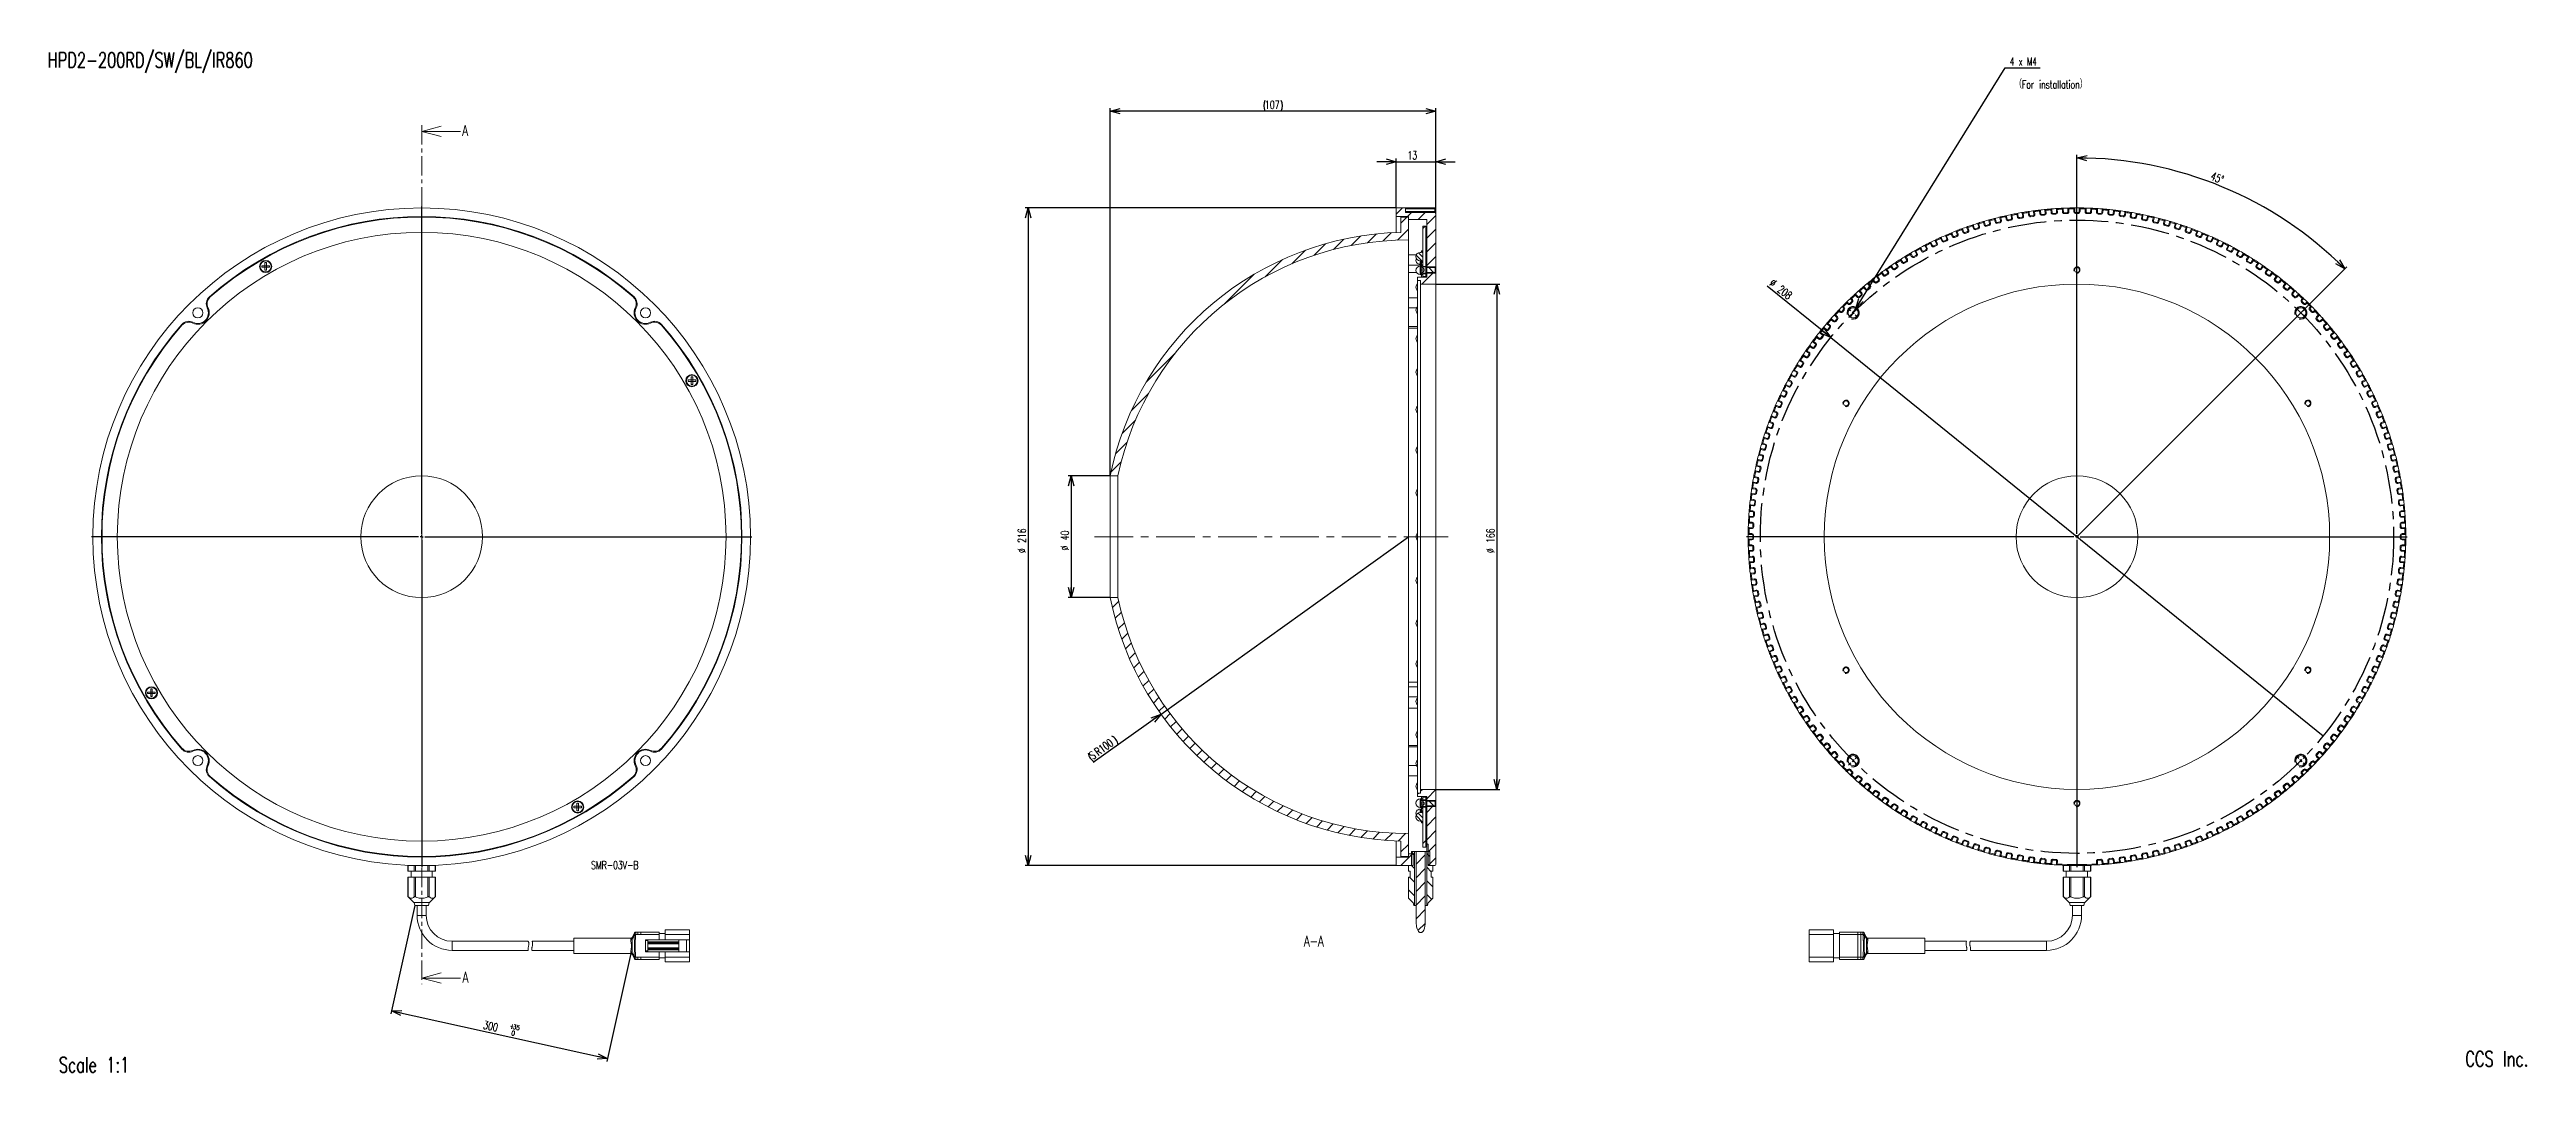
# Model space of a CAD drawing. Header units: millimetres. Extents: x 37 to 851, y 144 to 480.
import ezdxf

# ---------------------------------------------------------------- set-up
doc = ezdxf.new("R2010")
doc.units = ezdxf.units.MM
doc.linetypes.add('CENTER', pattern=[10.16, 6.35, -1.27, 1.27, -1.27])
doc.linetypes.add('CENTERX2', pattern=[20.32, 12.7, -2.54, 2.54, -2.54])
doc.layers.add('FORMAT', color=7, linetype='Continuous')
doc.styles.add('SLDTEXTSTYLE0', font='TXT', dxfattribs={"width": 0.7, "bigfont": 'bigfont'})
doc.styles.add('SLDTEXTSTYLE1', font='TXT', dxfattribs={"width": 0.633333, "bigfont": 'bigfont'})
doc.dimstyles.new('SLDDIMSTYLE0', dxfattribs={"dimtxt": 3.031684, "dimasz": 3.302, "dimexe": 0, "dimexo": 0.0625, "dimgap": 0.757921, "dimtad": 1, "dimdec": 1, "dimrnd": 1e-09, "dimzin": 12, "dimdsep": 46, "dimtxsty": 'SLDTEXTSTYLE0', "dimblk1": 'OPEN30', "dimblk2": 'OPEN30', "dimsah": 1, "dimcen": 0.09, "dimadec": 0, "dimazin": 3, "dimtol": 1, "dimtp": 35, "dimtfac": 1, "dimtdec": 1, "dimtofl": 0, "dimtmove": 0, "dimatfit": 3, "dimldrblk": 'OPEN30', "dimfxl": 1, "dimfrac": 2, "dimtolj": 1, "dimtzin": 12, "dimarcsym": 0})
doc.dimstyles.new('SLDDIMSTYLE1', dxfattribs={"dimtxt": 3.031684, "dimasz": 3.302, "dimexe": 0, "dimexo": 0.0625, "dimgap": 0.757921, "dimtad": 1, "dimdec": 1, "dimrnd": 1e-09, "dimzin": 12, "dimdsep": 46, "dimtxsty": 'SLDTEXTSTYLE0', "dimblk1": 'OPEN30', "dimblk2": 'OPEN30', "dimsah": 1, "dimcen": 0.09, "dimadec": 0, "dimazin": 3, "dimtfac": 1, "dimtdec": 1, "dimtofl": 0, "dimtmove": 0, "dimatfit": 3, "dimldrblk": 'OPEN30', "dimfxl": 1, "dimfrac": 2, "dimtolj": 1, "dimtzin": 12, "dimarcsym": 0})
doc.dimstyles.new('SLDDIMSTYLE2', dxfattribs={"dimtxt": 3.031684, "dimasz": 3.302, "dimexe": 0, "dimexo": 0.0625, "dimgap": 0.757921, "dimtad": 1, "dimdec": 1, "dimrnd": 1e-09, "dimzin": 12, "dimdsep": 46, "dimtxsty": 'SLDTEXTSTYLE0', "dimblk1": 'OPEN30', "dimblk2": 'OPEN30', "dimsah": 1, "dimcen": 0.09, "dimadec": 0, "dimazin": 3, "dimtfac": 1, "dimtdec": 1, "dimtmove": 0, "dimatfit": 0, "dimldrblk": 'OPEN30', "dimfxl": 1, "dimfrac": 2, "dimtolj": 1, "dimtzin": 12, "dimarcsym": 0})
doc.dimstyles.new('SLDDIMSTYLE3', dxfattribs={"dimtxt": 3.031684, "dimasz": 3.302, "dimexe": 0, "dimexo": 0.0625, "dimgap": 0.757921, "dimtad": 1, "dimdec": 1, "dimrnd": 1e-09, "dimzin": 12, "dimdsep": 46, "dimtxsty": 'SLDTEXTSTYLE0', "dimblk1": 'OPEN30', "dimblk2": 'OPEN30', "dimsah": 1, "dimcen": 0, "dimadec": 0, "dimazin": 3, "dimtfac": 1, "dimtdec": 1, "dimtofl": 0, "dimtmove": 0, "dimatfit": 3, "dimldrblk": 'OPEN30', "dimfxl": 1, "dimfrac": 2, "dimtolj": 1, "dimtzin": 12, "dimarcsym": 0})
doc.dimstyles.new('SLDDIMSTYLE4', dxfattribs={"dimtxt": 3.031684, "dimasz": 3.302, "dimexe": 0, "dimexo": 0.0625, "dimgap": 0.757921, "dimtad": 1, "dimdec": 1, "dimrnd": 1e-09, "dimzin": 12, "dimdsep": 46, "dimtxsty": 'SLDTEXTSTYLE0', "dimblk1": 'NONE', "dimblk2": 'OPEN30', "dimsah": 1, "dimcen": 0, "dimadec": 0, "dimazin": 3, "dimtfac": 1, "dimtdec": 1, "dimtmove": 0, "dimatfit": 3, "dimldrblk": 'NONE', "dimfxl": 1, "dimfrac": 2, "dimtolj": 1, "dimtzin": 12, "dimarcsym": 0})
doc.dimstyles.new('SLDDIMSTYLE5', dxfattribs={"dimtxt": 3.031684, "dimasz": 3.302, "dimexe": 0, "dimexo": 0.0625, "dimgap": 0.757921, "dimtad": 1, "dimdec": 4, "dimzin": 12, "dimdsep": 46, "dimtxsty": 'SLDTEXTSTYLE0', "dimblk1": 'OPEN30', "dimblk2": 'OPEN30', "dimsah": 1, "dimcen": 0.09, "dimadec": 1, "dimazin": 3, "dimtfac": 1, "dimtdec": 1, "dimtofl": 0, "dimtmove": 0, "dimatfit": 3, "dimldrblk": 'OPEN30', "dimfxl": 1, "dimfrac": 2, "dimtolj": 1, "dimtzin": 12, "dimarcsym": 0})
doc.dimstyles.new('SLDDIMSTYLE6', dxfattribs={"dimtxt": 3.031684, "dimasz": 3.302, "dimexe": 0, "dimexo": 0.0625, "dimgap": 0.757921, "dimtad": 0, "dimtih": 1, "dimtoh": 1, "dimdec": 0, "dimrnd": 1e-09, "dimzin": 12, "dimdsep": 46, "dimtxsty": 'SLDTEXTSTYLE0', "dimblk1": 'NONE', "dimblk2": 'OPEN30', "dimsah": 1, "dimcen": 0, "dimadec": 0, "dimazin": 3, "dimtfac": 1, "dimtdec": 1, "dimtmove": 0, "dimatfit": 3, "dimldrblk": 'NONE', "dimfxl": 1, "dimfrac": 2, "dimtolj": 1, "dimtzin": 12, "dimarcsym": 0})

msp = doc.modelspace()

# ---------------------------------------------------------------- texts
at = {"color": 7, "linetype": 'Continuous', "char_height": 3.5, "attachment_point": 1, "style": 'SLDTEXTSTYLE0'}
for insert in [(172.63796, 454.76565), (172.74291, 176.62309)]:
    msp.add_mtext('A', dxfattribs=dict(at, insert=insert))
at = {"layer": 'FORMAT', "color": 8, "char_height": 5, "attachment_point": 1, "style": 'SLDTEXTSTYLE0'}
for s, insert in [('{\\C7;HPD2-200RD/SW/BL/IR860}', (36.45422, 478.61728)), ('{\\C7;CCS Inc.}', (830.58533, 150.57841))]:
    msp.add_mtext(s, dxfattribs=dict(at, insert=insert))
at = {"layer": 'FORMAT', "style": 'SLDTEXTSTYLE0'}
for s, insert, char_height, attachment_point in [('（For installation）', (682.3641, 469.44698), 2.6458333, 1), ('A-A', (452.3398, 188.47325), 3.5, 2)]:
    msp.add_mtext(s, dxfattribs=dict(at, insert=insert, char_height=char_height, attachment_point=attachment_point))
at = {"layer": 'FORMAT', "color": 5, "insert": (40.12458, 148.60103), "char_height": 5, "attachment_point": 1, "style": 'SLDTEXTSTYLE0'}
msp.add_mtext('{\\C7;Scale 1:1}', dxfattribs=at)

# ---------------------------------------------------------------- blocks, each defined once
blk = doc.blocks.new('_OPEN30')
at = {"color": 0, "linetype": 'ByBlock', "lineweight": -2}
for p, q in [((-1, 0.267949), (0, 0)), ((0, 0), (-1, -0.267949)), ((0, 0), (-1, 0))]:
    blk.add_line(p, q, dxfattribs=at)
blk = doc.blocks.new('*D2')
at = {"layer": 'FORMAT'}
for p, q in [((157.06, 198.4), (149.2, 162.88)), ((227.98, 182.7), (220.12, 147.18)), ((149.41, 163.85), (220.34, 148.15))]:
    blk.add_line(p, q, dxfattribs=at)
at = {"layer": 'FORMAT', "xscale": 3.302, "yscale": 3.302}
for p, rotation in [((149.41, 163.85, -53.39), 167.5182348553), ((220.34, 148.15, -53.39), 347.5182348553)]:
    blk.add_blockref('_OPEN30', p, dxfattribs=dict(at, rotation=rotation))
at = {"layer": 'FORMAT', "attachment_point": 1, "rotation": 347.51823, "style": 'SLDTEXTSTYLE0'}
for s, insert, char_height in [('300', (179.92, 160.59, -53.39), 2.646), ('+', (188.41, 159.69, -53.39), 1.59), ('0', (188.98, 157.39, -53.39), 1.59), ('35', (189.44, 159.46, -53.39), 1.587)]:
    blk.add_mtext(s, dxfattribs=dict(at, insert=insert, char_height=char_height))
blk = doc.blocks.new('SW_NOTE_0')
at = {"layer": 'FORMAT', "color": 0, "insert": (0, 3.41), "char_height": 2.646, "attachment_point": 1, "style": 'SLDTEXTSTYLE0'}
blk.add_mtext('SMR-03V-B', dxfattribs=at)
blk = doc.blocks.new('SW_CENTERMARKSYMBOL_0')
at = {"layer": 'FORMAT', "color": 0}
for p, q in [((0, 1), (0, 108.5)), ((-1, 0), (-108.5, 0)), ((0, 0), (-0.5, 0)), ((0, 0), (0, 0.5)), ((0, 0), (0, -0.5)), ((0, 0), (0.5, 0)), ((1, 0), (108.5, 0)), ((0, -1), (0, -108.5))]:
    blk.add_line(p, q, dxfattribs=at)
blk = doc.blocks.new('*D5')
at = {"layer": 'FORMAT'}
for p, q in [((385.45, 339.55), (371.64, 339.55)), ((372.64, 339.55), (372.64, 299.55)), ((385.45, 299.55), (371.64, 299.55))]:
    blk.add_line(p, q, dxfattribs=at)
at = {"layer": 'FORMAT', "xscale": 3.302, "yscale": 3.302}
for p, rotation in [((372.64, 339.55, 20.82), 90), ((372.64, 299.55, 20.82), 270)]:
    blk.add_blockref('_OPEN30', p, dxfattribs=dict(at, rotation=rotation))
at = {"layer": 'FORMAT', "char_height": 2.646, "attachment_point": 1, "rotation": 90, "style": 'SLDTEXTSTYLE0'}
for s, insert in [('40', (369.23, 318.4, 20.82)), ('%%c', (369.23, 315.05, 20.82))]:
    blk.add_mtext(s, dxfattribs=dict(at, insert=insert))
blk = doc.blocks.new('*D6')
at = {"layer": 'FORMAT'}
for p, q in [((479.43, 427.55), (357.54, 427.55)), ((358.54, 427.55), (358.54, 211.55)), ((479.43, 211.55), (357.54, 211.55))]:
    blk.add_line(p, q, dxfattribs=at)
at = {"layer": 'FORMAT', "xscale": 3.302, "yscale": 3.302}
for p, rotation in [((358.54, 427.55, 20.82), 90), ((358.54, 211.55, 20.82), 270)]:
    blk.add_blockref('_OPEN30', p, dxfattribs=dict(at, rotation=rotation))
at = {"layer": 'FORMAT', "char_height": 2.646, "attachment_point": 1, "rotation": 90, "style": 'SLDTEXTSTYLE0'}
for s, insert in [('216', (355.13, 317.52, 20.82)), ('%%c', (355.13, 314.17, 20.82))]:
    blk.add_mtext(s, dxfattribs=dict(at, insert=insert))
blk = doc.blocks.new('*D7')
at = {"layer": 'FORMAT'}
for p, q in [((492.43, 402.55), (513.45, 402.55)), ((512.45, 402.55), (512.45, 236.55)), ((492.43, 236.55), (513.45, 236.55))]:
    blk.add_line(p, q, dxfattribs=at)
at = {"layer": 'FORMAT', "xscale": 3.302, "yscale": 3.302}
for p, rotation in [((512.45, 402.55, 20.82), 90), ((512.45, 236.55, 20.82), 270)]:
    blk.add_blockref('_OPEN30', p, dxfattribs=dict(at, rotation=rotation))
at = {"layer": 'FORMAT', "char_height": 2.646, "attachment_point": 1, "rotation": 90, "style": 'SLDTEXTSTYLE0'}
for s, insert in [('166', (509.04, 317.52, 20.82)), ('%%c', (509.04, 314.17, 20.82))]:
    blk.add_mtext(s, dxfattribs=dict(at, insert=insert))
blk = doc.blocks.new('*D8')
at = {"layer": 'FORMAT'}
for p, q in [((479.43, 442.74), (473.08, 442.74)), ((479.43, 427.55), (479.43, 443.74)), ((479.43, 442.74), (492.43, 442.74)), ((492.43, 425.75), (492.43, 443.74)), ((492.43, 442.74), (498.78, 442.74))]:
    blk.add_line(p, q, dxfattribs=at)
at = {"layer": 'FORMAT', "xscale": 3.302, "yscale": 3.302}
blk.add_blockref('_OPEN30', (479.43, 442.74, 20.82), dxfattribs=at)
at = {"layer": 'FORMAT', "xscale": 3.302, "yscale": 3.302, "rotation": 180}
blk.add_blockref('_OPEN30', (492.43, 442.74, 20.82), dxfattribs=at)
at = {"layer": 'FORMAT', "insert": (483.11, 446.15, 20.82), "char_height": 2.646, "attachment_point": 1, "style": 'SLDTEXTSTYLE0'}
blk.add_mtext('13', dxfattribs=at)
blk = doc.blocks.new('*D9')
at = {"layer": 'FORMAT'}
for p, q in [((385.45, 339.55), (385.45, 460.36)), ((492.43, 459.36), (385.45, 459.36)), ((492.43, 425.75), (492.43, 460.36))]:
    blk.add_line(p, q, dxfattribs=at)
for centre, start, end in [((439.82, 461.12), 153.43495, 206.56505), ((438.06, 461.12), 333.43495, 26.56505)]:
    blk.add_arc(centre, 3.94, start, end, dxfattribs=at)
at = {"layer": 'FORMAT', "xscale": 3.302, "yscale": 3.302, "rotation": 180}
blk.add_blockref('_OPEN30', (385.45, 459.36, 20.82), dxfattribs=at)
at = {"layer": 'FORMAT', "xscale": 3.302, "yscale": 3.302}
blk.add_blockref('_OPEN30', (492.43, 459.36, 20.82), dxfattribs=at)
at = {"layer": 'FORMAT', "insert": (436.3, 462.77, 20.82), "char_height": 2.646, "attachment_point": 1, "style": 'SLDTEXTSTYLE0'}
blk.add_mtext('107', dxfattribs=at)
blk = doc.blocks.new('*D10')
at = {"layer": 'FORMAT'}
for q in [(483.43, 319.55), (379.9, 245.38)]:
    blk.add_line((402.14, 261.31), q, dxfattribs=at)
for centre, start, end in [((384.16, 250.6), 9.05668, 62.18678), ((382.08, 249.11), 189.05668, 242.18678)]:
    blk.add_arc(centre, 3.94, start, end, dxfattribs=at)
at = {"layer": 'FORMAT', "xscale": 3.302, "yscale": 3.302, "rotation": 35.62172883520001}
blk.add_blockref('_OPEN30', (402.14, 261.31, 20.82), dxfattribs=at)
at = {"layer": 'FORMAT', "attachment_point": 1, "rotation": 35.62173, "style": 'SLDTEXTSTYLE0'}
for s, insert, char_height in [('R100', (379.98, 249.63, 20.82), 2.646), ('S', (378.25, 248.39, 20.82), 2.65)]:
    blk.add_mtext(s, dxfattribs=dict(at, insert=insert, char_height=char_height))
blk = doc.blocks.new('*D12')
at = {"layer": 'FORMAT'}
for q in [(601.28, 401.81), (783.88, 254.17)]:
    blk.add_line((622.14, 384.94), q, dxfattribs=at)
at = {"layer": 'FORMAT', "xscale": 3.302, "yscale": 3.302, "rotation": 321.0429598271}
blk.add_blockref('_OPEN30', (622.14, 384.94, 0.1), dxfattribs=at)
at = {"layer": 'FORMAT', "char_height": 2.646, "attachment_point": 1, "rotation": 321.04296, "style": 'SLDTEXTSTYLE0'}
for s, insert in [('%%c', (603.42, 404.46, 0.1)), ('208', (606.03, 402.35, 0.1))]:
    blk.add_mtext(s, dxfattribs=dict(at, insert=insert))
blk = doc.blocks.new('_NONE')
blk = doc.blocks.new('*D13')
at = {"layer": 'FORMAT'}
for p, q in [((703.01, 428.05), (703.01, 444.98)), ((776.55, 393.09), (791.7, 408.24))]:
    blk.add_line(p, q, dxfattribs=at)
blk.add_arc((703.01, 319.55), 124.43, 45, 90, dxfattribs=at)
at = {"layer": 'FORMAT', "xscale": 3.302, "yscale": 3.302}
for p, rotation in [((703.01, 443.98, 0.1), 179.2399266086), ((790.99, 407.54, 0.1), 315.7600733914)]:
    blk.add_blockref('_OPEN30', p, dxfattribs=dict(at, rotation=rotation))
at = {"layer": 'FORMAT', "insert": (747.69, 439.42, 0.1), "char_height": 2.646, "attachment_point": 1, "rotation": 337.5, "style": 'SLDTEXTSTYLE0'}
blk.add_mtext('45°', dxfattribs=at)
blk = doc.blocks.new('*D14')
at = {"layer": 'FORMAT'}
for p, q in [((630.34, 394.5), (679.4, 473.6)), ((679.4, 473.6), (690.91, 473.6)), ((628.6, 391.69), (630.34, 394.5))]:
    blk.add_line(p, q, dxfattribs=at)
at = {"layer": 'FORMAT', "xscale": 3.302, "yscale": 3.302, "rotation": 238.193453906}
blk.add_blockref('_OPEN30', (630.34, 394.5, 53.59), dxfattribs=at)
at = {"layer": 'FORMAT', "insert": (680.99, 477.01, 53.59), "char_height": 2.646, "attachment_point": 1, "style": 'SLDTEXTSTYLE1'}
blk.add_mtext('4 x M4', dxfattribs=at)
blk = doc.blocks.new('SW_CENTERMARKSYMBOL_1')
at = {"layer": 'FORMAT', "color": 0}
for p, q in [((0, 1), (0, 108.5)), ((-1, 0), (-108.5, 0)), ((0, 0), (-0.5, 0)), ((0, 0), (0, 0.5)), ((0, 0), (0, -0.5)), ((0, 0), (0.5, 0)), ((1, 0), (108.5, 0)), ((0, -1), (0, -108.5))]:
    blk.add_line(p, q, dxfattribs=at)
blk = doc.blocks.new('SW_CENTERMARKSYMBOL_2')
at = {"layer": 'FORMAT', "color": 0}
for p, q in [((-0.71, 0.71), (-1.52, 1.52)), ((0, 0), (-0.35, 0.35)), ((0, 0), (-0.35, -0.35)), ((0, 0), (0.35, 0.35)), ((0, 0), (0.35, -0.35)), ((0.71, 0.71), (1.52, 1.52)), ((-0.71, -0.71), (-1.52, -1.52)), ((0.71, -0.71), (1.52, -1.52))]:
    blk.add_line(p, q, dxfattribs=at)
blk = doc.blocks.new('SW_CENTERMARKSYMBOL_3')
at = {"layer": 'FORMAT', "color": 0}
for p, q in [((-0.71, 0.71), (-1.52, 1.52)), ((0, 0), (-0.35, 0.35)), ((0, 0), (-0.35, -0.35)), ((0, 0), (0.35, 0.35)), ((0, 0), (0.35, -0.35)), ((0.71, 0.71), (1.52, 1.52)), ((-0.71, -0.71), (-1.52, -1.52)), ((0.71, -0.71), (1.52, -1.52))]:
    blk.add_line(p, q, dxfattribs=at)
blk = doc.blocks.new('SW_CENTERMARKSYMBOL_4')
at = {"layer": 'FORMAT', "color": 0}
for p, q in [((-0.71, 0.71), (-1.52, 1.52)), ((0, 0), (-0.35, 0.35)), ((0, 0), (-0.35, -0.35)), ((0, 0), (0.35, 0.35)), ((0, 0), (0.35, -0.35)), ((0.71, 0.71), (1.52, 1.52)), ((-0.71, -0.71), (-1.52, -1.52)), ((0.71, -0.71), (1.52, -1.52))]:
    blk.add_line(p, q, dxfattribs=at)
blk = doc.blocks.new('SW_CENTERMARKSYMBOL_5')
at = {"layer": 'FORMAT', "color": 0}
for p, q in [((-0.71, 0.71), (-1.52, 1.52)), ((0, 0), (-0.35, 0.35)), ((0, 0), (-0.35, -0.35)), ((0, 0), (0.35, 0.35)), ((0, 0), (0.35, -0.35)), ((0.71, 0.71), (1.52, 1.52)), ((-0.71, -0.71), (-1.52, -1.52)), ((0.71, -0.71), (1.52, -1.52))]:
    blk.add_line(p, q, dxfattribs=at)

# ---------------------------------------------------------------- dimensions: what is measured, and where the dimension line sits
at = {"layer": 'FORMAT'}
dim = msp.add_diameter_dim_2p(p1=(628.6035, 391.69075), p2=(630.34277, 394.4952), text='<> x M4\\P', dimstyle='SLDDIMSTYLE6', override={"dimpost": '<>'}, dxfattribs=at)
dim.commit()
dim.dimension.update_dxf_attribs({"geometry": '*D14', "text_midpoint": (685.94725, 475.36214), "dimtype": 163})
dim = msp.add_linear_dim(base=(385.45203, 459.36094), p1=(492.43162, 425.75387), p2=(385.45203, 339.55387), text='(<>)', dimstyle='SLDDIMSTYLE1', dxfattribs=at)
dim.commit()
dim.dimension.update_dxf_attribs({"geometry": '*D9', "text_midpoint": (438.94183, 459.36094), "dimtype": 160})
dim = msp.add_linear_dim(base=(492.43162, 442.73773), p1=(479.43162, 427.55387), p2=(492.43162, 425.75387), dimstyle='SLDDIMSTYLE2', dxfattribs=at)
dim.commit()
dim.dimension.update_dxf_attribs({"geometry": '*D8', "text_midpoint": (485.93162, 442.73773), "dimtype": 160})
dim = msp.add_angular_dim_2l(base=(750.62813, 434.5088), line1=((703.01224, 319.55387), (776.55135, 393.09298)), line2=((703.01224, 428.05387), (703.01224, 211.05387)), dimstyle='SLDDIMSTYLE5', dxfattribs=at)
dim.commit()
dim.dimension.update_dxf_attribs({"geometry": '*D13', "text_midpoint": (750.62813, 434.5088), "dimtype": 162})
for base, p1, p2, picture, middle in [((358.54059, 211.55387), (479.43162, 427.55387), (479.43162, 211.55387), '*D6', (358.54059, 319.55387)), ((512.44854, 236.55387), (492.43162, 402.55387), (492.43162, 236.55387), '*D7', (512.44854, 319.55387)), ((372.64159, 299.55387), (385.45203, 339.55387), (385.45203, 299.55387), '*D5', (372.64159, 319.55387))]:
    dim = msp.add_linear_dim(base=base, p1=p1, p2=p2, angle=90, text='%%c<>', dimstyle='SLDDIMSTYLE1', dxfattribs=at)
    dim.commit()
    dim.dimension.update_dxf_attribs({"geometry": picture, "text_midpoint": middle, "dimtype": 160})
dim = msp.add_diameter_dim_2p(p1=(783.88447, 254.16517), p2=(622.14001, 384.94257), dimstyle='SLDDIMSTYLE4', dxfattribs=at)
dim.commit()
dim.dimension.update_dxf_attribs({"geometry": '*D12', "text_midpoint": (605.45345, 398.4344), "dimtype": 163})
dim = msp.add_radius_dim(center=(483.43162, 319.55387), mpoint=(402.14363, 261.31074), text='(S<>)', dimstyle='SLDDIMSTYLE3', dxfattribs=at)
dim.commit()
dim.dimension.update_dxf_attribs({"geometry": '*D10', "text_midpoint": (384.13674, 248.40875), "dimtype": 164})
dim = msp.add_linear_dim(base=(220.33613, 148.1528), p1=(157.05944, 198.40387), p2=(227.98438, 182.70387), angle=347.51823486, dimstyle='SLDDIMSTYLE0', dxfattribs=at)
dim.commit()
dim.dimension.update_dxf_attribs({"geometry": '*D2', "text_midpoint": (184.87366, 156.0028), "dimtype": 160})

# ---------------------------------------------------------------- hatches: boundary and pattern name
at = {"linetype": 'Continuous', "lineweight": 0}
h = msp.add_hatch(dxfattribs=at)
h.set_pattern_fill('ANSI31', style=0)
edge = h.paths.add_edge_path(flags=0)
edge.add_arc((483.43162, 319.55387), 97.5, 90, 168.16299584, ccw=False)
edge.add_line((483.43162, 417.05387), (483.43162, 424.55387))
edge.add_line((483.43162, 424.55387), (480.93162, 424.55387))
edge.add_line((480.93162, 424.55387), (480.93162, 419.52262))
edge.add_arc((483.43162, 319.55387), 100, 91.43254374, 168.46304097)
edge.add_line((385.45203, 339.55387), (388.00495, 339.55387))
h = msp.add_hatch(dxfattribs=at)
h.set_pattern_fill('ANSI31', style=0)
edge = h.paths.add_edge_path(flags=0)
edge.add_line((483.43162, 424.75387), (483.43162, 423.75387))
edge.add_line((483.43162, 423.75387), (489.43162, 423.75387))
edge.add_line((489.43162, 423.75387), (489.43162, 407.95387))
edge.add_line((489.43162, 407.95387), (492.43162, 407.95387))
edge.add_line((492.43162, 407.95387), (492.43162, 425.75387))
edge.add_arc((492.13162, 425.75387), 0.3, 0, 90)
edge.add_line((492.13162, 426.05387), (482.43162, 426.05387))
edge.add_line((482.43162, 426.05387), (482.43162, 427.55387))
edge.add_line((482.43162, 427.55387), (479.43162, 427.55387))
edge.add_line((479.43162, 427.55387), (479.43162, 424.75387))
edge.add_line((479.43162, 424.75387), (483.43162, 424.75387))
h = msp.add_hatch(dxfattribs=at)
h.set_pattern_fill('ANSI34', style=0)
h.paths.add_polyline_path([(488.19162, 409.62887), (488.18162, 409.62887), (488.18162, 408.35387), (489.18162, 408.35387), (489.18162, 421.55387), (488.18162, 421.55387), (488.18162, 413.47887), (488.19162, 413.47887)], flags=0)
h = msp.add_hatch(dxfattribs=at)
h.set_pattern_fill('ANSI31', scale=0.333333, angle=90, style=0)
edge = h.paths.add_edge_path(flags=0)
edge.add_arc((487.45662, 409.97387), 0.2, 0, 90, ccw=False)
edge.add_line((487.65662, 409.97387), (487.65662, 409.62887))
edge.add_line((487.65662, 409.62887), (488.18162, 409.62887))
edge.add_line((488.18162, 409.62887), (488.18162, 413.47887))
edge.add_line((488.18162, 413.47887), (487.65662, 413.47887))
edge.add_line((487.65662, 413.47887), (487.65662, 413.13387))
edge.add_arc((487.45662, 413.13387), 0.2, 270, 360, ccw=False)
edge.add_line((487.45662, 412.93387), (487.27162, 412.93387))
edge.add_arc((487.27162, 411.55387), 1.38, 90, 270)
edge.add_line((487.27162, 410.17387), (487.45662, 410.17387))
h = msp.add_hatch(dxfattribs=at)
h.set_pattern_fill('ANSI31', angle=90, style=0)
edge = h.paths.add_edge_path(flags=0)
edge.add_line((488.18162, 408.15387), (488.18162, 408.4533))
edge.add_arc((487.98162, 408.4533), 0.2, 0, 89.34889758)
edge.add_arc((487.88162, 399.65387), 9, 89.34889758, 90.65110242)
edge.add_arc((487.78162, 408.4533), 0.2, 90.65110242, 180)
edge.add_line((487.58162, 408.4533), (487.58162, 408.40387))
edge.add_line((487.58162, 408.40387), (488.58162, 407.40387))
edge.add_line((488.58162, 407.40387), (488.58162, 406.90387))
edge.add_line((488.58162, 406.90387), (487.58162, 405.90387))
edge.add_line((487.58162, 405.90387), (487.58162, 405.85444))
edge.add_arc((487.78162, 405.85444), 0.2, 180, 269.34889758)
edge.add_arc((487.88162, 414.65387), 9, 269.34889758, 270.65110242)
edge.add_arc((487.98162, 405.85444), 0.2, 270.65110242, 360)
edge.add_line((488.18162, 405.85444), (488.18162, 406.15387))
edge.add_line((488.18162, 406.15387), (492.18162, 406.15387))
edge.add_line((492.18162, 406.15387), (492.18162, 408.15387))
edge.add_line((492.18162, 408.15387), (488.18162, 408.15387))
h = msp.add_hatch(dxfattribs=at)
h.set_pattern_fill('ANSI31', style=0)
h.paths.add_polyline_path([(492.43162, 406.35387), (489.43162, 406.35387), (489.43162, 404.85387), (486.43162, 404.85387), (486.43162, 403.75387), (487.43162, 403.75387), (487.43162, 402.55387), (492.43162, 402.55387)], flags=0)
h = msp.add_hatch(dxfattribs=at)
h.set_pattern_fill('ANSI34', style=0)
h.paths.add_polyline_path([(488.18162, 405.95387), (488.18162, 405.05387), (489.18162, 405.05387), (489.18162, 405.95387)], flags=0)
h = msp.add_hatch(dxfattribs=at)
h.set_pattern_fill('ANSI31', style=0)
edge = h.paths.add_edge_path(flags=0)
edge.add_line((388.00495, 299.55387), (385.45203, 299.55387))
edge.add_arc((483.43162, 319.55387), 100, 191.53695903, 268.56745626)
edge.add_line((480.93162, 219.58513), (480.93162, 214.55387))
edge.add_line((480.93162, 214.55387), (483.43162, 214.55387))
edge.add_line((483.43162, 214.55387), (483.43162, 222.05387))
edge.add_arc((483.43162, 319.55387), 97.5, 191.83700416, 270, ccw=False)
h = msp.add_hatch(dxfattribs=at)
h.set_pattern_fill('ANSI31', style=0)
h.paths.add_polyline_path([(489.43162, 232.75387), (492.43162, 232.75387), (492.43162, 236.55387), (487.43162, 236.55387), (487.43162, 235.35387), (486.43162, 235.35387), (486.43162, 234.25387), (489.43162, 234.25387)], flags=0)
h = msp.add_hatch(dxfattribs=at)
h.set_pattern_fill('ANSI31', scale=0.333333, angle=90, style=0)
edge = h.paths.add_edge_path(flags=0)
edge.add_arc((487.45662, 225.97387), 0.2, 0, 90, ccw=False)
edge.add_line((487.65662, 225.97387), (487.65662, 225.62887))
edge.add_line((487.65662, 225.62887), (488.18162, 225.62887))
edge.add_line((488.18162, 225.62887), (488.18162, 229.47887))
edge.add_line((488.18162, 229.47887), (487.65662, 229.47887))
edge.add_line((487.65662, 229.47887), (487.65662, 229.13387))
edge.add_arc((487.45662, 229.13387), 0.2, 270, 360, ccw=False)
edge.add_line((487.45662, 228.93387), (487.27162, 228.93387))
edge.add_arc((487.27162, 227.55387), 1.38, 90, 270)
edge.add_line((487.27162, 226.17387), (487.45662, 226.17387))
h = msp.add_hatch(dxfattribs=at)
h.set_pattern_fill('ANSI31', angle=90, style=0)
edge = h.paths.add_edge_path(flags=0)
edge.add_line((488.18162, 232.95387), (488.18162, 233.2533))
edge.add_arc((487.98162, 233.2533), 0.2, 0, 89.34889758)
edge.add_arc((487.88162, 224.45387), 9, 89.34889758, 90.65110242)
edge.add_arc((487.78162, 233.2533), 0.2, 90.65110242, 180)
edge.add_line((487.58162, 233.2533), (487.58162, 233.20387))
edge.add_line((487.58162, 233.20387), (488.58162, 232.20387))
edge.add_line((488.58162, 232.20387), (488.58162, 231.70387))
edge.add_line((488.58162, 231.70387), (487.58162, 230.70387))
edge.add_line((487.58162, 230.70387), (487.58162, 230.65444))
edge.add_arc((487.78162, 230.65444), 0.2, 180, 269.34889758)
edge.add_arc((487.88162, 239.45387), 9, 269.34889758, 270.65110242)
edge.add_arc((487.98162, 230.65444), 0.2, 270.65110242, 360)
edge.add_line((488.18162, 230.65444), (488.18162, 230.95387))
edge.add_line((488.18162, 230.95387), (492.18162, 230.95387))
edge.add_line((492.18162, 230.95387), (492.18162, 232.95387))
edge.add_line((492.18162, 232.95387), (488.18162, 232.95387))
h = msp.add_hatch(dxfattribs=at)
h.set_pattern_fill('ANSI34', style=0)
h.paths.add_polyline_path([(489.18162, 233.15387), (489.18162, 234.05387), (488.18162, 234.05387), (488.18162, 233.15387)], flags=0)
h = msp.add_hatch(dxfattribs=at)
h.set_pattern_fill('ANSI34', style=0)
h.paths.add_polyline_path([(488.18162, 229.47887), (488.19162, 229.47887), (488.19162, 225.62887), (488.18162, 225.62887), (488.18162, 217.55387), (489.18162, 217.55387), (489.18162, 230.75387), (488.18162, 230.75387)], flags=0)
h = msp.add_hatch(dxfattribs=at)
h.set_pattern_fill('ANSI31', style=0)
edge = h.paths.add_edge_path(flags=0)
edge.add_line((492.43162, 211.85387), (492.43162, 231.15387))
edge.add_line((492.43162, 231.15387), (489.43162, 231.15387))
edge.add_line((489.43162, 231.15387), (489.43162, 218.8543))
edge.add_line((489.43162, 218.8543), (489.93162, 218.55387))
edge.add_line((489.93162, 218.55387), (489.93162, 211.55387))
edge.add_line((489.93162, 211.55387), (492.13162, 211.55387))
edge.add_arc((492.13162, 211.85387), 0.3, 270, 360)
h = msp.add_hatch(dxfattribs=at)
h.set_pattern_fill('ANSI31', style=0)
h.paths.add_polyline_path([(483.43162, 214.35387), (479.43162, 214.35387), (479.43162, 211.55387), (484.93162, 211.55387), (484.93162, 215.35387), (483.43162, 215.35387)], flags=0)
h = msp.add_hatch(dxfattribs=at)
h.set_pattern_fill('ANSI31', angle=90, style=0)
h.paths.add_polyline_path([(483.43162, 200.80387), (484.83162, 199.40387), (484.93162, 199.40387), (485.19957, 198.40387), (485.43162, 198.40387), (485.43162, 216.20387), (484.43162, 216.20387), (484.43162, 211.55387), (483.43162, 211.55387), (483.43162, 209.70387), (483.93162, 209.70387), (483.93162, 207.70387), (483.43162, 207.70387)], flags=0)
h = msp.add_hatch(dxfattribs=at)
h.set_pattern_fill('ANSI31', style=0)
edge = h.paths.add_edge_path(flags=0)
edge.add_line((485.93162, 216.20387), (485.93162, 195.20387))
edge.add_spline(control_points=[(485.93162, 195.20387), (485.93162, 194.99132), (485.93158, 194.77878), (485.93176, 194.56623), (485.93224, 194.00981), (485.93257, 193.45311), (485.95479, 192.89713), (485.96992, 192.51854), (485.99554, 192.13962), (486.04623, 191.76414), (486.1042, 191.33476), (486.19356, 190.90274), (486.36029, 190.50283), (486.42202, 190.35477), (486.49527, 190.21037), (486.58422, 190.07688), (486.6738, 189.94246), (486.78149, 189.81626), (486.90933, 189.71753), (486.98599, 189.65833), (487.07149, 189.60828), (487.16227, 189.5745), (487.24783, 189.54266), (487.34033, 189.52496), (487.43162, 189.52496), (487.51956, 189.52496), (487.6086, 189.54134), (487.69138, 189.571), (487.77377, 189.60051), (487.85198, 189.64346), (487.92305, 189.69453), (488.04173, 189.77982), (488.14397, 189.88937), (488.23037, 190.00724), (488.38124, 190.21308), (488.49063, 190.45009), (488.57482, 190.69102), (488.81474, 191.37762), (488.87547, 192.12096), (488.90641, 192.84761), (488.93983, 193.63236), (488.93162, 194.41841), (488.93162, 195.20387)], knot_values=[0.018991052, 0.018991052, 0.018991052, 0.018991052, 0.019635889, 0.019635889, 0.019635889, 0.021324116, 0.021324116, 0.021324116, 0.022474271, 0.022474271, 0.022474271, 0.023795563, 0.023795563, 0.023795563, 0.024281096, 0.024281096, 0.024281096, 0.02477274, 0.02477274, 0.02477274, 0.025065892, 0.025065892, 0.025065892, 0.025342926, 0.025342926, 0.025342926, 0.025606733, 0.025606733, 0.025606733, 0.025868335, 0.025868335, 0.025868335, 0.026307735, 0.026307735, 0.026307735, 0.027077648, 0.027077648, 0.027077648, 0.029290325, 0.029290325, 0.029290325, 0.031667637, 0.031667637, 0.031667637, 0.031667637], weights=[1, 1, 1, 1, 1, 1, 1, 1, 1, 1, 1, 1, 1, 1, 1, 1, 1, 1, 1, 1, 1, 1, 1, 1, 1, 1, 1, 1, 1, 1, 1, 1, 1, 1, 1, 1, 1, 1, 1, 1, 1, 1, 1], degree=3, periodic=0)
edge.add_line((488.93162, 195.20387), (488.93162, 216.20387))
edge.add_line((488.93162, 216.20387), (485.93162, 216.20387))
h = msp.add_hatch(dxfattribs=at)
h.set_pattern_fill('ANSI31', angle=90, style=0)
h.paths.add_polyline_path([(490.03162, 199.40387), (491.43162, 200.80387), (491.43162, 207.70387), (490.93162, 207.70387), (490.93162, 209.70387), (491.43162, 209.70387), (491.43162, 211.55387), (490.43162, 211.55387), (490.43162, 216.20387), (489.43162, 216.20387), (489.43162, 198.40387), (489.66367, 198.40387), (489.93162, 199.40387)], flags=0)

# ---------------------------------------------------------------- linework, layer by layer
at = {"color": 7, "linetype": 'CENTER', "lineweight": 0}
msp.add_line((159.29149, 454.67997), (159.29149, 172.57975), dxfattribs=at)
at = {"color": 7, "linetype": 'Continuous', "lineweight": 0}
for p, q in [((171.99149, 452.67997), (159.29149, 452.67997)), ((171.99149, 174.57975), (159.29149, 174.57975))]:
    msp.add_line(p, q, dxfattribs=at)
at = {"color": 7, "linetype": 'Continuous', "lineweight": 15}
for p, q in [((479.43162, 427.55387), (482.43162, 427.55387)), ((479.43162, 427.55387), (479.43162, 424.75387)), ((483.43162, 424.75387), (479.43162, 424.75387)), ((479.43162, 424.75387), (479.43162, 419.47384)), ((480.93162, 424.55387), (483.43162, 424.55387)), ((480.93162, 419.52262), (480.93162, 424.55387)), ((482.43162, 426.05387), (482.43162, 427.55387)), ((482.43162, 427.54874), (492.13162, 427.54874)), ((492.13162, 427.24875), (482.43162, 427.24875)), ((482.43162, 426.35387), (492.13162, 426.35387)), ((482.43162, 426.05387), (492.13162, 426.05387)), ((483.43162, 424.75387), (483.43162, 423.75387)), ((483.43162, 424.55387), (483.43162, 417.05387)), ((483.43162, 423.75387), (489.43162, 423.75387)), ((489.43162, 423.75387), (489.43162, 407.95387)), ((492.13162, 427.24875), (492.13162, 427.54874)), ((492.13162, 426.35387), (492.13162, 427.24875)), ((492.43162, 427.24875), (492.13162, 427.24875)), ((492.13162, 426.05387), (492.13162, 426.35387)), ((492.43162, 426.35387), (492.13162, 426.35387)), ((492.43162, 427.24875), (492.43162, 426.35387)), ((492.43162, 426.35387), (492.43162, 425.75387)), ((492.43162, 425.75387), (492.43162, 407.95387)), ((674.29512, 422.42335), (674.04846, 423.28357)), ((674.33683, 423.36625), (674.5835, 422.50604)), ((676.15617, 422.92744), (675.93968, 423.79573)), ((676.23077, 423.86831), (676.44726, 423.00001)), ((677.9027, 423.36289), (677.68621, 424.2312)), ((677.9773, 424.30377), (678.19379, 423.43548)), ((679.78022, 423.80172), (679.59416, 424.67706)), ((679.88761, 424.73942), (680.07366, 423.8641)), ((680.42948, 423.63303), (681.30981, 423.82015)), ((681.37219, 423.52671), (680.49185, 423.33959)), ((681.54088, 424.17597), (681.35483, 425.0513)), ((681.64827, 425.11367), (681.83433, 424.23834)), ((683.43257, 424.54901), (683.27717, 425.43029)), ((683.57261, 425.48239), (683.72801, 424.6011)), ((684.07555, 424.35775), (684.96187, 424.51404)), ((685.01397, 424.2186), (684.12764, 424.06232)), ((685.20522, 424.86158), (685.04983, 425.74286)), ((685.34527, 425.79496), (685.50066, 424.91367)), ((687.10877, 425.16837), (686.98423, 426.05454)), ((687.28131, 426.09629), (687.40585, 425.21012)), ((687.74469, 424.95479), (688.63593, 425.08005)), ((688.67768, 424.78297), (687.78644, 424.65771)), ((688.89126, 425.41888), (688.76671, 426.30505)), ((689.06379, 426.3468), (689.18834, 425.46063)), ((690.80435, 425.65906), (690.71081, 426.54904)), ((691.00917, 426.5804), (691.10271, 425.69042)), ((691.43242, 425.42342), (692.32749, 425.51749)), ((692.35885, 425.21914), (691.46378, 425.12506)), ((692.59449, 425.84721), (692.50095, 426.73719)), ((692.79931, 426.76854), (692.89285, 425.87857)), ((694.51481, 426.02047), (694.45238, 426.91317)), ((694.75165, 426.9341), (694.81408, 426.04139)), ((695.13427, 425.76305), (696.03208, 425.82583)), ((696.05301, 425.52656), (695.1552, 425.46378)), ((696.31042, 426.14603), (696.248, 427.03873)), ((696.54727, 427.05965), (696.60969, 426.16696)), ((698.23561, 426.25217), (698.20438, 427.14651)), ((698.5042, 427.15697), (698.53543, 426.26264)), ((698.84572, 425.97329), (699.74517, 426.0047)), ((699.75564, 425.70488), (698.85619, 425.67347)), ((700.03452, 426.31498), (700.00329, 427.20932)), ((700.3031, 427.21979), (700.33434, 426.32546)), ((701.96224, 426.35387), (701.96224, 427.24875)), ((701.96224, 427.24875), (702.26224, 427.24875)), ((701.96224, 426.35387), (702.26224, 426.35387)), ((702.26224, 427.24875), (702.26224, 426.35387)), ((702.56224, 425.75387), (702.56224, 426.05387)), ((702.56224, 426.05387), (703.46224, 426.05387)), ((703.46224, 425.75387), (702.56224, 425.75387)), ((703.46224, 425.75387), (703.46224, 426.05387)), ((703.76224, 426.35387), (703.76224, 427.24875)), ((704.06224, 427.24875), (703.76224, 427.24875)), ((704.06224, 426.35387), (703.76224, 426.35387)), ((704.06224, 427.24875), (704.06224, 426.35387)), ((705.69015, 426.32546), (705.72138, 427.21979)), ((706.0212, 427.20932), (705.98996, 426.31498)), ((707.16829, 425.67347), (706.26884, 425.70488)), ((706.27931, 426.0047), (707.17876, 425.97329)), ((707.48905, 426.26264), (707.52028, 427.15697)), ((707.8201, 427.14651), (707.78887, 426.25217)), ((709.41479, 426.16696), (709.47721, 427.05965)), ((709.77648, 427.03873), (709.71406, 426.14603)), ((710.86928, 425.46378), (709.97147, 425.52656)), ((709.9924, 425.82583), (710.89021, 425.76305)), ((711.21041, 426.04139), (711.27283, 426.9341)), ((711.5721, 426.91317), (711.50967, 426.02047)), ((713.13163, 425.87857), (713.22517, 426.76854)), ((713.52353, 426.73719), (713.42999, 425.84721)), ((714.5607, 425.12506), (713.66563, 425.21914)), ((713.69699, 425.51749), (714.59206, 425.42342)), ((714.92177, 425.69042), (715.01531, 426.5804)), ((715.31367, 426.54904), (715.22013, 425.65906)), ((716.83615, 425.46063), (716.96069, 426.3468)), ((717.25777, 426.30505), (717.13323, 425.41888)), ((718.23805, 424.65771), (717.3468, 424.78297)), ((717.38856, 425.08005), (718.2798, 424.95479)), ((718.61863, 425.21012), (718.74317, 426.09629)), ((719.04025, 426.05454), (718.91571, 425.16837)), ((720.52382, 424.91367), (720.67921, 425.79496)), ((720.97466, 425.74286), (720.81926, 424.86158)), ((721.89684, 424.06232), (721.01051, 424.2186)), ((721.06261, 424.51404), (721.94893, 424.35775)), ((722.29647, 424.6011), (722.45187, 425.48239)), ((722.74731, 425.43029), (722.59191, 424.54901)), ((724.19016, 424.23834), (724.37621, 425.11367)), ((724.66966, 425.0513), (724.4836, 424.17597)), ((725.53263, 423.33959), (724.6523, 423.52671)), ((724.71467, 423.82015), (725.595, 423.63303)), ((725.95082, 423.8641), (726.13688, 424.73942)), ((726.43032, 424.67706), (726.24427, 423.80172)), ((727.83069, 423.43548), (728.04718, 424.30377)), ((728.33827, 424.2312), (728.12178, 423.36289)), ((729.57722, 423.00001), (729.79371, 423.86831)), ((730.0848, 423.79573), (729.86831, 422.92744)), ((731.44099, 422.50604), (731.68765, 423.36625)), ((731.97603, 423.28357), (731.72936, 422.42335)), ((483.43162, 222.05387), (483.43162, 417.05387)), ((489.18162, 421.55387), (488.18162, 421.55387)), ((488.18162, 421.55387), (488.18162, 413.47887)), ((489.18162, 421.55387), (489.18162, 408.35387)), ((489.18162, 418.55387), (489.43162, 418.55387)), ((489.18162, 405.05387), (489.18162, 418.55387)), ((489.43162, 405.05387), (489.43162, 418.55387)), ((653.53489, 414.20478), (653.11477, 414.99491)), ((653.37965, 415.13575), (653.79977, 414.34562)), ((655.25047, 415.08478), (654.85818, 415.8891)), ((655.12782, 416.02061), (655.52011, 415.21629)), ((655.92126, 415.07817), (656.73017, 415.4727)), ((656.86168, 415.20307), (656.05277, 414.80853)), ((656.8683, 415.87385), (656.47601, 416.67816)), ((656.74564, 416.80968), (657.13794, 416.00536)), ((658.61355, 416.69345), (658.24956, 417.51097)), ((658.52363, 417.63299), (658.88761, 416.81547)), ((659.28369, 416.66343), (660.10588, 417.0295)), ((660.2279, 416.75543), (659.40571, 416.38936)), ((660.25793, 417.42558), (659.89395, 418.24309)), ((660.16801, 418.36512), (660.53199, 417.5476)), ((662.03071, 418.18377), (661.69549, 419.01349)), ((661.97364, 419.12587), (662.30887, 418.29615)), ((662.69941, 418.13038), (663.53387, 418.46753)), ((663.64625, 418.18937), (662.81179, 417.85223)), ((663.69964, 418.85806), (663.36442, 419.68778)), ((663.64257, 419.80017), (663.9778, 418.97044)), ((665.49781, 419.55392), (665.19175, 420.39483)), ((665.47365, 420.49744), (665.77972, 419.65653)), ((666.16423, 419.47723), (667.00996, 419.78504)), ((667.11256, 419.50313), (666.26684, 419.19532)), ((667.18926, 420.16956), (666.88319, 421.01047)), ((667.1651, 421.11308), (667.47117, 420.27216)), ((669.01061, 420.80224), (668.73408, 421.65332)), ((669.0194, 421.74603), (669.29593, 420.89495)), ((669.67396, 420.70233), (670.52991, 420.98045)), ((670.62261, 420.69513), (669.76666, 420.41701)), ((670.72252, 421.35847), (670.44598, 422.20955)), ((670.7313, 422.30226), (671.00784, 421.45118)), ((672.56485, 421.9272), (672.31818, 422.78742)), ((672.60656, 422.87011), (672.85323, 422.00989)), ((673.22429, 421.8042), (674.08943, 422.05228)), ((674.17212, 421.7639), (673.30699, 421.51583)), ((676.81093, 422.7815), (677.68419, 422.99923)), ((677.75677, 422.70814), (676.8835, 422.49041)), ((729.14098, 422.49041), (728.26771, 422.70814)), ((728.34029, 422.99923), (729.21356, 422.7815)), ((732.7175, 421.51583), (731.85236, 421.7639)), ((731.93505, 422.05228), (732.80019, 421.8042)), ((733.17126, 422.00989), (733.41792, 422.87011)), ((733.7063, 422.78742), (733.45963, 421.9272)), ((735.01665, 421.45118), (735.29318, 422.30226)), ((735.5785, 422.20955), (735.30196, 421.35847)), ((736.25782, 420.41701), (735.40187, 420.69513)), ((735.49457, 420.98045), (736.35053, 420.70233)), ((736.72855, 420.89495), (737.00508, 421.74603)), ((737.2904, 421.65332), (737.01387, 420.80224)), ((738.55331, 420.27216), (738.85938, 421.11308)), ((739.14129, 421.01047), (738.83522, 420.16956)), ((739.75764, 419.19532), (738.91192, 419.50313)), ((739.01452, 419.78504), (739.86025, 419.47723)), ((740.24476, 419.65653), (740.55083, 420.49744)), ((740.83274, 420.39483), (740.52667, 419.55392)), ((742.04668, 418.97044), (742.38191, 419.80017)), ((742.66007, 419.68778), (742.32484, 418.85806)), ((743.21269, 417.85223), (742.37823, 418.18937)), ((742.49061, 418.46753), (743.32508, 418.13038)), ((743.71561, 418.29615), (744.05084, 419.12587)), ((744.329, 419.01349), (743.99377, 418.18377)), ((745.49249, 417.5476), (745.85647, 418.36512)), ((746.13054, 418.24309), (745.76656, 417.42558)), ((746.61877, 416.38936), (745.79658, 416.75543)), ((745.9186, 417.0295), (746.74079, 416.66343)), ((747.13687, 416.81547), (747.50085, 417.63299)), ((747.77492, 417.51097), (747.41094, 416.69345)), ((748.88655, 416.00536), (749.27884, 416.80968)), ((749.54847, 416.67816), (749.15618, 415.87385)), ((749.97172, 414.80853), (749.1628, 415.20307)), ((749.29431, 415.4727), (750.10323, 415.07817)), ((750.50438, 415.21629), (750.89666, 416.02061)), ((751.1663, 415.8891), (750.77401, 415.08478)), ((752.22471, 414.34562), (752.64483, 415.13575)), ((752.90971, 414.99491), (752.48959, 414.20478)), ((106.7915, 408.57148), (106.7915, 408.07148)), ((107.79149, 408.57148), (106.7915, 408.57148)), ((107.79149, 408.07148), (106.7915, 408.07148)), ((107.79149, 409.57147), (108.29149, 409.57147)), ((107.79149, 409.57147), (107.79149, 408.57148)), ((107.79149, 408.57148), (108.29149, 408.57148)), ((107.79149, 408.57148), (107.79149, 408.07148)), ((107.79149, 408.07148), (107.79149, 407.07147)), ((107.79149, 408.07148), (108.29149, 408.07148)), ((107.79149, 407.07147), (108.29149, 407.07147)), ((108.29149, 409.57147), (108.29149, 408.57148)), ((109.29149, 408.57148), (108.29149, 408.57148)), ((108.29149, 408.57148), (108.29149, 408.07148)), ((108.29149, 408.07148), (108.29149, 407.07147)), ((109.29149, 408.07148), (108.29149, 408.07148)), ((109.29149, 408.57148), (109.29149, 408.07148)), ((487.27162, 412.93387), (487.45662, 412.93387)), ((487.45662, 410.17387), (487.27162, 410.17387)), ((487.27162, 409.0412), (487.45662, 409.0412)), ((487.45662, 408.43107), (487.27162, 408.43107)), ((487.58162, 408.40387), (487.58162, 408.4533)), ((488.58162, 407.40387), (487.58162, 408.40387)), ((487.58162, 408.40387), (487.58162, 407.40387)), ((488.58162, 407.40387), (487.58162, 407.40387)), ((487.58162, 407.40387), (487.58162, 406.90387)), ((487.58162, 405.90387), (488.58162, 406.90387)), ((488.58162, 406.90387), (487.58162, 406.90387)), ((487.58162, 406.90387), (487.58162, 405.90387)), ((487.65662, 408.63107), (487.65533, 408.60839)), ((487.65662, 413.47887), (487.65662, 413.13387)), ((487.65662, 413.47887), (488.18162, 413.47887)), ((487.65662, 409.97387), (487.65662, 409.62887)), ((487.65662, 408.82103), (487.65662, 409.62887)), ((488.18162, 409.62887), (487.65662, 409.62887)), ((487.65662, 408.82103), (488.18162, 408.82103)), ((487.65662, 408.60943), (487.65662, 408.82103)), ((488.18162, 413.47887), (488.18162, 409.62887)), ((488.19162, 413.47887), (488.18162, 413.47887)), ((488.18162, 409.62887), (488.19162, 409.62887)), ((488.18162, 409.62887), (488.18162, 408.35387)), ((488.18162, 408.4533), (488.18162, 408.15387)), ((489.18162, 408.35387), (488.18162, 408.35387)), ((488.18162, 408.15387), (492.18162, 408.15387)), ((488.19162, 413.47887), (488.19162, 409.62887)), ((488.58162, 406.90387), (488.58162, 407.40387)), ((492.43162, 407.95387), (489.43162, 407.95387)), ((492.18162, 406.15387), (492.18162, 408.15387)), ((492.43162, 407.95387), (492.43162, 406.35387)), ((640.84354, 406.39773), (640.31754, 407.1217)), ((640.56025, 407.29803), (641.08624, 406.57406)), ((642.41995, 407.50793), (641.91954, 408.24982)), ((642.16825, 408.41758), (642.66866, 407.67569)), ((643.08513, 407.59474), (643.83126, 408.09801)), ((643.99902, 407.8493), (643.25289, 407.34602)), ((643.91222, 408.51448), (643.41181, 409.25636)), ((643.66052, 409.42413), (644.16093, 408.68224)), ((645.52641, 409.56899), (645.0522, 410.32789)), ((645.30661, 410.48687), (645.78083, 409.72796)), ((646.19422, 409.63253), (646.95746, 410.10946)), ((647.11644, 409.85504), (646.35319, 409.37811)), ((647.0529, 410.52284), (646.57869, 411.28175)), ((646.8331, 411.44073), (647.30732, 410.68182)), ((648.70291, 411.52038), (648.25547, 412.29537)), ((648.51528, 412.44538), (648.96272, 411.67038)), ((649.37253, 411.56058), (650.15195, 412.01058)), ((650.30195, 411.75077), (649.52253, 411.30077)), ((650.26176, 412.42038), (649.81432, 413.19538)), ((650.07413, 413.34537), (650.52157, 412.57038)), ((651.94558, 413.35973), (651.52546, 414.14986)), ((651.79035, 414.2907), (652.21047, 413.50057)), ((652.61619, 413.37653), (653.41085, 413.79905)), ((653.55169, 413.53417), (652.75704, 413.11165)), ((753.26745, 413.11165), (752.47279, 413.53417)), ((752.61364, 413.79905), (753.40829, 413.37653)), ((753.81401, 413.50057), (754.23414, 414.2907)), ((754.49902, 414.14986), (754.0789, 413.35973)), ((755.50292, 412.57038), (755.95036, 413.34537)), ((756.50195, 411.30077), (755.72253, 411.75077)), ((756.21016, 413.19538), (755.76272, 412.42038)), ((755.87253, 412.01058), (756.65195, 411.56058)), ((757.06176, 411.67038), (757.5092, 412.44538)), ((757.76901, 412.29537), (757.32157, 411.52038)), ((758.71717, 410.68182), (759.19138, 411.44073)), ((759.67129, 409.37811), (758.90805, 409.85504)), ((759.4458, 411.28175), (758.97158, 410.52284)), ((759.06702, 410.10946), (759.83026, 409.63253)), ((760.24366, 409.72796), (760.71787, 410.48687)), ((760.97229, 410.32789), (760.49807, 409.56899)), ((761.86355, 408.68224), (762.36396, 409.42413)), ((762.77159, 407.34602), (762.02546, 407.8493)), ((762.61268, 409.25636), (762.11227, 408.51448)), ((762.19322, 408.09801), (762.93935, 407.59474)), ((763.35582, 407.67569), (763.85623, 408.41758)), ((764.10495, 408.24982), (763.60453, 407.50793)), ((764.93824, 406.57406), (765.46424, 407.29803)), ((765.70694, 407.1217), (765.18094, 406.39773)), ((483.43162, 406.32147), (486.10026, 406.32147)), ((486.43162, 404.85387), (486.43162, 403.75387)), ((489.43162, 404.85387), (486.43162, 404.85387)), ((487.43162, 403.75387), (486.43162, 403.75387)), ((486.43162, 403.75387), (486.43162, 235.35387)), ((487.27162, 405.67107), (487.45662, 405.67107)), ((487.43162, 403.75387), (487.43162, 402.55387)), ((492.43162, 402.55387), (487.43162, 402.55387)), ((487.43162, 402.55387), (487.43162, 236.55387)), ((487.58162, 405.85444), (487.58162, 405.90387)), ((487.65662, 404.85387), (487.65662, 405.69831)), ((488.17773, 405.81514), (488.18162, 405.81514)), ((492.18162, 406.15387), (488.18162, 406.15387)), ((488.18162, 406.15387), (488.18162, 405.85444)), ((488.18162, 405.95387), (489.18162, 405.95387)), ((488.18162, 405.95387), (488.18162, 405.05387)), ((488.18162, 405.05387), (489.18162, 405.05387)), ((488.18162, 405.05387), (488.18162, 404.85387)), ((489.18162, 405.95387), (489.18162, 405.05387)), ((489.18162, 405.05387), (489.18162, 404.85387)), ((489.18162, 405.05387), (489.43162, 405.05387)), ((489.43162, 406.35387), (492.43162, 406.35387)), ((489.43162, 406.35387), (489.43162, 404.85387)), ((492.43162, 406.35387), (492.43162, 402.55387)), ((492.43162, 236.55387), (492.43162, 402.55387)), ((630.76879, 398.21915), (630.17, 398.88418)), ((630.39294, 399.08491), (630.99173, 398.41989)), ((631.41542, 398.39769), (632.08425, 398.9999)), ((632.10645, 399.42359), (631.50766, 400.08861)), ((632.28498, 398.77696), (631.61616, 398.17474)), ((631.7306, 400.28935), (632.3294, 399.62432)), ((633.55817, 400.69249), (632.98296, 401.37801)), ((633.21277, 401.57085), (633.78799, 400.88532)), ((634.21064, 400.84835), (634.90008, 401.42686)), ((634.93706, 401.8495), (634.36184, 402.53502)), ((635.09292, 401.19704), (634.40348, 400.61853)), ((634.59165, 402.72786), (635.16687, 402.04235)), ((636.43218, 403.06697), (635.88124, 403.77215)), ((636.11764, 403.95685), (636.66859, 403.25167)), ((637.08969, 403.19997), (637.7989, 403.75407)), ((637.9836, 403.51766), (637.27439, 402.96357)), ((637.8506, 404.17517), (637.29966, 404.88034)), ((637.53606, 405.06504), (638.08701, 404.35987)), ((639.38731, 405.33971), (638.86131, 406.06369)), ((639.10401, 406.24002), (639.63001, 405.51605)), ((640.04905, 405.44968), (640.77717, 405.97868)), ((640.95351, 405.73598), (640.22539, 405.20697)), ((765.7991, 405.20697), (765.07098, 405.73598)), ((765.24731, 405.97868), (765.97543, 405.44968)), ((766.39447, 405.51605), (766.92047, 406.24002)), ((767.16317, 406.06369), (766.63717, 405.33971)), ((767.93747, 404.35987), (768.48842, 405.06504)), ((768.75009, 402.96357), (768.04089, 403.51766)), ((768.72482, 404.88034), (768.17388, 404.17517)), ((768.22559, 403.75407), (768.93479, 403.19997)), ((769.35589, 403.25167), (769.90684, 403.95685)), ((770.14324, 403.77215), (769.5923, 403.06697)), ((770.85761, 402.04235), (771.43283, 402.72786)), ((771.621, 400.61853), (770.93156, 401.19704)), ((771.66264, 402.53502), (771.08742, 401.8495)), ((771.1244, 401.42686), (771.81384, 400.84835)), ((772.23649, 400.88532), (772.81171, 401.57085)), ((773.04152, 401.37801), (772.46631, 400.69249)), ((773.69509, 399.62432), (774.29388, 400.28935)), ((774.40832, 398.17474), (773.7395, 398.77696)), ((774.51683, 400.08861), (773.91803, 399.42359)), ((773.94023, 398.9999), (774.60906, 398.39769)), ((775.03275, 398.41989), (775.63154, 399.08491)), ((775.85448, 398.88418), (775.25569, 398.21915)), ((622.94179, 390.23672), (622.27676, 390.83551)), ((622.4775, 391.05846), (623.14252, 390.45966)), ((624.14622, 391.57438), (623.4812, 392.17317)), ((623.56621, 390.48186), (624.16842, 391.15069)), ((623.68193, 392.39611), (624.34696, 391.79732)), ((624.39137, 390.94995), (623.78915, 390.28113)), ((625.09769, 393.33541), (624.81364, 393.60971)), ((625.02203, 393.82552), (625.30609, 393.55121)), ((625.73029, 393.55861), (626.35548, 394.20602)), ((626.57128, 393.99762), (625.94609, 393.35022)), ((626.34808, 394.63022), (626.06402, 394.90453)), ((626.27242, 395.12033), (626.55647, 394.84602)), ((627.72009, 396.00964), (627.44579, 396.2937)), ((627.66158, 396.50209), (627.93589, 396.21804)), ((628.36009, 396.21063), (629.0075, 396.83582)), ((629.21589, 396.62002), (628.56849, 395.99483)), ((629.0149, 397.26002), (628.74059, 397.54408)), ((628.9564, 397.75247), (629.23071, 397.46842)), ((776.79378, 397.46842), (777.06808, 397.75247)), ((777.45599, 395.99483), (776.80859, 396.62002)), ((777.28389, 397.54408), (777.00958, 397.26002)), ((777.01698, 396.83582), (777.66439, 396.21063)), ((778.08859, 396.21804), (778.3629, 396.50209)), ((778.5787, 396.2937), (778.30439, 396.00964)), ((780.07839, 393.35022), (779.4532, 393.99762)), ((779.46801, 394.84602), (779.75207, 395.12033)), ((779.669, 394.20602), (780.29419, 393.55861)), ((779.96046, 394.90453), (779.67641, 394.63022)), ((780.71839, 393.55121), (781.00245, 393.82552)), ((781.21085, 393.60971), (780.92679, 393.33541)), ((782.23533, 390.28113), (781.63311, 390.94995)), ((781.67752, 391.79732), (782.34255, 392.39611)), ((781.85606, 391.15069), (782.45827, 390.48186)), ((782.54328, 392.17317), (781.87826, 391.57438)), ((782.88196, 390.45966), (783.54698, 391.05846)), ((783.74772, 390.83551), (783.08269, 390.23672)), ((483.43162, 388.59298), (486.43162, 388.59298)), ((617.05006, 382.9361), (616.32609, 383.4621)), ((616.50242, 383.7048), (617.2264, 383.1788)), ((616.58743, 381.78894), (617.11643, 382.51706)), ((618.20625, 384.4791), (617.50107, 385.03005)), ((617.68577, 385.26645), (618.39095, 384.71551)), ((619.31444, 385.89752), (618.60926, 386.44847)), ((618.79396, 386.68487), (619.49914, 386.13393)), ((618.81205, 384.76722), (619.36614, 385.47642)), ((619.60254, 385.29172), (619.04845, 384.58252)), ((620.52376, 387.39924), (619.83825, 387.97446)), ((620.03109, 388.20427), (620.71661, 387.62905)), ((621.68079, 388.77812), (620.99527, 389.35334)), ((621.13926, 387.66603), (621.71776, 388.35547)), ((621.1881, 389.58315), (621.87362, 389.00794)), ((621.94758, 388.16263), (621.36907, 387.47319)), ((784.65541, 387.47319), (784.0769, 388.16263)), ((784.15086, 389.00794), (784.83638, 389.58315)), ((784.30672, 388.35547), (784.88523, 387.66603)), ((785.02922, 389.35334), (784.3437, 388.77812)), ((785.30787, 387.62905), (785.9934, 388.20427)), ((786.18623, 387.97446), (785.50072, 387.39924)), ((786.97603, 384.58252), (786.42194, 385.29172)), ((786.52534, 386.13393), (787.23052, 386.68487)), ((786.65834, 385.47642), (787.21244, 384.76722)), ((787.41522, 386.44847), (786.71004, 385.89752)), ((787.63354, 384.71551), (788.33871, 385.26645)), ((788.52341, 385.03005), (787.81824, 384.4791)), ((788.79808, 383.1788), (789.52206, 383.7048)), ((788.90805, 382.51706), (789.43705, 381.78894)), ((789.69839, 383.4621), (788.97442, 382.9361)), ((610.27074, 374.31064), (611.04573, 373.8632)), ((611.88429, 375.2588), (611.12539, 375.73301)), ((611.28437, 375.98743), (612.04327, 375.51321)), ((612.83815, 376.78529), (612.07924, 377.2595)), ((612.23822, 377.51392), (612.99712, 377.0397)), ((612.45666, 375.60865), (612.93358, 376.37189)), ((613.188, 376.21292), (612.71107, 375.44968)), ((613.88387, 378.40518), (613.14198, 378.90559)), ((613.30975, 379.15431), (614.05163, 378.65389)), ((614.89042, 379.89745), (614.14853, 380.39786)), ((614.31629, 380.64657), (615.05818, 380.14616)), ((614.4681, 378.73485), (614.97138, 379.48098)), ((615.22009, 379.31322), (614.71681, 378.56709)), ((615.99205, 381.47987), (615.26808, 382.00587)), ((615.44441, 382.24857), (616.16839, 381.72257)), ((617.35914, 382.34073), (616.83013, 381.61261)), ((789.19435, 381.61261), (788.66534, 382.34073)), ((789.8561, 381.72257), (790.58007, 382.24857)), ((790.7564, 382.00587), (790.03243, 381.47987)), ((791.30767, 378.56709), (790.80439, 379.31322)), ((790.9663, 380.14616), (791.70819, 380.64657)), ((791.05311, 379.48098), (791.55638, 378.73485)), ((791.87595, 380.39786), (791.13406, 379.89745)), ((791.97285, 378.65389), (792.71474, 379.15431)), ((792.8825, 378.90559), (792.14061, 378.40518)), ((793.31341, 375.44968), (792.83649, 376.21292)), ((793.02736, 377.0397), (793.78626, 377.51392)), ((793.0909, 376.37189), (793.56783, 375.60865)), ((793.94524, 377.2595), (793.18633, 376.78529)), ((793.98122, 375.51321), (794.74012, 375.98743)), ((794.8991, 375.73301), (794.1402, 375.2588)), ((794.97875, 373.8632), (795.75375, 374.31064)), ((246.8091, 371.05387), (246.8091, 370.55387)), ((247.8091, 371.05387), (246.8091, 371.05387)), ((247.8091, 370.55387), (246.8091, 370.55387)), ((248.3091, 372.05387), (247.8091, 372.05387)), ((247.8091, 371.05387), (247.8091, 372.05387)), ((247.8091, 371.05387), (247.8091, 370.55387)), ((248.3091, 371.05387), (247.8091, 371.05387)), ((247.8091, 369.55387), (247.8091, 370.55387)), ((248.3091, 370.55387), (247.8091, 370.55387)), ((248.3091, 369.55387), (247.8091, 369.55387)), ((248.3091, 371.05387), (248.3091, 372.05387)), ((248.3091, 371.05387), (248.3091, 370.55387)), ((249.3091, 371.05387), (248.3091, 371.05387)), ((249.3091, 370.55387), (248.3091, 370.55387)), ((248.3091, 369.55387), (248.3091, 370.55387)), ((249.3091, 371.05387), (249.3091, 370.55387)), ((607.34982, 367.04601), (606.5455, 367.43829)), ((606.67701, 367.70793), (607.48133, 367.31564)), ((607.09341, 365.83594), (607.48794, 366.64486)), ((607.75758, 366.51335), (607.36304, 365.70443)), ((608.22049, 368.76634), (607.43036, 369.18646)), ((607.5712, 369.45134), (608.36133, 369.03122)), ((609.06554, 370.35564), (608.27541, 370.77577)), ((608.41625, 371.04065), (609.20638, 370.62053)), ((608.76706, 369.15527), (609.18958, 369.94992)), ((609.45447, 369.80908), (609.03194, 369.01442)), ((609.99573, 372.04454), (609.22074, 372.49199)), ((609.37074, 372.75179), (610.14573, 372.30435)), ((610.89573, 373.60339), (610.12073, 374.05083)), ((610.55554, 372.41416), (611.00554, 373.19358)), ((611.26534, 373.04358), (610.81534, 372.26416)), ((795.20914, 372.26416), (794.75914, 373.04358)), ((795.01895, 373.19358), (795.46895, 372.41416)), ((795.90375, 374.05083), (795.12875, 373.60339)), ((795.87875, 372.30435), (796.65375, 372.75179)), ((796.80374, 372.49199), (796.02875, 372.04454)), ((796.99254, 369.01442), (796.57002, 369.80908)), ((796.8181, 370.62053), (797.60823, 371.04065)), ((796.8349, 369.94992), (797.25742, 369.15527)), ((797.74907, 370.77577), (796.95894, 370.35564)), ((797.66315, 369.03122), (798.45328, 369.45134)), ((798.59412, 369.18646), (797.80399, 368.76634)), ((798.66144, 365.70443), (798.2669, 366.51335)), ((798.53654, 366.64486), (798.93108, 365.83594)), ((798.54315, 367.31564), (799.34747, 367.70793)), ((799.47898, 367.43829), (798.67466, 367.04601)), ((603.59567, 358.58831), (602.76595, 358.92354)), ((602.87833, 359.2017), (603.70805, 358.86647)), ((604.26996, 360.25724), (603.44024, 360.59247)), ((603.55262, 360.87063), (604.38234, 360.5354)), ((604.09859, 359.03224), (604.43573, 359.8667)), ((605.01851, 362.03412), (604.20099, 362.3981)), ((604.32302, 362.67216), (605.14054, 362.30819)), ((604.71389, 359.75432), (604.37675, 358.91986)), ((605.75064, 363.6785), (604.93313, 364.04248)), ((605.05514, 364.31655), (605.87266, 363.95257)), ((605.53662, 362.46023), (605.90268, 363.28242)), ((606.56075, 365.42818), (605.75643, 365.82047)), ((606.17675, 363.1604), (605.81069, 362.33821)), ((605.88795, 366.0901), (606.69226, 365.69781)), ((799.33222, 365.69781), (800.13653, 366.0901)), ((800.26805, 365.82047), (799.46373, 365.42818)), ((800.2138, 362.33821), (799.84774, 363.1604)), ((800.1218, 363.28242), (800.48787, 362.46023)), ((800.15182, 363.95257), (800.96934, 364.31655)), ((801.09136, 364.04248), (800.27384, 363.6785)), ((800.88395, 362.30819), (801.70146, 362.67216)), ((801.82349, 362.3981), (801.00597, 362.03412)), ((801.64774, 358.91986), (801.3106, 359.75432)), ((801.58875, 359.8667), (801.9259, 359.03224)), ((801.64214, 360.5354), (802.47186, 360.87063)), ((802.58424, 360.59247), (801.75452, 360.25724)), ((802.31643, 358.86647), (803.14615, 359.2017)), ((803.25854, 358.92354), (802.42881, 358.58831)), ((600.55622, 349.71289), (599.696, 349.95955)), ((599.7787, 350.24793), (600.63891, 350.00126)), ((601.11493, 351.55828), (600.26385, 351.83481)), ((600.35656, 352.12013), (601.20764, 351.84359)), ((601.67116, 353.27018), (600.82009, 353.54671)), ((600.91279, 353.83203), (601.76387, 353.5555)), ((602.29395, 355.09494), (601.45303, 355.40101)), ((601.55564, 355.68292), (602.39655, 355.37685)), ((601.58566, 352.0362), (601.86378, 352.89216)), ((602.1491, 352.79945), (601.87098, 351.9435)), ((602.90959, 356.78639), (602.06867, 357.09246)), ((602.17128, 357.37437), (603.01219, 357.0683)), ((602.78107, 355.55615), (603.08888, 356.40188)), ((603.37079, 356.29927), (603.06298, 355.45355)), ((802.9615, 355.45355), (802.65369, 356.29927)), ((802.9356, 356.40188), (803.24341, 355.55615)), ((803.01229, 357.0683), (803.8532, 357.37437)), ((803.95581, 357.09246), (803.1149, 356.78639)), ((803.62793, 355.37685), (804.46884, 355.68292)), ((804.57145, 355.40101), (803.73053, 355.09494)), ((804.1535, 351.9435), (803.87538, 352.79945)), ((804.1607, 352.89216), (804.43882, 352.0362)), ((804.26061, 353.5555), (805.11169, 353.83203)), ((805.2044, 353.54671), (804.35332, 353.27018)), ((804.81684, 351.84359), (805.66792, 352.12013)), ((805.76063, 351.83481), (804.90955, 351.55828)), ((805.38557, 350.00126), (806.24579, 350.24793)), ((806.32848, 349.95955), (805.46826, 349.71289)), ((598.70201, 342.49245), (597.82669, 342.67851)), ((597.88906, 342.97195), (598.76439, 342.78589)), ((599.13064, 344.37232), (598.26234, 344.58881)), ((598.33491, 344.8799), (599.20322, 344.66341)), ((599.5661, 346.11885), (598.6978, 346.33534)), ((598.74596, 341.2563), (598.93308, 342.13663)), ((598.77038, 346.62643), (599.63868, 346.40994)), ((599.22653, 342.07426), (599.0394, 341.19393)), ((600.06007, 347.98261), (599.19986, 348.22928)), ((599.28255, 348.51766), (600.14276, 348.27099)), ((599.56688, 344.88192), (599.78461, 345.75519)), ((600.0757, 345.68261), (599.85797, 344.80934)), ((600.51384, 348.47668), (600.76191, 349.34182)), ((601.05029, 349.25912), (600.80221, 348.39399)), ((805.22227, 348.39399), (804.9742, 349.25912)), ((805.26257, 349.34182), (805.51065, 348.47668)), ((805.88172, 348.27099), (806.74194, 348.51766)), ((806.16651, 344.80934), (805.94878, 345.68261)), ((806.82462, 348.22928), (805.96441, 347.98261)), ((806.23987, 345.75519), (806.4576, 344.88192)), ((806.38581, 346.40994), (807.2541, 346.62643)), ((807.32668, 346.33534), (806.45838, 346.11885)), ((806.98508, 341.19393), (806.79796, 342.07426)), ((806.82126, 344.66341), (807.68957, 344.8799)), ((807.76214, 344.58881), (806.89385, 344.37232)), ((807.0914, 342.13663), (807.27852, 341.2563)), ((807.26009, 342.78589), (808.13543, 342.97195)), ((808.19779, 342.67851), (807.32247, 342.49245)), ((385.45203, 299.55387), (385.45203, 339.55387)), ((388.00495, 339.55387), (385.45203, 339.55387)), ((388.00495, 299.55387), (388.00495, 339.55387)), ((596.26106, 333.7994), (597.14723, 333.67486)), ((597.35599, 335.16026), (596.46982, 335.2848)), ((596.51157, 335.58188), (597.39774, 335.45734)), ((597.65244, 337.06545), (596.77116, 337.22084)), ((596.82325, 337.51629), (597.70454, 337.36089)), ((597.96501, 338.8381), (597.08372, 338.9935)), ((597.13582, 339.28894), (598.0171, 339.13354)), ((598.32777, 340.73178), (597.45244, 340.91784)), ((597.48606, 333.93018), (597.61132, 334.82143)), ((597.51481, 341.21129), (598.39015, 341.02523)), ((597.9084, 334.77967), (597.78315, 333.88843)), ((598.05208, 337.60424), (598.20836, 338.49056)), ((598.5038, 338.43847), (598.34751, 337.55214)), ((807.67697, 337.55214), (807.52069, 338.43847)), ((807.63434, 341.02523), (808.50967, 341.21129)), ((808.57204, 340.91784), (807.69671, 340.73178)), ((807.81612, 338.49056), (807.97241, 337.60424)), ((808.00738, 339.13354), (808.88866, 339.28894)), ((808.94076, 338.9935), (808.05947, 338.8381)), ((808.24134, 333.88843), (808.11608, 334.77967)), ((808.31995, 337.36089), (809.20123, 337.51629)), ((809.25333, 337.22084), (808.37204, 337.06545)), ((808.41316, 334.82143), (808.53842, 333.93018)), ((808.62674, 335.45734), (809.51291, 335.58188)), ((809.55466, 335.2848), (808.66849, 335.16026)), ((808.87725, 333.67486), (809.76342, 333.7994)), ((596.39916, 325.95642), (595.50646, 326.01884)), ((595.52738, 326.31811), (596.42009, 326.25569)), ((596.52472, 327.75203), (595.63201, 327.81446)), ((595.65294, 328.11373), (596.54564, 328.0513)), ((596.68755, 329.67326), (595.79757, 329.7668)), ((595.82893, 330.06516), (596.71891, 329.97162)), ((596.8757, 331.4634), (595.98572, 331.55694)), ((596.01708, 331.8553), (596.90706, 331.76176)), ((597.10548, 333.37778), (596.21931, 333.50232)), ((596.74028, 326.53403), (596.80306, 327.43184)), ((597.10233, 327.41091), (597.03955, 326.5131)), ((597.04862, 330.23862), (597.14269, 331.13369)), ((597.44105, 331.10233), (597.34697, 330.20726)), ((808.67751, 330.20726), (808.58343, 331.10233)), ((808.88179, 331.13369), (808.97586, 330.23862)), ((809.80518, 333.50232), (808.919, 333.37778)), ((808.98493, 326.5131), (808.92215, 327.41091)), ((809.11743, 331.76176), (810.00741, 331.8553)), ((810.03877, 331.55694), (809.14879, 331.4634)), ((809.22142, 327.43184), (809.2842, 326.53403)), ((809.30558, 329.97162), (810.19556, 330.06516)), ((810.22692, 329.7668), (809.33694, 329.67326)), ((809.47884, 328.0513), (810.37154, 328.11373)), ((810.39247, 327.81446), (809.49976, 327.75203)), ((809.6044, 326.25569), (810.4971, 326.31811)), ((810.51802, 326.01884), (809.62533, 325.95642)), ((595.31736, 320.60387), (596.21224, 320.60387)), ((595.31736, 320.30387), (595.31736, 320.60387)), ((596.21224, 320.30387), (595.31736, 320.30387)), ((595.31736, 318.80387), (596.21224, 318.80387)), ((595.31736, 318.80387), (595.31736, 318.50387)), ((596.21224, 318.50387), (595.31736, 318.50387)), ((596.24065, 322.23178), (595.34632, 322.26301)), ((595.35679, 322.56282), (596.25113, 322.53159)), ((596.30348, 324.03068), (595.40914, 324.06191)), ((595.41961, 324.36173), (596.31394, 324.3305)), ((596.21224, 320.30387), (596.21224, 320.60387)), ((596.21224, 318.80387), (596.21224, 318.50387)), ((596.51224, 320.00387), (596.81224, 320.00387)), ((596.51224, 319.10387), (596.51224, 320.00387)), ((596.51224, 319.10387), (596.81224, 319.10387)), ((596.56142, 322.82094), (596.59282, 323.72039)), ((596.81224, 320.00387), (596.81224, 319.10387)), ((596.89264, 323.70992), (596.86123, 322.81047)), ((809.16325, 322.81047), (809.13184, 323.70992)), ((809.21224, 319.10387), (809.21224, 320.00387)), ((809.21224, 320.00387), (809.51224, 320.00387)), ((809.21224, 319.10387), (809.51224, 319.10387)), ((809.43166, 323.72039), (809.46307, 322.82094)), ((809.51224, 320.00387), (809.51224, 319.10387)), ((809.71054, 324.3305), (810.60488, 324.36173)), ((810.61534, 324.06191), (809.72101, 324.03068)), ((809.77335, 322.53159), (810.66769, 322.56282)), ((810.67816, 322.26301), (809.78383, 322.23178)), ((809.81224, 320.60387), (810.70712, 320.60387)), ((809.81224, 320.60387), (809.81224, 320.30387)), ((810.70712, 320.30387), (809.81224, 320.30387)), ((809.81224, 318.50387), (809.81224, 318.80387)), ((809.81224, 318.80387), (810.70712, 318.80387)), ((810.70712, 318.50387), (809.81224, 318.50387)), ((810.70712, 320.60387), (810.70712, 320.30387)), ((810.70712, 318.50387), (810.70712, 318.80387)), ((595.34632, 316.84473), (596.24065, 316.87596)), ((596.25113, 316.57615), (595.35679, 316.54492)), ((595.40914, 315.04583), (596.30348, 315.07706)), ((596.31394, 314.77724), (595.41961, 314.74601)), ((595.50646, 313.0889), (596.39916, 313.15132)), ((596.42009, 312.85205), (595.52738, 312.78963)), ((595.63201, 311.29328), (596.52472, 311.35571)), ((596.54564, 311.05644), (595.65294, 310.99401)), ((595.79757, 309.34094), (596.68755, 309.43448)), ((596.59282, 315.38735), (596.56142, 316.2868)), ((596.80306, 311.6759), (596.74028, 312.57371)), ((596.86123, 316.29727), (596.89264, 315.39782)), ((597.03955, 312.59464), (597.10233, 311.69683)), ((808.92215, 311.69683), (808.98493, 312.59464)), ((809.13184, 315.39782), (809.16325, 316.29727)), ((809.2842, 312.57371), (809.22142, 311.6759)), ((809.33694, 309.43448), (810.22692, 309.34094)), ((809.46307, 316.2868), (809.43166, 315.38735)), ((810.37154, 310.99401), (809.47884, 311.05644)), ((809.49976, 311.35571), (810.39247, 311.29328)), ((810.4971, 312.78963), (809.6044, 312.85205)), ((809.62533, 313.15132), (810.51802, 313.0889)), ((810.60488, 314.74601), (809.71054, 314.77724)), ((809.72101, 315.07706), (810.61534, 315.04583)), ((810.66769, 316.54492), (809.77335, 316.57615)), ((809.78383, 316.87596), (810.67816, 316.84473)), ((596.71891, 309.13612), (595.82893, 309.04258)), ((595.98572, 307.5508), (596.8757, 307.64434)), ((596.90706, 307.34598), (596.01708, 307.25244)), ((596.21931, 305.60542), (597.10548, 305.72996)), ((597.14723, 305.43288), (596.26106, 305.30834)), ((596.46982, 303.82294), (597.35599, 303.94748)), ((597.39774, 303.6504), (596.51157, 303.52586)), ((596.77116, 301.8869), (597.65244, 302.04229)), ((597.70454, 301.74685), (596.82325, 301.59146)), ((597.14269, 307.97405), (597.04862, 308.86912)), ((597.34697, 308.90048), (597.44105, 308.00541)), ((597.61132, 304.28631), (597.48606, 305.17756)), ((597.78315, 305.21931), (597.9084, 304.32807)), ((598.20836, 300.61718), (598.05208, 301.5035)), ((598.34751, 301.5556), (598.5038, 300.66927)), ((807.52069, 300.66927), (807.67697, 301.5556)), ((807.97241, 301.5035), (807.81612, 300.61718)), ((808.11608, 304.32807), (808.24134, 305.21931)), ((809.20123, 301.59146), (808.31995, 301.74685)), ((808.37204, 302.04229), (809.25333, 301.8869)), ((808.53842, 305.17756), (808.41316, 304.28631)), ((808.58343, 308.00541), (808.67751, 308.90048)), ((809.51291, 303.52586), (808.62674, 303.6504)), ((808.66849, 303.94748), (809.55466, 303.82294)), ((809.76342, 305.30834), (808.87725, 305.43288)), ((808.97586, 308.86912), (808.88179, 307.97405)), ((808.919, 305.72996), (809.80518, 305.60542)), ((810.00741, 307.25244), (809.11743, 307.34598)), ((809.14879, 307.64434), (810.03877, 307.5508)), ((810.19556, 309.04258), (809.30558, 309.13612)), ((385.45203, 299.55387), (388.00495, 299.55387)), ((597.08372, 300.11424), (597.96501, 300.26964)), ((598.0171, 299.9742), (597.13582, 299.8188)), ((597.45244, 298.1899), (598.32777, 298.37596)), ((598.39015, 298.08251), (597.51481, 297.89646)), ((597.82669, 296.42924), (598.70201, 296.61529)), ((598.76439, 296.32185), (597.88906, 296.13579)), ((598.26234, 294.51893), (599.13064, 294.73542)), ((599.20322, 294.44433), (598.33491, 294.22784)), ((598.6978, 292.7724), (599.5661, 292.98889)), ((598.93308, 296.97111), (598.74596, 297.85144)), ((599.0394, 297.91382), (599.22653, 297.03348)), ((599.78461, 293.35256), (599.56688, 294.22582)), ((599.85797, 294.2984), (600.0757, 293.42513)), ((805.94878, 293.42513), (806.16651, 294.2984)), ((806.4576, 294.22582), (806.23987, 293.35256)), ((806.45838, 292.98889), (807.32668, 292.7724)), ((806.79796, 297.03348), (806.98508, 297.91382)), ((807.68957, 294.22784), (806.82126, 294.44433)), ((806.89385, 294.73542), (807.76214, 294.51893)), ((807.27852, 297.85144), (807.0914, 296.97111)), ((808.13543, 296.13579), (807.26009, 296.32185)), ((807.32247, 296.61529), (808.19779, 296.42924)), ((808.50967, 297.89646), (807.63434, 298.08251)), ((807.69671, 298.37596), (808.57204, 298.1899)), ((808.88866, 299.8188), (808.00738, 299.9742)), ((808.05947, 300.26964), (808.94076, 300.11424)), ((599.63868, 292.6978), (598.77038, 292.48131)), ((599.19986, 290.87846), (600.06007, 291.12513)), ((600.14276, 290.83675), (599.28255, 290.59008)), ((599.696, 289.14819), (600.55622, 289.39486)), ((600.63891, 289.10648), (599.7787, 288.85981)), ((600.26385, 287.27293), (601.11493, 287.54947)), ((601.20764, 287.26415), (600.35656, 286.98761)), ((600.76191, 289.76592), (600.51384, 290.63106)), ((600.80221, 290.71375), (601.05029, 289.84862)), ((600.82009, 285.56103), (601.67116, 285.83756)), ((601.76387, 285.55224), (600.91279, 285.27571)), ((601.86378, 286.21558), (601.58566, 287.07154)), ((601.87098, 287.16424), (602.1491, 286.30829)), ((803.87538, 286.30829), (804.1535, 287.16424)), ((804.43882, 287.07154), (804.1607, 286.21558)), ((805.11169, 285.27571), (804.26061, 285.55224)), ((804.35332, 285.83756), (805.2044, 285.56103)), ((805.66792, 286.98761), (804.81684, 287.26415)), ((804.90955, 287.54947), (805.76063, 287.27293)), ((804.9742, 289.84862), (805.22227, 290.71375)), ((805.51065, 290.63106), (805.26257, 289.76592)), ((806.24579, 288.85981), (805.38557, 289.10648)), ((805.46826, 289.39486), (806.32848, 289.14819)), ((806.74194, 290.59008), (805.88172, 290.83675)), ((805.96441, 291.12513), (806.82462, 290.87846)), ((807.2541, 292.48131), (806.38581, 292.6978)), ((601.45303, 283.70673), (602.29395, 284.0128)), ((602.39655, 283.73089), (601.55564, 283.42482)), ((602.06867, 282.01528), (602.90959, 282.32135)), ((603.01219, 282.03944), (602.17128, 281.73337)), ((602.76595, 280.1842), (603.59567, 280.51943)), ((603.08888, 282.70586), (602.78107, 283.55159)), ((603.70805, 280.24127), (602.87833, 279.90605)), ((603.06298, 283.65419), (603.37079, 282.80847)), ((603.44024, 278.51527), (604.26996, 278.8505)), ((604.38234, 278.57234), (603.55262, 278.23712)), ((604.43573, 279.24104), (604.09859, 280.0755)), ((604.20099, 276.70964), (605.01851, 277.07362)), ((605.14054, 276.79956), (604.32302, 276.43558)), ((604.37675, 280.18788), (604.71389, 279.35342)), ((605.90268, 275.82532), (605.53662, 276.64751)), ((605.81069, 276.76953), (606.17675, 275.94734)), ((799.84774, 275.94734), (800.2138, 276.76953)), ((800.48787, 276.64751), (800.1218, 275.82532)), ((801.70146, 276.43558), (800.88395, 276.79956)), ((801.00597, 277.07362), (801.82349, 276.70964)), ((801.3106, 279.35342), (801.64774, 280.18788)), ((801.9259, 280.0755), (801.58875, 279.24104)), ((802.47186, 278.23712), (801.64214, 278.57234)), ((801.75452, 278.8505), (802.58424, 278.51527)), ((803.14615, 279.90605), (802.31643, 280.24127)), ((802.42881, 280.51943), (803.25854, 280.1842)), ((802.65369, 282.80847), (802.9615, 283.65419)), ((803.24341, 283.55159), (802.9356, 282.70586)), ((803.8532, 281.73337), (803.01229, 282.03944)), ((803.1149, 282.32135), (803.95581, 282.01528)), ((804.46884, 283.42482), (803.62793, 283.73089)), ((803.73053, 284.0128), (804.57145, 283.70673)), ((69.27389, 268.55387), (70.27389, 268.55387)), ((69.27389, 268.05387), (69.27389, 268.55387)), ((70.27389, 269.55387), (70.77389, 269.55387)), ((70.27389, 269.55387), (70.27389, 268.55387)), ((70.27389, 268.05387), (70.27389, 268.55387)), ((70.27389, 268.55387), (70.77389, 268.55387)), ((70.77389, 269.55387), (70.77389, 268.55387)), ((70.77389, 268.55387), (71.77389, 268.55387)), ((70.77389, 268.05387), (70.77389, 268.55387)), ((71.77389, 268.05387), (71.77389, 268.55387)), ((486.43162, 270.30387), (483.43162, 270.30387)), ((604.93313, 275.06526), (605.75064, 275.42924)), ((605.87266, 275.15518), (605.05514, 274.79119)), ((605.75643, 273.28727), (606.56075, 273.67957)), ((606.69226, 273.40993), (605.88795, 273.01764)), ((606.5455, 271.66945), (607.34982, 272.06174)), ((607.48133, 271.7921), (606.67701, 271.39981)), ((607.48794, 272.46289), (607.09341, 273.2718)), ((607.36304, 273.40331), (607.75758, 272.5944)), ((607.43036, 269.92128), (608.22049, 270.3414)), ((608.36133, 270.07652), (607.5712, 269.6564)), ((608.27541, 268.33197), (609.06554, 268.7521)), ((609.18958, 269.15782), (608.76706, 269.95248)), ((609.03194, 270.09332), (609.45447, 269.29866)), ((796.57002, 269.29866), (796.99254, 270.09332)), ((797.25742, 269.95248), (796.8349, 269.15782)), ((796.95894, 268.7521), (797.74907, 268.33197)), ((798.45328, 269.6564), (797.66315, 270.07652)), ((797.80399, 270.3414), (798.59412, 269.92128)), ((798.2669, 272.5944), (798.66144, 273.40331)), ((798.93108, 273.2718), (798.53654, 272.46289)), ((799.34747, 271.39981), (798.54315, 271.7921)), ((798.67466, 272.06174), (799.47898, 271.66945)), ((800.13653, 273.01764), (799.33222, 273.40993)), ((799.46373, 273.67957), (800.26805, 273.28727)), ((800.96934, 274.79119), (800.15182, 275.15518)), ((800.27384, 275.42924), (801.09136, 275.06526)), ((69.27389, 268.05387), (70.27389, 268.05387)), ((70.27389, 268.05387), (70.27389, 267.05387)), ((70.27389, 268.05387), (70.77389, 268.05387)), ((70.27389, 267.05387), (70.77389, 267.05387)), ((70.77389, 268.05387), (70.77389, 267.05387)), ((70.77389, 268.05387), (71.77389, 268.05387)), ((609.20638, 268.48721), (608.41625, 268.06709)), ((609.22074, 266.61576), (609.99573, 267.0632)), ((610.14573, 266.80339), (609.37074, 266.35595)), ((610.12073, 265.05691), (610.89573, 265.50435)), ((611.04573, 265.24454), (610.27074, 264.7971)), ((611.00554, 265.91416), (610.55554, 266.69358)), ((610.81534, 266.84358), (611.26534, 266.06416)), ((611.12539, 263.37473), (611.88429, 263.84895)), ((612.04327, 263.59453), (611.28437, 263.12032)), ((612.07924, 261.84824), (612.83815, 262.32246)), ((612.99712, 262.06804), (612.23822, 261.59383)), ((612.93358, 262.73585), (612.45666, 263.49909)), ((612.71107, 263.65807), (613.188, 262.89482)), ((613.14198, 260.20215), (613.88387, 260.70256)), ((614.05163, 260.45385), (613.30975, 259.95344)), ((614.97138, 259.62676), (614.4681, 260.37289)), ((614.71681, 260.54065), (615.22009, 259.79452)), ((790.80439, 259.79452), (791.30767, 260.54065)), ((791.55638, 260.37289), (791.05311, 259.62676)), ((792.71474, 259.95344), (791.97285, 260.45385)), ((792.14061, 260.70256), (792.8825, 260.20215)), ((792.83649, 262.89482), (793.31341, 263.65807)), ((793.78626, 261.59383), (793.02736, 262.06804)), ((793.56783, 263.49909), (793.0909, 262.73585)), ((793.18633, 262.32246), (793.94524, 261.84824)), ((794.74012, 263.12032), (793.98122, 263.59453)), ((794.1402, 263.84895), (794.8991, 263.37473)), ((794.75914, 266.06416), (795.20914, 266.84358)), ((795.75375, 264.7971), (794.97875, 265.24454)), ((795.46895, 266.69358), (795.01895, 265.91416)), ((795.12875, 265.50435), (795.90375, 265.05691)), ((796.65375, 266.35595), (795.87875, 266.80339)), ((796.02875, 267.0632), (796.80374, 266.61576)), ((797.60823, 268.06709), (796.8181, 268.48721)), ((614.14853, 258.70988), (614.89042, 259.21029)), ((615.05818, 258.96158), (614.31629, 258.46117)), ((615.26808, 257.10187), (615.99205, 257.62787)), ((616.16839, 257.38517), (615.44441, 256.85917)), ((616.32609, 255.64564), (617.05006, 256.17164)), ((617.2264, 255.92894), (616.50242, 255.40294)), ((617.11643, 256.59068), (616.58743, 257.3188)), ((616.83013, 257.49513), (617.35914, 256.76702)), ((617.50107, 254.07769), (618.20625, 254.62864)), ((618.39095, 254.39223), (617.68577, 253.84129)), ((618.60926, 252.65927), (619.31444, 253.21022)), ((619.49914, 252.97381), (618.79396, 252.42287)), ((619.36614, 253.63132), (618.81205, 254.34053)), ((619.04845, 254.52523), (619.60254, 253.81602)), ((786.42194, 253.81602), (786.97603, 254.52523)), ((787.23052, 252.42287), (786.52534, 252.97381)), ((787.21244, 254.34053), (786.65834, 253.63132)), ((786.71004, 253.21022), (787.41522, 252.65927)), ((788.33871, 253.84129), (787.63354, 254.39223)), ((787.81824, 254.62864), (788.52341, 254.07769)), ((788.66534, 256.76702), (789.19435, 257.49513)), ((789.52206, 255.40294), (788.79808, 255.92894)), ((789.43705, 257.3188), (788.90805, 256.59068)), ((788.97442, 256.17164), (789.69839, 255.64564)), ((790.58007, 256.85917), (789.8561, 257.38517)), ((790.03243, 257.62787), (790.7564, 257.10187)), ((791.70819, 258.46117), (790.9663, 258.96158)), ((791.13406, 259.21029), (791.87595, 258.70988)), ((486.43162, 250.51477), (483.43162, 250.51477)), ((619.83825, 251.13328), (620.52376, 251.7085)), ((620.71661, 251.47869), (620.03109, 250.90347)), ((620.99527, 249.7544), (621.68079, 250.32962)), ((621.71776, 250.75227), (621.13926, 251.44171)), ((621.87362, 250.0998), (621.1881, 249.52459)), ((621.36907, 251.63455), (621.94758, 250.94511)), ((622.27676, 248.27223), (622.94179, 248.87102)), ((623.14252, 248.64808), (622.4775, 248.04929)), ((623.4812, 246.93457), (624.14622, 247.53336)), ((624.16842, 247.95705), (623.56621, 248.62588)), ((624.34696, 247.31042), (623.68193, 246.71163)), ((623.78915, 248.82661), (624.39137, 248.15779)), ((624.81364, 245.49803), (625.09769, 245.77234)), ((625.30609, 245.55653), (625.02203, 245.28222)), ((626.35548, 244.90172), (625.73029, 245.54913)), ((625.94609, 245.75752), (626.57128, 245.11012)), ((626.06402, 244.20321), (626.34808, 244.47752)), ((626.55647, 244.26172), (626.27242, 243.98741)), ((779.4532, 245.11012), (780.07839, 245.75752)), ((779.75207, 243.98741), (779.46801, 244.26172)), ((780.29419, 245.54913), (779.669, 244.90172)), ((779.67641, 244.47752), (779.96046, 244.20321)), ((781.00245, 245.28222), (780.71839, 245.55653)), ((780.92679, 245.77234), (781.21085, 245.49803)), ((781.63311, 248.15779), (782.23533, 248.82661)), ((782.34255, 246.71163), (781.67752, 247.31042)), ((782.45827, 248.62588), (781.85606, 247.95705)), ((781.87826, 247.53336), (782.54328, 246.93457)), ((783.54698, 248.04929), (782.88196, 248.64808)), ((783.08269, 248.87102), (783.74772, 248.27223)), ((784.0769, 250.94511), (784.65541, 251.63455)), ((784.83638, 249.52459), (784.15086, 250.0998)), ((784.88523, 251.44171), (784.30672, 250.75227)), ((784.3437, 250.32962), (785.02922, 249.7544)), ((785.9934, 250.90347), (785.30787, 251.47869)), ((785.50072, 251.7085), (786.18623, 251.13328)), ((487.43162, 236.55387), (492.43162, 236.55387)), ((487.43162, 236.55387), (487.43162, 235.35387)), ((492.43162, 236.55387), (492.43162, 232.75387)), ((627.44579, 242.81405), (627.72009, 243.0981)), ((627.93589, 242.88971), (627.66158, 242.60565)), ((629.0075, 242.27192), (628.36009, 242.89711)), ((628.56849, 243.11291), (629.21589, 242.48772)), ((628.74059, 241.56366), (629.0149, 241.84772)), ((629.23071, 241.63932), (628.9564, 241.35527)), ((630.17, 240.22356), (630.76879, 240.88859)), ((630.99173, 240.68785), (630.39294, 240.02283)), ((632.08425, 240.10784), (631.41542, 240.71005)), ((631.50766, 239.01913), (632.10645, 239.68415)), ((631.61616, 240.933), (632.28498, 240.33078)), ((632.3294, 239.48342), (631.7306, 238.81839)), ((632.98296, 237.72973), (633.55817, 238.41525)), ((633.78799, 238.22242), (633.21277, 237.5369)), ((634.90008, 237.68089), (634.21064, 238.25939)), ((634.36184, 236.57272), (634.93706, 237.25824)), ((634.40348, 238.48921), (635.09292, 237.9107)), ((635.16687, 237.06539), (634.59165, 236.37988)), ((635.88124, 235.33559), (636.43218, 236.04077)), ((637.27439, 236.14417), (637.9836, 235.59008)), ((768.04089, 235.59008), (768.75009, 236.14417)), ((769.5923, 236.04077), (770.14324, 235.33559)), ((771.43283, 236.37988), (770.85761, 237.06539)), ((770.93156, 237.9107), (771.621, 238.48921)), ((771.08742, 237.25824), (771.66264, 236.57272)), ((771.81384, 238.25939), (771.1244, 237.68089)), ((772.81171, 237.5369), (772.23649, 238.22242)), ((772.46631, 238.41525), (773.04152, 237.72973)), ((774.29388, 238.81839), (773.69509, 239.48342)), ((773.7395, 240.33078), (774.40832, 240.933)), ((773.91803, 239.68415), (774.51683, 239.01913)), ((774.60906, 240.71005), (773.94023, 240.10784)), ((775.63154, 240.02283), (775.03275, 240.68785)), ((775.25569, 240.88859), (775.85448, 240.22356)), ((777.06808, 241.35527), (776.79378, 241.63932)), ((776.80859, 242.48772), (777.45599, 243.11291)), ((777.00958, 241.84772), (777.28389, 241.56366)), ((777.66439, 242.89711), (777.01698, 242.27192)), ((778.3629, 242.60565), (778.08859, 242.88971)), ((778.30439, 243.0981), (778.5787, 242.81405)), ((209.29149, 231.03626), (210.29149, 231.03626)), ((209.29149, 230.53626), (209.29149, 231.03626)), ((209.29149, 230.53626), (210.29149, 230.53626)), ((210.79149, 232.03627), (210.29149, 232.03627)), ((210.29149, 231.03626), (210.29149, 232.03627)), ((210.79149, 231.03626), (210.29149, 231.03626)), ((210.29149, 230.53626), (210.29149, 231.03626)), ((210.29149, 229.53627), (210.29149, 230.53626)), ((210.79149, 230.53626), (210.29149, 230.53626)), ((210.79149, 229.53627), (210.29149, 229.53627)), ((210.79149, 231.03626), (210.79149, 232.03627)), ((210.79149, 231.03626), (211.79149, 231.03626)), ((210.79149, 230.53626), (210.79149, 231.03626)), ((210.79149, 229.53627), (210.79149, 230.53626)), ((210.79149, 230.53626), (211.79149, 230.53626)), ((211.79149, 230.53626), (211.79149, 231.03626)), ((486.43162, 235.35387), (487.43162, 235.35387)), ((486.43162, 235.35387), (486.43162, 234.25387)), ((486.43162, 234.25387), (489.43162, 234.25387)), ((487.45662, 233.43667), (487.27162, 233.43667)), ((487.27162, 230.67667), (487.45662, 230.67667)), ((487.45662, 230.06654), (487.27162, 230.06654)), ((487.27162, 228.93387), (487.45662, 228.93387)), ((487.58162, 233.20387), (487.58162, 233.2533)), ((488.58162, 232.20387), (487.58162, 233.20387)), ((487.58162, 233.20387), (487.58162, 232.20387)), ((488.58162, 232.20387), (487.58162, 232.20387)), ((487.58162, 232.20387), (487.58162, 231.70387)), ((487.58162, 230.70387), (488.58162, 231.70387)), ((488.58162, 231.70387), (487.58162, 231.70387)), ((487.58162, 231.70387), (487.58162, 230.70387)), ((487.58162, 230.65444), (487.58162, 230.70387)), ((487.65533, 230.49936), (487.65662, 230.47667)), ((487.65662, 233.40943), (487.65662, 234.25387)), ((487.65662, 230.28671), (487.65662, 230.49831)), ((487.65662, 230.28671), (488.18162, 230.28671)), ((487.65662, 229.47887), (487.65662, 230.28671)), ((487.65662, 229.47887), (487.65662, 229.13387)), ((487.65662, 229.47887), (488.18162, 229.47887)), ((488.17773, 233.2926), (488.18162, 233.2926)), ((488.18162, 234.25387), (488.18162, 234.05387)), ((489.18162, 234.05387), (488.18162, 234.05387)), ((488.18162, 234.05387), (488.18162, 233.15387)), ((488.18162, 233.2533), (488.18162, 232.95387)), ((489.18162, 233.15387), (488.18162, 233.15387)), ((488.18162, 232.95387), (492.18162, 232.95387)), ((492.18162, 230.95387), (488.18162, 230.95387)), ((488.18162, 230.95387), (488.18162, 230.65444)), ((488.18162, 230.75387), (489.18162, 230.75387)), ((488.18162, 230.75387), (488.18162, 229.47887)), ((488.18162, 229.47887), (488.18162, 225.62887)), ((488.19162, 229.47887), (488.18162, 229.47887)), ((488.19162, 229.47887), (488.19162, 225.62887)), ((488.58162, 231.70387), (488.58162, 232.20387)), ((489.18162, 234.25387), (489.18162, 234.05387)), ((489.18162, 234.05387), (489.18162, 233.15387)), ((489.18162, 234.05387), (489.43162, 234.05387)), ((489.18162, 220.55387), (489.18162, 234.05387)), ((489.18162, 230.75387), (489.18162, 217.55387)), ((489.43162, 234.25387), (489.43162, 232.75387)), ((489.43162, 220.55387), (489.43162, 234.05387)), ((492.43162, 232.75387), (489.43162, 232.75387)), ((489.43162, 231.15387), (492.43162, 231.15387)), ((489.43162, 231.15387), (489.43162, 218.8543)), ((492.18162, 230.95387), (492.18162, 232.95387)), ((492.43162, 232.75387), (492.43162, 231.15387)), ((492.43162, 231.15387), (492.43162, 211.85387)), ((636.66859, 235.85607), (636.11764, 235.15089)), ((637.7989, 235.35367), (637.08969, 235.90777)), ((637.29966, 234.2274), (637.8506, 234.93258)), ((638.08701, 234.74788), (637.53606, 234.0427)), ((638.86131, 233.04405), (639.38731, 233.76803)), ((639.63001, 233.59169), (639.10401, 232.86772)), ((640.77717, 233.12906), (640.04905, 233.65806)), ((640.22539, 233.90077), (640.95351, 233.37176)), ((640.31754, 231.98604), (640.84354, 232.71001)), ((641.08624, 232.53368), (640.56025, 231.80971)), ((641.91954, 230.85792), (642.41995, 231.59981)), ((642.66866, 231.43205), (642.16825, 230.69016)), ((643.83126, 231.00973), (643.08513, 231.513)), ((643.25289, 231.76172), (643.99902, 231.25844)), ((643.41181, 229.85138), (643.91222, 230.59326)), ((644.16093, 230.4255), (643.66052, 229.68361)), ((645.0522, 228.77985), (645.52641, 229.53875)), ((645.78083, 229.37978), (645.30661, 228.62087)), ((646.95746, 228.99828), (646.19422, 229.47521)), ((646.35319, 229.72963), (647.11644, 229.2527)), ((646.57869, 227.826), (647.0529, 228.5849)), ((647.30732, 228.42592), (646.8331, 227.66701)), ((759.19138, 227.66701), (758.71717, 228.42592)), ((758.90805, 229.2527), (759.67129, 229.72963)), ((758.97158, 228.5849), (759.4458, 227.826)), ((759.83026, 229.47521), (759.06702, 228.99828)), ((760.71787, 228.62087), (760.24366, 229.37978)), ((760.49807, 229.53875), (760.97229, 228.77985)), ((762.36396, 229.68361), (761.86355, 230.4255)), ((762.02546, 231.25844), (762.77159, 231.76172)), ((762.11227, 230.59326), (762.61268, 229.85138)), ((762.93935, 231.513), (762.19322, 231.00973)), ((763.85623, 230.69016), (763.35582, 231.43205)), ((763.60453, 231.59981), (764.10495, 230.85792)), ((765.46424, 231.80971), (764.93824, 232.53368)), ((765.07098, 233.37176), (765.7991, 233.90077)), ((765.18094, 232.71001), (765.70694, 231.98604)), ((765.97543, 233.65806), (765.24731, 233.12906)), ((766.92047, 232.86772), (766.39447, 233.59169)), ((766.63717, 233.76803), (767.16317, 233.04405)), ((768.48842, 234.0427), (767.93747, 234.74788)), ((768.17388, 234.93258), (768.72482, 234.2274)), ((768.93479, 235.90777), (768.22559, 235.35367)), ((769.90684, 235.15089), (769.35589, 235.85607)), ((483.43162, 222.05387), (483.43162, 214.55387)), ((487.45662, 226.17387), (487.27162, 226.17387)), ((487.65662, 225.97387), (487.65662, 225.62887)), ((488.18162, 225.62887), (487.65662, 225.62887)), ((488.18162, 225.62887), (488.19162, 225.62887)), ((488.18162, 225.62887), (488.18162, 217.55387)), ((489.18162, 220.55387), (489.43162, 220.55387)), ((648.25547, 226.81237), (648.70291, 227.58736)), ((648.96272, 227.43736), (648.51528, 226.66236)), ((650.15195, 227.09716), (649.37253, 227.54716)), ((649.52253, 227.80697), (650.30195, 227.35697)), ((649.81432, 225.91237), (650.26176, 226.68736)), ((650.52157, 226.53736), (650.07413, 225.76237)), ((651.52546, 224.95788), (651.94558, 225.74801)), ((652.21047, 225.60717), (651.79035, 224.81704)), ((653.41085, 225.30869), (652.61619, 225.73121)), ((652.75704, 225.9961), (653.55169, 225.57357)), ((653.11477, 224.11283), (653.53489, 224.90296)), ((653.79977, 224.76212), (653.37965, 223.97199)), ((654.85818, 223.21864), (655.25047, 224.02296)), ((655.52011, 223.89145), (655.12782, 223.08713)), ((656.73017, 223.63504), (655.92126, 224.02957)), ((656.05277, 224.29921), (656.86168, 223.90467)), ((656.47601, 222.42958), (656.8683, 223.23389)), ((657.13794, 223.10238), (656.74564, 222.29806)), ((658.24956, 221.59677), (658.61355, 222.41429)), ((658.88761, 222.29227), (658.52363, 221.47476)), ((660.10588, 222.07824), (659.28369, 222.44431)), ((659.40571, 222.71838), (660.2279, 222.35231)), ((659.89395, 220.86465), (660.25793, 221.68216)), ((660.53199, 221.56014), (660.16801, 220.74262)), ((661.69549, 220.09425), (662.03071, 220.92397)), ((662.30887, 220.81159), (661.97364, 219.98187)), ((663.53387, 220.64022), (662.69941, 220.97736)), ((662.81179, 221.25551), (663.64625, 220.91838)), ((663.36442, 219.41996), (663.69964, 220.24968)), ((663.9778, 220.1373), (663.64257, 219.30758)), ((666.26684, 219.91242), (667.11256, 219.60461)), ((738.91192, 219.60461), (739.75764, 219.91242)), ((742.38191, 219.30758), (742.04668, 220.1373)), ((742.32484, 220.24968), (742.66007, 219.41996)), ((742.37823, 220.91838), (743.21269, 221.25551)), ((743.32508, 220.97736), (742.49061, 220.64022)), ((744.05084, 219.98187), (743.71561, 220.81159)), ((743.99377, 220.92397), (744.329, 220.09425)), ((745.85647, 220.74262), (745.49249, 221.56014)), ((745.76656, 221.68216), (746.13054, 220.86465)), ((745.79658, 222.35231), (746.61877, 222.71838)), ((746.74079, 222.44431), (745.9186, 222.07824)), ((747.50085, 221.47476), (747.13687, 222.29227)), ((747.41094, 222.41429), (747.77492, 221.59677)), ((749.27884, 222.29806), (748.88655, 223.10238)), ((749.15618, 223.23389), (749.54847, 222.42958)), ((749.1628, 223.90467), (749.97172, 224.29921)), ((750.10323, 224.02957), (749.29431, 223.63504)), ((750.89666, 223.08713), (750.50438, 223.89145)), ((750.77401, 224.02296), (751.1663, 223.21864)), ((752.64483, 223.97199), (752.22471, 224.76212)), ((752.47279, 225.57357), (753.26745, 225.9961)), ((752.48959, 224.90296), (752.90971, 224.11283)), ((753.40829, 225.73121), (752.61364, 225.30869)), ((754.23414, 224.81704), (753.81401, 225.60717)), ((754.0789, 225.74801), (754.49902, 224.95788)), ((755.95036, 225.76237), (755.50292, 226.53736)), ((755.72253, 227.35697), (756.50195, 227.80697)), ((755.76272, 226.68736), (756.21016, 225.91237)), ((756.65195, 227.54716), (755.87253, 227.09716)), ((757.5092, 226.66236), (757.06176, 227.43736)), ((757.32157, 227.58736), (757.76901, 226.81237)), ((154.75004, 211.55387), (154.75004, 209.70387)), ((154.81703, 211.55387), (154.75004, 211.55387)), ((154.81703, 211.55387), (154.81703, 209.70387)), ((154.81703, 211.55387), (156.83776, 211.55387)), ((156.29149, 211.59555), (156.29149, 211.55387)), ((156.83776, 209.70387), (156.83776, 211.55387)), ((157.27077, 211.55387), (156.83776, 211.55387)), ((157.27077, 211.55387), (157.27077, 209.70387)), ((157.27077, 211.55387), (161.31222, 211.55387)), ((161.31222, 209.70387), (161.31222, 211.55387)), ((161.74523, 211.55387), (161.31222, 211.55387)), ((161.74523, 211.55387), (161.74523, 209.70387)), ((161.74523, 211.55387), (163.76596, 211.55387)), ((162.29149, 211.55387), (162.29149, 211.59555)), ((163.76596, 209.70387), (163.76596, 211.55387)), ((163.83295, 211.55387), (163.76596, 211.55387)), ((163.83295, 209.70387), (163.83295, 211.55387)), ((479.43162, 219.6339), (479.43162, 214.35387)), ((479.43162, 214.35387), (483.43162, 214.35387)), ((479.43162, 214.35387), (479.43162, 211.55387)), ((484.93162, 211.55387), (479.43162, 211.55387)), ((480.93162, 214.55387), (480.93162, 219.58513)), ((483.43162, 214.55387), (480.93162, 214.55387)), ((484.93162, 215.35387), (483.43162, 215.35387)), ((483.43162, 215.35387), (483.43162, 214.35387)), ((483.43162, 209.70387), (483.43162, 211.55387)), ((484.43162, 211.55387), (483.43162, 211.55387)), ((484.43162, 216.20387), (484.43162, 211.55387)), ((485.43162, 216.20387), (484.43162, 216.20387)), ((484.93162, 215.35387), (484.93162, 211.55387)), ((485.43162, 216.20387), (485.43162, 198.40387)), ((485.43162, 216.20387), (485.93162, 216.20387)), ((488.93162, 216.20387), (485.93162, 216.20387)), ((485.93162, 216.20387), (485.93162, 195.20387)), ((488.18162, 217.55387), (489.18162, 217.55387)), ((488.93162, 195.20387), (488.93162, 216.20387)), ((488.93162, 216.20387), (489.43162, 216.20387)), ((489.93162, 218.55387), (489.43162, 218.8543)), ((489.43162, 218.55387), (489.43162, 216.20387)), ((489.43162, 218.55387), (489.93162, 218.55387)), ((489.43162, 198.40387), (489.43162, 216.20387)), ((490.43162, 216.20387), (489.43162, 216.20387)), ((489.93162, 211.55387), (489.93162, 218.55387)), ((492.13162, 211.55387), (489.93162, 211.55387)), ((490.43162, 211.55387), (490.43162, 216.20387)), ((491.43162, 211.55387), (490.43162, 211.55387)), ((491.43162, 211.55387), (491.43162, 209.70387)), ((665.19175, 218.71291), (665.49781, 219.55382)), ((665.77972, 219.45121), (665.47365, 218.6103)), ((667.00996, 219.3227), (666.16423, 219.63051)), ((666.88319, 218.09727), (667.18926, 218.93818)), ((667.47117, 218.83558), (667.1651, 217.99466)), ((668.73408, 217.45442), (669.01061, 218.3055)), ((669.29593, 218.21279), (669.0194, 217.36171)), ((670.52991, 218.12729), (669.67396, 218.40541)), ((669.76666, 218.69073), (670.62261, 218.41261)), ((670.44598, 216.89819), (670.72252, 217.74927)), ((671.00784, 217.65656), (670.7313, 216.80548)), ((672.31818, 216.32032), (672.56485, 217.18054)), ((672.85323, 217.09785), (672.60656, 216.23763)), ((674.08943, 217.05547), (673.22429, 217.30354)), ((673.30699, 217.59192), (674.17212, 217.34384)), ((674.04846, 215.82418), (674.29512, 216.68439)), ((674.5835, 216.6017), (674.33683, 215.74149)), ((675.93968, 215.31201), (676.15617, 216.18031)), ((676.44726, 216.10773), (676.23077, 215.23943)), ((677.68419, 216.10851), (676.81093, 216.32624)), ((676.8835, 216.61733), (677.75677, 216.3996)), ((677.68621, 214.87654), (677.9027, 215.74485)), ((678.19379, 215.67227), (677.9773, 214.80397)), ((679.59416, 214.43069), (679.78022, 215.30602)), ((680.07366, 215.24364), (679.88761, 214.36832)), ((681.30981, 215.28759), (680.42948, 215.47471)), ((680.49185, 215.76815), (681.37219, 215.58103)), ((681.35483, 214.05644), (681.54088, 214.93177)), ((681.83433, 214.8694), (681.64827, 213.99407)), ((683.27717, 213.67745), (683.43257, 214.55873)), ((683.72801, 214.50664), (683.57261, 213.62535)), ((684.96187, 214.5937), (684.07555, 214.74999)), ((684.12764, 215.04543), (685.01397, 214.88914)), ((685.04983, 213.36488), (685.20522, 214.24616)), ((685.50066, 214.19407), (685.34527, 213.31279)), ((686.98423, 213.0532), (687.10877, 213.93937)), ((687.40585, 213.89762), (687.28131, 213.01145)), ((688.63593, 214.02769), (687.74469, 214.15295)), ((687.78644, 214.45003), (688.67768, 214.32478)), ((688.76671, 212.80269), (688.89126, 213.68886)), ((689.18834, 213.64711), (689.06379, 212.76094)), ((690.71081, 212.55871), (690.80435, 213.44868)), ((691.10271, 213.41732), (691.00917, 212.52735)), ((692.32749, 213.59025), (691.43242, 213.68432)), ((691.46378, 213.98268), (692.35885, 213.8886)), ((692.50095, 212.37056), (692.59449, 213.26053)), ((692.89285, 213.22918), (692.79931, 212.3392)), ((694.45238, 212.19457), (694.51481, 213.08727)), ((694.81408, 213.06635), (694.75165, 212.17364)), ((696.03208, 213.28191), (695.13427, 213.34469)), ((695.1552, 213.64396), (696.05301, 213.58118)), ((696.248, 212.06901), (696.31042, 212.96171)), ((696.60969, 212.94079), (696.54727, 212.04809)), ((698.47079, 211.55387), (698.47079, 209.70387)), ((698.53778, 211.55387), (698.47079, 211.55387)), ((698.53778, 211.55387), (698.53778, 209.70387)), ((698.53778, 211.55387), (700.5585, 211.55387)), ((700.01224, 211.59555), (700.01224, 211.55387)), ((700.5585, 209.70387), (700.5585, 211.55387)), ((700.99152, 211.55387), (700.5585, 211.55387)), ((700.99152, 211.55387), (700.99152, 209.70387)), ((700.99152, 211.55387), (705.03297, 211.55387)), ((705.03297, 209.70387), (705.03297, 211.55387)), ((705.46598, 211.55387), (705.03297, 211.55387)), ((705.46598, 211.55387), (705.46598, 209.70387)), ((705.46598, 211.55387), (707.48671, 211.55387)), ((706.01224, 211.55387), (706.01224, 211.59555)), ((707.48671, 209.70387), (707.48671, 211.55387)), ((707.55369, 211.55387), (707.48671, 211.55387)), ((707.55369, 209.70387), (707.55369, 211.55387)), ((709.47721, 212.04809), (709.41479, 212.94079)), ((709.71406, 212.96171), (709.77648, 212.06901)), ((709.97147, 213.58118), (710.86928, 213.64396)), ((710.89021, 213.34469), (709.9924, 213.28191)), ((711.27283, 212.17364), (711.21041, 213.06635)), ((711.50967, 213.08727), (711.5721, 212.19457)), ((713.22517, 212.3392), (713.13163, 213.22918)), ((713.42999, 213.26053), (713.52353, 212.37056)), ((713.66563, 213.8886), (714.5607, 213.98268)), ((714.59206, 213.68432), (713.69699, 213.59025)), ((715.01531, 212.52735), (714.92177, 213.41732)), ((715.22013, 213.44868), (715.31367, 212.55871)), ((716.96069, 212.76094), (716.83615, 213.64711)), ((717.13323, 213.68886), (717.25777, 212.80269)), ((717.3468, 214.32478), (718.23805, 214.45003)), ((718.2798, 214.15295), (717.38856, 214.02769)), ((718.74317, 213.01145), (718.61863, 213.89762)), ((718.91571, 213.93937), (719.04025, 213.0532)), ((720.67921, 213.31279), (720.52382, 214.19407)), ((720.81926, 214.24616), (720.97466, 213.36488)), ((721.01051, 214.88914), (721.89684, 215.04543)), ((721.94893, 214.74999), (721.06261, 214.5937)), ((722.45187, 213.62535), (722.29647, 214.50664)), ((722.59191, 214.55873), (722.74731, 213.67745)), ((724.37621, 213.99407), (724.19016, 214.8694)), ((724.4836, 214.93177), (724.66966, 214.05644)), ((724.6523, 215.58103), (725.53263, 215.76815)), ((725.595, 215.47471), (724.71467, 215.28759)), ((726.13688, 214.36832), (725.95082, 215.24364)), ((726.24427, 215.30602), (726.43032, 214.43069)), ((728.04718, 214.80397), (727.83069, 215.67227)), ((728.12178, 215.74485), (728.33827, 214.87654)), ((728.26771, 216.3996), (729.14098, 216.61733)), ((729.21356, 216.32624), (728.34029, 216.10851)), ((729.79371, 215.23943), (729.57722, 216.10773)), ((729.86831, 216.18031), (730.0848, 215.31201)), ((731.68765, 215.74149), (731.44099, 216.6017)), ((731.72936, 216.68439), (731.97603, 215.82418)), ((731.85236, 217.34384), (732.7175, 217.59192)), ((732.80019, 217.30354), (731.93505, 217.05547)), ((733.41792, 216.23763), (733.17126, 217.09785)), ((733.45963, 217.18054), (733.7063, 216.32032)), ((735.29318, 216.80548), (735.01665, 217.65656)), ((735.30196, 217.74927), (735.5785, 216.89819)), ((735.40187, 218.41261), (736.25782, 218.69073)), ((736.35053, 218.40541), (735.49457, 218.12729)), ((737.00508, 217.36171), (736.72855, 218.21279)), ((737.01387, 218.3055), (737.2904, 217.45442)), ((738.85938, 217.99466), (738.55331, 218.83558)), ((738.83522, 218.93818), (739.14129, 218.09727)), ((739.86025, 219.63051), (739.01452, 219.3227)), ((740.55083, 218.6103), (740.24476, 219.45121)), ((740.52667, 219.55382), (740.83274, 218.71291)), ((154.81703, 209.70387), (154.75004, 209.70387)), ((154.75004, 207.70387), (154.75004, 201.34451)), ((154.81703, 207.70387), (154.75004, 207.70387)), ((154.81703, 209.70387), (156.83776, 209.70387)), ((154.81703, 207.70387), (154.81703, 201.28531)), ((154.81703, 207.70387), (156.83776, 207.70387)), ((155.79149, 209.70387), (155.79149, 207.70387)), ((157.27077, 209.70387), (156.83776, 209.70387)), ((156.83776, 201.28531), (156.83776, 207.70387)), ((157.27077, 207.70387), (156.83776, 207.70387)), ((157.27077, 209.70387), (161.31222, 209.70387)), ((157.27077, 207.70387), (157.27077, 201.28531)), ((157.27077, 207.70387), (161.31222, 207.70387)), ((161.74523, 209.70387), (161.31222, 209.70387)), ((161.31222, 201.28531), (161.31222, 207.70387)), ((161.74523, 207.70387), (161.31222, 207.70387)), ((161.74523, 209.70387), (163.76596, 209.70387)), ((161.74523, 207.70387), (161.74523, 201.28531)), ((161.74523, 207.70387), (163.76596, 207.70387)), ((162.79149, 207.70387), (162.79149, 209.70387)), ((163.83295, 209.70387), (163.76596, 209.70387)), ((163.76596, 201.28531), (163.76596, 207.70387)), ((163.83295, 207.70387), (163.76596, 207.70387)), ((163.83295, 201.34451), (163.83295, 207.70387)), ((483.93162, 209.70387), (483.43162, 209.70387)), ((483.43162, 200.80387), (483.43162, 207.70387)), ((483.93162, 207.70387), (483.43162, 207.70387)), ((483.93162, 209.70387), (483.93162, 207.70387)), ((491.43162, 209.70387), (490.93162, 209.70387)), ((490.93162, 207.70387), (490.93162, 209.70387)), ((491.43162, 207.70387), (490.93162, 207.70387)), ((491.43162, 207.70387), (491.43162, 200.80387)), ((698.53778, 209.70387), (698.47079, 209.70387)), ((698.47079, 207.70387), (698.47079, 201.34451)), ((698.53778, 207.70387), (698.47079, 207.70387)), ((698.53778, 209.70387), (700.5585, 209.70387)), ((698.53778, 207.70387), (698.53778, 201.28531)), ((698.53778, 207.70387), (700.5585, 207.70387)), ((699.51224, 209.70387), (699.51224, 207.70387)), ((700.99152, 209.70387), (700.5585, 209.70387)), ((700.5585, 201.28531), (700.5585, 207.70387)), ((700.99152, 207.70387), (700.5585, 207.70387)), ((700.99152, 209.70387), (705.03297, 209.70387)), ((700.99152, 207.70387), (700.99152, 201.28531)), ((700.99152, 207.70387), (705.03297, 207.70387)), ((705.46598, 209.70387), (705.03297, 209.70387)), ((705.03297, 201.28531), (705.03297, 207.70387)), ((705.46598, 207.70387), (705.03297, 207.70387)), ((705.46598, 209.70387), (707.48671, 209.70387)), ((705.46598, 207.70387), (705.46598, 201.28531)), ((705.46598, 207.70387), (707.48671, 207.70387)), ((706.51224, 207.70387), (706.51224, 209.70387)), ((707.55369, 209.70387), (707.48671, 209.70387)), ((707.48671, 201.28531), (707.48671, 207.70387)), ((707.55369, 207.70387), (707.48671, 207.70387)), ((707.55369, 201.34451), (707.55369, 207.70387)), ((154.75092, 201.34444), (156.69149, 199.40387)), ((156.69149, 199.40387), (159.29149, 199.40387)), ((156.79149, 199.40387), (157.05944, 198.40387)), ((159.29149, 198.40387), (157.05944, 198.40387)), ((157.79149, 198.40387), (157.79149, 195.20387)), ((159.29149, 199.40387), (161.89149, 199.40387)), ((161.52354, 198.40387), (159.29149, 198.40387)), ((160.79149, 195.20387), (160.79149, 198.40387)), ((161.52354, 198.40387), (161.79149, 199.40387)), ((161.89149, 199.40387), (163.83206, 201.34444)), ((484.83162, 199.40387), (483.43162, 200.80387)), ((484.83162, 199.40387), (484.93162, 199.40387)), ((484.93162, 199.40387), (485.19957, 198.40387)), ((485.43162, 198.40387), (485.19957, 198.40387)), ((485.43162, 198.40387), (485.93162, 198.40387)), ((488.93162, 198.40387), (489.43162, 198.40387)), ((489.66367, 198.40387), (489.43162, 198.40387)), ((489.66367, 198.40387), (489.93162, 199.40387)), ((489.93162, 199.40387), (490.03162, 199.40387)), ((491.43162, 200.80387), (490.03162, 199.40387)), ((698.47167, 201.34444), (700.41224, 199.40387)), ((700.41224, 199.40387), (705.61224, 199.40387)), ((700.51224, 199.40387), (700.78019, 198.40387)), ((705.24429, 198.40387), (700.78019, 198.40387)), ((701.51224, 198.40387), (701.51224, 195.20387)), ((704.51224, 195.20387), (704.51224, 198.40387)), ((705.24429, 198.40387), (705.51224, 199.40387)), ((705.61224, 199.40387), (707.55281, 201.34444)), ((227.97929, 187.70387), (209.29149, 187.70387)), ((209.29149, 187.70387), (209.29149, 182.70387)), ((229.1534, 189.42708), (228.41257, 187.94214)), ((229.12975, 188.61951), (228.42327, 187.37744)), ((229.60182, 188.90387), (229.55042, 188.59862)), ((230.2915, 188.90387), (229.60182, 188.90387)), ((229.61661, 189.70387), (229.62651, 189.70387)), ((230.2915, 189.70387), (229.62651, 189.70387)), ((230.2915, 189.70387), (231.29149, 189.70387)), ((230.2915, 188.90387), (231.29149, 188.90387)), ((237.2915, 189.70387), (231.29149, 189.70387)), ((237.2915, 188.90387), (231.29149, 188.90387)), ((232.79149, 187.20387), (233.59149, 187.20387)), ((232.79149, 186.90387), (232.79149, 187.20387)), ((233.59149, 187.20387), (233.59149, 186.90387)), ((243.79149, 187.20387), (233.59149, 187.20387)), ((239.29149, 189.20388), (237.2915, 189.20388)), ((237.2915, 188.90387), (237.2915, 187.20387)), ((239.29149, 190.45388), (244.29149, 190.45388)), ((239.29149, 188.95387), (239.29149, 190.45388)), ((247.29149, 188.95387), (239.29149, 188.95387)), ((239.29149, 188.95387), (239.29149, 187.20387)), ((243.79149, 186.55387), (243.79149, 187.20387)), ((247.29149, 187.20387), (243.79149, 187.20387)), ((244.29149, 190.45388), (247.29149, 190.45388)), ((246.29149, 183.20386), (246.29149, 187.20387)), ((247.29149, 190.45388), (247.29149, 188.95387)), ((247.29149, 188.95387), (247.29149, 187.20387)), ((247.29149, 187.20387), (247.29149, 183.20386)), ((615.01224, 190.45388), (618.01224, 190.45388)), ((615.01224, 188.95387), (615.01224, 190.45388)), ((623.01224, 188.95387), (615.01224, 188.95387)), ((615.01224, 181.45387), (615.01224, 188.95387)), ((618.01224, 190.45388), (623.01224, 190.45388)), ((623.01224, 190.45388), (623.01224, 188.95387)), ((623.01224, 189.20388), (625.01224, 189.20388)), ((623.01224, 181.45387), (623.01224, 188.95387)), ((625.01224, 189.70387), (631.01224, 189.70387)), ((625.01224, 181.50387), (625.01224, 188.90387)), ((625.01224, 188.90387), (631.01224, 188.90387)), ((632.01224, 189.70387), (631.01224, 189.70387)), ((631.01224, 181.50387), (631.01224, 188.90387)), ((632.01224, 188.90387), (631.01224, 188.90387)), ((632.01224, 189.70387), (632.67723, 189.70387)), ((632.01224, 188.90387), (632.70192, 188.90387)), ((632.01224, 181.50387), (632.01224, 188.90387)), ((632.67723, 189.70387), (632.68712, 189.70387)), ((633.14528, 189.404), (633.88672, 187.73277)), ((633.89116, 187.94214), (633.15033, 189.42708)), ((653.01224, 187.70387), (634.32444, 187.70387)), ((653.01224, 182.70387), (653.01224, 187.70387)), ((194.30107, 186.70386), (169.29149, 186.70386)), ((169.29149, 183.70387), (194.29081, 183.70387)), ((195.45087, 183.70387), (209.29149, 183.70387)), ((209.29149, 186.70386), (195.59762, 186.70386)), ((209.29149, 182.70387), (227.97929, 182.70387)), ((228.41257, 182.4656), (229.1534, 180.98066)), ((229.15846, 181.00374), (228.41702, 182.67496)), ((230.2915, 181.50387), (229.60182, 181.50387)), ((229.62651, 180.70387), (229.61661, 180.70387)), ((230.2915, 180.70387), (229.62651, 180.70387)), ((230.2915, 181.50387), (231.29149, 181.50387)), ((230.2915, 180.70387), (231.29149, 180.70387)), ((237.2915, 181.50387), (231.29149, 181.50387)), ((237.2915, 180.70387), (231.29149, 180.70387)), ((233.59149, 186.90387), (232.79149, 186.90387)), ((232.79149, 183.50387), (232.79149, 186.90387)), ((232.79149, 183.20386), (232.79149, 183.50387)), ((232.79149, 183.50387), (233.59149, 183.50387)), ((233.59149, 183.20386), (232.79149, 183.20386)), ((233.59149, 183.50387), (233.59149, 186.90387)), ((233.59149, 186.55387), (243.79149, 186.55387)), ((243.79149, 186.35387), (233.59149, 186.35387)), ((233.59149, 186.05388), (243.79149, 186.05388)), ((243.79149, 185.85387), (233.59149, 185.85387)), ((233.59149, 184.55387), (243.79149, 184.55387)), ((243.79149, 184.35388), (233.59149, 184.35388)), ((233.59149, 184.05387), (243.79149, 184.05387)), ((243.79149, 183.85387), (233.59149, 183.85387)), ((233.59149, 183.50387), (233.59149, 183.20386)), ((243.79149, 183.20386), (233.59149, 183.20386)), ((237.2915, 183.20386), (237.2915, 181.50387)), ((239.29149, 181.20388), (237.2915, 181.20388)), ((239.29149, 183.20386), (239.29149, 181.45387)), ((239.29149, 179.95388), (239.29149, 181.45387)), ((239.29149, 181.45387), (247.29149, 181.45387)), ((244.29149, 179.95388), (239.29149, 179.95388)), ((243.79149, 186.55387), (243.79149, 186.35387)), ((243.79149, 186.05388), (243.79149, 186.35387)), ((243.79149, 186.05388), (243.79149, 185.85387)), ((243.79149, 184.55387), (243.79149, 185.85387)), ((243.79149, 184.55387), (243.79149, 184.35388)), ((243.79149, 184.35388), (243.79149, 184.05387)), ((243.79149, 184.05387), (243.79149, 183.85387)), ((243.79149, 183.20386), (243.79149, 183.85387)), ((243.79149, 183.20386), (247.29149, 183.20386)), ((247.29149, 179.95388), (244.29149, 179.95388)), ((247.29149, 183.20386), (247.29149, 181.45387)), ((247.29149, 181.45387), (247.29149, 179.95388)), ((615.01224, 181.45387), (623.01224, 181.45387)), ((615.01224, 179.95388), (615.01224, 181.45387)), ((618.01224, 179.95388), (615.01224, 179.95388)), ((623.01224, 179.95388), (618.01224, 179.95388)), ((623.01224, 181.45387), (623.01224, 179.95388)), ((623.01224, 181.20388), (625.01224, 181.20388)), ((625.01224, 181.50387), (631.01224, 181.50387)), ((625.01224, 180.70387), (631.01224, 180.70387)), ((632.01224, 181.50387), (631.01224, 181.50387)), ((632.01224, 180.70387), (631.01224, 180.70387)), ((632.01224, 181.50387), (632.70192, 181.50387)), ((632.01224, 180.70387), (632.67723, 180.70387)), ((632.68712, 180.70387), (632.67723, 180.70387)), ((632.70192, 181.50387), (632.75331, 181.80912)), ((633.15033, 180.98066), (633.89116, 182.4656)), ((633.17399, 181.78824), (633.88046, 183.03031)), ((634.32444, 182.70387), (653.01224, 182.70387)), ((666.70612, 186.70386), (653.01224, 186.70386)), ((653.01224, 183.70387), (666.85287, 183.70387)), ((693.01224, 186.70386), (668.00267, 186.70386)), ((668.01293, 183.70387), (693.01224, 183.70387))]:
    msp.add_line(p, q, dxfattribs=at)
at = {"color": 8, "linetype": 'Continuous', "lineweight": 15}
for p, q in [((483.43162, 412.1614), (486.03255, 412.1614)), ((487.65662, 408.79095), (483.43162, 408.79095)), ((487.27162, 410.17387), (487.27162, 409.0412)), ((487.27162, 408.43107), (487.27162, 405.67107)), ((487.45662, 409.0412), (487.45662, 410.17387)), ((487.45662, 405.67107), (487.45662, 408.43107)), ((483.43162, 398.05912), (486.43162, 398.05912)), ((486.10245, 394.71652), (483.43162, 394.71652)), ((486.43162, 388.07077), (483.43162, 388.07077)), ((483.43162, 271.78898), (486.43162, 271.78898)), ((483.43162, 266.92524), (486.43162, 266.92524)), ((486.43162, 263.23584), (483.43162, 263.23584)), ((483.43162, 251.03697), (486.43162, 251.03697)), ((483.43162, 244.39122), (486.10245, 244.39122)), ((486.43162, 241.04862), (483.43162, 241.04862)), ((487.27162, 233.43667), (487.27162, 230.67667)), ((487.27162, 230.06654), (487.27162, 228.93387)), ((487.45662, 233.36913), (487.45662, 233.43667)), ((487.45662, 230.67667), (487.45662, 233.36913)), ((487.45662, 230.04955), (487.45662, 230.06654)), ((487.45662, 228.93387), (487.45662, 230.04955)), ((157.79149, 195.20387), (160.79149, 195.20387)), ((701.51224, 195.20387), (704.51224, 195.20387)), ((169.29149, 183.70387), (169.29149, 186.70386)), ((693.01224, 186.70386), (693.01224, 183.70387))]:
    msp.add_line(p, q, dxfattribs=at)
at = {"color": 7, "linetype": 'Continuous', "lineweight": 15, "flags": 128}
for points in [[(672.23269, 423.07497), (672.23433, 423.06945), (672.23919, 423.05308), (672.2471, 423.02651), (672.25773, 422.99075), (672.27068, 422.94717), (672.28547, 422.89746), (672.3015, 422.84351), (672.31818, 422.78742)], [(674.04846, 423.28357), (674.054, 423.28515), (674.07041, 423.28985), (674.09706, 423.2975), (674.13292, 423.30778), (674.17662, 423.32031), (674.22648, 423.33461), (674.28057, 423.35012), (674.33683, 423.36625)], [(674.25696, 423.65542), (674.25849, 423.64987), (674.26304, 423.63342), (674.27042, 423.60669), (674.28035, 423.57073), (674.29246, 423.52691), (674.30627, 423.47692), (674.32125, 423.42267), (674.33683, 423.36625)], [(675.86427, 424.0861), (675.86572, 424.08052), (675.87001, 424.064), (675.87698, 424.03717), (675.88636, 424.00106), (675.89778, 423.95705), (675.91082, 423.90685), (675.92497, 423.85238), (675.93968, 423.79573)], [(676.23077, 423.86831), (676.22518, 423.86692), (676.20861, 423.86279), (676.18171, 423.85608), (676.14551, 423.84705), (676.1014, 423.83606), (676.05107, 423.82351), (675.99647, 423.8099), (675.93968, 423.79573)], [(677.9773, 424.30377), (677.92051, 424.28961), (677.86591, 424.276), (677.81558, 424.26345), (677.77147, 424.25245), (677.73527, 424.24342), (677.70837, 424.23672), (677.69181, 424.23259), (677.68621, 424.2312)], [(678.19379, 423.43548), (678.137, 423.42131), (678.0824, 423.4077), (678.03207, 423.39515), (677.98796, 423.38416), (677.95176, 423.37513), (677.92486, 423.36842), (677.9083, 423.36429), (677.9027, 423.36289)], [(677.9773, 424.30377), (677.9637, 424.3607), (677.95062, 424.41544), (677.93856, 424.46588), (677.92799, 424.5101), (677.91932, 424.54638), (677.91287, 424.57334), (677.90891, 424.58995), (677.90757, 424.59555)], [(679.59416, 424.67706), (679.58144, 424.73418), (679.5692, 424.78911), (679.55792, 424.83974), (679.54804, 424.88411), (679.53992, 424.92053), (679.5339, 424.94759), (679.53018, 424.96425), (679.52893, 424.96988)], [(679.59416, 424.67706), (679.65141, 424.68922), (679.70646, 424.70092), (679.75719, 424.71171), (679.80166, 424.72116), (679.83815, 424.72891), (679.86527, 424.73468), (679.88197, 424.73823), (679.88761, 424.73942)], [(679.78022, 423.80172), (679.83747, 423.8139), (679.89251, 423.8256), (679.94325, 423.83638), (679.98771, 423.84583), (680.02421, 423.85359), (680.05132, 423.85935), (680.06802, 423.8629), (680.07366, 423.8641)], [(680.49185, 423.33959), (680.47968, 423.39684), (680.46798, 423.45188), (680.4572, 423.50261), (680.44775, 423.54709), (680.43999, 423.58358), (680.43423, 423.61069), (680.43068, 423.62739), (680.42948, 423.63303)], [(681.37219, 423.52671), (681.36002, 423.58395), (681.34832, 423.639), (681.33753, 423.68973), (681.32808, 423.7342), (681.32032, 423.7707), (681.31456, 423.79781), (681.31101, 423.81451), (681.30981, 423.82015)], [(681.64827, 425.11367), (681.59102, 425.1015), (681.53597, 425.08979), (681.48524, 425.07901), (681.44077, 425.06957), (681.40428, 425.0618), (681.37716, 425.05604), (681.36046, 425.05249), (681.35483, 425.0513)], [(681.83433, 424.23834), (681.77708, 424.22618), (681.72203, 424.21447), (681.6713, 424.20369), (681.62683, 424.19424), (681.59034, 424.18648), (681.56322, 424.18071), (681.54652, 424.17717), (681.54088, 424.17597)], [(681.64827, 425.11367), (681.63666, 425.17103), (681.6255, 425.22619), (681.61521, 425.27703), (681.60619, 425.32158), (681.59879, 425.35815), (681.59329, 425.38532), (681.58991, 425.40206), (681.58876, 425.4077)], [(683.27717, 425.43029), (683.26645, 425.48783), (683.25614, 425.54316), (683.24663, 425.59414), (683.2383, 425.63884), (683.23147, 425.67551), (683.22639, 425.70276), (683.22326, 425.71955), (683.2222, 425.72522)], [(683.27717, 425.43029), (683.33481, 425.44046), (683.39023, 425.45023), (683.44131, 425.45924), (683.48608, 425.46713), (683.52282, 425.47361), (683.55013, 425.47842), (683.56694, 425.48139), (683.57261, 425.48239)], [(683.43257, 424.54901), (683.49021, 424.55917), (683.54563, 424.56895), (683.59671, 424.57795), (683.64148, 424.58585), (683.67822, 424.59232), (683.70552, 424.59714), (683.72233, 424.6001), (683.72801, 424.6011)], [(684.12764, 424.06232), (684.11748, 424.11995), (684.10771, 424.17537), (684.0987, 424.22645), (684.0908, 424.27122), (684.08433, 424.30796), (684.07951, 424.33527), (684.07655, 424.35208), (684.07555, 424.35775)], [(685.01397, 424.2186), (685.0038, 424.27624), (684.99403, 424.33165), (684.98503, 424.38273), (684.97713, 424.42751), (684.97065, 424.46424), (684.96584, 424.49155), (684.96287, 424.50836), (684.96187, 424.51404)], [(685.34527, 425.79496), (685.28763, 425.78479), (685.23221, 425.77502), (685.18113, 425.76601), (685.13636, 425.75812), (685.09962, 425.75164), (685.07232, 425.74682), (685.0555, 425.74386), (685.04983, 425.74286)], [(685.50066, 424.91367), (685.44303, 424.90351), (685.3876, 424.89373), (685.33652, 424.88473), (685.29175, 424.87683), (685.25501, 424.87035), (685.22771, 424.86554), (685.2109, 424.86257), (685.20522, 424.86158)], [(685.34527, 425.79496), (685.33567, 425.85269), (685.32644, 425.9082), (685.31793, 425.95937), (685.31047, 426.00421), (685.30435, 426.04102), (685.2998, 426.06836), (685.297, 426.08521), (685.29606, 426.09089)], [(686.98423, 426.05454), (686.97552, 426.11242), (686.96714, 426.16807), (686.95943, 426.21936), (686.95266, 426.26431), (686.94711, 426.30121), (686.94298, 426.32862), (686.94044, 426.3455), (686.93958, 426.3512)], [(686.98423, 426.05454), (687.04219, 426.06268), (687.09792, 426.07052), (687.14928, 426.07773), (687.1943, 426.08407), (687.23124, 426.08925), (687.2587, 426.09311), (687.2756, 426.09549), (687.28131, 426.09629)], [(687.10877, 425.16837), (687.16673, 425.17651), (687.22246, 425.18434), (687.27382, 425.19156), (687.31884, 425.19789), (687.35579, 425.20308), (687.38324, 425.20694), (687.40014, 425.20932), (687.40585, 425.21012)], [(687.78644, 424.65771), (687.77829, 424.71567), (687.77046, 424.7714), (687.76324, 424.82276), (687.75691, 424.86778), (687.75172, 424.90472), (687.74786, 424.93218), (687.74549, 424.94908), (687.74469, 424.95479)], [(688.67768, 424.78297), (688.66953, 424.84092), (688.6617, 424.89665), (688.65448, 424.94802), (688.64815, 424.99303), (688.64296, 425.02998), (688.6391, 425.05744), (688.63673, 425.07434), (688.63593, 425.08005)], [(689.06379, 426.3468), (689.00583, 426.33866), (688.9501, 426.33082), (688.89874, 426.32361), (688.85372, 426.31728), (688.81678, 426.31209), (688.78933, 426.30823), (688.77242, 426.30586), (688.76671, 426.30505)], [(689.18834, 425.46063), (689.13038, 425.45249), (689.07465, 425.44465), (689.02329, 425.43744), (688.97827, 425.43111), (688.94132, 425.42591), (688.91387, 425.42206), (688.89696, 425.41968), (688.89126, 425.41888)], [(689.06379, 426.3468), (689.05621, 426.40484), (689.04892, 426.46064), (689.04221, 426.51207), (689.03632, 426.55715), (689.03149, 426.59414), (689.0279, 426.62163), (689.02569, 426.63856), (689.02494, 426.64428)], [(690.71081, 426.54904), (690.70413, 426.60718), (690.6977, 426.66309), (690.69178, 426.71461), (690.68658, 426.75978), (690.68232, 426.79684), (690.67916, 426.82439), (690.67721, 426.84134), (690.67655, 426.84707)], [(690.71081, 426.54904), (690.76902, 426.55515), (690.82499, 426.56103), (690.87657, 426.56646), (690.92178, 426.57121), (690.95889, 426.57511), (690.98646, 426.578), (691.00344, 426.57979), (691.00917, 426.5804)], [(690.80435, 425.65906), (690.86256, 425.66517), (690.91853, 425.67105), (690.97011, 425.67648), (691.01532, 425.68123), (691.05243, 425.68513), (691.08, 425.68802), (691.09698, 425.68981), (691.10271, 425.69042)], [(691.46378, 425.12506), (691.45767, 425.18326), (691.45178, 425.23923), (691.44636, 425.29082), (691.44161, 425.33603), (691.43771, 425.37313), (691.43481, 425.4007), (691.43303, 425.41768), (691.43242, 425.42342)], [(692.35885, 425.21914), (692.35274, 425.27734), (692.34685, 425.33331), (692.34143, 425.38489), (692.33668, 425.4301), (692.33278, 425.46721), (692.32988, 425.49478), (692.3281, 425.51176), (692.32749, 425.51749)], [(692.79931, 426.76854), (692.7411, 426.76243), (692.68513, 426.75654), (692.63355, 426.75112), (692.58834, 426.74637), (692.55123, 426.74247), (692.52366, 426.73957), (692.50668, 426.73779), (692.50095, 426.73719)], [(692.89285, 425.87857), (692.83464, 425.87245), (692.77867, 425.86656), (692.72709, 425.86114), (692.68188, 425.85639), (692.64477, 425.85249), (692.6172, 425.84959), (692.60023, 425.84781), (692.59449, 425.84721)], [(692.79931, 426.76854), (692.79376, 426.82681), (692.78842, 426.88283), (692.7835, 426.93446), (692.77919, 426.97972), (692.77565, 427.01686), (692.77303, 427.04445), (692.77141, 427.06145), (692.77086, 427.06719)], [(694.45238, 426.91317), (694.44773, 426.97151), (694.44326, 427.02761), (694.43914, 427.07931), (694.43552, 427.12463), (694.43256, 427.16182), (694.43035, 427.18946), (694.429, 427.20648), (694.42854, 427.21222)], [(694.45238, 426.91317), (694.51077, 426.91725), (694.56691, 426.92118), (694.61865, 426.9248), (694.664, 426.92796), (694.70122, 426.93057), (694.72887, 426.9325), (694.7459, 426.93369), (694.75165, 426.9341)], [(694.51481, 426.02047), (694.57319, 426.02455), (694.62933, 426.02848), (694.68107, 426.03209), (694.72642, 426.03527), (694.76364, 426.03787), (694.7913, 426.0398), (694.80833, 426.04099), (694.81408, 426.04139)], [(695.1552, 425.46378), (695.15112, 425.52217), (695.14719, 425.57831), (695.14357, 425.63004), (695.1404, 425.6754), (695.1378, 425.71262), (695.13587, 425.74027), (695.13468, 425.7573), (695.13427, 425.76305)], [(696.05301, 425.52656), (696.04892, 425.58495), (696.045, 425.64109), (696.04138, 425.69283), (696.03821, 425.73818), (696.03561, 425.7754), (696.03367, 425.80305), (696.03248, 425.82008), (696.03208, 425.82583)], [(696.54727, 427.05965), (696.48888, 427.05557), (696.43274, 427.05165), (696.381, 427.04803), (696.33565, 427.04486), (696.29843, 427.04226), (696.27078, 427.04032), (696.25375, 427.03913), (696.248, 427.03873)], [(696.60969, 426.16696), (696.55131, 426.16287), (696.49517, 426.15895), (696.44343, 426.15533), (696.39808, 426.15216), (696.36086, 426.14956), (696.3332, 426.14762), (696.31617, 426.14643), (696.31042, 426.14603)], [(696.54727, 427.05965), (696.54376, 427.11808), (696.54038, 427.17425), (696.53726, 427.22603), (696.53453, 427.27141), (696.53229, 427.30864), (696.53063, 427.33632), (696.52961, 427.35336), (696.52926, 427.35912)], [(698.20438, 427.14651), (698.20177, 427.20497), (698.19926, 427.26119), (698.19694, 427.31301), (698.19491, 427.35842), (698.19325, 427.3957), (698.19201, 427.42339), (698.19125, 427.44045), (698.19099, 427.4462)], [(698.20438, 427.14651), (698.26287, 427.14855), (698.31912, 427.15051), (698.37095, 427.15232), (698.41639, 427.1539), (698.45367, 427.15521), (698.48138, 427.15618), (698.49844, 427.15677), (698.5042, 427.15697)], [(698.23561, 426.25217), (698.29411, 426.25421), (698.35035, 426.25618), (698.40218, 426.25799), (698.44762, 426.25957), (698.4849, 426.26087), (698.51261, 426.26184), (698.52967, 426.26243), (698.53543, 426.26264)], [(698.85619, 425.67347), (698.85415, 425.73196), (698.85218, 425.7882), (698.85037, 425.84004), (698.84879, 425.88547), (698.84748, 425.92276), (698.84652, 425.95046), (698.84592, 425.96753), (698.84572, 425.97329)], [(699.75564, 425.70488), (699.7536, 425.76337), (699.75163, 425.81962), (699.74982, 425.87145), (699.74824, 425.91688), (699.74693, 425.95417), (699.74597, 425.98188), (699.74537, 425.99894), (699.74517, 426.0047)], [(700.3031, 427.21979), (700.24461, 427.21775), (700.18837, 427.21579), (700.13653, 427.21398), (700.0911, 427.21239), (700.05382, 427.21109), (700.02611, 427.21012), (700.00905, 427.20952), (700.00329, 427.20932)], [(700.33434, 426.32546), (700.27584, 426.32341), (700.2196, 426.32145), (700.16777, 426.31964), (700.12233, 426.31805), (700.08505, 426.31675), (700.05734, 426.31578), (700.04028, 426.31518), (700.03452, 426.31498)], [(700.3031, 427.21979), (700.30163, 427.2783), (700.30022, 427.33456), (700.29891, 427.38641), (700.29777, 427.43186), (700.29683, 427.46915), (700.29613, 427.49687), (700.2957, 427.51393), (700.29556, 427.5197)], [(701.96224, 427.24875), (701.96167, 427.30727), (701.96112, 427.36355), (701.96062, 427.41541), (701.96017, 427.46088), (701.95981, 427.49818), (701.95954, 427.5259), (701.95937, 427.54297), (701.95932, 427.54874)], [(704.06224, 427.24875), (704.06281, 427.30727), (704.06336, 427.36355), (704.06387, 427.41541), (704.06431, 427.46088), (704.06467, 427.49818), (704.06494, 427.5259), (704.06511, 427.54297), (704.06517, 427.54874)], [(705.69015, 426.32546), (705.74864, 426.32341), (705.80488, 426.32145), (705.85672, 426.31964), (705.90215, 426.31805), (705.93944, 426.31675), (705.96714, 426.31578), (705.9842, 426.31518), (705.98996, 426.31498)], [(705.72138, 427.21979), (705.72285, 427.2783), (705.72427, 427.33456), (705.72557, 427.38641), (705.72671, 427.43186), (705.72765, 427.46915), (705.72835, 427.49687), (705.72878, 427.51393), (705.72892, 427.5197)], [(705.72138, 427.21979), (705.77987, 427.21775), (705.83611, 427.21579), (705.88795, 427.21398), (705.93338, 427.21239), (705.97067, 427.21109), (705.99837, 427.21012), (706.01543, 427.20952), (706.0212, 427.20932)], [(706.26884, 425.70488), (706.27088, 425.76337), (706.27285, 425.81962), (706.27466, 425.87145), (706.27624, 425.91688), (706.27755, 425.95417), (706.27851, 425.98188), (706.27911, 425.99894), (706.27931, 426.0047)], [(707.16829, 425.67347), (707.17034, 425.73196), (707.1723, 425.7882), (707.17411, 425.84004), (707.1757, 425.88547), (707.177, 425.92276), (707.17797, 425.95046), (707.17856, 425.96753), (707.17876, 425.97329)], [(707.78887, 426.25217), (707.73038, 426.25421), (707.67413, 426.25618), (707.6223, 426.25799), (707.57686, 426.25957), (707.53958, 426.26087), (707.51187, 426.26184), (707.49481, 426.26243), (707.48905, 426.26264)], [(707.8201, 427.14651), (707.76161, 427.14855), (707.70536, 427.15051), (707.65353, 427.15232), (707.6081, 427.1539), (707.57081, 427.15521), (707.5431, 427.15618), (707.52604, 427.15677), (707.52028, 427.15697)], [(707.8201, 427.14651), (707.82271, 427.20497), (707.82522, 427.26119), (707.82754, 427.31301), (707.82957, 427.35842), (707.83123, 427.3957), (707.83247, 427.42339), (707.83323, 427.44045), (707.83349, 427.4462)], [(709.41479, 426.16696), (709.47317, 426.16287), (709.52932, 426.15895), (709.58106, 426.15533), (709.62641, 426.15216), (709.66362, 426.14956), (709.69128, 426.14762), (709.70831, 426.14643), (709.71406, 426.14603)], [(709.47721, 427.05965), (709.48073, 427.11808), (709.48411, 427.17425), (709.48722, 427.22603), (709.48995, 427.27141), (709.49219, 427.30864), (709.49385, 427.33632), (709.49488, 427.35336), (709.49522, 427.35912)], [(709.47721, 427.05965), (709.5356, 427.05557), (709.59174, 427.05165), (709.64348, 427.04803), (709.68883, 427.04486), (709.72605, 427.04226), (709.7537, 427.04032), (709.77073, 427.03913), (709.77648, 427.03873)], [(709.97147, 425.52656), (709.97556, 425.58495), (709.97948, 425.64109), (709.9831, 425.69283), (709.98627, 425.73818), (709.98887, 425.7754), (709.99081, 425.80305), (709.992, 425.82008), (709.9924, 425.82583)], [(710.86928, 425.46378), (710.87337, 425.52217), (710.87729, 425.57831), (710.88091, 425.63004), (710.88408, 425.6754), (710.88668, 425.71262), (710.88862, 425.74027), (710.88981, 425.7573), (710.89021, 425.76305)], [(711.50967, 426.02047), (711.45129, 426.02455), (711.39515, 426.02848), (711.34341, 426.03209), (711.29806, 426.03527), (711.26084, 426.03787), (711.23319, 426.0398), (711.21616, 426.04099), (711.21041, 426.04139)], [(711.5721, 426.91317), (711.51371, 426.91725), (711.45757, 426.92118), (711.40583, 426.9248), (711.36048, 426.92796), (711.32327, 426.93057), (711.29561, 426.9325), (711.27858, 426.93369), (711.27283, 426.9341)], [(711.5721, 426.91317), (711.57675, 426.97151), (711.58122, 427.02761), (711.58535, 427.07931), (711.58896, 427.12463), (711.59192, 427.16182), (711.59413, 427.18946), (711.59548, 427.20648), (711.59594, 427.21222)], [(713.13163, 425.87857), (713.18984, 425.87245), (713.24581, 425.86656), (713.29739, 425.86114), (713.3426, 425.85639), (713.37971, 425.85249), (713.40728, 425.84959), (713.42426, 425.84781), (713.42999, 425.84721)], [(713.22517, 426.76854), (713.23072, 426.82681), (713.23606, 426.88283), (713.24098, 426.93446), (713.24529, 426.97972), (713.24883, 427.01686), (713.25146, 427.04445), (713.25308, 427.06145), (713.25362, 427.06719)], [(713.22517, 426.76854), (713.28338, 426.76243), (713.33935, 426.75654), (713.39093, 426.75112), (713.43614, 426.74637), (713.47325, 426.74247), (713.50082, 426.73957), (713.5178, 426.73779), (713.52353, 426.73719)], [(713.66563, 425.21914), (713.67175, 425.27734), (713.67763, 425.33331), (713.68305, 425.38489), (713.6878, 425.4301), (713.6917, 425.46721), (713.6946, 425.49478), (713.69638, 425.51176), (713.69699, 425.51749)], [(714.5607, 425.12506), (714.56682, 425.18326), (714.5727, 425.23923), (714.57812, 425.29082), (714.58287, 425.33603), (714.58677, 425.37313), (714.58967, 425.4007), (714.59145, 425.41768), (714.59206, 425.42342)], [(715.22013, 425.65906), (715.16192, 425.66517), (715.10595, 425.67105), (715.05437, 425.67648), (715.00916, 425.68123), (714.97205, 425.68513), (714.94448, 425.68802), (714.9275, 425.68981), (714.92177, 425.69042)], [(715.31367, 426.54904), (715.25546, 426.55515), (715.19949, 426.56103), (715.14791, 426.56646), (715.1027, 426.57121), (715.06559, 426.57511), (715.03802, 426.578), (715.02105, 426.57979), (715.01531, 426.5804)], [(715.31367, 426.54904), (715.32035, 426.60718), (715.32678, 426.66309), (715.33271, 426.71461), (715.3379, 426.75978), (715.34216, 426.79684), (715.34533, 426.82439), (715.34728, 426.84134), (715.34794, 426.84707)], [(716.83615, 425.46063), (716.8941, 425.45249), (716.94983, 425.44465), (717.0012, 425.43744), (717.04621, 425.43111), (717.08316, 425.42591), (717.11061, 425.42206), (717.12752, 425.41968), (717.13323, 425.41888)], [(716.96069, 426.3468), (716.96827, 426.40484), (716.97556, 426.46064), (716.98228, 426.51207), (716.98816, 426.55715), (716.993, 426.59414), (716.99659, 426.62163), (716.9988, 426.63856), (716.99954, 426.64428)], [(716.96069, 426.3468), (717.01865, 426.33866), (717.07438, 426.33082), (717.12574, 426.32361), (717.17076, 426.31728), (717.2077, 426.31209), (717.23516, 426.30823), (717.25206, 426.30586), (717.25777, 426.30505)], [(717.3468, 424.78297), (717.35495, 424.84092), (717.36278, 424.89665), (717.37, 424.94802), (717.37633, 424.99303), (717.38152, 425.02998), (717.38538, 425.05744), (717.38775, 425.07434), (717.38856, 425.08005)], [(718.23805, 424.65771), (718.24619, 424.71567), (718.25402, 424.7714), (718.26124, 424.82276), (718.26757, 424.86778), (718.27276, 424.90472), (718.27662, 424.93218), (718.27899, 424.94908), (718.2798, 424.95479)], [(718.91571, 425.16837), (718.85775, 425.17651), (718.80202, 425.18434), (718.75066, 425.19156), (718.70564, 425.19789), (718.6687, 425.20308), (718.64124, 425.20694), (718.62434, 425.20932), (718.61863, 425.21012)], [(719.04025, 426.05454), (718.9823, 426.06268), (718.92657, 426.07052), (718.8752, 426.07773), (718.83019, 426.08407), (718.79324, 426.08925), (718.76579, 426.09311), (718.74888, 426.09549), (718.74317, 426.09629)], [(719.04025, 426.05454), (719.04896, 426.11242), (719.05734, 426.16807), (719.06506, 426.21936), (719.07182, 426.26431), (719.07737, 426.30121), (719.0815, 426.32862), (719.08404, 426.3455), (719.0849, 426.3512)], [(720.52382, 424.91367), (720.58146, 424.90351), (720.63688, 424.89373), (720.68796, 424.88473), (720.73273, 424.87683), (720.76947, 424.87035), (720.79677, 424.86554), (720.81358, 424.86257), (720.81926, 424.86158)], [(720.67921, 425.79496), (720.68881, 425.85269), (720.69805, 425.9082), (720.70655, 425.95937), (720.71401, 426.00421), (720.72013, 426.04102), (720.72468, 426.06836), (720.72748, 426.08521), (720.72843, 426.09089)], [(720.67921, 425.79496), (720.73685, 425.78479), (720.79227, 425.77502), (720.84335, 425.76601), (720.88812, 425.75812), (720.92486, 425.75164), (720.95217, 425.74682), (720.96898, 425.74386), (720.97466, 425.74286)], [(721.01051, 424.2186), (721.02068, 424.27624), (721.03045, 424.33165), (721.03946, 424.38273), (721.04735, 424.42751), (721.05383, 424.46424), (721.05864, 424.49155), (721.06161, 424.50836), (721.06261, 424.51404)], [(721.89684, 424.06232), (721.907, 424.11995), (721.91678, 424.17537), (721.92578, 424.22645), (721.93368, 424.27122), (721.94016, 424.30796), (721.94497, 424.33527), (721.94793, 424.35208), (721.94893, 424.35775)], [(722.59191, 424.54901), (722.53428, 424.55917), (722.47885, 424.56895), (722.42778, 424.57795), (722.38301, 424.58585), (722.34626, 424.59232), (722.31896, 424.59714), (722.30215, 424.6001), (722.29647, 424.6011)], [(722.74731, 425.43029), (722.68967, 425.44046), (722.63425, 425.45023), (722.58317, 425.45924), (722.5384, 425.46713), (722.50166, 425.47361), (722.47436, 425.47842), (722.45754, 425.48139), (722.45187, 425.48239)], [(722.74731, 425.43029), (722.75803, 425.48783), (722.76835, 425.54316), (722.77785, 425.59414), (722.78618, 425.63884), (722.79302, 425.67551), (722.7981, 425.70276), (722.80123, 425.71955), (722.80228, 425.72522)], [(724.19016, 424.23834), (724.2474, 424.22618), (724.30245, 424.21447), (724.35318, 424.20369), (724.39765, 424.19424), (724.43414, 424.18648), (724.46126, 424.18071), (724.47796, 424.17717), (724.4836, 424.17597)], [(724.37621, 425.11367), (724.38782, 425.17103), (724.39898, 425.22619), (724.40927, 425.27703), (724.41829, 425.32158), (724.42569, 425.35815), (724.43119, 425.38532), (724.43458, 425.40206), (724.43572, 425.4077)], [(724.37621, 425.11367), (724.43346, 425.1015), (724.48851, 425.08979), (724.53924, 425.07901), (724.58371, 425.06957), (724.6202, 425.0618), (724.64732, 425.05604), (724.66402, 425.05249), (724.66966, 425.0513)], [(724.6523, 423.52671), (724.66446, 423.58395), (724.67617, 423.639), (724.68695, 423.68973), (724.6964, 423.7342), (724.70416, 423.7707), (724.70992, 423.79781), (724.71347, 423.81451), (724.71467, 423.82015)], [(725.53263, 423.33959), (725.5448, 423.39684), (725.5565, 423.45188), (725.56728, 423.50261), (725.57673, 423.54709), (725.58449, 423.58358), (725.59026, 423.61069), (725.5938, 423.62739), (725.595, 423.63303)], [(726.24427, 423.80172), (726.18702, 423.8139), (726.13197, 423.8256), (726.08124, 423.83638), (726.03677, 423.84583), (726.00028, 423.85359), (725.97316, 423.85935), (725.95646, 423.8629), (725.95082, 423.8641)], [(726.43032, 424.67706), (726.37307, 424.68922), (726.31802, 424.70092), (726.26729, 424.71171), (726.22282, 424.72116), (726.18633, 424.72891), (726.15921, 424.73468), (726.14251, 424.73823), (726.13688, 424.73942)], [(726.43032, 424.67706), (726.44305, 424.73418), (726.45528, 424.78911), (726.46656, 424.83974), (726.47645, 424.88411), (726.48456, 424.92053), (726.49059, 424.94759), (726.4943, 424.96425), (726.49555, 424.96988)], [(727.83069, 423.43548), (727.88748, 423.42131), (727.94208, 423.4077), (727.99241, 423.39515), (728.03652, 423.38416), (728.07272, 423.37513), (728.09962, 423.36842), (728.11618, 423.36429), (728.12178, 423.36289)], [(728.04718, 424.30377), (728.06079, 424.3607), (728.07387, 424.41544), (728.08592, 424.46588), (728.09649, 424.5101), (728.10516, 424.54638), (728.11161, 424.57334), (728.11558, 424.58995), (728.11692, 424.59555)], [(728.04718, 424.30377), (728.10397, 424.28961), (728.15857, 424.276), (728.2089, 424.26345), (728.25301, 424.25245), (728.28921, 424.24342), (728.31611, 424.23672), (728.33268, 424.23259), (728.33827, 424.2312)], [(730.0848, 423.79573), (730.02801, 423.8099), (729.97341, 423.82351), (729.92308, 423.83606), (729.87897, 423.84705), (729.84277, 423.85608), (729.81587, 423.86279), (729.79931, 423.86692), (729.79371, 423.86831)], [(730.0848, 423.79573), (730.09951, 423.85238), (730.11366, 423.90685), (730.1267, 423.95705), (730.13812, 424.00106), (730.1475, 424.03717), (730.15447, 424.064), (730.15876, 424.08052), (730.16021, 424.0861)], [(731.68765, 423.36625), (731.70323, 423.42267), (731.71822, 423.47692), (731.73203, 423.52691), (731.74413, 423.57073), (731.75406, 423.60669), (731.76144, 423.63342), (731.76599, 423.64987), (731.76752, 423.65542)], [(731.68765, 423.36625), (731.74391, 423.35012), (731.79801, 423.33461), (731.84786, 423.32031), (731.89156, 423.30778), (731.92743, 423.2975), (731.95408, 423.28985), (731.97049, 423.28515), (731.97603, 423.28357)], [(733.7063, 422.78742), (733.72298, 422.84351), (733.73902, 422.89746), (733.7538, 422.94717), (733.76676, 422.99075), (733.77739, 423.02651), (733.78529, 423.05308), (733.79015, 423.06945), (733.7918, 423.07497)], [(653.11477, 414.99491), (653.11986, 414.99762), (653.13493, 415.00563), (653.15941, 415.01864), (653.19235, 415.03616), (653.23249, 415.05751), (653.27829, 415.08185), (653.32797, 415.10827), (653.37965, 415.13575)], [(653.2414, 415.402), (653.24406, 415.39688), (653.25192, 415.38173), (653.2647, 415.35712), (653.28189, 415.32401), (653.30284, 415.28367), (653.32674, 415.23764), (653.35268, 415.18769), (653.37965, 415.13575)], [(654.72404, 416.15744), (654.72662, 416.15229), (654.73426, 416.13701), (654.74665, 416.11222), (654.76333, 416.07885), (654.78366, 416.03818), (654.80685, 415.99179), (654.83201, 415.94145), (654.85818, 415.8891)], [(655.12782, 416.02061), (655.12264, 416.01809), (655.10729, 416.0106), (655.08237, 415.99845), (655.04884, 415.98209), (655.00798, 415.96216), (654.96136, 415.93942), (654.91078, 415.91476), (654.85818, 415.8891)], [(655.52011, 415.21629), (655.51493, 415.21377), (655.49958, 415.20629), (655.47466, 415.19413), (655.44113, 415.17778), (655.40027, 415.15785), (655.35366, 415.13511), (655.30307, 415.11044), (655.25047, 415.08478)], [(655.92126, 415.07817), (655.92378, 415.07299), (655.93127, 415.05765), (655.94342, 415.03273), (655.95978, 414.99919), (655.97971, 414.95833), (656.00244, 414.91172), (656.02711, 414.86114), (656.05277, 414.80853)], [(656.47601, 416.67816), (656.48119, 416.6807), (656.49653, 416.68818), (656.52145, 416.70033), (656.55498, 416.71668), (656.59584, 416.73661), (656.64246, 416.75935), (656.69304, 416.78402), (656.74564, 416.80968)], [(656.61677, 417.08058), (656.61925, 417.07538), (656.62658, 417.05996), (656.63849, 417.03493), (656.65452, 417.00124), (656.67405, 416.96018), (656.69633, 416.91335), (656.7205, 416.86253), (656.74564, 416.80968)], [(656.73017, 415.4727), (656.7327, 415.46752), (656.74018, 415.45218), (656.75233, 415.42726), (656.76869, 415.39373), (656.78862, 415.35287), (656.81135, 415.30625), (656.83603, 415.25567), (656.86168, 415.20307)], [(656.8683, 415.87385), (656.87348, 415.87638), (656.88882, 415.88386), (656.91374, 415.89602), (656.94727, 415.91237), (656.98813, 415.9323), (657.03475, 415.95504), (657.08533, 415.97971), (657.13794, 416.00536)], [(658.12488, 417.78383), (658.12727, 417.77858), (658.13437, 417.76306), (658.14589, 417.73785), (658.1614, 417.70391), (658.18029, 417.66256), (658.20185, 417.61539), (658.22524, 417.5642), (658.24956, 417.51097)], [(658.52363, 417.63299), (658.51836, 417.63065), (658.50277, 417.6237), (658.47744, 417.61242), (658.44336, 417.59725), (658.40183, 417.57876), (658.35444, 417.55766), (658.30303, 417.53477), (658.24956, 417.51097)], [(658.88761, 416.81547), (658.88234, 416.81313), (658.86675, 416.80619), (658.84142, 416.79491), (658.80734, 416.77973), (658.76581, 416.76125), (658.71842, 416.74015), (658.66701, 416.71726), (658.61355, 416.69345)], [(659.28369, 416.66343), (659.28604, 416.65817), (659.29298, 416.64257), (659.30426, 416.61724), (659.31943, 416.58316), (659.33792, 416.54162), (659.35902, 416.49425), (659.38191, 416.44284), (659.40571, 416.38936)], [(659.89395, 418.24309), (659.89921, 418.24544), (659.91481, 418.25238), (659.94013, 418.26365), (659.97422, 418.27883), (660.01575, 418.29732), (660.06313, 418.31842), (660.11454, 418.34131), (660.16801, 418.36512)], [(660.04867, 418.64036), (660.05096, 418.63507), (660.05775, 418.61941), (660.06878, 418.59397), (660.08362, 418.55974), (660.10171, 418.51803), (660.12234, 418.47045), (660.14473, 418.41881), (660.16801, 418.36512)], [(660.10588, 417.0295), (660.10823, 417.02423), (660.11517, 417.00863), (660.12645, 416.9833), (660.14162, 416.94922), (660.16012, 416.90769), (660.18121, 416.86031), (660.2041, 416.8089), (660.2279, 416.75543)], [(660.25793, 417.42558), (660.26319, 417.42792), (660.27879, 417.43487), (660.30412, 417.44614), (660.3382, 417.46132), (660.37973, 417.47981), (660.42711, 417.5009), (660.47852, 417.5238), (660.53199, 417.5476)], [(661.5804, 419.29054), (661.58261, 419.28521), (661.58916, 419.26945), (661.59979, 419.24385), (661.61411, 419.20939), (661.63155, 419.16741), (661.65144, 419.11951), (661.67303, 419.06754), (661.69549, 419.01349)], [(661.97364, 419.12587), (661.9683, 419.12371), (661.95247, 419.11731), (661.92676, 419.10693), (661.89217, 419.09296), (661.85002, 419.07592), (661.80193, 419.05649), (661.74975, 419.03542), (661.69549, 419.01349)], [(662.30887, 418.29615), (662.30352, 418.29399), (662.2877, 418.28759), (662.26199, 418.27721), (662.2274, 418.26324), (662.18525, 418.24621), (662.13716, 418.22677), (662.08498, 418.2057), (662.03071, 418.18377)], [(662.69941, 418.13038), (662.70156, 418.12504), (662.70796, 418.1092), (662.71835, 418.0835), (662.73232, 418.04891), (662.74935, 418.00676), (662.76878, 417.95867), (662.78986, 417.90649), (662.81179, 417.85223)], [(663.36442, 419.68778), (663.36976, 419.68994), (663.38559, 419.69633), (663.4113, 419.70672), (663.44588, 419.7207), (663.48804, 419.73773), (663.53613, 419.75715), (663.58831, 419.77824), (663.64257, 419.80017)], [(663.53291, 420.0794), (663.53501, 420.07403), (663.54126, 420.05814), (663.55139, 420.03234), (663.56503, 419.99761), (663.58165, 419.9553), (663.6006, 419.90702), (663.62118, 419.85464), (663.64257, 419.80017)], [(663.53387, 418.46753), (663.53603, 418.46218), (663.54243, 418.44635), (663.55281, 418.42065), (663.56679, 418.38605), (663.58382, 418.34391), (663.60325, 418.29581), (663.62433, 418.24364), (663.64625, 418.18937)], [(663.69964, 418.85806), (663.70499, 418.86022), (663.72082, 418.86662), (663.74652, 418.877), (663.78112, 418.89098), (663.82326, 418.908), (663.87135, 418.92743), (663.92353, 418.94852), (663.9778, 418.97044)], [(665.08639, 420.67573), (665.08842, 420.67033), (665.09441, 420.65435), (665.10415, 420.62839), (665.11725, 420.59346), (665.13322, 420.55089), (665.15143, 420.50233), (665.17119, 420.44963), (665.19175, 420.39483)], [(665.47365, 420.49744), (665.46824, 420.49547), (665.4522, 420.48963), (665.42614, 420.48015), (665.39109, 420.46739), (665.34836, 420.45184), (665.29963, 420.4341), (665.24674, 420.41485), (665.19175, 420.39483)], [(665.77972, 419.65653), (665.7743, 419.65456), (665.75826, 419.64872), (665.73221, 419.63923), (665.69715, 419.62648), (665.65443, 419.61093), (665.60569, 419.59319), (665.55281, 419.57394), (665.49781, 419.55392)], [(666.16423, 419.47723), (666.16621, 419.47181), (666.17204, 419.45577), (666.18153, 419.42972), (666.19429, 419.39465), (666.20983, 419.35194), (666.22757, 419.3032), (666.24682, 419.25031), (666.26684, 419.19532)], [(666.88319, 421.01047), (666.88861, 421.01244), (666.90465, 421.01828), (666.9307, 421.02776), (666.96576, 421.04052), (667.00848, 421.05607), (667.05722, 421.07381), (667.1101, 421.09306), (667.1651, 421.11308)], [(667.00996, 419.78504), (667.01193, 419.77962), (667.01777, 419.76358), (667.02725, 419.73754), (667.04001, 419.70247), (667.05556, 419.65975), (667.0733, 419.61102), (667.09254, 419.55813), (667.11256, 419.50313)], [(667.06525, 421.39597), (667.06716, 421.39054), (667.07285, 421.37444), (667.08207, 421.34829), (667.09449, 421.31311), (667.10963, 421.27025), (667.12689, 421.22133), (667.14562, 421.16826), (667.1651, 421.11308)], [(667.18926, 420.16956), (667.19468, 420.17153), (667.21072, 420.17737), (667.23677, 420.18685), (667.27183, 420.19961), (667.31455, 420.21516), (667.36328, 420.2329), (667.41617, 420.25215), (667.47117, 420.27216)], [(668.6386, 421.93772), (668.64044, 421.93225), (668.64587, 421.91607), (668.65469, 421.88979), (668.66657, 421.85442), (668.68103, 421.81132), (668.69755, 421.76216), (668.71546, 421.7088), (668.73408, 421.65332)], [(669.0194, 421.74603), (669.01392, 421.74425), (668.99768, 421.73897), (668.97132, 421.7304), (668.93583, 421.71888), (668.8926, 421.70482), (668.84327, 421.6888), (668.78975, 421.67141), (668.73408, 421.65332)], [(669.29593, 420.89495), (669.29045, 420.89317), (669.27422, 420.88788), (669.24785, 420.87932), (669.21237, 420.86779), (669.16913, 420.85374), (669.1198, 420.83772), (669.06628, 420.82032), (669.01061, 420.80224)], [(669.67396, 420.70233), (669.67574, 420.69685), (669.68101, 420.68062), (669.68958, 420.65425), (669.70111, 420.61876), (669.71516, 420.57553), (669.73118, 420.5262), (669.74858, 420.47268), (669.76666, 420.41701)], [(670.44598, 422.20955), (670.45147, 422.21133), (670.4677, 422.21661), (670.49407, 422.22517), (670.52955, 422.23671), (670.57279, 422.25075), (670.62212, 422.26678), (670.67564, 422.28417), (670.7313, 422.30226)], [(670.52991, 420.98045), (670.53169, 420.97497), (670.53696, 420.95873), (670.54553, 420.93236), (670.55706, 420.89688), (670.57111, 420.85364), (670.58714, 420.80432), (670.60453, 420.75079), (670.62261, 420.69513)], [(670.64138, 422.58846), (670.64311, 422.58297), (670.64823, 422.56668), (670.65654, 422.54023), (670.66772, 422.50464), (670.68134, 422.46127), (670.69689, 422.41178), (670.71376, 422.35809), (670.7313, 422.30226)], [(670.72252, 421.35847), (670.728, 421.36025), (670.74424, 421.36553), (670.7706, 421.37409), (670.80609, 421.38562), (670.84932, 421.39967), (670.89865, 421.4157), (670.95217, 421.43309), (671.00784, 421.45118)], [(672.60656, 422.87011), (672.60102, 422.86852), (672.58461, 422.86381), (672.55796, 422.85617), (672.5221, 422.84589), (672.4784, 422.83336), (672.42854, 422.81906), (672.37444, 422.80355), (672.31818, 422.78742)], [(672.85323, 422.00989), (672.84768, 422.0083), (672.83127, 422.0036), (672.80462, 421.99596), (672.76876, 421.98567), (672.72506, 421.97314), (672.6752, 421.95884), (672.62111, 421.94333), (672.56485, 421.9272)], [(673.22429, 421.8042), (673.22588, 421.79866), (673.23059, 421.78225), (673.23823, 421.7556), (673.24851, 421.71974), (673.26104, 421.67604), (673.27534, 421.62618), (673.29085, 421.57209), (673.30699, 421.51583)], [(674.08943, 422.05228), (674.09102, 422.04674), (674.09573, 422.03033), (674.10337, 422.00368), (674.11365, 421.96782), (674.12618, 421.92411), (674.14048, 421.87426), (674.15599, 421.82016), (674.17212, 421.7639)], [(674.29512, 422.42335), (674.30066, 422.42494), (674.31707, 422.42964), (674.34372, 422.43728), (674.37958, 422.44757), (674.42328, 422.4601), (674.47314, 422.4744), (674.52724, 422.48991), (674.5835, 422.50604)], [(676.15617, 422.92744), (676.21296, 422.94159), (676.26757, 422.95521), (676.31789, 422.96776), (676.362, 422.97875), (676.3982, 422.98778), (676.4251, 422.99449), (676.44167, 422.99862), (676.44726, 423.00001)], [(676.8835, 422.49041), (676.86934, 422.5472), (676.85573, 422.60181), (676.84318, 422.65213), (676.83218, 422.69624), (676.82316, 422.73245), (676.81645, 422.75934), (676.81232, 422.77591), (676.81093, 422.7815)], [(677.75677, 422.70814), (677.74261, 422.76493), (677.729, 422.81954), (677.71645, 422.86986), (677.70545, 422.91397), (677.69642, 422.95017), (677.68972, 422.97707), (677.68559, 422.99363), (677.68419, 422.99923)], [(728.26771, 422.70814), (728.28187, 422.76493), (728.29549, 422.81954), (728.30804, 422.86986), (728.31903, 422.91397), (728.32806, 422.95017), (728.33477, 422.97707), (728.3389, 422.99363), (728.34029, 422.99923)], [(729.14098, 422.49041), (729.15514, 422.5472), (729.16875, 422.60181), (729.1813, 422.65213), (729.1923, 422.69624), (729.20132, 422.73245), (729.20803, 422.75934), (729.21216, 422.77591), (729.21356, 422.7815)], [(729.86831, 422.92744), (729.81152, 422.94159), (729.75692, 422.95521), (729.70659, 422.96776), (729.66248, 422.97875), (729.62628, 422.98778), (729.59938, 422.99449), (729.58281, 422.99862), (729.57722, 423.00001)], [(731.44099, 422.50604), (731.49724, 422.48991), (731.55134, 422.4744), (731.6012, 422.4601), (731.6449, 422.44757), (731.68076, 422.43728), (731.70741, 422.42964), (731.72382, 422.42494), (731.72936, 422.42335)], [(731.85236, 421.7639), (731.86849, 421.82016), (731.884, 421.87426), (731.8983, 421.92411), (731.91083, 421.96782), (731.92112, 422.00368), (731.92876, 422.03033), (731.93346, 422.04674), (731.93505, 422.05228)], [(732.7175, 421.51583), (732.73363, 421.57209), (732.74914, 421.62618), (732.76344, 421.67604), (732.77597, 421.71974), (732.78625, 421.7556), (732.79389, 421.78225), (732.7986, 421.79866), (732.80019, 421.8042)], [(733.45963, 421.9272), (733.40338, 421.94333), (733.34928, 421.95884), (733.29942, 421.97314), (733.25572, 421.98567), (733.21986, 421.99596), (733.19321, 422.0036), (733.1768, 422.0083), (733.17126, 422.00989)], [(733.7063, 422.78742), (733.65004, 422.80355), (733.59594, 422.81906), (733.54608, 422.83336), (733.50238, 422.84589), (733.46652, 422.85617), (733.43987, 422.86381), (733.42346, 422.86852), (733.41792, 422.87011)], [(735.01665, 421.45118), (735.07231, 421.43309), (735.12583, 421.4157), (735.17516, 421.39967), (735.2184, 421.38562), (735.25388, 421.37409), (735.28024, 421.36553), (735.29648, 421.36025), (735.30196, 421.35847)], [(735.29318, 422.30226), (735.31072, 422.35809), (735.32759, 422.41178), (735.34314, 422.46127), (735.35676, 422.50464), (735.36794, 422.54023), (735.37626, 422.56668), (735.38137, 422.58297), (735.3831, 422.58846)], [(735.29318, 422.30226), (735.34884, 422.28417), (735.40237, 422.26678), (735.45169, 422.25075), (735.49493, 422.23671), (735.53041, 422.22517), (735.55678, 422.21661), (735.57301, 422.21133), (735.5785, 422.20955)], [(735.40187, 420.69513), (735.41996, 420.75079), (735.43735, 420.80432), (735.45337, 420.85364), (735.46742, 420.89688), (735.47895, 420.93236), (735.48752, 420.95873), (735.49279, 420.97497), (735.49457, 420.98045)], [(736.25782, 420.41701), (736.27591, 420.47268), (736.2933, 420.5262), (736.30933, 420.57553), (736.32337, 420.61876), (736.3349, 420.65425), (736.34347, 420.68062), (736.34875, 420.69685), (736.35053, 420.70233)], [(737.01387, 420.80224), (736.9582, 420.82032), (736.90468, 420.83772), (736.85535, 420.85374), (736.81212, 420.86779), (736.77663, 420.87932), (736.75027, 420.88788), (736.73403, 420.89317), (736.72855, 420.89495)], [(737.2904, 421.65332), (737.23474, 421.67141), (737.18121, 421.6888), (737.13188, 421.70482), (737.08865, 421.71888), (737.05317, 421.7304), (737.0268, 421.73897), (737.01056, 421.74425), (737.00508, 421.74603)], [(737.2904, 421.65332), (737.30903, 421.7088), (737.32694, 421.76216), (737.34345, 421.81132), (737.35792, 421.85442), (737.36979, 421.88979), (737.37861, 421.91607), (737.38405, 421.93225), (737.38588, 421.93772)], [(738.55331, 420.27216), (738.60831, 420.25215), (738.6612, 420.2329), (738.70994, 420.21516), (738.75265, 420.19961), (738.78771, 420.18685), (738.81376, 420.17737), (738.8298, 420.17153), (738.83522, 420.16956)], [(738.85938, 421.11308), (738.87886, 421.16826), (738.89759, 421.22133), (738.91486, 421.27025), (738.92999, 421.31311), (738.94241, 421.34829), (738.95163, 421.37444), (738.95732, 421.39054), (738.95924, 421.39597)], [(738.85938, 421.11308), (738.91438, 421.09306), (738.96726, 421.07381), (739.016, 421.05607), (739.05872, 421.04052), (739.09378, 421.02776), (739.11983, 421.01828), (739.13587, 421.01244), (739.14129, 421.01047)], [(738.91192, 419.50313), (738.93194, 419.55813), (738.95119, 419.61102), (738.96892, 419.65975), (738.98447, 419.70247), (738.99723, 419.73754), (739.00671, 419.76358), (739.01255, 419.77962), (739.01452, 419.78504)], [(739.75764, 419.19532), (739.77766, 419.25031), (739.79691, 419.3032), (739.81465, 419.35194), (739.83019, 419.39465), (739.84296, 419.42972), (739.85244, 419.45577), (739.85828, 419.47181), (739.86025, 419.47723)], [(740.52667, 419.55392), (740.47167, 419.57394), (740.41879, 419.59319), (740.37005, 419.61093), (740.32733, 419.62648), (740.29227, 419.63923), (740.26622, 419.64872), (740.25018, 419.65456), (740.24476, 419.65653)], [(740.83274, 420.39483), (740.77774, 420.41485), (740.72486, 420.4341), (740.67612, 420.45184), (740.6334, 420.46739), (740.59834, 420.48015), (740.57229, 420.48963), (740.55625, 420.49547), (740.55083, 420.49744)], [(740.83274, 420.39483), (740.85329, 420.44963), (740.87305, 420.50233), (740.89126, 420.55089), (740.90723, 420.59346), (740.92033, 420.62839), (740.93007, 420.65435), (740.93606, 420.67033), (740.93809, 420.67573)], [(742.04668, 418.97044), (742.10095, 418.94852), (742.15313, 418.92743), (742.20122, 418.908), (742.24337, 418.89098), (742.27796, 418.877), (742.30366, 418.86662), (742.31949, 418.86022), (742.32484, 418.85806)], [(742.37823, 418.18937), (742.40015, 418.24364), (742.42123, 418.29581), (742.44067, 418.34391), (742.45769, 418.38605), (742.47167, 418.42065), (742.48206, 418.44635), (742.48845, 418.46218), (742.49061, 418.46753)], [(742.38191, 419.80017), (742.4033, 419.85464), (742.42388, 419.90702), (742.44284, 419.9553), (742.45946, 419.99761), (742.47309, 420.03234), (742.48323, 420.05814), (742.48947, 420.07403), (742.49157, 420.0794)], [(742.38191, 419.80017), (742.43618, 419.77824), (742.48836, 419.75715), (742.53645, 419.73773), (742.5786, 419.7207), (742.61319, 419.70672), (742.63889, 419.69633), (742.65472, 419.68994), (742.66007, 419.68778)], [(743.21269, 417.85223), (743.23462, 417.90649), (743.2557, 417.95867), (743.27513, 418.00676), (743.29216, 418.04891), (743.30614, 418.0835), (743.31652, 418.1092), (743.32292, 418.12504), (743.32508, 418.13038)], [(743.99377, 418.18377), (743.9395, 418.2057), (743.88732, 418.22677), (743.83923, 418.24621), (743.79708, 418.26324), (743.76249, 418.27721), (743.73679, 418.28759), (743.72096, 418.29399), (743.71561, 418.29615)], [(744.329, 419.01349), (744.27473, 419.03542), (744.22255, 419.05649), (744.17446, 419.07592), (744.13231, 419.09296), (744.09772, 419.10693), (744.07201, 419.11731), (744.05619, 419.12371), (744.05084, 419.12587)], [(744.329, 419.01349), (744.35145, 419.06754), (744.37304, 419.11951), (744.39294, 419.16741), (744.41038, 419.20939), (744.42469, 419.24385), (744.43532, 419.26945), (744.44187, 419.28521), (744.44409, 419.29054)], [(745.49249, 417.5476), (745.54596, 417.5238), (745.59737, 417.5009), (745.64475, 417.47981), (745.68628, 417.46132), (745.72037, 417.44614), (745.74569, 417.43487), (745.76129, 417.42792), (745.76656, 417.42558)], [(745.79658, 416.75543), (745.82038, 416.8089), (745.84327, 416.86031), (745.86437, 416.90769), (745.88286, 416.94922), (745.89803, 416.9833), (745.90931, 417.00863), (745.91625, 417.02423), (745.9186, 417.0295)], [(745.85647, 418.36512), (745.87976, 418.41881), (745.90215, 418.47045), (745.92278, 418.51803), (745.94086, 418.55974), (745.9557, 418.59397), (745.96673, 418.61941), (745.97352, 418.63507), (745.97582, 418.64036)], [(745.85647, 418.36512), (745.90994, 418.34131), (745.96135, 418.31842), (746.00873, 418.29732), (746.05027, 418.27883), (746.08435, 418.26365), (746.10967, 418.25238), (746.12527, 418.24544), (746.13054, 418.24309)], [(746.61877, 416.38936), (746.64257, 416.44284), (746.66546, 416.49425), (746.68656, 416.54162), (746.70505, 416.58316), (746.72023, 416.61724), (746.7315, 416.64257), (746.73844, 416.65817), (746.74079, 416.66343)], [(747.41094, 416.69345), (747.35747, 416.71726), (747.30606, 416.74015), (747.25868, 416.76125), (747.21715, 416.77973), (747.18306, 416.79491), (747.15774, 416.80619), (747.14214, 416.81313), (747.13687, 416.81547)], [(747.77492, 417.51097), (747.72145, 417.53477), (747.67004, 417.55766), (747.62266, 417.57876), (747.58113, 417.59725), (747.54704, 417.61242), (747.52172, 417.6237), (747.50612, 417.63065), (747.50085, 417.63299)], [(747.77492, 417.51097), (747.79924, 417.5642), (747.82263, 417.61539), (747.84419, 417.66256), (747.86309, 417.70391), (747.87859, 417.73785), (747.89011, 417.76306), (747.89721, 417.77858), (747.8996, 417.78383)], [(748.88655, 416.00536), (748.93915, 415.97971), (748.98973, 415.95504), (749.03635, 415.9323), (749.07721, 415.91237), (749.11074, 415.89602), (749.13566, 415.88386), (749.151, 415.87638), (749.15618, 415.87385)], [(749.1628, 415.20307), (749.18845, 415.25567), (749.21313, 415.30625), (749.23586, 415.35287), (749.25579, 415.39373), (749.27215, 415.42726), (749.2843, 415.45218), (749.29178, 415.46752), (749.29431, 415.4727)], [(749.27884, 416.80968), (749.30398, 416.86253), (749.32815, 416.91335), (749.35043, 416.96018), (749.36997, 417.00124), (749.38599, 417.03493), (749.3979, 417.05996), (749.40524, 417.07538), (749.40771, 417.08058)], [(749.27884, 416.80968), (749.33144, 416.78402), (749.38202, 416.75935), (749.42864, 416.73661), (749.4695, 416.71668), (749.50303, 416.70033), (749.52795, 416.68818), (749.54329, 416.6807), (749.54847, 416.67816)], [(749.97172, 414.80853), (749.99737, 414.86114), (750.02204, 414.91172), (750.04478, 414.95833), (750.06471, 414.99919), (750.08106, 415.03273), (750.09322, 415.05765), (750.1007, 415.07299), (750.10323, 415.07817)], [(750.77401, 415.08478), (750.72141, 415.11044), (750.67083, 415.13511), (750.62421, 415.15785), (750.58335, 415.17778), (750.54982, 415.19413), (750.5249, 415.20629), (750.50955, 415.21377), (750.50438, 415.21629)], [(751.1663, 415.8891), (751.1137, 415.91476), (751.06312, 415.93942), (751.0165, 415.96216), (750.97564, 415.98209), (750.94211, 415.99845), (750.91719, 416.0106), (750.90185, 416.01809), (750.89666, 416.02061)], [(751.1663, 415.8891), (751.19247, 415.94145), (751.21764, 415.99179), (751.24083, 416.03818), (751.26115, 416.07885), (751.27783, 416.11222), (751.29023, 416.13701), (751.29786, 416.15229), (751.30044, 416.15744)], [(752.64483, 415.13575), (752.6718, 415.18769), (752.69774, 415.23764), (752.72164, 415.28367), (752.74259, 415.32401), (752.75978, 415.35712), (752.77256, 415.38173), (752.78042, 415.39688), (752.78308, 415.402)], [(752.64483, 415.13575), (752.69651, 415.10827), (752.7462, 415.08185), (752.79199, 415.05751), (752.83213, 415.03616), (752.86507, 415.01864), (752.88955, 415.00563), (752.90463, 414.99762), (752.90971, 414.99491)], [(640.31754, 407.1217), (640.32221, 407.12509), (640.33601, 407.13513), (640.35845, 407.15142), (640.38863, 407.17335), (640.4254, 407.20006), (640.46737, 407.23055), (640.5129, 407.26363), (640.56025, 407.29803)], [(640.38628, 407.54245), (640.38963, 407.53775), (640.39953, 407.52384), (640.4156, 407.50125), (640.43724, 407.47086), (640.4636, 407.43383), (640.49367, 407.39157), (640.52631, 407.34572), (640.56025, 407.29803)], [(641.74937, 408.49688), (641.75263, 408.49214), (641.76232, 408.47808), (641.77804, 408.45525), (641.79921, 408.42452), (641.82499, 408.38708), (641.85441, 408.34437), (641.88634, 408.29802), (641.91954, 408.24982)], [(642.16825, 408.41758), (642.16347, 408.41435), (642.14932, 408.40481), (642.12633, 408.3893), (642.0954, 408.36844), (642.05772, 408.34302), (642.01471, 408.31402), (641.96806, 408.28255), (641.91954, 408.24982)], [(642.66866, 407.67569), (642.66388, 407.67247), (642.64973, 407.66292), (642.62675, 407.64742), (642.59581, 407.62655), (642.55813, 407.60113), (642.51513, 407.57213), (642.46847, 407.54066), (642.41995, 407.50793)], [(643.08513, 407.59474), (643.08835, 407.58995), (643.0979, 407.5758), (643.1134, 407.55282), (643.13426, 407.52189), (643.15969, 407.4842), (643.18869, 407.4412), (643.22016, 407.39455), (643.25289, 407.34602)], [(643.41181, 409.25636), (643.41659, 409.25959), (643.43074, 409.26914), (643.45372, 409.28464), (643.48465, 409.3055), (643.52234, 409.33092), (643.56534, 409.35993), (643.612, 409.3914), (643.66052, 409.42413)], [(643.49519, 409.67446), (643.49837, 409.66965), (643.50778, 409.6554), (643.52305, 409.63227), (643.54361, 409.60114), (643.56867, 409.5632), (643.59725, 409.51992), (643.62826, 409.47296), (643.66052, 409.42413)], [(643.83126, 408.09801), (643.83449, 408.09323), (643.84403, 408.07908), (643.85954, 408.05609), (643.8804, 408.02516), (643.90582, 407.98747), (643.93482, 407.94447), (643.96629, 407.89782), (643.99902, 407.8493)], [(643.91222, 408.51448), (643.917, 408.5177), (643.93115, 408.52725), (643.95413, 408.54275), (643.98506, 408.56361), (644.02275, 408.58903), (644.06575, 408.61804), (644.11241, 408.64951), (644.16093, 408.68224)], [(644.89075, 410.58075), (644.89385, 410.57589), (644.90304, 410.5615), (644.91796, 410.53813), (644.93803, 410.50669), (644.9625, 410.46837), (644.99042, 410.42465), (645.0207, 410.37722), (645.0522, 410.32789)], [(645.30661, 410.48687), (645.30172, 410.48382), (645.28725, 410.47477), (645.26374, 410.46008), (645.2321, 410.44031), (645.19354, 410.41622), (645.14956, 410.38873), (645.10183, 410.35891), (645.0522, 410.32789)], [(645.78083, 409.72796), (645.77594, 409.72491), (645.76146, 409.71586), (645.73795, 409.70117), (645.70631, 409.68141), (645.66776, 409.65731), (645.62377, 409.62983), (645.57605, 409.60001), (645.52641, 409.56899)], [(646.19422, 409.63253), (646.19727, 409.62764), (646.20632, 409.61317), (646.22101, 409.58965), (646.24078, 409.55801), (646.26487, 409.51946), (646.29236, 409.47547), (646.32218, 409.42775), (646.35319, 409.37811)], [(646.57869, 411.28175), (646.58357, 411.2848), (646.59805, 411.29385), (646.62156, 411.30854), (646.6532, 411.32831), (646.69175, 411.3524), (646.73574, 411.37988), (646.78347, 411.40971), (646.8331, 411.44073)], [(646.67661, 411.69668), (646.67962, 411.69176), (646.68852, 411.67719), (646.70298, 411.65354), (646.72245, 411.62171), (646.74616, 411.58293), (646.77321, 411.53867), (646.80257, 411.49066), (646.8331, 411.44073)], [(646.95746, 410.10946), (646.96052, 410.10457), (646.96956, 410.09009), (646.98425, 410.06658), (647.00403, 410.03494), (647.02811, 409.99639), (647.0556, 409.95241), (647.08542, 409.90468), (647.11644, 409.85504)], [(647.0529, 410.52284), (647.05779, 410.5259), (647.07226, 410.53495), (647.09578, 410.54964), (647.12741, 410.56941), (647.16597, 410.5935), (647.20996, 410.62098), (647.25768, 410.65081), (647.30732, 410.68182)], [(648.10295, 412.55371), (648.10588, 412.54874), (648.11456, 412.53404), (648.12865, 412.51017), (648.14762, 412.47804), (648.17073, 412.4389), (648.19711, 412.39424), (648.22572, 412.34577), (648.25547, 412.29537)], [(648.51528, 412.44538), (648.51029, 412.44249), (648.4955, 412.43396), (648.4715, 412.4201), (648.43919, 412.40144), (648.39982, 412.37871), (648.3549, 412.35277), (648.30616, 412.32464), (648.25547, 412.29537)], [(648.96272, 411.67038), (648.95773, 411.6675), (648.94295, 411.65897), (648.91894, 411.6451), (648.88663, 411.62645), (648.84725, 411.60372), (648.80234, 411.57779), (648.7536, 411.54965), (648.70291, 411.52038)], [(649.37253, 411.56058), (649.37541, 411.55558), (649.38395, 411.5408), (649.39781, 411.51679), (649.41646, 411.48448), (649.4392, 411.44511), (649.46513, 411.40019), (649.49327, 411.35145), (649.52253, 411.30077)], [(649.81432, 413.19538), (649.81931, 413.19826), (649.83409, 413.20679), (649.8581, 413.22065), (649.89041, 413.23931), (649.92979, 413.26204), (649.9747, 413.28797), (650.02344, 413.31611), (650.07413, 413.34537)], [(649.92667, 413.60663), (649.9295, 413.60161), (649.93789, 413.58675), (649.95152, 413.5626), (649.96986, 413.53011), (649.9922, 413.49052), (650.0177, 413.44535), (650.04536, 413.39634), (650.07413, 413.34537)], [(650.15195, 412.01058), (650.15483, 412.00558), (650.16337, 411.9908), (650.17723, 411.96679), (650.19589, 411.93448), (650.21862, 411.89511), (650.24455, 411.8502), (650.27269, 411.80145), (650.30195, 411.75077)], [(650.26176, 412.42038), (650.26675, 412.42326), (650.28154, 412.4318), (650.30554, 412.44566), (650.33785, 412.46432), (650.37723, 412.48705), (650.42214, 412.51298), (650.47088, 412.54112), (650.52157, 412.57038)], [(651.38205, 414.41336), (651.3848, 414.4083), (651.39296, 414.3933), (651.40622, 414.36895), (651.42405, 414.33619), (651.44578, 414.29625), (651.47058, 414.2507), (651.49748, 414.20127), (651.52546, 414.14986)], [(651.79035, 414.2907), (651.78526, 414.288), (651.77018, 414.27999), (651.7457, 414.26697), (651.71276, 414.24945), (651.67262, 414.22811), (651.62683, 414.20376), (651.57714, 414.17734), (651.52546, 414.14986)], [(652.21047, 413.50057), (652.20538, 413.49786), (652.1903, 413.48985), (652.16582, 413.47684), (652.13289, 413.45932), (652.09275, 413.43797), (652.04695, 413.41362), (651.99726, 413.38721), (651.94558, 413.35973)], [(652.61619, 413.37653), (652.6189, 413.37144), (652.62691, 413.35637), (652.63993, 413.33188), (652.65744, 413.29895), (652.67879, 413.2588), (652.70314, 413.21301), (652.72956, 413.16332), (652.75704, 413.11165)], [(653.41085, 413.79905), (653.41355, 413.79396), (653.42157, 413.77889), (653.43458, 413.75441), (653.4521, 413.72147), (653.47344, 413.68133), (653.49779, 413.63553), (653.52421, 413.58585), (653.55169, 413.53417)], [(653.53489, 414.20478), (653.53998, 414.20748), (653.55505, 414.2155), (653.57953, 414.22851), (653.61247, 414.24603), (653.65261, 414.26737), (653.69841, 414.29172), (653.7481, 414.31814), (653.79977, 414.34562)], [(752.22471, 414.34562), (752.27639, 414.31814), (752.32608, 414.29172), (752.37187, 414.26737), (752.41201, 414.24603), (752.44495, 414.22851), (752.46943, 414.2155), (752.4845, 414.20748), (752.48959, 414.20478)], [(752.47279, 413.53417), (752.50027, 413.58585), (752.52669, 413.63553), (752.55104, 413.68133), (752.57239, 413.72147), (752.5899, 413.75441), (752.60291, 413.77889), (752.61093, 413.79396), (752.61364, 413.79905)], [(753.26745, 413.11165), (753.29492, 413.16332), (753.32134, 413.21301), (753.3457, 413.2588), (753.36704, 413.29895), (753.38455, 413.33188), (753.39757, 413.35637), (753.40558, 413.37144), (753.40829, 413.37653)], [(754.0789, 413.35973), (754.02722, 413.38721), (753.97753, 413.41362), (753.93174, 413.43797), (753.8916, 413.45932), (753.85866, 413.47684), (753.83418, 413.48985), (753.81911, 413.49786), (753.81401, 413.50057)], [(754.49902, 414.14986), (754.44734, 414.17734), (754.39765, 414.20376), (754.35186, 414.22811), (754.31172, 414.24945), (754.27878, 414.26697), (754.2543, 414.27999), (754.23923, 414.288), (754.23414, 414.2907)], [(754.49902, 414.14986), (754.527, 414.20127), (754.5539, 414.2507), (754.5787, 414.29625), (754.60043, 414.33619), (754.61827, 414.36895), (754.63152, 414.3933), (754.63968, 414.4083), (754.64244, 414.41336)], [(755.50292, 412.57038), (755.5536, 412.54112), (755.60234, 412.51298), (755.64726, 412.48705), (755.68663, 412.46432), (755.71894, 412.44566), (755.74295, 412.4318), (755.75773, 412.42326), (755.76272, 412.42038)], [(755.72253, 411.75077), (755.75179, 411.80145), (755.77993, 411.8502), (755.80587, 411.89511), (755.82859, 411.93448), (755.84725, 411.96679), (755.86111, 411.9908), (755.86965, 412.00558), (755.87253, 412.01058)], [(755.95036, 413.34537), (755.97912, 413.39634), (756.00679, 413.44535), (756.03228, 413.49052), (756.05463, 413.53011), (756.07296, 413.5626), (756.08659, 413.58675), (756.09498, 413.60161), (756.09781, 413.60663)], [(755.95036, 413.34537), (756.00104, 413.31611), (756.04978, 413.28797), (756.0947, 413.26204), (756.13407, 413.23931), (756.16638, 413.22065), (756.19039, 413.20679), (756.20517, 413.19826), (756.21016, 413.19538)], [(756.50195, 411.30077), (756.53121, 411.35145), (756.55936, 411.40019), (756.58529, 411.44511), (756.60802, 411.48448), (756.62667, 411.51679), (756.64053, 411.5408), (756.64907, 411.55558), (756.65195, 411.56058)], [(757.32157, 411.52038), (757.27088, 411.54965), (757.22214, 411.57779), (757.17723, 411.60372), (757.13786, 411.62645), (757.10555, 411.6451), (757.08154, 411.65897), (757.06675, 411.6675), (757.06176, 411.67038)], [(757.76901, 412.29537), (757.71832, 412.32464), (757.66958, 412.35277), (757.62467, 412.37871), (757.5853, 412.40144), (757.55299, 412.4201), (757.52898, 412.43396), (757.51419, 412.44249), (757.5092, 412.44538)], [(757.76901, 412.29537), (757.79876, 412.34577), (757.82738, 412.39424), (757.85375, 412.4389), (757.87686, 412.47804), (757.89583, 412.51017), (757.90993, 412.53404), (757.9186, 412.54874), (757.92153, 412.55371)], [(758.71717, 410.68182), (758.7668, 410.65081), (758.81453, 410.62098), (758.85851, 410.5935), (758.89707, 410.56941), (758.92871, 410.54964), (758.95222, 410.53495), (758.96669, 410.5259), (758.97158, 410.52284)], [(758.90805, 409.85504), (758.93906, 409.90468), (758.96888, 409.95241), (758.99637, 409.99639), (759.02046, 410.03494), (759.04023, 410.06658), (759.05492, 410.09009), (759.06396, 410.10457), (759.06702, 410.10946)], [(759.19138, 411.44073), (759.22191, 411.49066), (759.25127, 411.53867), (759.27832, 411.58293), (759.30204, 411.62171), (759.3215, 411.65354), (759.33596, 411.67719), (759.34486, 411.69176), (759.34787, 411.69668)], [(759.19138, 411.44073), (759.24102, 411.40971), (759.28874, 411.37988), (759.33273, 411.3524), (759.37128, 411.32831), (759.40292, 411.30854), (759.42643, 411.29385), (759.44091, 411.2848), (759.4458, 411.28175)], [(759.67129, 409.37811), (759.7023, 409.42775), (759.73213, 409.47547), (759.75961, 409.51946), (759.7837, 409.55801), (759.80347, 409.58965), (759.81816, 409.61317), (759.82721, 409.62764), (759.83026, 409.63253)], [(760.49807, 409.56899), (760.44844, 409.60001), (760.40071, 409.62983), (760.35672, 409.65731), (760.31817, 409.68141), (760.28653, 409.70117), (760.26302, 409.71586), (760.24854, 409.72491), (760.24366, 409.72796)], [(760.97229, 410.32789), (760.92265, 410.35891), (760.87493, 410.38873), (760.83094, 410.41622), (760.79238, 410.44031), (760.76075, 410.46008), (760.73723, 410.47477), (760.72276, 410.48382), (760.71787, 410.48687)], [(760.97229, 410.32789), (761.00378, 410.37722), (761.03407, 410.42465), (761.06198, 410.46837), (761.08645, 410.50669), (761.10652, 410.53813), (761.12144, 410.5615), (761.13063, 410.57589), (761.13373, 410.58075)], [(761.86355, 408.68224), (761.91208, 408.64951), (761.95873, 408.61804), (762.00173, 408.58903), (762.03942, 408.56361), (762.07035, 408.54275), (762.09333, 408.52725), (762.10749, 408.5177), (762.11227, 408.51448)], [(762.02546, 407.8493), (762.05819, 407.89782), (762.08966, 407.94447), (762.11866, 407.98747), (762.14408, 408.02516), (762.16494, 408.05609), (762.18045, 408.07908), (762.18999, 408.09323), (762.19322, 408.09801)], [(762.36396, 409.42413), (762.39622, 409.47296), (762.42723, 409.51992), (762.45582, 409.5632), (762.48087, 409.60114), (762.50143, 409.63227), (762.51671, 409.6554), (762.52611, 409.66965), (762.52929, 409.67446)], [(762.36396, 409.42413), (762.41249, 409.3914), (762.45914, 409.35993), (762.50214, 409.33092), (762.53983, 409.3055), (762.57076, 409.28464), (762.59374, 409.26914), (762.6079, 409.25959), (762.61268, 409.25636)], [(762.77159, 407.34602), (762.80432, 407.39455), (762.83579, 407.4412), (762.8648, 407.4842), (762.89022, 407.52189), (762.91108, 407.55282), (762.92658, 407.5758), (762.93613, 407.58995), (762.93935, 407.59474)], [(763.60453, 407.50793), (763.55601, 407.54066), (763.50935, 407.57213), (763.46636, 407.60113), (763.42867, 407.62655), (763.39774, 407.64742), (763.37476, 407.66292), (763.3606, 407.67247), (763.35582, 407.67569)], [(764.10495, 408.24982), (764.05642, 408.28255), (764.00977, 408.31402), (763.96677, 408.34302), (763.92908, 408.36844), (763.89815, 408.3893), (763.87517, 408.40481), (763.86101, 408.41435), (763.85623, 408.41758)], [(764.10495, 408.24982), (764.13814, 408.29802), (764.17007, 408.34437), (764.19949, 408.38708), (764.22528, 408.42452), (764.24644, 408.45525), (764.26216, 408.47808), (764.27185, 408.49214), (764.27512, 408.49688)], [(765.46424, 407.29803), (765.49817, 407.34572), (765.53081, 407.39157), (765.56089, 407.43383), (765.58725, 407.47086), (765.60888, 407.50125), (765.62495, 407.52384), (765.63486, 407.53775), (765.6382, 407.54245)], [(765.46424, 407.29803), (765.51159, 407.26363), (765.55712, 407.23055), (765.59908, 407.20006), (765.63585, 407.17335), (765.66604, 407.15142), (765.68847, 407.13513), (765.70228, 407.12509), (765.70694, 407.1217)], [(629.96709, 399.10515), (629.971, 399.10091), (629.98254, 399.08833), (630.00129, 399.06791), (630.02652, 399.04043), (630.05727, 399.00694), (630.09235, 398.96874), (630.13042, 398.92729), (630.17, 398.88418)], [(630.39294, 399.08491), (630.38866, 399.08106), (630.37597, 399.06963), (630.35537, 399.05109), (630.32764, 399.02612), (630.29386, 398.9957), (630.25532, 398.961), (630.21349, 398.92334), (630.17, 398.88418)], [(631.50766, 400.08861), (631.51194, 400.09247), (631.52463, 400.10389), (631.54523, 400.12244), (631.57296, 400.1474), (631.60674, 400.17782), (631.64528, 400.21253), (631.68711, 400.25019), (631.7306, 400.28935)], [(631.53205, 400.51424), (631.53586, 400.50992), (631.54716, 400.49712), (631.56551, 400.47634), (631.5902, 400.44837), (631.62029, 400.41429), (631.65462, 400.37541), (631.69186, 400.33322), (631.7306, 400.28935)], [(632.08425, 398.9999), (632.0881, 398.99562), (632.09953, 398.98293), (632.11807, 398.96233), (632.14304, 398.93461), (632.17346, 398.90082), (632.20817, 398.86228), (632.24582, 398.82046), (632.28498, 398.77696)], [(632.10645, 399.42359), (632.11074, 399.42744), (632.12342, 399.43887), (632.14402, 399.45741), (632.17175, 399.48238), (632.20554, 399.5128), (632.24408, 399.54751), (632.2859, 399.58516), (632.3294, 399.62432)], [(632.78789, 401.60593), (632.79164, 401.60155), (632.80274, 401.58858), (632.82077, 401.56752), (632.84503, 401.53917), (632.87458, 401.50464), (632.90831, 401.46523), (632.9449, 401.42247), (632.98296, 401.37801)], [(633.21277, 401.57085), (633.20835, 401.56714), (633.19528, 401.55617), (633.17405, 401.53835), (633.14546, 401.51436), (633.11063, 401.48514), (633.07091, 401.45181), (633.02779, 401.41563), (632.98296, 401.37801)], [(633.78799, 400.88532), (633.78358, 400.88162), (633.77049, 400.87065), (633.74926, 400.85283), (633.72068, 400.82885), (633.68586, 400.79962), (633.64612, 400.76629), (633.60301, 400.73011), (633.55817, 400.69249)], [(634.21064, 400.84835), (634.21435, 400.84394), (634.22532, 400.83085), (634.24314, 400.80962), (634.26712, 400.78104), (634.29634, 400.74621), (634.32968, 400.70648), (634.36585, 400.66337), (634.40348, 400.61853)], [(634.36184, 402.53502), (634.36626, 402.53874), (634.37933, 402.5497), (634.40057, 402.56752), (634.42915, 402.59151), (634.46397, 402.62073), (634.50371, 402.65407), (634.54681, 402.69024), (634.59165, 402.72786)], [(634.40107, 402.95954), (634.40472, 402.9551), (634.41557, 402.94191), (634.43319, 402.9205), (634.45689, 402.89168), (634.48576, 402.85658), (634.51872, 402.81652), (634.55447, 402.77306), (634.59165, 402.72786)], [(634.90008, 401.42686), (634.90379, 401.42244), (634.91476, 401.40936), (634.93258, 401.38813), (634.95656, 401.35955), (634.98578, 401.32472), (635.01912, 401.28499), (635.05529, 401.24188), (635.09292, 401.19704)], [(634.93706, 401.8495), (634.94147, 401.85321), (634.95455, 401.86419), (634.97579, 401.882), (635.00437, 401.90599), (635.03919, 401.93521), (635.07893, 401.96855), (635.12204, 402.00472), (635.16687, 402.04235)], [(635.69425, 404.00675), (635.69784, 404.00224), (635.70848, 403.98889), (635.72576, 403.96721), (635.74902, 403.93803), (635.77735, 403.90248), (635.80968, 403.86193), (635.84476, 403.81792), (635.88124, 403.77215)], [(636.11764, 403.95685), (636.1131, 403.9533), (636.09965, 403.94279), (636.0778, 403.92572), (636.0484, 403.90275), (636.01258, 403.87477), (635.97171, 403.84283), (635.92736, 403.80818), (635.88124, 403.77215)], [(636.66859, 403.25167), (636.66405, 403.24813), (636.65059, 403.23761), (636.62875, 403.22055), (636.59935, 403.19758), (636.56352, 403.16959), (636.52265, 403.13766), (636.4783, 403.103), (636.43218, 403.06697)], [(637.08969, 403.19997), (637.09324, 403.19543), (637.10375, 403.18197), (637.12082, 403.16013), (637.14379, 403.13073), (637.17177, 403.09491), (637.20371, 403.05403), (637.23835, 403.00969), (637.27439, 402.96357)], [(637.29966, 404.88034), (637.3042, 404.88389), (637.31766, 404.8944), (637.3395, 404.91147), (637.3689, 404.93444), (637.40472, 404.96242), (637.4456, 404.99436), (637.48994, 405.02901), (637.53606, 405.06504)], [(637.35368, 405.30324), (637.35718, 405.29865), (637.36756, 405.2851), (637.38441, 405.26309), (637.4071, 405.23347), (637.43473, 405.19737), (637.46626, 405.15619), (637.50048, 405.11151), (637.53606, 405.06504)], [(637.7989, 403.75407), (637.80245, 403.74952), (637.81296, 403.73607), (637.83002, 403.71422), (637.85299, 403.68482), (637.88099, 403.649), (637.91292, 403.60812), (637.94756, 403.56378), (637.9836, 403.51766)], [(637.8506, 404.17517), (637.85515, 404.17871), (637.8686, 404.18923), (637.89044, 404.20629), (637.91984, 404.22926), (637.95567, 404.25725), (637.99654, 404.28918), (638.04088, 404.32383), (638.08701, 404.35987)], [(638.68262, 406.30466), (638.68605, 406.30003), (638.69622, 406.28632), (638.71273, 406.26405), (638.73496, 406.23408), (638.76203, 406.19757), (638.79293, 406.1559), (638.82645, 406.1107), (638.86131, 406.06369)], [(639.10401, 406.24002), (639.09935, 406.23663), (639.08554, 406.2266), (639.06311, 406.2103), (639.03293, 406.18837), (638.99615, 406.16165), (638.95419, 406.13117), (638.90866, 406.09809), (638.86131, 406.06369)], [(639.63001, 405.51605), (639.62535, 405.51266), (639.61154, 405.50262), (639.58911, 405.48633), (639.55892, 405.4644), (639.52215, 405.43767), (639.48019, 405.40719), (639.43466, 405.37411), (639.38731, 405.33971)], [(640.04905, 405.44968), (640.05244, 405.44501), (640.06248, 405.4312), (640.07877, 405.40877), (640.1007, 405.37859), (640.12743, 405.34181), (640.15791, 405.29985), (640.19099, 405.25432), (640.22539, 405.20697)], [(640.77717, 405.97868), (640.78056, 405.97402), (640.79059, 405.96021), (640.80689, 405.93778), (640.82882, 405.9076), (640.85554, 405.87082), (640.88603, 405.82886), (640.9191, 405.78333), (640.95351, 405.73598)], [(640.84354, 406.39773), (640.8482, 406.40112), (640.86201, 406.41114), (640.88444, 406.42744), (640.91462, 406.44937), (640.9514, 406.47609), (640.99337, 406.50658), (641.03889, 406.53966), (641.08624, 406.57406)], [(764.93824, 406.57406), (764.98559, 406.53966), (765.03112, 406.50658), (765.07308, 406.47609), (765.10986, 406.44937), (765.14004, 406.42744), (765.16247, 406.41114), (765.17628, 406.40112), (765.18094, 406.39773)], [(765.07098, 405.73598), (765.10538, 405.78333), (765.13846, 405.82886), (765.16894, 405.87082), (765.19567, 405.9076), (765.2176, 405.93778), (765.23389, 405.96021), (765.24392, 405.97402), (765.24731, 405.97868)], [(765.7991, 405.20697), (765.8335, 405.25432), (765.86658, 405.29985), (765.89706, 405.34181), (765.92378, 405.37859), (765.94571, 405.40877), (765.962, 405.4312), (765.97204, 405.44501), (765.97543, 405.44968)], [(766.63717, 405.33971), (766.58983, 405.37411), (766.5443, 405.40719), (766.50233, 405.43767), (766.46556, 405.4644), (766.43538, 405.48633), (766.41294, 405.50262), (766.39914, 405.51266), (766.39447, 405.51605)], [(767.16317, 406.06369), (767.11582, 406.09809), (767.07029, 406.13117), (767.02833, 406.16165), (766.99155, 406.18837), (766.96137, 406.2103), (766.93895, 406.2266), (766.92513, 406.23663), (766.92047, 406.24002)], [(767.16317, 406.06369), (767.19803, 406.1107), (767.23155, 406.1559), (767.26245, 406.19757), (767.28952, 406.23408), (767.31175, 406.26405), (767.32826, 406.28632), (767.33843, 406.30003), (767.34187, 406.30466)], [(767.93747, 404.35987), (767.9836, 404.32383), (768.02794, 404.28918), (768.06881, 404.25725), (768.10464, 404.22926), (768.13404, 404.20629), (768.15589, 404.18923), (768.16933, 404.17871), (768.17388, 404.17517)], [(768.04089, 403.51766), (768.07692, 403.56378), (768.11156, 403.60812), (768.1435, 403.649), (768.17149, 403.68482), (768.19446, 403.71422), (768.21153, 403.73607), (768.22203, 403.74952), (768.22559, 403.75407)], [(768.48842, 405.06504), (768.524, 405.11151), (768.55822, 405.15619), (768.58975, 405.19737), (768.61738, 405.23347), (768.64007, 405.26309), (768.65692, 405.2851), (768.6673, 405.29865), (768.6708, 405.30324)], [(768.48842, 405.06504), (768.53454, 405.02901), (768.57889, 404.99436), (768.61976, 404.96242), (768.65558, 404.93444), (768.68498, 404.91147), (768.70683, 404.8944), (768.72028, 404.88389), (768.72482, 404.88034)], [(768.75009, 402.96357), (768.78613, 403.00969), (768.82078, 403.05403), (768.85271, 403.09491), (768.88069, 403.13073), (768.90366, 403.16013), (768.92073, 403.18197), (768.93125, 403.19543), (768.93479, 403.19997)], [(769.5923, 403.06697), (769.54618, 403.103), (769.50183, 403.13766), (769.46096, 403.16959), (769.42514, 403.19758), (769.39574, 403.22055), (769.37389, 403.23761), (769.36044, 403.24813), (769.35589, 403.25167)], [(770.14324, 403.77215), (770.09712, 403.80818), (770.05277, 403.84283), (770.0119, 403.87477), (769.97608, 403.90275), (769.94668, 403.92572), (769.92483, 403.94279), (769.91138, 403.9533), (769.90684, 403.95685)], [(770.14324, 403.77215), (770.17972, 403.81792), (770.2148, 403.86193), (770.24713, 403.90248), (770.27546, 403.93803), (770.29873, 403.96721), (770.316, 403.98889), (770.32664, 404.00224), (770.33023, 404.00675)], [(770.85761, 402.04235), (770.90245, 402.00472), (770.94555, 401.96855), (770.98529, 401.93521), (771.02011, 401.90599), (771.04869, 401.882), (771.06993, 401.86419), (771.08301, 401.85321), (771.08742, 401.8495)], [(770.93156, 401.19704), (770.96919, 401.24188), (771.00536, 401.28499), (771.0387, 401.32472), (771.06792, 401.35955), (771.09191, 401.38813), (771.10972, 401.40936), (771.1207, 401.42244), (771.1244, 401.42686)], [(771.43283, 402.72786), (771.47001, 402.77306), (771.50576, 402.81652), (771.53872, 402.85658), (771.5676, 402.89168), (771.5913, 402.9205), (771.60891, 402.94191), (771.61976, 402.9551), (771.62342, 402.95954)], [(771.43283, 402.72786), (771.47767, 402.69024), (771.52078, 402.65407), (771.56051, 402.62073), (771.59533, 402.59151), (771.62392, 402.56752), (771.64515, 402.5497), (771.65823, 402.53874), (771.66264, 402.53502)], [(771.621, 400.61853), (771.65863, 400.66337), (771.6948, 400.70648), (771.72814, 400.74621), (771.75736, 400.78104), (771.78135, 400.80962), (771.79916, 400.83085), (771.81013, 400.84394), (771.81384, 400.84835)], [(772.46631, 400.69249), (772.42147, 400.73011), (772.37836, 400.76629), (772.33863, 400.79962), (772.3038, 400.82885), (772.27522, 400.85283), (772.25399, 400.87065), (772.24091, 400.88162), (772.23649, 400.88532)], [(773.04152, 401.37801), (772.99669, 401.41563), (772.95358, 401.45181), (772.91385, 401.48514), (772.87902, 401.51436), (772.85044, 401.53835), (772.8292, 401.55617), (772.81613, 401.56714), (772.81171, 401.57085)], [(773.04152, 401.37801), (773.07958, 401.42247), (773.11617, 401.46523), (773.1499, 401.50464), (773.17945, 401.53917), (773.20371, 401.56752), (773.22174, 401.58858), (773.23285, 401.60155), (773.23659, 401.60593)], [(773.69509, 399.62432), (773.73858, 399.58516), (773.7804, 399.54751), (773.81895, 399.5128), (773.85273, 399.48238), (773.88046, 399.45741), (773.90106, 399.43887), (773.91375, 399.42744), (773.91803, 399.42359)], [(773.7395, 398.77696), (773.77866, 398.82046), (773.81632, 398.86228), (773.85102, 398.90082), (773.88144, 398.93461), (773.90641, 398.96233), (773.92495, 398.98293), (773.93638, 398.99562), (773.94023, 398.9999)], [(774.29388, 400.28935), (774.33262, 400.33322), (774.36986, 400.37541), (774.40419, 400.41429), (774.43428, 400.44837), (774.45897, 400.47634), (774.47732, 400.49712), (774.48862, 400.50992), (774.49243, 400.51424)], [(774.29388, 400.28935), (774.33737, 400.25019), (774.3792, 400.21253), (774.41774, 400.17782), (774.45152, 400.1474), (774.47925, 400.12244), (774.49985, 400.10389), (774.51254, 400.09247), (774.51683, 400.08861)], [(775.85448, 398.88418), (775.81099, 398.92334), (775.76916, 398.961), (775.73062, 398.9957), (775.69684, 399.02612), (775.66911, 399.05109), (775.64851, 399.06963), (775.63582, 399.08106), (775.63154, 399.08491)], [(775.85448, 398.88418), (775.89407, 398.92729), (775.93213, 398.96874), (775.96721, 399.00694), (775.99796, 399.04043), (776.02319, 399.06791), (776.04195, 399.08833), (776.05349, 399.10091), (776.05739, 399.10515)], [(622.05187, 391.03406), (622.05619, 391.03025), (622.06899, 391.01895), (622.08977, 391.0006), (622.11774, 390.97591), (622.15182, 390.94582), (622.1907, 390.91149), (622.23289, 390.87425), (622.27676, 390.83551)], [(622.4775, 391.05846), (622.47364, 391.05417), (622.46222, 391.04148), (622.44367, 391.02088), (622.41871, 390.99315), (622.38829, 390.95937), (622.35358, 390.92083), (622.31592, 390.879), (622.27676, 390.83551)], [(623.46096, 392.59902), (623.4652, 392.59512), (623.47778, 392.58357), (623.4982, 392.56482), (623.52568, 392.53959), (623.55917, 392.50884), (623.59737, 392.47376), (623.63882, 392.4357), (623.68193, 392.39611)], [(623.4812, 392.17317), (623.48505, 392.17745), (623.49648, 392.19014), (623.51502, 392.21074), (623.53999, 392.23847), (623.57041, 392.27225), (623.60512, 392.31079), (623.64277, 392.35262), (623.68193, 392.39611)], [(624.14622, 391.57438), (624.15008, 391.57866), (624.1615, 391.59135), (624.18005, 391.61195), (624.20501, 391.63968), (624.23543, 391.67346), (624.27014, 391.71201), (624.3078, 391.75383), (624.34696, 391.79732)], [(624.16842, 391.15069), (624.17271, 391.14683), (624.1854, 391.13541), (624.206, 391.11686), (624.23372, 391.0919), (624.26751, 391.06148), (624.30605, 391.02678), (624.34788, 390.98912), (624.39137, 390.94995)], [(624.59581, 393.816), (624.6, 393.81203), (624.61239, 393.8003), (624.63252, 393.78123), (624.65961, 393.75558), (624.69262, 393.72432), (624.73028, 393.68865), (624.77114, 393.64996), (624.81364, 393.60971)], [(625.02203, 393.82552), (625.01803, 393.82137), (625.00617, 393.80909), (624.98691, 393.78915), (624.96099, 393.76231), (624.92941, 393.72961), (624.89339, 393.6923), (624.85429, 393.65182), (624.81364, 393.60971)], [(625.30609, 393.55121), (625.30208, 393.54706), (625.29022, 393.53478), (625.27097, 393.51484), (625.24505, 393.488), (625.21347, 393.4553), (625.17744, 393.41799), (625.13835, 393.37751), (625.09769, 393.33541)], [(625.73029, 393.55861), (625.73443, 393.55461), (625.74671, 393.54275), (625.76666, 393.5235), (625.79349, 393.49757), (625.82619, 393.46599), (625.86351, 393.42997), (625.90398, 393.39088), (625.94609, 393.35022)], [(626.05866, 395.33082), (626.06276, 395.32677), (626.07493, 395.31479), (626.09468, 395.29535), (626.12127, 395.26917), (626.15366, 395.23727), (626.19062, 395.20088), (626.23071, 395.16139), (626.27242, 395.12033)], [(626.06402, 394.90453), (626.06802, 394.90867), (626.07989, 394.92096), (626.09915, 394.94089), (626.12506, 394.96773), (626.15664, 395.00043), (626.19266, 395.03774), (626.23176, 395.07823), (626.27242, 395.12033)], [(626.34808, 394.63022), (626.35208, 394.63436), (626.36394, 394.64665), (626.3832, 394.66659), (626.40911, 394.69342), (626.44069, 394.72613), (626.47672, 394.76344), (626.51582, 394.80392), (626.55647, 394.84602)], [(626.35548, 394.20602), (626.35962, 394.20201), (626.3719, 394.19016), (626.39185, 394.1709), (626.41869, 394.14498), (626.45139, 394.1134), (626.4887, 394.07737), (626.52918, 394.03828), (626.57128, 393.99762)], [(627.23529, 396.50745), (627.23934, 396.50335), (627.25132, 396.49118), (627.27076, 396.47143), (627.29695, 396.44485), (627.32884, 396.41245), (627.36523, 396.3755), (627.40472, 396.3354), (627.44579, 396.2937)], [(627.66158, 396.50209), (627.65744, 396.49809), (627.64516, 396.48623), (627.62522, 396.46697), (627.59838, 396.44105), (627.56568, 396.40947), (627.52837, 396.37345), (627.48788, 396.33435), (627.44579, 396.2937)], [(627.93589, 396.21804), (627.93175, 396.21403), (627.91946, 396.20217), (627.89953, 396.18291), (627.87269, 396.157), (627.83998, 396.12542), (627.80268, 396.08939), (627.76219, 396.05029), (627.72009, 396.00964)], [(628.36009, 396.21063), (628.3641, 396.20649), (628.37595, 396.19421), (628.39521, 396.17426), (628.42113, 396.14743), (628.45271, 396.11473), (628.48874, 396.07741), (628.52783, 396.03693), (628.56849, 395.99483)], [(628.74059, 397.54408), (628.74474, 397.54808), (628.75702, 397.55994), (628.77697, 397.5792), (628.8038, 397.60512), (628.8365, 397.6367), (628.87382, 397.67272), (628.91429, 397.71182), (628.9564, 397.75247)], [(628.75011, 397.9703), (628.75408, 397.96611), (628.76581, 397.95372), (628.78488, 397.93359), (628.81053, 397.9065), (628.84179, 397.87349), (628.87746, 397.83583), (628.91615, 397.79497), (628.9564, 397.75247)], [(629.0075, 396.83582), (629.0115, 396.83168), (629.02336, 396.8194), (629.04262, 396.79946), (629.06854, 396.77262), (629.10012, 396.73992), (629.13614, 396.70261), (629.17524, 396.66213), (629.21589, 396.62002)], [(629.0149, 397.26002), (629.01905, 397.26403), (629.03133, 397.27589), (629.05127, 397.29514), (629.07811, 397.32106), (629.11081, 397.35264), (629.14812, 397.38867), (629.1886, 397.42776), (629.23071, 397.46842)], [(630.99173, 398.41989), (630.98745, 398.41603), (630.97476, 398.40461), (630.95416, 398.38606), (630.92644, 398.3611), (630.89265, 398.33068), (630.85411, 398.29597), (630.81229, 398.25831), (630.76879, 398.21915)], [(631.41542, 398.39769), (631.41928, 398.3934), (631.4307, 398.38072), (631.44925, 398.36011), (631.47421, 398.33239), (631.50463, 398.2986), (631.53934, 398.26006), (631.57699, 398.21823), (631.61616, 398.17474)], [(774.40832, 398.17474), (774.44749, 398.21823), (774.48515, 398.26006), (774.51985, 398.2986), (774.55027, 398.33239), (774.57523, 398.36011), (774.59378, 398.38072), (774.60521, 398.3934), (774.60906, 398.39769)], [(775.25569, 398.21915), (775.2122, 398.25831), (775.17038, 398.29597), (775.13183, 398.33068), (775.09805, 398.3611), (775.07032, 398.38606), (775.04972, 398.40461), (775.03703, 398.41603), (775.03275, 398.41989)], [(776.79378, 397.46842), (776.83588, 397.42776), (776.87636, 397.38867), (776.91367, 397.35264), (776.94637, 397.32106), (776.97321, 397.29514), (776.99315, 397.27589), (777.00543, 397.26403), (777.00958, 397.26002)], [(776.80859, 396.62002), (776.84925, 396.66213), (776.88834, 396.70261), (776.92436, 396.73992), (776.95595, 396.77262), (776.98187, 396.79946), (777.00112, 396.8194), (777.01298, 396.83168), (777.01698, 396.83582)], [(777.06808, 397.75247), (777.10833, 397.79497), (777.14702, 397.83583), (777.18269, 397.87349), (777.21395, 397.9065), (777.2396, 397.93359), (777.25867, 397.95372), (777.2704, 397.96611), (777.27437, 397.9703)], [(777.06808, 397.75247), (777.11019, 397.71182), (777.15067, 397.67272), (777.18798, 397.6367), (777.22068, 397.60512), (777.24752, 397.5792), (777.26746, 397.55994), (777.27974, 397.54808), (777.28389, 397.54408)], [(777.45599, 395.99483), (777.49665, 396.03693), (777.53574, 396.07741), (777.57177, 396.11473), (777.60335, 396.14743), (777.62927, 396.17426), (777.64853, 396.19421), (777.66038, 396.20649), (777.66439, 396.21063)], [(778.30439, 396.00964), (778.26229, 396.05029), (778.22181, 396.08939), (778.1845, 396.12542), (778.15179, 396.157), (778.12496, 396.18291), (778.10502, 396.20217), (778.09273, 396.21403), (778.08859, 396.21804)], [(778.5787, 396.2937), (778.5366, 396.33435), (778.49611, 396.37345), (778.4588, 396.40947), (778.4261, 396.44105), (778.39926, 396.46697), (778.37933, 396.48623), (778.36704, 396.49809), (778.3629, 396.50209)], [(778.5787, 396.2937), (778.61976, 396.3354), (778.65925, 396.3755), (778.69564, 396.41245), (778.72754, 396.44485), (778.75372, 396.47143), (778.77316, 396.49118), (778.78514, 396.50335), (778.78919, 396.50745)], [(779.4532, 393.99762), (779.4953, 394.03828), (779.53578, 394.07737), (779.5731, 394.1134), (779.6058, 394.14498), (779.63263, 394.1709), (779.65258, 394.19016), (779.66486, 394.20201), (779.669, 394.20602)], [(779.46801, 394.84602), (779.50866, 394.80392), (779.54776, 394.76344), (779.58379, 394.72613), (779.61537, 394.69342), (779.64128, 394.66659), (779.66054, 394.64665), (779.6724, 394.63436), (779.67641, 394.63022)], [(779.75207, 395.12033), (779.79377, 395.16139), (779.83387, 395.20088), (779.87082, 395.23727), (779.90322, 395.26917), (779.9298, 395.29535), (779.94955, 395.31479), (779.96172, 395.32677), (779.96582, 395.33082)], [(779.75207, 395.12033), (779.79272, 395.07823), (779.83182, 395.03774), (779.86784, 395.00043), (779.89942, 394.96773), (779.92534, 394.94089), (779.9446, 394.92096), (779.95646, 394.90867), (779.96046, 394.90453)], [(780.07839, 393.35022), (780.1205, 393.39088), (780.16098, 393.42997), (780.19829, 393.46599), (780.23099, 393.49757), (780.25783, 393.5235), (780.27777, 393.54275), (780.29005, 393.55461), (780.29419, 393.55861)], [(780.92679, 393.33541), (780.88613, 393.37751), (780.84704, 393.41799), (780.81101, 393.4553), (780.77943, 393.488), (780.75351, 393.51484), (780.73426, 393.53478), (780.7224, 393.54706), (780.71839, 393.55121)], [(781.21085, 393.60971), (781.17019, 393.65182), (781.13109, 393.6923), (781.09507, 393.72961), (781.06349, 393.76231), (781.03757, 393.78915), (781.01831, 393.80909), (781.00645, 393.82137), (781.00245, 393.82552)], [(781.21085, 393.60971), (781.25334, 393.64996), (781.2942, 393.68865), (781.33187, 393.72432), (781.36487, 393.75558), (781.39196, 393.78123), (781.41209, 393.8003), (781.42448, 393.81203), (781.42867, 393.816)], [(781.63311, 390.94995), (781.6766, 390.98912), (781.71843, 391.02678), (781.75697, 391.06148), (781.79076, 391.0919), (781.81848, 391.11686), (781.83909, 391.13541), (781.85177, 391.14683), (781.85606, 391.15069)], [(781.67752, 391.79732), (781.71668, 391.75383), (781.75434, 391.71201), (781.78905, 391.67346), (781.81947, 391.63968), (781.84443, 391.61195), (781.86298, 391.59135), (781.8744, 391.57866), (781.87826, 391.57438)], [(782.34255, 392.39611), (782.38566, 392.4357), (782.42711, 392.47376), (782.46531, 392.50884), (782.4988, 392.53959), (782.52628, 392.56482), (782.5467, 392.58357), (782.55928, 392.59512), (782.56352, 392.59902)], [(782.34255, 392.39611), (782.38171, 392.35262), (782.41937, 392.31079), (782.45407, 392.27225), (782.48449, 392.23847), (782.50946, 392.21074), (782.528, 392.19014), (782.53943, 392.17745), (782.54328, 392.17317)], [(783.74772, 390.83551), (783.70856, 390.879), (783.6709, 390.92083), (783.6362, 390.95937), (783.60577, 390.99315), (783.58082, 391.02088), (783.56226, 391.04148), (783.55084, 391.05417), (783.54698, 391.05846)], [(783.74772, 390.83551), (783.79159, 390.87425), (783.83378, 390.91149), (783.87266, 390.94582), (783.90674, 390.97591), (783.93471, 391.0006), (783.95549, 391.01895), (783.96829, 391.03025), (783.97261, 391.03406)], [(616.26145, 383.88349), (616.26608, 383.88006), (616.27979, 383.86989), (616.30206, 383.85338), (616.33203, 383.83115), (616.36855, 383.80408), (616.41021, 383.77318), (616.45541, 383.73966), (616.50242, 383.7048)], [(616.32609, 383.4621), (616.32948, 383.46676), (616.33951, 383.48057), (616.35581, 383.503), (616.37774, 383.53318), (616.40446, 383.56996), (616.43494, 383.61192), (616.46803, 383.65745), (616.50242, 383.7048)], [(617.05006, 382.9361), (617.05345, 382.94077), (617.06349, 382.95457), (617.07979, 382.977), (617.10171, 383.00719), (617.12844, 383.04396), (617.15892, 383.08592), (617.192, 383.13146), (617.2264, 383.1788)], [(617.11643, 382.51706), (617.1211, 382.51367), (617.13491, 382.50363), (617.15734, 382.48734), (617.18752, 382.46541), (617.2243, 382.43869), (617.26626, 382.40821), (617.31179, 382.37512), (617.35914, 382.34073)], [(617.26288, 385.21243), (617.26746, 385.20893), (617.28101, 385.19855), (617.30302, 385.1817), (617.33264, 385.15901), (617.36874, 385.13138), (617.40992, 385.09985), (617.4546, 385.06563), (617.50107, 385.03005)], [(617.68577, 385.26645), (617.68222, 385.26191), (617.67171, 385.24846), (617.65464, 385.22661), (617.63167, 385.19721), (617.60369, 385.16139), (617.57175, 385.12051), (617.5371, 385.07617), (617.50107, 385.03005)], [(618.39095, 384.71551), (618.3874, 384.71096), (618.37689, 384.69752), (618.35982, 384.67567), (618.33685, 384.64627), (618.30886, 384.61044), (618.27693, 384.56957), (618.24228, 384.52523), (618.20625, 384.4791)], [(618.55937, 386.87186), (618.56387, 386.86827), (618.57723, 386.85763), (618.59891, 386.84035), (618.62808, 386.81709), (618.66363, 386.78876), (618.70418, 386.75643), (618.74819, 386.72135), (618.79396, 386.68487)], [(618.60926, 386.44847), (618.61281, 386.45301), (618.62332, 386.46646), (618.64039, 386.48831), (618.66336, 386.51771), (618.69135, 386.55353), (618.72328, 386.5944), (618.75793, 386.63875), (618.79396, 386.68487)], [(618.81205, 384.76722), (618.81659, 384.76366), (618.83005, 384.75316), (618.85189, 384.73609), (618.88129, 384.71312), (618.91711, 384.68512), (618.95799, 384.65319), (619.00233, 384.61855), (619.04845, 384.58252)], [(619.31444, 385.89752), (619.31798, 385.90207), (619.3285, 385.91552), (619.34557, 385.93737), (619.36854, 385.96677), (619.39652, 386.00259), (619.42845, 386.04346), (619.46311, 386.08781), (619.49914, 386.13393)], [(619.36614, 385.47642), (619.37068, 385.47287), (619.38414, 385.46236), (619.40598, 385.44529), (619.43538, 385.42232), (619.47121, 385.39434), (619.51208, 385.36241), (619.55643, 385.32776), (619.60254, 385.29172)], [(619.60657, 388.16505), (619.61102, 388.16139), (619.6242, 388.15054), (619.64561, 388.13293), (619.67443, 388.10923), (619.70953, 388.08035), (619.74959, 388.04739), (619.79305, 388.01164), (619.83825, 387.97446)], [(620.03109, 388.20427), (620.02738, 388.19985), (620.01641, 388.18678), (619.99859, 388.16554), (619.9746, 388.13696), (619.94538, 388.10214), (619.91204, 388.06241), (619.87587, 388.0193), (619.83825, 387.97446)], [(620.71661, 387.62905), (620.7129, 387.62464), (620.70192, 387.61156), (620.68411, 387.59032), (620.66012, 387.56174), (620.6309, 387.52692), (620.59756, 387.48718), (620.56139, 387.44407), (620.52376, 387.39924)], [(620.96018, 389.77822), (620.96456, 389.77447), (620.97753, 389.76337), (620.99859, 389.74534), (621.02694, 389.72108), (621.06147, 389.69153), (621.10088, 389.6578), (621.14364, 389.62121), (621.1881, 389.58315)], [(620.99527, 389.35334), (620.99897, 389.35776), (621.00994, 389.37083), (621.02777, 389.39207), (621.05175, 389.42065), (621.08097, 389.45548), (621.1143, 389.4952), (621.15048, 389.53832), (621.1881, 389.58315)], [(621.13926, 387.66603), (621.14367, 387.66232), (621.15675, 387.65135), (621.17798, 387.63354), (621.20656, 387.60955), (621.24139, 387.58033), (621.28112, 387.54699), (621.32423, 387.51082), (621.36907, 387.47319)], [(621.68079, 388.77812), (621.68449, 388.78253), (621.69546, 388.79562), (621.71329, 388.81685), (621.73726, 388.84543), (621.76649, 388.88026), (621.79982, 388.91999), (621.836, 388.9631), (621.87362, 389.00794)], [(621.71776, 388.35547), (621.72217, 388.35176), (621.73526, 388.34079), (621.75649, 388.32298), (621.78507, 388.29899), (621.8199, 388.26977), (621.85963, 388.23643), (621.90274, 388.20026), (621.94758, 388.16263)], [(623.14252, 390.45966), (623.13867, 390.45538), (623.12724, 390.44269), (623.1087, 390.42209), (623.08373, 390.39436), (623.05331, 390.36057), (623.01861, 390.32203), (622.98095, 390.28021), (622.94179, 390.23672)], [(623.56621, 390.48186), (623.57049, 390.47801), (623.58318, 390.46658), (623.60378, 390.44804), (623.63151, 390.42307), (623.66529, 390.39265), (623.70384, 390.35794), (623.74566, 390.32029), (623.78915, 390.28113)], [(782.23533, 390.28113), (782.27883, 390.32029), (782.32065, 390.35794), (782.35919, 390.39265), (782.39298, 390.42307), (782.4207, 390.44804), (782.4413, 390.46658), (782.45399, 390.47801), (782.45827, 390.48186)], [(783.08269, 390.23672), (783.04353, 390.28021), (783.00588, 390.32203), (782.97117, 390.36057), (782.94075, 390.39436), (782.91578, 390.42209), (782.89724, 390.44269), (782.88581, 390.45538), (782.88196, 390.45966)], [(784.0769, 388.16263), (784.12174, 388.20026), (784.16485, 388.23643), (784.20459, 388.26977), (784.23941, 388.29899), (784.26799, 388.32298), (784.28922, 388.34079), (784.30231, 388.35176), (784.30672, 388.35547)], [(784.15086, 389.00794), (784.18848, 388.9631), (784.22466, 388.91999), (784.25799, 388.88026), (784.28722, 388.84543), (784.3112, 388.81685), (784.32902, 388.79562), (784.33999, 388.78253), (784.3437, 388.77812)], [(784.65541, 387.47319), (784.70025, 387.51082), (784.74336, 387.54699), (784.78309, 387.58033), (784.81792, 387.60955), (784.8465, 387.63354), (784.86773, 387.65135), (784.88082, 387.66232), (784.88523, 387.66603)], [(784.83638, 389.58315), (784.88084, 389.62121), (784.9236, 389.6578), (784.96301, 389.69153), (784.99754, 389.72108), (785.02589, 389.74534), (785.04696, 389.76337), (785.05992, 389.77447), (785.0643, 389.77822)], [(784.83638, 389.58315), (784.874, 389.53832), (784.91018, 389.4952), (784.94351, 389.45548), (784.97273, 389.42065), (784.99672, 389.39207), (785.01454, 389.37083), (785.02551, 389.35776), (785.02922, 389.35334)], [(785.50072, 387.39924), (785.46309, 387.44407), (785.42692, 387.48718), (785.39358, 387.52692), (785.36436, 387.56174), (785.34037, 387.59032), (785.32256, 387.61156), (785.31159, 387.62464), (785.30787, 387.62905)], [(786.18623, 387.97446), (786.14861, 388.0193), (786.11244, 388.06241), (786.0791, 388.10214), (786.04988, 388.13696), (786.02589, 388.16554), (786.00807, 388.18678), (785.99711, 388.19985), (785.9934, 388.20427)], [(786.18623, 387.97446), (786.23143, 388.01164), (786.27489, 388.04739), (786.31495, 388.08035), (786.35005, 388.10923), (786.37887, 388.13293), (786.40028, 388.15054), (786.41347, 388.16139), (786.41791, 388.16505)], [(786.42194, 385.29172), (786.46806, 385.32776), (786.5124, 385.36241), (786.55328, 385.39434), (786.5891, 385.42232), (786.6185, 385.44529), (786.64034, 385.46236), (786.6538, 385.47287), (786.65834, 385.47642)], [(786.52534, 386.13393), (786.56138, 386.08781), (786.59603, 386.04346), (786.62796, 386.00259), (786.65595, 385.96677), (786.67892, 385.93737), (786.69599, 385.91552), (786.7065, 385.90207), (786.71004, 385.89752)], [(786.97603, 384.58252), (787.02215, 384.61855), (787.0665, 384.65319), (787.10737, 384.68512), (787.14319, 384.71312), (787.17259, 384.73609), (787.19444, 384.75316), (787.20789, 384.76366), (787.21244, 384.76722)], [(787.23052, 386.68487), (787.27629, 386.72135), (787.3203, 386.75643), (787.36085, 386.78876), (787.3964, 386.81709), (787.42558, 386.84035), (787.44726, 386.85763), (787.46061, 386.86827), (787.46512, 386.87186)], [(787.23052, 386.68487), (787.26655, 386.63875), (787.3012, 386.5944), (787.33314, 386.55353), (787.36112, 386.51771), (787.38409, 386.48831), (787.40116, 386.46646), (787.41167, 386.45301), (787.41522, 386.44847)], [(787.81824, 384.4791), (787.7822, 384.52523), (787.74755, 384.56957), (787.71562, 384.61044), (787.68764, 384.64627), (787.66466, 384.67567), (787.6476, 384.69752), (787.63708, 384.71096), (787.63354, 384.71551)], [(788.52341, 385.03005), (788.48738, 385.07617), (788.45273, 385.12051), (788.42079, 385.16139), (788.39281, 385.19721), (788.36984, 385.22661), (788.35277, 385.24846), (788.34226, 385.26191), (788.33871, 385.26645)], [(788.52341, 385.03005), (788.56988, 385.06563), (788.61456, 385.09985), (788.65574, 385.13138), (788.69184, 385.15901), (788.72146, 385.1817), (788.74347, 385.19855), (788.75702, 385.20893), (788.76161, 385.21243)], [(788.66534, 382.34073), (788.71269, 382.37512), (788.75822, 382.40821), (788.80019, 382.43869), (788.83696, 382.46541), (788.86714, 382.48734), (788.88957, 382.50363), (788.90338, 382.51367), (788.90805, 382.51706)], [(788.79808, 383.1788), (788.83248, 383.13146), (788.86556, 383.08592), (788.89604, 383.04396), (788.92277, 383.00719), (788.9447, 382.977), (788.96099, 382.95457), (788.97103, 382.94077), (788.97442, 382.9361)], [(789.52206, 383.7048), (789.56907, 383.73966), (789.61427, 383.77318), (789.65594, 383.80408), (789.69245, 383.83115), (789.72242, 383.85338), (789.74469, 383.86989), (789.7584, 383.88006), (789.76303, 383.88349)], [(789.52206, 383.7048), (789.55646, 383.65745), (789.58954, 383.61192), (789.62003, 383.56996), (789.64674, 383.53318), (789.66867, 383.503), (789.68497, 383.48057), (789.695, 383.46676), (789.69839, 383.4621)], [(610.0124, 374.46316), (610.01737, 374.46023), (610.03207, 374.45156), (610.05594, 374.43746), (610.08807, 374.41849), (610.12722, 374.39538), (610.17188, 374.36901), (610.22034, 374.34039), (610.27074, 374.31064)], [(610.12073, 374.05083), (610.12362, 374.05582), (610.13216, 374.07061), (610.14601, 374.09462), (610.16467, 374.12693), (610.1874, 374.16629), (610.21334, 374.21121), (610.24147, 374.25995), (610.27074, 374.31064)], [(610.86944, 375.8895), (610.87435, 375.88649), (610.88892, 375.87759), (610.91257, 375.86313), (610.9444, 375.84367), (610.98318, 375.81995), (611.02744, 375.7929), (611.07545, 375.76354), (611.12539, 375.73301)], [(611.28437, 375.98743), (611.28131, 375.98254), (611.27226, 375.96806), (611.25757, 375.94455), (611.2378, 375.91291), (611.21371, 375.87436), (611.18623, 375.83037), (611.1564, 375.78265), (611.12539, 375.73301)], [(612.04327, 375.51321), (612.04021, 375.50832), (612.03116, 375.49385), (612.01647, 375.47034), (611.9967, 375.4387), (611.97261, 375.40014), (611.94513, 375.35616), (611.9153, 375.30843), (611.88429, 375.2588)], [(611.98536, 377.67536), (611.99023, 377.67226), (612.00461, 377.66307), (612.02798, 377.64815), (612.05942, 377.62808), (612.09774, 377.60361), (612.14146, 377.5757), (612.18889, 377.54541), (612.23822, 377.51392)], [(612.07924, 377.2595), (612.08229, 377.26439), (612.09135, 377.27886), (612.10603, 377.30237), (612.1258, 377.33401), (612.14989, 377.37257), (612.17738, 377.41655), (612.2072, 377.46428), (612.23822, 377.51392)], [(612.45666, 375.60865), (612.46154, 375.60559), (612.47602, 375.59655), (612.49953, 375.58186), (612.53117, 375.56209), (612.56973, 375.538), (612.61371, 375.51051), (612.66143, 375.48069), (612.71107, 375.44968)], [(612.83815, 376.78529), (612.8412, 376.79017), (612.85025, 376.80465), (612.86494, 376.82816), (612.88471, 376.8598), (612.9088, 376.89835), (612.93628, 376.94234), (612.9661, 376.99006), (612.99712, 377.0397)], [(612.89165, 379.07092), (612.89646, 379.06774), (612.91071, 379.05833), (612.93384, 379.04306), (612.96497, 379.0225), (613.00291, 378.99744), (613.04619, 378.96886), (613.09315, 378.93785), (613.14198, 378.90559)], [(612.93358, 376.37189), (612.93847, 376.36884), (612.95295, 376.35979), (612.97646, 376.3451), (613.0081, 376.32533), (613.04665, 376.30124), (613.09064, 376.27375), (613.13836, 376.24393), (613.188, 376.21292)], [(613.30975, 379.15431), (613.30652, 379.14953), (613.29698, 379.13537), (613.28147, 379.11239), (613.26061, 379.08146), (613.23519, 379.04377), (613.20618, 379.00077), (613.17471, 378.95412), (613.14198, 378.90559)], [(614.05163, 378.65389), (614.04841, 378.64912), (614.03886, 378.63496), (614.02336, 378.61198), (614.0025, 378.58105), (613.97708, 378.54336), (613.94808, 378.50036), (613.9166, 378.45371), (613.88387, 378.40518)], [(614.06923, 380.81675), (614.07398, 380.81348), (614.08803, 380.80379), (614.11086, 380.78807), (614.14159, 380.76691), (614.17903, 380.74112), (614.22174, 380.7117), (614.26809, 380.67977), (614.31629, 380.64657)], [(614.14853, 380.39786), (614.15176, 380.40264), (614.1613, 380.4168), (614.17681, 380.43978), (614.19767, 380.47071), (614.22309, 380.5084), (614.25209, 380.5514), (614.28356, 380.59805), (614.31629, 380.64657)], [(614.4681, 378.73485), (614.47288, 378.73162), (614.48704, 378.72208), (614.51002, 378.70657), (614.54095, 378.68571), (614.57864, 378.66029), (614.62164, 378.63129), (614.66829, 378.59982), (614.71681, 378.56709)], [(614.89042, 379.89745), (614.89364, 379.90223), (614.90319, 379.91638), (614.91869, 379.93937), (614.93956, 379.9703), (614.96498, 380.00799), (614.99398, 380.05098), (615.02545, 380.09764), (615.05818, 380.14616)], [(614.97138, 379.48098), (614.97616, 379.47776), (614.99031, 379.46821), (615.01329, 379.45271), (615.04422, 379.43185), (615.08191, 379.40643), (615.12491, 379.37742), (615.17156, 379.34595), (615.22009, 379.31322)], [(615.02366, 382.17983), (615.02836, 382.17648), (615.04227, 382.16658), (615.06486, 382.15051), (615.09525, 382.12888), (615.13229, 382.10252), (615.17454, 382.07244), (615.2204, 382.0398), (615.26808, 382.00587)], [(615.44441, 382.24857), (615.44102, 382.2439), (615.43099, 382.2301), (615.41469, 382.20767), (615.39277, 382.17748), (615.36605, 382.14071), (615.33556, 382.09875), (615.30248, 382.05321), (615.26808, 382.00587)], [(616.16839, 381.72257), (616.165, 381.71791), (616.15497, 381.7041), (616.13867, 381.68167), (616.11674, 381.65149), (616.09002, 381.61471), (616.05953, 381.57275), (616.02645, 381.52722), (615.99205, 381.47987)], [(616.58743, 381.78894), (616.59209, 381.78555), (616.60591, 381.77552), (616.62833, 381.75923), (616.65851, 381.7373), (616.69529, 381.71057), (616.73725, 381.68009), (616.78278, 381.64701), (616.83013, 381.61261)], [(789.19435, 381.61261), (789.2417, 381.64701), (789.28723, 381.68009), (789.32919, 381.71057), (789.36597, 381.7373), (789.39615, 381.75923), (789.41858, 381.77552), (789.43239, 381.78555), (789.43705, 381.78894)], [(790.03243, 381.47987), (789.99803, 381.52722), (789.96495, 381.57275), (789.93446, 381.61471), (789.90774, 381.65149), (789.88581, 381.68167), (789.86952, 381.7041), (789.85949, 381.71791), (789.8561, 381.72257)], [(790.7564, 382.00587), (790.722, 382.05321), (790.68892, 382.09875), (790.65843, 382.14071), (790.63172, 382.17748), (790.60979, 382.20767), (790.5935, 382.2301), (790.58346, 382.2439), (790.58007, 382.24857)], [(790.7564, 382.00587), (790.80409, 382.0398), (790.84994, 382.07244), (790.8922, 382.10252), (790.92923, 382.12888), (790.95962, 382.15051), (790.98221, 382.16658), (790.99612, 382.17648), (791.00082, 382.17983)], [(790.80439, 379.31322), (790.85292, 379.34595), (790.89957, 379.37742), (790.94257, 379.40643), (790.98026, 379.43185), (791.01119, 379.45271), (791.03418, 379.46821), (791.04832, 379.47776), (791.05311, 379.48098)], [(790.9663, 380.14616), (790.99903, 380.09764), (791.0305, 380.05098), (791.0595, 380.00799), (791.08492, 379.9703), (791.10579, 379.93937), (791.12129, 379.91638), (791.13084, 379.90223), (791.13406, 379.89745)], [(791.30767, 378.56709), (791.35619, 378.59982), (791.40284, 378.63129), (791.44584, 378.66029), (791.48353, 378.68571), (791.51446, 378.70657), (791.53745, 378.72208), (791.5516, 378.73162), (791.55638, 378.73485)], [(791.70819, 380.64657), (791.75639, 380.67977), (791.80274, 380.7117), (791.84545, 380.74112), (791.88289, 380.76691), (791.91362, 380.78807), (791.93645, 380.80379), (791.95051, 380.81348), (791.95525, 380.81675)], [(791.70819, 380.64657), (791.74092, 380.59805), (791.77239, 380.5514), (791.80139, 380.5084), (791.82681, 380.47071), (791.84767, 380.43978), (791.86318, 380.4168), (791.87272, 380.40264), (791.87595, 380.39786)], [(792.14061, 378.40518), (792.10788, 378.45371), (792.07641, 378.50036), (792.0474, 378.54336), (792.02198, 378.58105), (792.00112, 378.61198), (791.98562, 378.63496), (791.97607, 378.64912), (791.97285, 378.65389)], [(792.8825, 378.90559), (792.84977, 378.95412), (792.8183, 379.00077), (792.78929, 379.04377), (792.76387, 379.08146), (792.74301, 379.11239), (792.72751, 379.13537), (792.71796, 379.14953), (792.71474, 379.15431)], [(792.83649, 376.21292), (792.88612, 376.24393), (792.93384, 376.27375), (792.97783, 376.30124), (793.01638, 376.32533), (793.04802, 376.3451), (793.07154, 376.35979), (793.08601, 376.36884), (793.0909, 376.37189)], [(792.8825, 378.90559), (792.93133, 378.93785), (792.97829, 378.96886), (793.02157, 378.99744), (793.05951, 379.0225), (793.09064, 379.04306), (793.11377, 379.05833), (793.12802, 379.06774), (793.13283, 379.07092)], [(793.02736, 377.0397), (793.05838, 376.99006), (793.0882, 376.94234), (793.11568, 376.89835), (793.13978, 376.8598), (793.15954, 376.82816), (793.17424, 376.80465), (793.18328, 376.79017), (793.18633, 376.78529)], [(793.31341, 375.44968), (793.36305, 375.48069), (793.41078, 375.51051), (793.45476, 375.538), (793.49331, 375.56209), (793.52495, 375.58186), (793.54846, 375.59655), (793.56294, 375.60559), (793.56783, 375.60865)], [(793.78626, 377.51392), (793.83559, 377.54541), (793.88302, 377.5757), (793.92674, 377.60361), (793.96506, 377.62808), (793.9965, 377.64815), (794.01987, 377.66307), (794.03426, 377.67226), (794.03912, 377.67536)], [(793.78626, 377.51392), (793.81728, 377.46428), (793.8471, 377.41655), (793.87459, 377.37257), (793.89868, 377.33401), (793.91845, 377.30237), (793.93314, 377.27886), (793.94219, 377.26439), (793.94524, 377.2595)], [(794.1402, 375.2588), (794.10918, 375.30843), (794.07935, 375.35616), (794.05187, 375.40014), (794.02778, 375.4387), (794.00801, 375.47034), (793.99332, 375.49385), (793.98427, 375.50832), (793.98122, 375.51321)], [(794.8991, 375.73301), (794.86808, 375.78265), (794.83826, 375.83037), (794.81077, 375.87436), (794.78668, 375.91291), (794.76691, 375.94455), (794.75222, 375.96806), (794.74317, 375.98254), (794.74012, 375.98743)], [(794.8991, 375.73301), (794.94903, 375.76354), (794.99704, 375.7929), (795.0413, 375.81995), (795.08008, 375.84367), (795.11192, 375.86313), (795.13556, 375.87759), (795.15013, 375.88649), (795.15505, 375.8895)], [(795.75375, 374.31064), (795.80414, 374.34039), (795.85261, 374.36901), (795.89727, 374.39538), (795.93641, 374.41849), (795.96854, 374.43746), (795.99241, 374.45156), (796.00711, 374.46023), (796.01208, 374.46316)], [(795.75375, 374.31064), (795.78301, 374.25995), (795.81114, 374.21121), (795.83708, 374.16629), (795.85981, 374.12693), (795.87847, 374.09462), (795.89233, 374.07061), (795.90086, 374.05582), (795.90375, 374.05083)], [(606.40867, 367.84207), (606.41382, 367.83949), (606.4291, 367.83186), (606.45389, 367.81946), (606.48726, 367.80278), (606.52793, 367.78245), (606.57432, 367.75926), (606.62466, 367.7341), (606.67701, 367.70793)], [(606.5455, 367.43829), (606.54802, 367.44348), (606.55551, 367.45882), (606.56766, 367.48374), (606.58402, 367.51727), (606.60395, 367.55813), (606.62669, 367.60475), (606.65136, 367.65533), (606.67701, 367.70793)], [(607.16411, 369.32471), (607.16923, 369.32205), (607.18438, 369.31419), (607.20899, 369.30141), (607.2421, 369.28422), (607.28244, 369.26327), (607.32847, 369.23937), (607.37842, 369.21343), (607.43036, 369.18646)], [(607.34982, 367.04601), (607.35234, 367.05118), (607.35982, 367.06653), (607.37198, 367.09145), (607.38833, 367.12498), (607.40826, 367.16584), (607.431, 367.21246), (607.45567, 367.26304), (607.48133, 367.31564)], [(607.5712, 369.45134), (607.56849, 369.44626), (607.56048, 369.43118), (607.54747, 369.4067), (607.52995, 369.37376), (607.50861, 369.33362), (607.48426, 369.28783), (607.45784, 369.23814), (607.43036, 369.18646)], [(607.48794, 366.64486), (607.49312, 366.64233), (607.50846, 366.63485), (607.53339, 366.62269), (607.56692, 366.60634), (607.60778, 366.58641), (607.65439, 366.56367), (607.70497, 366.539), (607.75758, 366.51335)], [(608.15275, 371.18407), (608.15781, 371.18131), (608.17281, 371.17315), (608.19716, 371.1599), (608.22993, 371.14206), (608.26986, 371.12033), (608.31541, 371.09553), (608.36484, 371.06863), (608.41625, 371.04065)], [(608.36133, 369.03122), (608.35863, 369.02613), (608.35061, 369.01106), (608.3376, 368.98658), (608.32009, 368.95364), (608.29874, 368.9135), (608.27439, 368.86771), (608.24797, 368.81801), (608.22049, 368.76634)], [(608.27541, 370.77577), (608.27812, 370.78086), (608.28613, 370.79593), (608.29914, 370.82041), (608.31666, 370.85335), (608.338, 370.89349), (608.36235, 370.93928), (608.38877, 370.98897), (608.41625, 371.04065)], [(608.76706, 369.15527), (608.77215, 369.15256), (608.78722, 369.14454), (608.8117, 369.13153), (608.84464, 369.11402), (608.88478, 369.09267), (608.93058, 369.06832), (608.98027, 369.0419), (609.03194, 369.01442)], [(608.95948, 372.63944), (608.9645, 372.63661), (608.97936, 372.62822), (609.00351, 372.61459), (609.036, 372.59626), (609.07559, 372.57391), (609.12076, 372.54842), (609.16977, 372.52075), (609.22074, 372.49199)], [(609.06554, 370.35564), (609.06825, 370.36074), (609.07626, 370.37581), (609.08928, 370.40029), (609.10679, 370.43323), (609.12814, 370.47337), (609.15249, 370.51916), (609.17891, 370.56885), (609.20638, 370.62053)], [(609.18958, 369.94992), (609.19467, 369.94721), (609.20974, 369.9392), (609.23423, 369.92618), (609.26717, 369.90867), (609.30731, 369.88733), (609.3531, 369.86297), (609.4028, 369.83655), (609.45447, 369.80908)], [(609.37074, 372.75179), (609.36785, 372.7468), (609.35932, 372.73202), (609.34546, 372.70801), (609.3268, 372.6757), (609.30408, 372.63633), (609.27814, 372.59141), (609.25, 372.54267), (609.22074, 372.49199)], [(610.14573, 372.30435), (610.14285, 372.29936), (610.13431, 372.28458), (610.12045, 372.26057), (610.10179, 372.22826), (610.07906, 372.18888), (610.05313, 372.14397), (610.02499, 372.09523), (609.99573, 372.04454)], [(610.55554, 372.41416), (610.56053, 372.41128), (610.57531, 372.40274), (610.59932, 372.38888), (610.63163, 372.37022), (610.671, 372.3475), (610.71592, 372.32156), (610.76466, 372.29342), (610.81534, 372.26416)], [(610.89573, 373.60339), (610.89861, 373.60838), (610.90714, 373.62317), (610.92101, 373.64718), (610.93966, 373.67948), (610.96239, 373.71886), (610.98832, 373.76377), (611.01647, 373.81251), (611.04573, 373.8632)], [(611.00554, 373.19358), (611.01053, 373.1907), (611.02531, 373.18216), (611.04932, 373.1683), (611.08163, 373.14965), (611.121, 373.12692), (611.16592, 373.10098), (611.21466, 373.07284), (611.26534, 373.04358)], [(794.75914, 373.04358), (794.80982, 373.07284), (794.85857, 373.10098), (794.90348, 373.12692), (794.94285, 373.14965), (794.97516, 373.1683), (794.99917, 373.18216), (795.01395, 373.1907), (795.01895, 373.19358)], [(794.97875, 373.8632), (795.00802, 373.81251), (795.03616, 373.76377), (795.06209, 373.71886), (795.08482, 373.67948), (795.10347, 373.64718), (795.11734, 373.62317), (795.12587, 373.60838), (795.12875, 373.60339)], [(795.20914, 372.26416), (795.25982, 372.29342), (795.30857, 372.32156), (795.35348, 372.3475), (795.39285, 372.37022), (795.42516, 372.38888), (795.44917, 372.40274), (795.46396, 372.41128), (795.46895, 372.41416)], [(796.02875, 372.04454), (795.99949, 372.09523), (795.97135, 372.14397), (795.94542, 372.18888), (795.92269, 372.22826), (795.90403, 372.26057), (795.89017, 372.28458), (795.88163, 372.29936), (795.87875, 372.30435)], [(796.57002, 369.80908), (796.62169, 369.83655), (796.67138, 369.86297), (796.71717, 369.88733), (796.75732, 369.90867), (796.79026, 369.92618), (796.81474, 369.9392), (796.82981, 369.94721), (796.8349, 369.94992)], [(796.80374, 372.49199), (796.77448, 372.54267), (796.74634, 372.59141), (796.72041, 372.63633), (796.69768, 372.6757), (796.67903, 372.70801), (796.66516, 372.73202), (796.65663, 372.7468), (796.65375, 372.75179)], [(796.80374, 372.49199), (796.85471, 372.52075), (796.90372, 372.54842), (796.94889, 372.57391), (796.98848, 372.59626), (797.02097, 372.61459), (797.04512, 372.62822), (797.05998, 372.63661), (797.065, 372.63944)], [(796.8181, 370.62053), (796.84558, 370.56885), (796.872, 370.51916), (796.89634, 370.47337), (796.91769, 370.43323), (796.93521, 370.40029), (796.94822, 370.37581), (796.95623, 370.36074), (796.95894, 370.35564)], [(796.99254, 369.01442), (797.04422, 369.0419), (797.0939, 369.06832), (797.1397, 369.09267), (797.17984, 369.11402), (797.21278, 369.13153), (797.23726, 369.14454), (797.25233, 369.15256), (797.25742, 369.15527)], [(797.60823, 371.04065), (797.65964, 371.06863), (797.70907, 371.09553), (797.75462, 371.12033), (797.79456, 371.14206), (797.82732, 371.1599), (797.85167, 371.17315), (797.86667, 371.18131), (797.87173, 371.18407)], [(797.60823, 371.04065), (797.63571, 370.98897), (797.66213, 370.93928), (797.68648, 370.89349), (797.70782, 370.85335), (797.72534, 370.82041), (797.73836, 370.79593), (797.74637, 370.78086), (797.74907, 370.77577)], [(797.80399, 368.76634), (797.77651, 368.81801), (797.75009, 368.86771), (797.72574, 368.9135), (797.7044, 368.95364), (797.68688, 368.98658), (797.67387, 369.01106), (797.66585, 369.02613), (797.66315, 369.03122)], [(798.2669, 366.51335), (798.31951, 366.539), (798.37009, 366.56367), (798.4167, 366.58641), (798.45756, 366.60634), (798.4911, 366.62269), (798.51602, 366.63485), (798.53136, 366.64233), (798.53654, 366.64486)], [(798.59412, 369.18646), (798.56665, 369.23814), (798.54023, 369.28783), (798.51588, 369.33362), (798.49453, 369.37376), (798.47701, 369.4067), (798.464, 369.43118), (798.45599, 369.44626), (798.45328, 369.45134)], [(798.54315, 367.31564), (798.56881, 367.26304), (798.59348, 367.21246), (798.61622, 367.16584), (798.63615, 367.12498), (798.65251, 367.09145), (798.66466, 367.06653), (798.67214, 367.05118), (798.67466, 367.04601)], [(798.59412, 369.18646), (798.64606, 369.21343), (798.69601, 369.23937), (798.74204, 369.26327), (798.78238, 369.28422), (798.81549, 369.30141), (798.8401, 369.31419), (798.85525, 369.32205), (798.86037, 369.32471)], [(799.34747, 367.70793), (799.39982, 367.7341), (799.45016, 367.75926), (799.49655, 367.78245), (799.53722, 367.80278), (799.57059, 367.81946), (799.59538, 367.83186), (799.61066, 367.83949), (799.61581, 367.84207)], [(799.34747, 367.70793), (799.37313, 367.65533), (799.39779, 367.60475), (799.42053, 367.55813), (799.44046, 367.51727), (799.45682, 367.48374), (799.46897, 367.45882), (799.47646, 367.44348), (799.47898, 367.43829)], [(602.48671, 359.0332), (602.49208, 359.0311), (602.50797, 359.02486), (602.53377, 359.01472), (602.5685, 359.00108), (602.61081, 358.98447), (602.65909, 358.96551), (602.71147, 358.94493), (602.76595, 358.92354)], [(602.87833, 359.2017), (602.87617, 359.19635), (602.86978, 359.18052), (602.85939, 359.15482), (602.84541, 359.12023), (602.82838, 359.07808), (602.80896, 359.02999), (602.78787, 358.97781), (602.76595, 358.92354)], [(603.27557, 360.98571), (603.2809, 360.9835), (603.29667, 360.97695), (603.32227, 360.96632), (603.35672, 360.952), (603.3987, 360.93457), (603.4466, 360.91467), (603.49858, 360.89308), (603.55262, 360.87063)], [(603.44024, 360.59247), (603.4424, 360.59782), (603.4488, 360.61364), (603.45918, 360.63935), (603.47315, 360.67394), (603.49019, 360.71609), (603.50962, 360.76418), (603.5307, 360.81636), (603.55262, 360.87063)], [(603.70805, 358.86647), (603.70589, 358.86112), (603.6995, 358.84529), (603.68911, 358.81959), (603.67513, 358.785), (603.65811, 358.74285), (603.63868, 358.69476), (603.61759, 358.64258), (603.59567, 358.58831)], [(603.92576, 362.51745), (603.93105, 362.51515), (603.94671, 362.50836), (603.97214, 362.49733), (604.00637, 362.48249), (604.04808, 362.46441), (604.09567, 362.44377), (604.1473, 362.42139), (604.20099, 362.3981)], [(604.09859, 359.03224), (604.10394, 359.03008), (604.11976, 359.02369), (604.14547, 359.0133), (604.18006, 358.99932), (604.22221, 358.98229), (604.2703, 358.96286), (604.32248, 358.94178), (604.37675, 358.91986)], [(604.32302, 362.67216), (604.32067, 362.6669), (604.31373, 362.6513), (604.30246, 362.62598), (604.28728, 362.5919), (604.26879, 362.55036), (604.24769, 362.50298), (604.2248, 362.45157), (604.20099, 362.3981)], [(604.26996, 360.25724), (604.27212, 360.26259), (604.27852, 360.27842), (604.2889, 360.30412), (604.30287, 360.33871), (604.31991, 360.38086), (604.33934, 360.42895), (604.36041, 360.48113), (604.38234, 360.5354)], [(604.43573, 359.8667), (604.44107, 359.86455), (604.45691, 359.85815), (604.48261, 359.84777), (604.5172, 359.83379), (604.55935, 359.81676), (604.60745, 359.79733), (604.65962, 359.77625), (604.71389, 359.75432)], [(604.78228, 364.44123), (604.78753, 364.43884), (604.80305, 364.43174), (604.82827, 364.42022), (604.8622, 364.40472), (604.90355, 364.38582), (604.95072, 364.36426), (605.00191, 364.34087), (605.05514, 364.31655)], [(604.93313, 364.04248), (604.93547, 364.04775), (604.94241, 364.06334), (604.95369, 364.08867), (604.96887, 364.12276), (604.98735, 364.16429), (605.00845, 364.21167), (605.03134, 364.26308), (605.05514, 364.31655)], [(605.14054, 362.30819), (605.13819, 362.30292), (605.13124, 362.28732), (605.11997, 362.262), (605.10479, 362.22791), (605.0863, 362.18638), (605.06521, 362.139), (605.04231, 362.08759), (605.01851, 362.03412)], [(605.48553, 365.94934), (605.49073, 365.94687), (605.50615, 365.93953), (605.53118, 365.92762), (605.56488, 365.9116), (605.60593, 365.89206), (605.65276, 365.86978), (605.70358, 365.84561), (605.75643, 365.82047)], [(605.53662, 362.46023), (605.54188, 362.45788), (605.55748, 362.45094), (605.58281, 362.43966), (605.61689, 362.42449), (605.65842, 362.406), (605.7058, 362.3849), (605.75721, 362.36201), (605.81069, 362.33821)], [(605.75064, 363.6785), (605.75298, 363.68377), (605.75992, 363.69937), (605.7712, 363.72469), (605.78638, 363.75878), (605.80487, 363.80031), (605.82597, 363.84769), (605.84885, 363.8991), (605.87266, 363.95257)], [(605.88795, 366.0901), (605.88541, 366.08492), (605.87793, 366.06958), (605.86578, 366.04466), (605.84943, 366.01113), (605.8295, 365.97027), (605.80676, 365.92365), (605.78209, 365.87307), (605.75643, 365.82047)], [(605.90268, 363.28242), (605.90794, 363.28007), (605.92355, 363.27313), (605.94887, 363.26186), (605.98295, 363.24668), (606.02449, 363.22819), (606.07187, 363.20709), (606.12327, 363.1842), (606.17675, 363.1604)], [(606.69226, 365.69781), (606.68973, 365.69263), (606.68225, 365.67729), (606.67009, 365.65237), (606.65374, 365.61884), (606.63381, 365.57798), (606.61107, 365.53136), (606.5864, 365.48078), (606.56075, 365.42818)], [(607.09341, 365.83594), (607.09859, 365.83341), (607.11393, 365.82593), (607.13885, 365.81378), (607.17238, 365.79742), (607.21324, 365.77749), (607.25986, 365.75476), (607.31044, 365.73008), (607.36304, 365.70443)], [(798.66144, 365.70443), (798.71404, 365.73008), (798.76462, 365.75476), (798.81124, 365.77749), (798.8521, 365.79742), (798.88563, 365.81378), (798.91055, 365.82593), (798.92589, 365.83341), (798.93108, 365.83594)], [(799.46373, 365.42818), (799.43808, 365.48078), (799.41341, 365.53136), (799.39067, 365.57798), (799.37074, 365.61884), (799.35439, 365.65237), (799.34224, 365.67729), (799.33475, 365.69263), (799.33222, 365.69781)], [(799.84774, 363.1604), (799.90121, 363.1842), (799.95262, 363.20709), (800, 363.22819), (800.04153, 363.24668), (800.07561, 363.26186), (800.10094, 363.27313), (800.11654, 363.28007), (800.1218, 363.28242)], [(800.26805, 365.82047), (800.24239, 365.87307), (800.21772, 365.92365), (800.19498, 365.97027), (800.17505, 366.01113), (800.1587, 366.04466), (800.14655, 366.06958), (800.13907, 366.08492), (800.13653, 366.0901)], [(800.15182, 363.95257), (800.17563, 363.8991), (800.19852, 363.84769), (800.21962, 363.80031), (800.2381, 363.75878), (800.25328, 363.72469), (800.26456, 363.69937), (800.2715, 363.68377), (800.27384, 363.6785)], [(800.2138, 362.33821), (800.26727, 362.36201), (800.31868, 362.3849), (800.36606, 362.406), (800.40759, 362.42449), (800.44167, 362.43966), (800.46701, 362.45094), (800.4826, 362.45788), (800.48787, 362.46023)], [(800.26805, 365.82047), (800.3209, 365.84561), (800.37172, 365.86978), (800.41855, 365.89206), (800.45961, 365.9116), (800.4933, 365.92762), (800.51833, 365.93953), (800.53375, 365.94687), (800.53896, 365.94934)], [(801.00597, 362.03412), (800.98217, 362.08759), (800.95927, 362.139), (800.93818, 362.18638), (800.91969, 362.22791), (800.90451, 362.262), (800.89324, 362.28732), (800.88629, 362.30292), (800.88395, 362.30819)], [(800.96934, 364.31655), (801.02257, 364.34087), (801.07376, 364.36426), (801.12093, 364.38582), (801.16228, 364.40472), (801.19622, 364.42022), (801.22143, 364.43174), (801.23696, 364.43884), (801.2422, 364.44123)], [(800.96934, 364.31655), (800.99314, 364.26308), (801.01603, 364.21167), (801.03713, 364.16429), (801.05562, 364.12276), (801.07079, 364.08867), (801.08207, 364.06334), (801.08902, 364.04775), (801.09136, 364.04248)], [(801.3106, 359.75432), (801.36486, 359.77625), (801.41704, 359.79733), (801.46513, 359.81676), (801.50728, 359.83379), (801.54187, 359.84777), (801.56757, 359.85815), (801.58341, 359.86455), (801.58875, 359.8667)], [(801.64214, 360.5354), (801.66407, 360.48113), (801.68515, 360.42895), (801.70458, 360.38086), (801.72161, 360.33871), (801.73559, 360.30412), (801.74596, 360.27842), (801.75236, 360.26259), (801.75452, 360.25724)], [(801.64774, 358.91986), (801.70201, 358.94178), (801.75418, 358.96286), (801.80228, 358.98229), (801.84442, 358.99932), (801.87902, 359.0133), (801.90472, 359.02369), (801.92055, 359.03008), (801.9259, 359.03224)], [(801.82349, 362.3981), (801.79968, 362.45157), (801.77679, 362.50298), (801.75569, 362.55036), (801.7372, 362.5919), (801.72203, 362.62598), (801.71075, 362.6513), (801.70381, 362.6669), (801.70146, 362.67216)], [(801.82349, 362.3981), (801.87718, 362.42139), (801.92882, 362.44377), (801.9764, 362.46441), (802.01811, 362.48249), (802.05234, 362.49733), (802.07778, 362.50836), (802.09344, 362.51515), (802.09873, 362.51745)], [(802.42881, 358.58831), (802.40689, 358.64258), (802.38581, 358.69476), (802.36637, 358.74285), (802.34935, 358.785), (802.33537, 358.81959), (802.32499, 358.84529), (802.31859, 358.86112), (802.31643, 358.86647)], [(802.47186, 360.87063), (802.52591, 360.89308), (802.57788, 360.91467), (802.62578, 360.93457), (802.66776, 360.952), (802.70222, 360.96632), (802.72782, 360.97695), (802.74358, 360.9835), (802.74891, 360.98571)], [(802.47186, 360.87063), (802.49379, 360.81636), (802.51486, 360.76418), (802.5343, 360.71609), (802.55133, 360.67394), (802.5653, 360.63935), (802.57568, 360.61364), (802.58208, 360.59782), (802.58424, 360.59247)], [(803.25854, 358.92354), (803.23661, 358.97781), (803.21552, 359.02999), (803.1961, 359.07808), (803.17907, 359.12023), (803.16509, 359.15482), (803.15471, 359.18052), (803.14831, 359.19635), (803.14615, 359.2017)], [(803.25854, 358.92354), (803.31301, 358.94493), (803.36539, 358.96551), (803.41367, 358.98447), (803.45598, 359.00108), (803.49071, 359.01472), (803.51651, 359.02486), (803.5324, 359.0311), (803.53777, 359.0332)], [(599.49114, 350.33343), (599.49666, 350.33178), (599.51303, 350.32692), (599.5396, 350.31902), (599.57536, 350.30838), (599.61894, 350.29543), (599.66865, 350.28065), (599.7226, 350.26461), (599.7787, 350.24793)], [(599.696, 349.95955), (599.6976, 349.96509), (599.7023, 349.9815), (599.70994, 350.00815), (599.72022, 350.04401), (599.73275, 350.08771), (599.74705, 350.13757), (599.76256, 350.19167), (599.7787, 350.24793)], [(599.97765, 351.92473), (599.98315, 351.923), (599.99943, 351.91788), (600.02588, 351.90957), (600.06147, 351.89839), (600.10484, 351.88477), (600.15433, 351.86922), (600.20802, 351.85235), (600.26385, 351.83481)], [(600.35656, 352.12013), (600.35478, 352.11464), (600.34951, 352.09841), (600.34094, 352.07204), (600.3294, 352.03656), (600.31536, 351.99332), (600.29933, 351.944), (600.28194, 351.89047), (600.26385, 351.83481)], [(600.55622, 349.71289), (600.55781, 349.71843), (600.56251, 349.73484), (600.57016, 349.76149), (600.58044, 349.79735), (600.59297, 349.84105), (600.60727, 349.89091), (600.62278, 349.945), (600.63891, 350.00126)], [(600.62839, 353.92751), (600.63386, 353.92567), (600.65004, 353.92024), (600.67632, 353.91142), (600.71169, 353.89955), (600.75479, 353.88508), (600.80395, 353.86857), (600.85731, 353.85066), (600.91279, 353.83203)], [(600.82009, 353.54671), (600.82187, 353.55219), (600.82714, 353.56843), (600.83571, 353.59479), (600.84723, 353.63028), (600.86129, 353.67351), (600.87731, 353.72284), (600.8947, 353.77637), (600.91279, 353.83203)], [(601.20764, 351.84359), (601.20586, 351.83811), (601.20059, 351.82187), (601.19202, 351.79551), (601.18049, 351.76003), (601.16644, 351.71679), (601.15041, 351.66746), (601.13302, 351.61394), (601.11493, 351.55828)], [(601.17014, 355.50087), (601.17557, 355.49895), (601.19168, 355.49326), (601.21782, 355.48404), (601.253, 355.47162), (601.29586, 355.45649), (601.34478, 355.43922), (601.39785, 355.42049), (601.45303, 355.40101)], [(601.55564, 355.68292), (601.55367, 355.6775), (601.54783, 355.66146), (601.53835, 355.63541), (601.52559, 355.60035), (601.51004, 355.55763), (601.4923, 355.50889), (601.47305, 355.45601), (601.45303, 355.40101)], [(601.58566, 352.0362), (601.59115, 352.03442), (601.60738, 352.02915), (601.63375, 352.02058), (601.66924, 352.00905), (601.71247, 351.995), (601.76179, 351.97898), (601.81532, 351.96159), (601.87098, 351.9435)], [(601.67116, 353.27018), (601.67295, 353.27566), (601.67823, 353.29189), (601.68679, 353.31826), (601.69832, 353.35375), (601.71237, 353.39698), (601.72839, 353.44631), (601.74579, 353.49983), (601.76387, 353.5555)], [(601.86378, 352.89216), (601.86926, 352.89038), (601.8855, 352.8851), (601.91186, 352.87653), (601.94735, 352.865), (601.99059, 352.85095), (602.03991, 352.83493), (602.09343, 352.81754), (602.1491, 352.79945)], [(601.89038, 357.47972), (601.89578, 357.47769), (601.91177, 357.4717), (601.93772, 357.46196), (601.97265, 357.44886), (602.01522, 357.43289), (602.06378, 357.41468), (602.11648, 357.39492), (602.17128, 357.37437)], [(602.06867, 357.09246), (602.07064, 357.09788), (602.07648, 357.11392), (602.08596, 357.13997), (602.09872, 357.17503), (602.11427, 357.21775), (602.13201, 357.26649), (602.15126, 357.31937), (602.17128, 357.37437)], [(602.39655, 355.37685), (602.39458, 355.37143), (602.38875, 355.35539), (602.37926, 355.32934), (602.3665, 355.29428), (602.35096, 355.25157), (602.33322, 355.20283), (602.31396, 355.14994), (602.29395, 355.09494)], [(602.78107, 355.55615), (602.78649, 355.55418), (602.80253, 355.54834), (602.82858, 355.53886), (602.86364, 355.5261), (602.90636, 355.51055), (602.95509, 355.49282), (603.00798, 355.47357), (603.06298, 355.45355)], [(602.90959, 356.78639), (602.91155, 356.79181), (602.91739, 356.80785), (602.92688, 356.8339), (602.93963, 356.86896), (602.95518, 356.91168), (602.97292, 356.96042), (602.99218, 357.0133), (603.01219, 357.0683)], [(603.08888, 356.40188), (603.0943, 356.3999), (603.11034, 356.39407), (603.1364, 356.38459), (603.17146, 356.37182), (603.21417, 356.35628), (603.26291, 356.33854), (603.3158, 356.31929), (603.37079, 356.29927)], [(802.65369, 356.29927), (802.70868, 356.31929), (802.76157, 356.33854), (802.81031, 356.35628), (802.85302, 356.37182), (802.88809, 356.38459), (802.91414, 356.39407), (802.93018, 356.3999), (802.9356, 356.40188)], [(802.9615, 355.45355), (803.0165, 355.47357), (803.06939, 355.49282), (803.11812, 355.51055), (803.16084, 355.5261), (803.19591, 355.53886), (803.22195, 355.54834), (803.238, 355.55418), (803.24341, 355.55615)], [(803.01229, 357.0683), (803.03231, 357.0133), (803.05156, 356.96042), (803.0693, 356.91168), (803.08485, 356.86896), (803.0976, 356.8339), (803.10709, 356.80785), (803.11293, 356.79181), (803.1149, 356.78639)], [(803.73053, 355.09494), (803.71052, 355.14994), (803.69127, 355.20283), (803.67353, 355.25157), (803.65798, 355.29428), (803.64522, 355.32934), (803.63574, 355.35539), (803.6299, 355.37143), (803.62793, 355.37685)], [(803.8532, 357.37437), (803.908, 357.39492), (803.9607, 357.41468), (804.00926, 357.43289), (804.05183, 357.44886), (804.08676, 357.46196), (804.11272, 357.4717), (804.1287, 357.47769), (804.1341, 357.47972)], [(803.8532, 357.37437), (803.87322, 357.31937), (803.89247, 357.26649), (803.91021, 357.21775), (803.92576, 357.17503), (803.93852, 357.13997), (803.948, 357.11392), (803.95384, 357.09788), (803.95581, 357.09246)], [(803.87538, 352.79945), (803.93105, 352.81754), (803.98457, 352.83493), (804.0339, 352.85095), (804.07713, 352.865), (804.11262, 352.87653), (804.13899, 352.8851), (804.15522, 352.89038), (804.1607, 352.89216)], [(804.1535, 351.9435), (804.20916, 351.96159), (804.26269, 351.97898), (804.31201, 351.995), (804.35525, 352.00905), (804.39073, 352.02058), (804.4171, 352.02915), (804.43334, 352.03442), (804.43882, 352.0362)], [(804.26061, 353.5555), (804.27869, 353.49983), (804.29609, 353.44631), (804.31212, 353.39698), (804.32616, 353.35375), (804.33769, 353.31826), (804.34625, 353.29189), (804.35154, 353.27566), (804.35332, 353.27018)], [(804.57145, 355.40101), (804.55143, 355.45601), (804.53218, 355.50889), (804.51444, 355.55763), (804.49889, 355.60035), (804.48613, 355.63541), (804.47665, 355.66146), (804.47081, 355.6775), (804.46884, 355.68292)], [(804.57145, 355.40101), (804.62663, 355.42049), (804.6797, 355.43922), (804.72862, 355.45649), (804.77148, 355.47162), (804.80666, 355.48404), (804.83281, 355.49326), (804.84891, 355.49895), (804.85434, 355.50087)], [(804.90955, 351.55828), (804.89146, 351.61394), (804.87407, 351.66746), (804.85804, 351.71679), (804.84399, 351.76003), (804.83246, 351.79551), (804.8239, 351.82187), (804.81862, 351.83811), (804.81684, 351.84359)], [(805.11169, 353.83203), (805.16717, 353.85066), (805.22053, 353.86857), (805.26969, 353.88508), (805.3128, 353.89955), (805.34816, 353.91142), (805.37444, 353.92024), (805.39062, 353.92567), (805.39609, 353.92751)], [(805.11169, 353.83203), (805.12978, 353.77637), (805.14717, 353.72284), (805.1632, 353.67351), (805.17725, 353.63028), (805.18877, 353.59479), (805.19734, 353.56843), (805.20262, 353.55219), (805.2044, 353.54671)], [(805.38557, 350.00126), (805.4017, 349.945), (805.41722, 349.89091), (805.43151, 349.84105), (805.44405, 349.79735), (805.45433, 349.76149), (805.46197, 349.73484), (805.46667, 349.71843), (805.46826, 349.71289)], [(805.76063, 351.83481), (805.74255, 351.89047), (805.72515, 351.944), (805.70912, 351.99332), (805.69508, 352.03656), (805.68354, 352.07204), (805.67498, 352.09841), (805.6697, 352.11464), (805.66792, 352.12013)], [(805.76063, 351.83481), (805.81646, 351.85235), (805.87015, 351.86922), (805.91964, 351.88477), (805.96301, 351.89839), (805.9986, 351.90957), (806.02505, 351.91788), (806.04134, 351.923), (806.04683, 351.92473)], [(806.24579, 350.24793), (806.30188, 350.26461), (806.35583, 350.28065), (806.40554, 350.29543), (806.44912, 350.30838), (806.48488, 350.31902), (806.51145, 350.32692), (806.52782, 350.33178), (806.53334, 350.33343)], [(806.24579, 350.24793), (806.26192, 350.19167), (806.27743, 350.13757), (806.29173, 350.08771), (806.30426, 350.04401), (806.31454, 350.00815), (806.32219, 349.9815), (806.32689, 349.96509), (806.32848, 349.95955)], [(597.59623, 343.03718), (597.60187, 343.03593), (597.61853, 343.03222), (597.64559, 343.02619), (597.682, 343.01808), (597.72637, 343.00819), (597.777, 342.99691), (597.83193, 342.98468), (597.88906, 342.97195)], [(597.82669, 342.67851), (597.82788, 342.68414), (597.83143, 342.70084), (597.8372, 342.72796), (597.84496, 342.76445), (597.8544, 342.80892), (597.86519, 342.85965), (597.87689, 342.9147), (597.88906, 342.97195)], [(597.97056, 344.65855), (597.97616, 344.6572), (597.99277, 344.65324), (598.01973, 344.64679), (598.05602, 344.63812), (598.10024, 344.62755), (598.15068, 344.6155), (598.20542, 344.60242), (598.26234, 344.58881)], [(598.33491, 344.8799), (598.33352, 344.87431), (598.32939, 344.85774), (598.32269, 344.83084), (598.31366, 344.79464), (598.30266, 344.75053), (598.29011, 344.7002), (598.2765, 344.6456), (598.26234, 344.58881)], [(598.48001, 346.70184), (598.48559, 346.70039), (598.50211, 346.6961), (598.52894, 346.68913), (598.56506, 346.67975), (598.60906, 346.66833), (598.65926, 346.65529), (598.71373, 346.64114), (598.77038, 346.62643)], [(598.6978, 346.33534), (598.6992, 346.34094), (598.70332, 346.3575), (598.71003, 346.3844), (598.71906, 346.4206), (598.73006, 346.46471), (598.7426, 346.51504), (598.75621, 346.56964), (598.77038, 346.62643)], [(598.70201, 342.49245), (598.70321, 342.49809), (598.70676, 342.51479), (598.71252, 342.5419), (598.72028, 342.5784), (598.72974, 342.62286), (598.74052, 342.6736), (598.75221, 342.72865), (598.76439, 342.78589)], [(598.91069, 348.30915), (598.91625, 348.30762), (598.9327, 348.30307), (598.95942, 348.29569), (598.99539, 348.28576), (599.0392, 348.27366), (599.0892, 348.25985), (599.14344, 348.24486), (599.19986, 348.22928)], [(598.93308, 342.13663), (598.93872, 342.13543), (598.95542, 342.13188), (598.98253, 342.12612), (599.01903, 342.11836), (599.0635, 342.10891), (599.11423, 342.09813), (599.16927, 342.08643), (599.22653, 342.07426)], [(599.20322, 344.66341), (599.20182, 344.65781), (599.19769, 344.64125), (599.19099, 344.61435), (599.18196, 344.57815), (599.17096, 344.53404), (599.15841, 344.48371), (599.1448, 344.42911), (599.13064, 344.37232)], [(599.28255, 348.51766), (599.28096, 348.51211), (599.27626, 348.4957), (599.26861, 348.46906), (599.25833, 348.43319), (599.2458, 348.38949), (599.2315, 348.33964), (599.21599, 348.28554), (599.19986, 348.22928)], [(599.5661, 346.11885), (599.56749, 346.12444), (599.57162, 346.14101), (599.57833, 346.16791), (599.58736, 346.20411), (599.59835, 346.24822), (599.6109, 346.29855), (599.62452, 346.35315), (599.63868, 346.40994)], [(599.56688, 344.88192), (599.57248, 344.88052), (599.58904, 344.8764), (599.61594, 344.86969), (599.65214, 344.86066), (599.69625, 344.84966), (599.74658, 344.83712), (599.80118, 344.8235), (599.85797, 344.80934)], [(599.78461, 345.75519), (599.79021, 345.75379), (599.80677, 345.74966), (599.83367, 345.74295), (599.86987, 345.73393), (599.91398, 345.72293), (599.9643, 345.71038), (600.01891, 345.69677), (600.0757, 345.68261)], [(600.14276, 348.27099), (600.14117, 348.26545), (600.13647, 348.24904), (600.12883, 348.22239), (600.11855, 348.18653), (600.10601, 348.14283), (600.09172, 348.09297), (600.0762, 348.03887), (600.06007, 347.98261)], [(600.51384, 348.47668), (600.51937, 348.47509), (600.53579, 348.47039), (600.56244, 348.46275), (600.5983, 348.45246), (600.642, 348.43993), (600.69185, 348.42563), (600.74595, 348.41012), (600.80221, 348.39399)], [(600.76191, 349.34182), (600.76745, 349.34023), (600.78386, 349.33552), (600.81051, 349.32788), (600.84637, 349.3176), (600.89007, 349.30507), (600.93993, 349.29077), (600.99403, 349.27526), (601.05029, 349.25912)], [(804.9742, 349.25912), (805.03046, 349.27526), (805.08455, 349.29077), (805.13441, 349.30507), (805.17811, 349.3176), (805.21397, 349.32788), (805.24062, 349.33552), (805.25704, 349.34023), (805.26257, 349.34182)], [(805.22227, 348.39399), (805.27853, 348.41012), (805.33263, 348.42563), (805.38248, 348.43993), (805.42619, 348.45246), (805.46205, 348.46275), (805.4887, 348.47039), (805.50511, 348.47509), (805.51065, 348.47668)], [(805.96441, 347.98261), (805.94828, 348.03887), (805.93277, 348.09297), (805.91847, 348.14283), (805.90594, 348.18653), (805.89565, 348.22239), (805.88801, 348.24904), (805.88331, 348.26545), (805.88172, 348.27099)], [(805.94878, 345.68261), (806.00557, 345.69677), (806.06018, 345.71038), (806.1105, 345.72293), (806.15461, 345.73393), (806.19082, 345.74295), (806.21771, 345.74966), (806.23428, 345.75379), (806.23987, 345.75519)], [(806.16651, 344.80934), (806.2233, 344.8235), (806.27791, 344.83712), (806.32824, 344.84966), (806.37234, 344.86066), (806.40855, 344.86969), (806.43544, 344.8764), (806.452, 344.88052), (806.4576, 344.88192)], [(806.38581, 346.40994), (806.39996, 346.35315), (806.41358, 346.29855), (806.42613, 346.24822), (806.43713, 346.20411), (806.44616, 346.16791), (806.45286, 346.14101), (806.45699, 346.12444), (806.45838, 346.11885)], [(806.82462, 348.22928), (806.80849, 348.28554), (806.79298, 348.33964), (806.77868, 348.38949), (806.76615, 348.43319), (806.75587, 348.46906), (806.74822, 348.4957), (806.74352, 348.51211), (806.74194, 348.51766)], [(806.79796, 342.07426), (806.85521, 342.08643), (806.91025, 342.09813), (806.96098, 342.10891), (807.00546, 342.11836), (807.04195, 342.12612), (807.06906, 342.13188), (807.08577, 342.13543), (807.0914, 342.13663)], [(806.89385, 344.37232), (806.87968, 344.42911), (806.86607, 344.48371), (806.85352, 344.53404), (806.84253, 344.57815), (806.8335, 344.61435), (806.82679, 344.64125), (806.82266, 344.65781), (806.82126, 344.66341)], [(806.82462, 348.22928), (806.88104, 348.24486), (806.93529, 348.25985), (806.98528, 348.27366), (807.0291, 348.28576), (807.06506, 348.29569), (807.09179, 348.30307), (807.10824, 348.30762), (807.11379, 348.30915)], [(807.2541, 346.62643), (807.31075, 346.64114), (807.36522, 346.65529), (807.41542, 346.66833), (807.45943, 346.67975), (807.49554, 346.68913), (807.52237, 346.6961), (807.53889, 346.70039), (807.54448, 346.70184)], [(807.2541, 346.62643), (807.26827, 346.56964), (807.28188, 346.51504), (807.29443, 346.46471), (807.30542, 346.4206), (807.31445, 346.3844), (807.32116, 346.3575), (807.32529, 346.34094), (807.32668, 346.33534)], [(807.26009, 342.78589), (807.27227, 342.72865), (807.28397, 342.6736), (807.29475, 342.62286), (807.3042, 342.5784), (807.31196, 342.5419), (807.31772, 342.51479), (807.32127, 342.49809), (807.32247, 342.49245)], [(807.76214, 344.58881), (807.74798, 344.6456), (807.73437, 344.7002), (807.72182, 344.75053), (807.71082, 344.79464), (807.70179, 344.83084), (807.69509, 344.85774), (807.69096, 344.87431), (807.68957, 344.8799)], [(807.76214, 344.58881), (807.81907, 344.60242), (807.87381, 344.6155), (807.92425, 344.62755), (807.96847, 344.63812), (808.00475, 344.64679), (808.03171, 344.65324), (808.04832, 344.6572), (808.05392, 344.65855)], [(808.13543, 342.97195), (808.19255, 342.98468), (808.24748, 342.99691), (808.29811, 343.00819), (808.34248, 343.01808), (808.3789, 343.02619), (808.40596, 343.03222), (808.42262, 343.03593), (808.42825, 343.03718)], [(808.13543, 342.97195), (808.14759, 342.9147), (808.15929, 342.85965), (808.17008, 342.80892), (808.17953, 342.76445), (808.18728, 342.72796), (808.19305, 342.70084), (808.1966, 342.68414), (808.19779, 342.67851)], [(596.21491, 335.62653), (596.22061, 335.62567), (596.23749, 335.62313), (596.2649, 335.619), (596.3018, 335.61345), (596.34676, 335.60669), (596.39805, 335.59897), (596.45369, 335.59059), (596.51157, 335.58188)], [(596.26106, 333.7994), (596.26026, 333.79369), (596.25788, 333.77679), (596.25402, 333.74933), (596.24883, 333.71239), (596.2425, 333.66737), (596.23529, 333.61601), (596.22745, 333.56028), (596.21931, 333.50232)], [(596.46982, 335.2848), (596.47062, 335.29051), (596.473, 335.30742), (596.47686, 335.33487), (596.48204, 335.37181), (596.48838, 335.41683), (596.49559, 335.4682), (596.50343, 335.52393), (596.51157, 335.58188)], [(596.47522, 337.27005), (596.4809, 337.26911), (596.49775, 337.26631), (596.52509, 337.26176), (596.5619, 337.25564), (596.60674, 337.24818), (596.65791, 337.23967), (596.71342, 337.23044), (596.77116, 337.22084)], [(596.82325, 337.51629), (596.82225, 337.51061), (596.81929, 337.4938), (596.81447, 337.46649), (596.80799, 337.42975), (596.8001, 337.38498), (596.79109, 337.3339), (596.78132, 337.27848), (596.77116, 337.22084)], [(596.84089, 339.34391), (596.84656, 339.34285), (596.86335, 339.33973), (596.8906, 339.33465), (596.92728, 339.32781), (596.97197, 339.31948), (597.02296, 339.30998), (597.07828, 339.29966), (597.13582, 339.28894)], [(597.08372, 338.9935), (597.08472, 338.99917), (597.08769, 339.01598), (597.0925, 339.04329), (597.09898, 339.08003), (597.10687, 339.1248), (597.11588, 339.17588), (597.12566, 339.2313), (597.13582, 339.28894)], [(597.14723, 333.67486), (597.14643, 333.66915), (597.14405, 333.65224), (597.1402, 333.62479), (597.13501, 333.58784), (597.12867, 333.54283), (597.12146, 333.49146), (597.11362, 333.43573), (597.10548, 333.37778)], [(597.15841, 340.97735), (597.16406, 340.97621), (597.18079, 340.97282), (597.20796, 340.96732), (597.24453, 340.95992), (597.28908, 340.9509), (597.33992, 340.94061), (597.39508, 340.92945), (597.45244, 340.91784)], [(597.35599, 335.16026), (597.35679, 335.16597), (597.35917, 335.18287), (597.36303, 335.21032), (597.36822, 335.24727), (597.37455, 335.29229), (597.38177, 335.34365), (597.3896, 335.39938), (597.39774, 335.45734)], [(597.51481, 341.21129), (597.51362, 341.20565), (597.51007, 341.18895), (597.50431, 341.16183), (597.49654, 341.12534), (597.4871, 341.08087), (597.47632, 341.03014), (597.46461, 340.97509), (597.45244, 340.91784)], [(597.48606, 333.93018), (597.49177, 333.92938), (597.50867, 333.92701), (597.53613, 333.92315), (597.57308, 333.91796), (597.61809, 333.91163), (597.66946, 333.90441), (597.72519, 333.89658), (597.78315, 333.88843)], [(597.61132, 334.82143), (597.61703, 334.82062), (597.63393, 334.81825), (597.66139, 334.81439), (597.69833, 334.8092), (597.74335, 334.80287), (597.79471, 334.79565), (597.85044, 334.78782), (597.9084, 334.77967)], [(597.70454, 337.36089), (597.70354, 337.35521), (597.70057, 337.3384), (597.69576, 337.3111), (597.68928, 337.27436), (597.68139, 337.22959), (597.67238, 337.17851), (597.6626, 337.12309), (597.65244, 337.06545)], [(597.96501, 338.8381), (597.96601, 338.84378), (597.96897, 338.86059), (597.97379, 338.88789), (597.98027, 338.92463), (597.98816, 338.96941), (597.99716, 339.02048), (598.00694, 339.07591), (598.0171, 339.13354)], [(598.05208, 337.60424), (598.05775, 337.60324), (598.07456, 337.60027), (598.10187, 337.59546), (598.13861, 337.58898), (598.18338, 337.58108), (598.23446, 337.57208), (598.28988, 337.56231), (598.34751, 337.55214)], [(598.20836, 338.49056), (598.21404, 338.48956), (598.23084, 338.4866), (598.25815, 338.48179), (598.29489, 338.47531), (598.33966, 338.46741), (598.39074, 338.45841), (598.44616, 338.44863), (598.5038, 338.43847)], [(598.39015, 341.02523), (598.38895, 341.01959), (598.3854, 341.00289), (598.37963, 340.97577), (598.37188, 340.93928), (598.36242, 340.89481), (598.35164, 340.84408), (598.33994, 340.78903), (598.32777, 340.73178)], [(598.74596, 341.2563), (598.7516, 341.2551), (598.7683, 341.25155), (598.79541, 341.24579), (598.83191, 341.23803), (598.87638, 341.22858), (598.92711, 341.2178), (598.98216, 341.20609), (599.0394, 341.19393)], [(806.98508, 341.19393), (807.04232, 341.20609), (807.09737, 341.2178), (807.1481, 341.22858), (807.19257, 341.23803), (807.22907, 341.24579), (807.25618, 341.25155), (807.27288, 341.2551), (807.27852, 341.2563)], [(807.52069, 338.43847), (807.57832, 338.44863), (807.63374, 338.45841), (807.68482, 338.46741), (807.72959, 338.47531), (807.76633, 338.48179), (807.79364, 338.4866), (807.81045, 338.48956), (807.81612, 338.49056)], [(807.69671, 340.73178), (807.68455, 340.78903), (807.67284, 340.84408), (807.66206, 340.89481), (807.65261, 340.93928), (807.64485, 340.97577), (807.63908, 341.00289), (807.63554, 341.01959), (807.63434, 341.02523)], [(807.67697, 337.55214), (807.73461, 337.56231), (807.79002, 337.57208), (807.84111, 337.58108), (807.88588, 337.58898), (807.92261, 337.59546), (807.94992, 337.60027), (807.96673, 337.60324), (807.97241, 337.60424)], [(808.00738, 339.13354), (808.01754, 339.07591), (808.02732, 339.02048), (808.03632, 338.96941), (808.04422, 338.92463), (808.05069, 338.88789), (808.05551, 338.86059), (808.05847, 338.84378), (808.05947, 338.8381)], [(808.11608, 334.77967), (808.17404, 334.78782), (808.22977, 334.79565), (808.28113, 334.80287), (808.32615, 334.8092), (808.36309, 334.81439), (808.39055, 334.81825), (808.40745, 334.82062), (808.41316, 334.82143)], [(808.24134, 333.88843), (808.29929, 333.89658), (808.35502, 333.90441), (808.40639, 333.91163), (808.4514, 333.91796), (808.48835, 333.92315), (808.51581, 333.92701), (808.53271, 333.92938), (808.53842, 333.93018)], [(808.37204, 337.06545), (808.36188, 337.12309), (808.3521, 337.17851), (808.3431, 337.22959), (808.33521, 337.27436), (808.32872, 337.3111), (808.32391, 337.3384), (808.32095, 337.35521), (808.31995, 337.36089)], [(808.57204, 340.91784), (808.55987, 340.97509), (808.54817, 341.03014), (808.53738, 341.08087), (808.52794, 341.12534), (808.52017, 341.16183), (808.51441, 341.18895), (808.51086, 341.20565), (808.50967, 341.21129)], [(808.57204, 340.91784), (808.6294, 340.92945), (808.68456, 340.94061), (808.7354, 340.9509), (808.77995, 340.95992), (808.81652, 340.96732), (808.84369, 340.97282), (808.86043, 340.97621), (808.86607, 340.97735)], [(808.62674, 335.45734), (808.63488, 335.39938), (808.64271, 335.34365), (808.64993, 335.29229), (808.65626, 335.24727), (808.66145, 335.21032), (808.66531, 335.18287), (808.66769, 335.16597), (808.66849, 335.16026)], [(808.919, 333.37778), (808.91086, 333.43573), (808.90302, 333.49146), (808.89581, 333.54283), (808.88948, 333.58784), (808.88428, 333.62479), (808.88043, 333.65224), (808.87805, 333.66915), (808.87725, 333.67486)], [(808.88866, 339.28894), (808.9462, 339.29966), (809.00153, 339.30998), (809.05251, 339.31948), (809.09721, 339.32781), (809.13389, 339.33465), (809.16113, 339.33973), (809.17792, 339.34285), (809.18359, 339.34391)], [(808.88866, 339.28894), (808.89883, 339.2313), (808.9086, 339.17588), (808.91761, 339.1248), (808.9255, 339.08003), (808.93198, 339.04329), (808.9368, 339.01598), (808.93976, 338.99917), (808.94076, 338.9935)], [(809.25333, 337.22084), (809.24316, 337.27848), (809.23339, 337.3339), (809.22438, 337.38498), (809.21649, 337.42975), (809.21001, 337.46649), (809.20519, 337.4938), (809.20223, 337.51061), (809.20123, 337.51629)], [(809.25333, 337.22084), (809.31106, 337.23044), (809.36657, 337.23967), (809.41774, 337.24818), (809.46258, 337.25564), (809.49939, 337.26176), (809.52673, 337.26631), (809.54358, 337.26911), (809.54926, 337.27005)], [(809.51291, 335.58188), (809.57079, 335.59059), (809.62644, 335.59897), (809.67773, 335.60669), (809.72268, 335.61345), (809.75958, 335.619), (809.78699, 335.62313), (809.80387, 335.62567), (809.80957, 335.62653)], [(809.51291, 335.58188), (809.52105, 335.52393), (809.52889, 335.4682), (809.53611, 335.41683), (809.54244, 335.37181), (809.54762, 335.33487), (809.55148, 335.30742), (809.55386, 335.29051), (809.55466, 335.2848)], [(809.80518, 333.50232), (809.79703, 333.56028), (809.78919, 333.61601), (809.78198, 333.66737), (809.77565, 333.71239), (809.77046, 333.74933), (809.7666, 333.77679), (809.76423, 333.79369), (809.76342, 333.7994)], [(595.207, 326.03685), (595.21275, 326.03651), (595.22979, 326.03548), (595.25747, 326.03382), (595.2947, 326.03158), (595.34009, 326.02885), (595.39186, 326.02573), (595.44803, 326.02236), (595.50646, 326.01884)], [(595.35389, 328.13757), (595.35964, 328.13711), (595.37665, 328.13576), (595.40429, 328.13355), (595.44148, 328.13059), (595.4868, 328.12698), (595.5385, 328.12285), (595.5946, 328.11838), (595.65294, 328.11373)], [(595.49892, 329.79525), (595.50466, 329.7947), (595.52166, 329.79309), (595.54925, 329.79046), (595.58639, 329.78692), (595.63165, 329.78261), (595.68328, 329.77769), (595.7393, 329.77235), (595.79757, 329.7668)], [(595.52738, 326.31811), (595.52698, 326.31236), (595.52579, 326.29533), (595.52385, 326.26768), (595.52125, 326.23046), (595.51808, 326.18511), (595.51446, 326.13337), (595.51054, 326.07723), (595.50646, 326.01884)], [(595.63201, 327.81446), (595.63242, 327.82021), (595.63361, 327.83724), (595.63555, 327.86489), (595.63815, 327.90211), (595.64131, 327.94746), (595.64493, 327.9992), (595.64886, 328.05534), (595.65294, 328.11373)], [(595.71905, 331.88956), (595.72477, 331.88891), (595.74172, 331.88696), (595.76927, 331.88379), (595.80634, 331.87953), (595.8515, 331.87434), (595.90302, 331.86841), (595.95893, 331.86198), (596.01708, 331.8553)], [(595.82893, 330.06516), (595.82832, 330.05943), (595.82654, 330.04245), (595.82364, 330.01488), (595.81974, 329.97777), (595.81499, 329.93256), (595.80957, 329.88098), (595.80368, 329.82501), (595.79757, 329.7668)], [(595.92183, 333.54117), (595.92755, 333.54043), (595.94448, 333.53822), (595.97197, 333.53463), (596.00896, 333.52979), (596.05404, 333.52391), (596.10547, 333.51719), (596.16127, 333.5099), (596.21931, 333.50232)], [(595.98572, 331.55694), (595.98632, 331.56268), (595.98811, 331.57965), (595.99101, 331.60722), (595.9949, 331.64433), (595.99966, 331.68954), (596.00508, 331.74112), (596.01096, 331.79709), (596.01708, 331.8553)], [(596.42009, 326.25569), (596.41968, 326.24994), (596.41849, 326.23291), (596.41655, 326.20525), (596.41395, 326.16803), (596.41078, 326.12268), (596.40717, 326.07094), (596.40324, 326.0148), (596.39916, 325.95642)], [(596.52472, 327.75203), (596.52512, 327.75778), (596.52631, 327.77482), (596.52825, 327.80247), (596.53085, 327.83969), (596.53402, 327.88504), (596.53763, 327.93678), (596.54156, 327.99292), (596.54564, 328.0513)], [(596.71891, 329.97162), (596.7183, 329.96589), (596.71652, 329.94891), (596.71362, 329.92134), (596.70972, 329.88423), (596.70497, 329.83902), (596.69955, 329.78744), (596.69366, 329.73147), (596.68755, 329.67326)], [(596.74028, 326.53403), (596.74603, 326.53363), (596.76306, 326.53244), (596.79071, 326.5305), (596.82793, 326.5279), (596.87328, 326.52473), (596.92503, 326.52111), (596.98117, 326.51719), (597.03955, 326.5131)], [(596.80306, 327.43184), (596.80881, 327.43144), (596.82584, 327.43025), (596.85349, 327.42831), (596.89072, 327.42571), (596.93607, 327.42254), (596.9878, 327.41892), (597.04394, 327.41499), (597.10233, 327.41091)], [(596.8757, 331.4634), (596.8763, 331.46913), (596.87809, 331.48611), (596.88099, 331.51368), (596.88488, 331.55079), (596.88964, 331.596), (596.89506, 331.64758), (596.90094, 331.70355), (596.90706, 331.76176)], [(597.04862, 330.23862), (597.05435, 330.23801), (597.07133, 330.23623), (597.0989, 330.23333), (597.13601, 330.22943), (597.18122, 330.22468), (597.2328, 330.21926), (597.28877, 330.21338), (597.34697, 330.20726)], [(597.14269, 331.13369), (597.14843, 331.13308), (597.16541, 331.1313), (597.19298, 331.1284), (597.23008, 331.1245), (597.27529, 331.11975), (597.32688, 331.11433), (597.38285, 331.10845), (597.44105, 331.10233)], [(808.58343, 331.10233), (808.64163, 331.10845), (808.6976, 331.11433), (808.74919, 331.11975), (808.7944, 331.1245), (808.8315, 331.1284), (808.85907, 331.1313), (808.87605, 331.13308), (808.88179, 331.13369)], [(808.67751, 330.20726), (808.73571, 330.21338), (808.79168, 330.21926), (808.84326, 330.22468), (808.88847, 330.22943), (808.92558, 330.23333), (808.95315, 330.23623), (808.97013, 330.23801), (808.97586, 330.23862)], [(808.92215, 327.41091), (808.98054, 327.41499), (809.03668, 327.41892), (809.08841, 327.42254), (809.13377, 327.42571), (809.17099, 327.42831), (809.19864, 327.43025), (809.21567, 327.43144), (809.22142, 327.43184)], [(808.98493, 326.5131), (809.04332, 326.51719), (809.09946, 326.52111), (809.1512, 326.52473), (809.19655, 326.5279), (809.23377, 326.5305), (809.26142, 326.53244), (809.27845, 326.53363), (809.2842, 326.53403)], [(809.11743, 331.76176), (809.12354, 331.70355), (809.12942, 331.64758), (809.13485, 331.596), (809.1396, 331.55079), (809.1435, 331.51368), (809.14639, 331.48611), (809.14818, 331.46913), (809.14879, 331.4634)], [(809.33694, 329.67326), (809.33082, 329.73147), (809.32493, 329.78744), (809.31951, 329.83902), (809.31476, 329.88423), (809.31086, 329.92134), (809.30796, 329.94891), (809.30618, 329.96589), (809.30558, 329.97162)], [(809.47884, 328.0513), (809.48292, 327.99292), (809.48685, 327.93678), (809.49046, 327.88504), (809.49364, 327.83969), (809.49624, 327.80247), (809.49817, 327.77482), (809.49936, 327.75778), (809.49976, 327.75203)], [(809.62533, 325.95642), (809.62124, 326.0148), (809.61732, 326.07094), (809.6137, 326.12268), (809.61053, 326.16803), (809.60793, 326.20525), (809.60599, 326.23291), (809.6048, 326.24994), (809.6044, 326.25569)], [(809.80518, 333.50232), (809.86321, 333.5099), (809.91901, 333.51719), (809.97044, 333.52391), (810.01552, 333.52979), (810.05251, 333.53463), (810.08, 333.53822), (810.09693, 333.54043), (810.10265, 333.54117)], [(810.00741, 331.8553), (810.06555, 331.86198), (810.12146, 331.86841), (810.17298, 331.87434), (810.21815, 331.87953), (810.25521, 331.88379), (810.28276, 331.88696), (810.29972, 331.88891), (810.30544, 331.88956)], [(810.00741, 331.8553), (810.01352, 331.79709), (810.0194, 331.74112), (810.02483, 331.68954), (810.02958, 331.64433), (810.03348, 331.60722), (810.03637, 331.57965), (810.03816, 331.56268), (810.03877, 331.55694)], [(810.22692, 329.7668), (810.2208, 329.82501), (810.21491, 329.88098), (810.20949, 329.93256), (810.20474, 329.97777), (810.20084, 330.01488), (810.19794, 330.04245), (810.19616, 330.05943), (810.19556, 330.06516)], [(810.22692, 329.7668), (810.28518, 329.77235), (810.3412, 329.77769), (810.39283, 329.78261), (810.43809, 329.78692), (810.47523, 329.79046), (810.50283, 329.79309), (810.51982, 329.7947), (810.52556, 329.79525)], [(810.37154, 328.11373), (810.42988, 328.11838), (810.48598, 328.12285), (810.53768, 328.12698), (810.583, 328.13059), (810.62019, 328.13355), (810.64783, 328.13576), (810.66485, 328.13711), (810.67059, 328.13757)], [(810.37154, 328.11373), (810.37562, 328.05534), (810.37955, 327.9992), (810.38317, 327.94746), (810.38634, 327.90211), (810.38894, 327.86489), (810.39087, 327.83724), (810.39206, 327.82021), (810.39247, 327.81446)], [(810.51802, 326.01884), (810.51394, 326.07723), (810.51002, 326.13337), (810.5064, 326.18511), (810.50323, 326.23046), (810.50063, 326.26768), (810.49869, 326.29533), (810.49751, 326.31236), (810.4971, 326.31811)], [(810.51802, 326.01884), (810.57645, 326.02236), (810.63262, 326.02573), (810.6844, 326.02885), (810.72978, 326.03158), (810.76702, 326.03382), (810.79469, 326.03548), (810.81173, 326.03651), (810.81749, 326.03685)], [(595.01737, 320.6068), (595.02314, 320.60674), (595.04021, 320.60657), (595.06793, 320.6063), (595.10524, 320.60594), (595.1507, 320.6055), (595.20256, 320.60499), (595.25884, 320.60444), (595.31736, 320.60387)], [(595.01737, 318.50095), (595.02314, 318.501), (595.04021, 318.50117), (595.06793, 318.50144), (595.10524, 318.5018), (595.1507, 318.50225), (595.20256, 318.50275), (595.25884, 318.5033), (595.31736, 318.50387)], [(595.04641, 322.27055), (595.05218, 322.27041), (595.06924, 322.26998), (595.09696, 322.26928), (595.13426, 322.26834), (595.1797, 322.2672), (595.23155, 322.2659), (595.28781, 322.26448), (595.34632, 322.26301)], [(595.11991, 324.37512), (595.12567, 324.37486), (595.14272, 324.3741), (595.17041, 324.37286), (595.20769, 324.3712), (595.2531, 324.36917), (595.30492, 324.36685), (595.36114, 324.36434), (595.41961, 324.36173)], [(595.35679, 322.56282), (595.35659, 322.55706), (595.35599, 322.54), (595.35502, 322.5123), (595.35372, 322.47501), (595.35213, 322.42958), (595.35032, 322.37774), (595.34836, 322.3215), (595.34632, 322.26301)], [(595.40914, 324.06191), (595.40934, 324.06767), (595.40994, 324.08473), (595.4109, 324.11244), (595.41221, 324.14973), (595.41379, 324.19516), (595.41561, 324.24699), (595.41756, 324.30324), (595.41961, 324.36173)], [(596.25113, 322.53159), (596.25093, 322.52583), (596.25033, 322.50877), (596.24936, 322.48107), (596.24806, 322.44378), (596.24647, 322.39835), (596.24466, 322.34651), (596.2427, 322.29027), (596.24065, 322.23178)], [(596.30348, 324.03068), (596.30368, 324.03644), (596.30427, 324.0535), (596.30524, 324.08121), (596.30654, 324.11849), (596.30813, 324.16393), (596.30994, 324.21576), (596.3119, 324.27201), (596.31394, 324.3305)], [(596.56142, 322.82094), (596.56717, 322.82074), (596.58424, 322.82014), (596.61194, 322.81918), (596.64923, 322.81787), (596.69466, 322.81629), (596.7465, 322.81448), (596.80274, 322.81251), (596.86123, 322.81047)], [(596.59282, 323.72039), (596.59859, 323.72019), (596.61565, 323.7196), (596.64335, 323.71863), (596.68064, 323.71733), (596.72607, 323.71574), (596.77791, 323.71393), (596.83415, 323.71197), (596.89264, 323.70992)], [(809.13184, 323.70992), (809.19033, 323.71197), (809.24658, 323.71393), (809.29841, 323.71574), (809.34384, 323.71733), (809.38113, 323.71863), (809.40883, 323.7196), (809.4259, 323.72019), (809.43166, 323.72039)], [(809.16325, 322.81047), (809.22174, 322.81251), (809.27799, 322.81448), (809.32982, 322.81629), (809.37525, 322.81787), (809.41254, 322.81918), (809.44025, 322.82014), (809.45731, 322.82074), (809.46307, 322.82094)], [(809.71054, 324.3305), (809.71258, 324.27201), (809.71455, 324.21576), (809.71636, 324.16393), (809.71794, 324.11849), (809.71924, 324.08121), (809.72021, 324.0535), (809.7208, 324.03644), (809.72101, 324.03068)], [(809.78383, 322.23178), (809.78178, 322.29027), (809.77982, 322.34651), (809.77801, 322.39835), (809.77642, 322.44378), (809.77512, 322.48107), (809.77415, 322.50877), (809.77356, 322.52583), (809.77335, 322.53159)], [(810.60488, 324.36173), (810.66334, 324.36434), (810.71956, 324.36685), (810.77138, 324.36917), (810.81679, 324.3712), (810.85407, 324.37286), (810.88176, 324.3741), (810.89882, 324.37486), (810.90458, 324.37512)], [(810.60488, 324.36173), (810.60692, 324.30324), (810.60888, 324.24699), (810.61069, 324.19516), (810.61227, 324.14973), (810.61358, 324.11244), (810.61455, 324.08473), (810.61514, 324.06767), (810.61534, 324.06191)], [(810.67816, 322.26301), (810.67612, 322.3215), (810.67416, 322.37774), (810.67235, 322.42958), (810.67076, 322.47501), (810.66946, 322.5123), (810.66849, 322.54), (810.66789, 322.55706), (810.66769, 322.56282)], [(810.67816, 322.26301), (810.73667, 322.26448), (810.79293, 322.2659), (810.84478, 322.2672), (810.89023, 322.26834), (810.92752, 322.26928), (810.95524, 322.26998), (810.9723, 322.27041), (810.97807, 322.27055)], [(810.70712, 320.60387), (810.76564, 320.60444), (810.82192, 320.60499), (810.87378, 320.6055), (810.91925, 320.60594), (810.95655, 320.6063), (810.98427, 320.60657), (811.00134, 320.60674), (811.00711, 320.6068)], [(810.70712, 318.50387), (810.76564, 318.5033), (810.82192, 318.50275), (810.87378, 318.50225), (810.91925, 318.5018), (810.95655, 318.50144), (810.98427, 318.50117), (811.00134, 318.501), (811.00711, 318.50095)], [(595.04641, 316.83719), (595.05218, 316.83733), (595.06924, 316.83776), (595.09696, 316.83846), (595.13426, 316.8394), (595.1797, 316.84054), (595.23155, 316.84185), (595.28781, 316.84326), (595.34632, 316.84473)], [(595.11991, 314.73262), (595.12567, 314.73288), (595.14272, 314.73364), (595.17041, 314.73488), (595.20769, 314.73654), (595.2531, 314.73857), (595.30492, 314.74089), (595.36114, 314.7434), (595.41961, 314.74601)], [(595.207, 313.07089), (595.21275, 313.07124), (595.22979, 313.07226), (595.25747, 313.07392), (595.2947, 313.07616), (595.34009, 313.07889), (595.39186, 313.08201), (595.44803, 313.08538), (595.50646, 313.0889)], [(595.35679, 316.54492), (595.35659, 316.55068), (595.35599, 316.56774), (595.35502, 316.59544), (595.35372, 316.63273), (595.35213, 316.67816), (595.35032, 316.73), (595.34836, 316.78624), (595.34632, 316.84473)], [(595.35389, 310.97017), (595.35964, 310.97063), (595.37665, 310.97198), (595.40429, 310.97419), (595.44148, 310.97715), (595.4868, 310.98077), (595.5385, 310.98489), (595.5946, 310.98936), (595.65294, 310.99401)], [(595.40914, 315.04583), (595.40934, 315.04007), (595.40994, 315.02301), (595.4109, 314.9953), (595.41221, 314.95802), (595.41379, 314.91258), (595.41561, 314.86075), (595.41756, 314.8045), (595.41961, 314.74601)], [(595.49892, 309.31249), (595.50466, 309.31304), (595.52166, 309.31465), (595.54925, 309.31728), (595.58639, 309.32082), (595.63165, 309.32513), (595.68328, 309.33005), (595.7393, 309.33539), (595.79757, 309.34094)], [(595.52738, 312.78963), (595.52698, 312.79538), (595.52579, 312.81241), (595.52385, 312.84006), (595.52125, 312.87728), (595.51808, 312.92263), (595.51446, 312.97437), (595.51054, 313.03051), (595.50646, 313.0889)], [(595.63201, 311.29328), (595.63242, 311.28753), (595.63361, 311.2705), (595.63555, 311.24285), (595.63815, 311.20563), (595.64131, 311.16028), (595.64493, 311.10854), (595.64886, 311.0524), (595.65294, 310.99401)], [(595.82893, 309.04258), (595.82832, 309.04831), (595.82654, 309.06529), (595.82364, 309.09286), (595.81974, 309.12997), (595.81499, 309.17518), (595.80957, 309.22676), (595.80368, 309.28273), (595.79757, 309.34094)], [(596.25113, 316.57615), (596.25093, 316.58191), (596.25033, 316.59897), (596.24936, 316.62668), (596.24806, 316.66396), (596.24647, 316.7094), (596.24466, 316.76123), (596.2427, 316.81747), (596.24065, 316.87596)], [(596.30348, 315.07706), (596.30368, 315.0713), (596.30427, 315.05424), (596.30524, 315.02653), (596.30654, 314.98925), (596.30813, 314.94381), (596.30994, 314.89198), (596.3119, 314.83574), (596.31394, 314.77724)], [(596.42009, 312.85205), (596.41968, 312.8578), (596.41849, 312.87483), (596.41655, 312.90249), (596.41395, 312.93971), (596.41078, 312.98506), (596.40717, 313.0368), (596.40324, 313.09294), (596.39916, 313.15132)], [(596.52472, 311.35571), (596.52512, 311.34996), (596.52631, 311.33293), (596.52825, 311.30527), (596.53085, 311.26805), (596.53402, 311.2227), (596.53763, 311.17096), (596.54156, 311.11482), (596.54564, 311.05644)], [(596.56142, 316.2868), (596.56717, 316.287), (596.58424, 316.2876), (596.61194, 316.28856), (596.64923, 316.28987), (596.69466, 316.29145), (596.7465, 316.29326), (596.80274, 316.29523), (596.86123, 316.29727)], [(596.59282, 315.38735), (596.59859, 315.38755), (596.61565, 315.38815), (596.64335, 315.38911), (596.68064, 315.39041), (596.72607, 315.392), (596.77791, 315.39381), (596.83415, 315.39578), (596.89264, 315.39782)], [(596.71891, 309.13612), (596.7183, 309.14185), (596.71652, 309.15883), (596.71362, 309.1864), (596.70972, 309.22351), (596.70497, 309.26872), (596.69955, 309.3203), (596.69366, 309.37627), (596.68755, 309.43448)], [(596.74028, 312.57371), (596.74603, 312.57411), (596.76306, 312.5753), (596.79071, 312.57724), (596.82793, 312.57984), (596.87328, 312.58301), (596.92503, 312.58663), (596.98117, 312.59055), (597.03955, 312.59464)], [(596.80306, 311.6759), (596.80881, 311.6763), (596.82584, 311.67749), (596.85349, 311.67943), (596.89072, 311.68203), (596.93607, 311.6852), (596.9878, 311.68882), (597.04394, 311.69275), (597.10233, 311.69683)], [(808.92215, 311.69683), (808.98054, 311.69275), (809.03668, 311.68882), (809.08841, 311.6852), (809.13377, 311.68203), (809.17099, 311.67943), (809.19864, 311.67749), (809.21567, 311.6763), (809.22142, 311.6759)], [(808.98493, 312.59464), (809.04332, 312.59055), (809.09946, 312.58663), (809.1512, 312.58301), (809.19655, 312.57984), (809.23377, 312.57724), (809.26142, 312.5753), (809.27845, 312.57411), (809.2842, 312.57371)], [(809.13184, 315.39782), (809.19033, 315.39578), (809.24658, 315.39381), (809.29841, 315.392), (809.34384, 315.39041), (809.38113, 315.38911), (809.40883, 315.38815), (809.4259, 315.38755), (809.43166, 315.38735)], [(809.16325, 316.29727), (809.22174, 316.29523), (809.27799, 316.29326), (809.32982, 316.29145), (809.37525, 316.28987), (809.41254, 316.28856), (809.44025, 316.2876), (809.45731, 316.287), (809.46307, 316.2868)], [(809.33694, 309.43448), (809.33082, 309.37627), (809.32493, 309.3203), (809.31951, 309.26872), (809.31476, 309.22351), (809.31086, 309.1864), (809.30796, 309.15883), (809.30618, 309.14185), (809.30558, 309.13612)], [(809.47884, 311.05644), (809.48292, 311.11482), (809.48685, 311.17096), (809.49046, 311.2227), (809.49364, 311.26805), (809.49624, 311.30527), (809.49817, 311.33293), (809.49936, 311.34996), (809.49976, 311.35571)], [(809.62533, 313.15132), (809.62124, 313.09294), (809.61732, 313.0368), (809.6137, 312.98506), (809.61053, 312.93971), (809.60793, 312.90249), (809.60599, 312.87483), (809.6048, 312.8578), (809.6044, 312.85205)], [(809.71054, 314.77724), (809.71258, 314.83574), (809.71455, 314.89198), (809.71636, 314.94381), (809.71794, 314.98925), (809.71924, 315.02653), (809.72021, 315.05424), (809.7208, 315.0713), (809.72101, 315.07706)], [(809.78383, 316.87596), (809.78178, 316.81747), (809.77982, 316.76123), (809.77801, 316.7094), (809.77642, 316.66396), (809.77512, 316.62668), (809.77415, 316.59897), (809.77356, 316.58191), (809.77335, 316.57615)], [(810.22692, 309.34094), (810.2208, 309.28273), (810.21491, 309.22676), (810.20949, 309.17518), (810.20474, 309.12997), (810.20084, 309.09286), (810.19794, 309.06529), (810.19616, 309.04831), (810.19556, 309.04258)], [(810.22692, 309.34094), (810.28518, 309.33539), (810.3412, 309.33005), (810.39283, 309.32513), (810.43809, 309.32082), (810.47523, 309.31728), (810.50283, 309.31465), (810.51982, 309.31304), (810.52556, 309.31249)], [(810.37154, 310.99401), (810.37562, 311.0524), (810.37955, 311.10854), (810.38317, 311.16028), (810.38634, 311.20563), (810.38894, 311.24285), (810.39087, 311.2705), (810.39206, 311.28753), (810.39247, 311.29328)], [(810.37154, 310.99401), (810.42988, 310.98936), (810.48598, 310.98489), (810.53768, 310.98077), (810.583, 310.97715), (810.62019, 310.97419), (810.64783, 310.97198), (810.66485, 310.97063), (810.67059, 310.97017)], [(810.51802, 313.0889), (810.51394, 313.03051), (810.51002, 312.97437), (810.5064, 312.92263), (810.50323, 312.87728), (810.50063, 312.84006), (810.49869, 312.81241), (810.49751, 312.79538), (810.4971, 312.78963)], [(810.51802, 313.0889), (810.57645, 313.08538), (810.63262, 313.08201), (810.6844, 313.07889), (810.72978, 313.07616), (810.76702, 313.07392), (810.79469, 313.07226), (810.81173, 313.07124), (810.81749, 313.07089)], [(810.60488, 314.74601), (810.60692, 314.8045), (810.60888, 314.86075), (810.61069, 314.91258), (810.61227, 314.95802), (810.61358, 314.9953), (810.61455, 315.02301), (810.61514, 315.04007), (810.61534, 315.04583)], [(810.60488, 314.74601), (810.66334, 314.7434), (810.71956, 314.74089), (810.77138, 314.73857), (810.81679, 314.73654), (810.85407, 314.73488), (810.88176, 314.73364), (810.89882, 314.73288), (810.90458, 314.73262)], [(810.67816, 316.84473), (810.67612, 316.78624), (810.67416, 316.73), (810.67235, 316.67816), (810.67076, 316.63273), (810.66946, 316.59544), (810.66849, 316.56774), (810.66789, 316.55068), (810.66769, 316.54492)], [(810.67816, 316.84473), (810.73667, 316.84326), (810.79293, 316.84185), (810.84478, 316.84054), (810.89023, 316.8394), (810.92752, 316.83846), (810.95524, 316.83776), (810.9723, 316.83733), (810.97807, 316.83719)], [(595.71905, 307.21818), (595.72477, 307.21883), (595.74172, 307.22078), (595.76927, 307.22395), (595.80634, 307.22821), (595.8515, 307.23341), (595.90302, 307.23933), (595.95893, 307.24576), (596.01708, 307.25244)], [(595.92183, 305.56657), (595.92755, 305.56731), (595.94448, 305.56953), (595.97197, 305.57312), (596.00896, 305.57795), (596.05404, 305.58384), (596.10547, 305.59055), (596.16127, 305.59784), (596.21931, 305.60542)], [(595.98572, 307.5508), (595.98632, 307.54507), (595.98811, 307.52809), (595.99101, 307.50052), (595.9949, 307.46341), (595.99966, 307.4182), (596.00508, 307.36662), (596.01096, 307.31065), (596.01708, 307.25244)], [(596.21491, 303.48121), (596.22061, 303.48207), (596.23749, 303.48461), (596.2649, 303.48874), (596.3018, 303.49429), (596.34676, 303.50105), (596.39805, 303.50877), (596.45369, 303.51715), (596.51157, 303.52586)], [(596.26106, 305.30834), (596.26026, 305.31405), (596.25788, 305.33096), (596.25402, 305.35841), (596.24883, 305.39535), (596.2425, 305.44037), (596.23529, 305.49173), (596.22745, 305.54746), (596.21931, 305.60542)], [(596.46982, 303.82294), (596.47062, 303.81723), (596.473, 303.80033), (596.47686, 303.77287), (596.48204, 303.73593), (596.48838, 303.69091), (596.49559, 303.63955), (596.50343, 303.58382), (596.51157, 303.52586)], [(596.47522, 301.83769), (596.4809, 301.83863), (596.49775, 301.84143), (596.52509, 301.84598), (596.5619, 301.8521), (596.60674, 301.85956), (596.65791, 301.86807), (596.71342, 301.8773), (596.77116, 301.8869)], [(596.82325, 301.59146), (596.82225, 301.59713), (596.81929, 301.61395), (596.81447, 301.64125), (596.80799, 301.67799), (596.8001, 301.72276), (596.79109, 301.77384), (596.78132, 301.82926), (596.77116, 301.8869)], [(596.8757, 307.64434), (596.8763, 307.63861), (596.87809, 307.62163), (596.88099, 307.59406), (596.88488, 307.55695), (596.88964, 307.51174), (596.89506, 307.46016), (596.90094, 307.40419), (596.90706, 307.34598)], [(597.04862, 308.86912), (597.05435, 308.86973), (597.07133, 308.87151), (597.0989, 308.87441), (597.13601, 308.87831), (597.18122, 308.88306), (597.2328, 308.88848), (597.28877, 308.89436), (597.34697, 308.90048)], [(597.14723, 305.43288), (597.14643, 305.43859), (597.14405, 305.4555), (597.1402, 305.48295), (597.13501, 305.5199), (597.12867, 305.56492), (597.12146, 305.61628), (597.11362, 305.67201), (597.10548, 305.72996)], [(597.14269, 307.97405), (597.14843, 307.97466), (597.16541, 307.97644), (597.19298, 307.97934), (597.23008, 307.98324), (597.27529, 307.98799), (597.32688, 307.99341), (597.38285, 307.99929), (597.44105, 308.00541)], [(597.35599, 303.94748), (597.35679, 303.94177), (597.35917, 303.92487), (597.36303, 303.89742), (597.36822, 303.86047), (597.37455, 303.81545), (597.38177, 303.76409), (597.3896, 303.70836), (597.39774, 303.6504)], [(597.48606, 305.17756), (597.49177, 305.17836), (597.50867, 305.18073), (597.53613, 305.18459), (597.57308, 305.18978), (597.61809, 305.19611), (597.66946, 305.20333), (597.72519, 305.21116), (597.78315, 305.21931)], [(597.61132, 304.28631), (597.61703, 304.28712), (597.63393, 304.28949), (597.66139, 304.29335), (597.69833, 304.29854), (597.74335, 304.30487), (597.79471, 304.31209), (597.85044, 304.31992), (597.9084, 304.32807)], [(597.70454, 301.74685), (597.70354, 301.75253), (597.70057, 301.76934), (597.69576, 301.79664), (597.68928, 301.83338), (597.68139, 301.87815), (597.67238, 301.92923), (597.6626, 301.98465), (597.65244, 302.04229)], [(598.05208, 301.5035), (598.05775, 301.5045), (598.07456, 301.50747), (598.10187, 301.51228), (598.13861, 301.51876), (598.18338, 301.52666), (598.23446, 301.53566), (598.28988, 301.54543), (598.34751, 301.5556)], [(807.67697, 301.5556), (807.73461, 301.54543), (807.79002, 301.53566), (807.84111, 301.52666), (807.88588, 301.51876), (807.92261, 301.51228), (807.94992, 301.50747), (807.96673, 301.5045), (807.97241, 301.5035)], [(808.11608, 304.32807), (808.17404, 304.31992), (808.22977, 304.31209), (808.28113, 304.30487), (808.32615, 304.29854), (808.36309, 304.29335), (808.39055, 304.28949), (808.40745, 304.28712), (808.41316, 304.28631)], [(808.24134, 305.21931), (808.29929, 305.21116), (808.35502, 305.20333), (808.40639, 305.19611), (808.4514, 305.18978), (808.48835, 305.18459), (808.51581, 305.18073), (808.53271, 305.17836), (808.53842, 305.17756)], [(808.37204, 302.04229), (808.36188, 301.98465), (808.3521, 301.92923), (808.3431, 301.87815), (808.33521, 301.83338), (808.32872, 301.79664), (808.32391, 301.76934), (808.32095, 301.75253), (808.31995, 301.74685)], [(808.58343, 308.00541), (808.64163, 307.99929), (808.6976, 307.99341), (808.74919, 307.98799), (808.7944, 307.98324), (808.8315, 307.97934), (808.85907, 307.97644), (808.87605, 307.97466), (808.88179, 307.97405)], [(808.62674, 303.6504), (808.63488, 303.70836), (808.64271, 303.76409), (808.64993, 303.81545), (808.65626, 303.86047), (808.66145, 303.89742), (808.66531, 303.92487), (808.66769, 303.94177), (808.66849, 303.94748)], [(808.67751, 308.90048), (808.73571, 308.89436), (808.79168, 308.88848), (808.84326, 308.88306), (808.88847, 308.87831), (808.92558, 308.87441), (808.95315, 308.87151), (808.97013, 308.86973), (808.97586, 308.86912)], [(808.919, 305.72996), (808.91086, 305.67201), (808.90302, 305.61628), (808.89581, 305.56492), (808.88948, 305.5199), (808.88428, 305.48295), (808.88043, 305.4555), (808.87805, 305.43859), (808.87725, 305.43288)], [(809.11743, 307.34598), (809.12354, 307.40419), (809.12942, 307.46016), (809.13485, 307.51174), (809.1396, 307.55695), (809.1435, 307.59406), (809.14639, 307.62163), (809.14818, 307.63861), (809.14879, 307.64434)], [(809.25333, 301.8869), (809.24316, 301.82926), (809.23339, 301.77384), (809.22438, 301.72276), (809.21649, 301.67799), (809.21001, 301.64125), (809.20519, 301.61395), (809.20223, 301.59713), (809.20123, 301.59146)], [(809.25333, 301.8869), (809.31106, 301.8773), (809.36657, 301.86807), (809.41774, 301.85956), (809.46258, 301.8521), (809.49939, 301.84598), (809.52673, 301.84143), (809.54358, 301.83863), (809.54926, 301.83769)], [(809.51291, 303.52586), (809.52105, 303.58382), (809.52889, 303.63955), (809.53611, 303.69091), (809.54244, 303.73593), (809.54762, 303.77287), (809.55148, 303.80033), (809.55386, 303.81723), (809.55466, 303.82294)], [(809.51291, 303.52586), (809.57079, 303.51715), (809.62644, 303.50877), (809.67773, 303.50105), (809.72268, 303.49429), (809.75958, 303.48874), (809.78699, 303.48461), (809.80387, 303.48207), (809.80957, 303.48121)], [(809.80518, 305.60542), (809.79703, 305.54746), (809.78919, 305.49173), (809.78198, 305.44037), (809.77565, 305.39535), (809.77046, 305.35841), (809.7666, 305.33096), (809.76423, 305.31405), (809.76342, 305.30834)], [(809.80518, 305.60542), (809.86321, 305.59784), (809.91901, 305.59055), (809.97044, 305.58384), (810.01552, 305.57795), (810.05251, 305.57312), (810.08, 305.56953), (810.09693, 305.56731), (810.10265, 305.56657)], [(810.00741, 307.25244), (810.01352, 307.31065), (810.0194, 307.36662), (810.02483, 307.4182), (810.02958, 307.46341), (810.03348, 307.50052), (810.03637, 307.52809), (810.03816, 307.54507), (810.03877, 307.5508)], [(810.00741, 307.25244), (810.06555, 307.24576), (810.12146, 307.23933), (810.17298, 307.23341), (810.21815, 307.22821), (810.25521, 307.22395), (810.28276, 307.22078), (810.29972, 307.21883), (810.30544, 307.21818)], [(596.84089, 299.76383), (596.84656, 299.76489), (596.86335, 299.76802), (596.8906, 299.77309), (596.92728, 299.77993), (596.97197, 299.78826), (597.02296, 299.79777), (597.07828, 299.80808), (597.13582, 299.8188)], [(597.08372, 300.11424), (597.08472, 300.10857), (597.08769, 300.09176), (597.0925, 300.06445), (597.09898, 300.02771), (597.10687, 299.98294), (597.11588, 299.93186), (597.12566, 299.87644), (597.13582, 299.8188)], [(597.15841, 298.13039), (597.16406, 298.13153), (597.18079, 298.13492), (597.20796, 298.14042), (597.24453, 298.14782), (597.28908, 298.15684), (597.33992, 298.16713), (597.39508, 298.17829), (597.45244, 298.1899)], [(597.51481, 297.89646), (597.51362, 297.90209), (597.51007, 297.91879), (597.50431, 297.94591), (597.49654, 297.9824), (597.4871, 298.02687), (597.47632, 298.0776), (597.46461, 298.13265), (597.45244, 298.1899)], [(597.59623, 296.07056), (597.60187, 296.07181), (597.61853, 296.07552), (597.64559, 296.08155), (597.682, 296.08967), (597.72637, 296.09955), (597.777, 296.11083), (597.83193, 296.12306), (597.88906, 296.13579)], [(597.82669, 296.42924), (597.82788, 296.4236), (597.83143, 296.4069), (597.8372, 296.37978), (597.84496, 296.34329), (597.8544, 296.29882), (597.86519, 296.24809), (597.87689, 296.19304), (597.88906, 296.13579)], [(597.96501, 300.26964), (597.96601, 300.26396), (597.96897, 300.24715), (597.97379, 300.21985), (597.98027, 300.18311), (597.98816, 300.13834), (597.99716, 300.08726), (598.00694, 300.03183), (598.0171, 299.9742)], [(597.97056, 294.4492), (597.97616, 294.45054), (597.99277, 294.4545), (598.01973, 294.46095), (598.05602, 294.46962), (598.10024, 294.48019), (598.15068, 294.49224), (598.20542, 294.50533), (598.26234, 294.51893)], [(598.20836, 300.61718), (598.21404, 300.61818), (598.23084, 300.62114), (598.25815, 300.62596), (598.29489, 300.63243), (598.33966, 300.64033), (598.39074, 300.64934), (598.44616, 300.65911), (598.5038, 300.66927)], [(598.33491, 294.22784), (598.33352, 294.23344), (598.32939, 294.25), (598.32269, 294.2769), (598.31366, 294.3131), (598.30266, 294.35721), (598.29011, 294.40754), (598.2765, 294.46214), (598.26234, 294.51893)], [(598.39015, 298.08251), (598.38895, 298.08815), (598.3854, 298.10485), (598.37963, 298.13197), (598.37188, 298.16846), (598.36242, 298.21293), (598.35164, 298.26366), (598.33994, 298.31871), (598.32777, 298.37596)], [(598.70201, 296.61529), (598.70321, 296.60965), (598.70676, 296.59295), (598.71252, 296.56584), (598.72028, 296.52934), (598.72974, 296.48488), (598.74052, 296.43414), (598.75221, 296.37909), (598.76439, 296.32185)], [(598.74596, 297.85144), (598.7516, 297.85264), (598.7683, 297.85619), (598.79541, 297.86195), (598.83191, 297.86971), (598.87638, 297.87916), (598.92711, 297.88995), (598.98216, 297.90165), (599.0394, 297.91382)], [(598.93308, 296.97111), (598.93872, 296.97231), (598.95542, 296.97586), (598.98253, 296.98162), (599.01903, 296.98938), (599.0635, 296.99883), (599.11423, 297.00961), (599.16927, 297.02131), (599.22653, 297.03348)], [(599.20322, 294.44433), (599.20182, 294.44993), (599.19769, 294.46649), (599.19099, 294.49339), (599.18196, 294.52959), (599.17096, 294.5737), (599.15841, 294.62403), (599.1448, 294.67863), (599.13064, 294.73542)], [(599.5661, 292.98889), (599.56749, 292.9833), (599.57162, 292.96673), (599.57833, 292.93983), (599.58736, 292.90363), (599.59835, 292.85952), (599.6109, 292.8092), (599.62452, 292.75459), (599.63868, 292.6978)], [(599.56688, 294.22582), (599.57248, 294.22722), (599.58904, 294.23135), (599.61594, 294.23805), (599.65214, 294.24708), (599.69625, 294.25808), (599.74658, 294.27063), (599.80118, 294.28424), (599.85797, 294.2984)], [(599.78461, 293.35256), (599.79021, 293.35395), (599.80677, 293.35808), (599.83367, 293.36479), (599.86987, 293.37381), (599.91398, 293.38481), (599.9643, 293.39736), (600.01891, 293.41097), (600.0757, 293.42513)], [(805.94878, 293.42513), (806.00557, 293.41097), (806.06018, 293.39736), (806.1105, 293.38481), (806.15461, 293.37381), (806.19082, 293.36479), (806.21771, 293.35808), (806.23428, 293.35395), (806.23987, 293.35256)], [(806.16651, 294.2984), (806.2233, 294.28424), (806.27791, 294.27063), (806.32824, 294.25808), (806.37234, 294.24708), (806.40855, 294.23805), (806.43544, 294.23135), (806.452, 294.22722), (806.4576, 294.22582)], [(806.38581, 292.6978), (806.39996, 292.75459), (806.41358, 292.8092), (806.42613, 292.85952), (806.43713, 292.90363), (806.44616, 292.93983), (806.45286, 292.96673), (806.45699, 292.9833), (806.45838, 292.98889)], [(806.79796, 297.03348), (806.85521, 297.02131), (806.91025, 297.00961), (806.96098, 296.99883), (807.00546, 296.98938), (807.04195, 296.98162), (807.06906, 296.97586), (807.08577, 296.97231), (807.0914, 296.97111)], [(806.89385, 294.73542), (806.87968, 294.67863), (806.86607, 294.62403), (806.85352, 294.5737), (806.84253, 294.52959), (806.8335, 294.49339), (806.82679, 294.46649), (806.82266, 294.44993), (806.82126, 294.44433)], [(806.98508, 297.91382), (807.04232, 297.90165), (807.09737, 297.88995), (807.1481, 297.87916), (807.19257, 297.86971), (807.22907, 297.86195), (807.25618, 297.85619), (807.27288, 297.85264), (807.27852, 297.85144)], [(807.26009, 296.32185), (807.27227, 296.37909), (807.28397, 296.43414), (807.29475, 296.48488), (807.3042, 296.52934), (807.31196, 296.56584), (807.31772, 296.59295), (807.32127, 296.60965), (807.32247, 296.61529)], [(807.52069, 300.66927), (807.57832, 300.65911), (807.63374, 300.64934), (807.68482, 300.64033), (807.72959, 300.63243), (807.76633, 300.62596), (807.79364, 300.62114), (807.81045, 300.61818), (807.81612, 300.61718)], [(807.69671, 298.37596), (807.68455, 298.31871), (807.67284, 298.26366), (807.66206, 298.21293), (807.65261, 298.16846), (807.64485, 298.13197), (807.63908, 298.10485), (807.63554, 298.08815), (807.63434, 298.08251)], [(807.76214, 294.51893), (807.74798, 294.46214), (807.73437, 294.40754), (807.72182, 294.35721), (807.71082, 294.3131), (807.70179, 294.2769), (807.69509, 294.25), (807.69096, 294.23344), (807.68957, 294.22784)], [(807.76214, 294.51893), (807.81907, 294.50533), (807.87381, 294.49224), (807.92425, 294.48019), (807.96847, 294.46962), (808.00475, 294.46095), (808.03171, 294.4545), (808.04832, 294.45054), (808.05392, 294.4492)], [(808.00738, 299.9742), (808.01754, 300.03183), (808.02732, 300.08726), (808.03632, 300.13834), (808.04422, 300.18311), (808.05069, 300.21985), (808.05551, 300.24715), (808.05847, 300.26396), (808.05947, 300.26964)], [(808.13543, 296.13579), (808.14759, 296.19304), (808.15929, 296.24809), (808.17008, 296.29882), (808.17953, 296.34329), (808.18728, 296.37978), (808.19305, 296.4069), (808.1966, 296.4236), (808.19779, 296.42924)], [(808.13543, 296.13579), (808.19255, 296.12306), (808.24748, 296.11083), (808.29811, 296.09955), (808.34248, 296.08967), (808.3789, 296.08155), (808.40596, 296.07552), (808.42262, 296.07181), (808.42825, 296.07056)], [(808.57204, 298.1899), (808.55987, 298.13265), (808.54817, 298.0776), (808.53738, 298.02687), (808.52794, 297.9824), (808.52017, 297.94591), (808.51441, 297.91879), (808.51086, 297.90209), (808.50967, 297.89646)], [(808.57204, 298.1899), (808.6294, 298.17829), (808.68456, 298.16713), (808.7354, 298.15684), (808.77995, 298.14782), (808.81652, 298.14042), (808.84369, 298.13492), (808.86043, 298.13153), (808.86607, 298.13039)], [(808.88866, 299.8188), (808.89883, 299.87644), (808.9086, 299.93186), (808.91761, 299.98294), (808.9255, 300.02771), (808.93198, 300.06445), (808.9368, 300.09176), (808.93976, 300.10857), (808.94076, 300.11424)], [(808.88866, 299.8188), (808.9462, 299.80808), (809.00153, 299.79777), (809.05251, 299.78826), (809.09721, 299.77993), (809.13389, 299.77309), (809.16113, 299.76802), (809.17792, 299.76489), (809.18359, 299.76383)], [(598.48001, 292.4059), (598.48559, 292.40735), (598.50211, 292.41164), (598.52894, 292.41861), (598.56506, 292.42799), (598.60906, 292.43941), (598.65926, 292.45245), (598.71373, 292.4666), (598.77038, 292.48131)], [(598.6978, 292.7724), (598.6992, 292.76681), (598.70332, 292.75024), (598.71003, 292.72334), (598.71906, 292.68714), (598.73006, 292.64303), (598.7426, 292.5927), (598.75621, 292.5381), (598.77038, 292.48131)], [(598.91069, 290.79859), (598.91625, 290.80012), (598.9327, 290.80467), (598.95942, 290.81205), (598.99539, 290.82198), (599.0392, 290.83409), (599.0892, 290.8479), (599.14344, 290.86288), (599.19986, 290.87846)], [(599.28255, 290.59008), (599.28096, 290.59563), (599.27626, 290.61204), (599.26861, 290.63868), (599.25833, 290.67455), (599.2458, 290.71825), (599.2315, 290.76811), (599.21599, 290.8222), (599.19986, 290.87846)], [(599.49114, 288.77432), (599.49666, 288.77596), (599.51303, 288.78082), (599.5396, 288.78872), (599.57536, 288.79936), (599.61894, 288.81231), (599.66865, 288.82709), (599.7226, 288.84313), (599.7787, 288.85981)], [(599.696, 289.14819), (599.6976, 289.14265), (599.7023, 289.12624), (599.70994, 289.09959), (599.72022, 289.06373), (599.73275, 289.02003), (599.74705, 288.97017), (599.76256, 288.91607), (599.7787, 288.85981)], [(599.97765, 287.18301), (599.98315, 287.18474), (599.99943, 287.18986), (600.02588, 287.19817), (600.06147, 287.20935), (600.10484, 287.22297), (600.15433, 287.23852), (600.20802, 287.25539), (600.26385, 287.27293)], [(600.14276, 290.83675), (600.14117, 290.84229), (600.13647, 290.8587), (600.12883, 290.88535), (600.11855, 290.92121), (600.10601, 290.96491), (600.09172, 291.01477), (600.0762, 291.06887), (600.06007, 291.12513)], [(600.35656, 286.98761), (600.35478, 286.9931), (600.34951, 287.00933), (600.34094, 287.0357), (600.3294, 287.07118), (600.31536, 287.11442), (600.29933, 287.16375), (600.28194, 287.21727), (600.26385, 287.27293)], [(600.51384, 290.63106), (600.51937, 290.63265), (600.53579, 290.63736), (600.56244, 290.645), (600.5983, 290.65528), (600.642, 290.66781), (600.69185, 290.68211), (600.74595, 290.69762), (600.80221, 290.71375)], [(600.55622, 289.39486), (600.55781, 289.38931), (600.56251, 289.3729), (600.57016, 289.34625), (600.58044, 289.31039), (600.59297, 289.26669), (600.60727, 289.21683), (600.62278, 289.16274), (600.63891, 289.10648)], [(600.62839, 285.18023), (600.63386, 285.18207), (600.65004, 285.1875), (600.67632, 285.19632), (600.71169, 285.2082), (600.75479, 285.22266), (600.80395, 285.23917), (600.85731, 285.25709), (600.91279, 285.27571)], [(600.76191, 289.76592), (600.76745, 289.76751), (600.78386, 289.77222), (600.81051, 289.77986), (600.84637, 289.79014), (600.89007, 289.80267), (600.93993, 289.81697), (600.99403, 289.83248), (601.05029, 289.84862)], [(600.82009, 285.56103), (600.82187, 285.55555), (600.82714, 285.53931), (600.83571, 285.51295), (600.84723, 285.47746), (600.86129, 285.43423), (600.87731, 285.3849), (600.8947, 285.33138), (600.91279, 285.27571)], [(601.20764, 287.26415), (601.20586, 287.26963), (601.20059, 287.28587), (601.19202, 287.31223), (601.18049, 287.34772), (601.16644, 287.39095), (601.15041, 287.44028), (601.13302, 287.4938), (601.11493, 287.54947)], [(601.58566, 287.07154), (601.59115, 287.07332), (601.60738, 287.07859), (601.63375, 287.08716), (601.66924, 287.09869), (601.71247, 287.11274), (601.76179, 287.12876), (601.81532, 287.14615), (601.87098, 287.16424)], [(601.67116, 285.83756), (601.67295, 285.83208), (601.67823, 285.81585), (601.68679, 285.78948), (601.69832, 285.75399), (601.71237, 285.71076), (601.72839, 285.66143), (601.74579, 285.60791), (601.76387, 285.55224)], [(601.86378, 286.21558), (601.86926, 286.21737), (601.8855, 286.22264), (601.91186, 286.23121), (601.94735, 286.24274), (601.99059, 286.25679), (602.03991, 286.27281), (602.09343, 286.29021), (602.1491, 286.30829)], [(803.87538, 286.30829), (803.93105, 286.29021), (803.98457, 286.27281), (804.0339, 286.25679), (804.07713, 286.24274), (804.11262, 286.23121), (804.13899, 286.22264), (804.15522, 286.21737), (804.1607, 286.21558)], [(804.1535, 287.16424), (804.20916, 287.14615), (804.26269, 287.12876), (804.31201, 287.11274), (804.35525, 287.09869), (804.39073, 287.08716), (804.4171, 287.07859), (804.43334, 287.07332), (804.43882, 287.07154)], [(804.26061, 285.55224), (804.27869, 285.60791), (804.29609, 285.66143), (804.31212, 285.71076), (804.32616, 285.75399), (804.33769, 285.78948), (804.34625, 285.81585), (804.35154, 285.83208), (804.35332, 285.83756)], [(804.90955, 287.54947), (804.89146, 287.4938), (804.87407, 287.44028), (804.85804, 287.39095), (804.84399, 287.34772), (804.83246, 287.31223), (804.8239, 287.28587), (804.81862, 287.26963), (804.81684, 287.26415)], [(804.9742, 289.84862), (805.03046, 289.83248), (805.08455, 289.81697), (805.13441, 289.80267), (805.17811, 289.79014), (805.21397, 289.77986), (805.24062, 289.77222), (805.25704, 289.76751), (805.26257, 289.76592)], [(805.11169, 285.27571), (805.12978, 285.33138), (805.14717, 285.3849), (805.1632, 285.43423), (805.17725, 285.47746), (805.18877, 285.51295), (805.19734, 285.53931), (805.20262, 285.55555), (805.2044, 285.56103)], [(805.11169, 285.27571), (805.16717, 285.25709), (805.22053, 285.23917), (805.26969, 285.22266), (805.3128, 285.2082), (805.34816, 285.19632), (805.37444, 285.1875), (805.39062, 285.18207), (805.39609, 285.18023)], [(805.22227, 290.71375), (805.27853, 290.69762), (805.33263, 290.68211), (805.38248, 290.66781), (805.42619, 290.65528), (805.46205, 290.645), (805.4887, 290.63736), (805.50511, 290.63265), (805.51065, 290.63106)], [(805.38557, 289.10648), (805.4017, 289.16274), (805.41722, 289.21683), (805.43151, 289.26669), (805.44405, 289.31039), (805.45433, 289.34625), (805.46197, 289.3729), (805.46667, 289.38931), (805.46826, 289.39486)], [(805.76063, 287.27293), (805.74255, 287.21727), (805.72515, 287.16375), (805.70912, 287.11442), (805.69508, 287.07118), (805.68354, 287.0357), (805.67498, 287.00933), (805.6697, 286.9931), (805.66792, 286.98761)], [(805.76063, 287.27293), (805.81646, 287.25539), (805.87015, 287.23852), (805.91964, 287.22297), (805.96301, 287.20935), (805.9986, 287.19817), (806.02505, 287.18986), (806.04134, 287.18474), (806.04683, 287.18301)], [(805.96441, 291.12513), (805.94828, 291.06887), (805.93277, 291.01477), (805.91847, 290.96491), (805.90594, 290.92121), (805.89565, 290.88535), (805.88801, 290.8587), (805.88331, 290.84229), (805.88172, 290.83675)], [(806.24579, 288.85981), (806.26192, 288.91607), (806.27743, 288.97017), (806.29173, 289.02003), (806.30426, 289.06373), (806.31454, 289.09959), (806.32219, 289.12624), (806.32689, 289.14265), (806.32848, 289.14819)], [(806.24579, 288.85981), (806.30188, 288.84313), (806.35583, 288.82709), (806.40554, 288.81231), (806.44912, 288.79936), (806.48488, 288.78872), (806.51145, 288.78082), (806.52782, 288.77596), (806.53334, 288.77432)], [(806.82462, 290.87846), (806.80849, 290.8222), (806.79298, 290.76811), (806.77868, 290.71825), (806.76615, 290.67455), (806.75587, 290.63868), (806.74822, 290.61204), (806.74352, 290.59563), (806.74194, 290.59008)], [(806.82462, 290.87846), (806.88104, 290.86288), (806.93529, 290.8479), (806.98528, 290.83409), (807.0291, 290.82198), (807.06506, 290.81205), (807.09179, 290.80467), (807.10824, 290.80012), (807.11379, 290.79859)], [(807.2541, 292.48131), (807.26827, 292.5381), (807.28188, 292.5927), (807.29443, 292.64303), (807.30542, 292.68714), (807.31445, 292.72334), (807.32116, 292.75024), (807.32529, 292.76681), (807.32668, 292.7724)], [(807.2541, 292.48131), (807.31075, 292.4666), (807.36522, 292.45245), (807.41542, 292.43941), (807.45943, 292.42799), (807.49554, 292.41861), (807.52237, 292.41164), (807.53889, 292.40735), (807.54448, 292.4059)], [(601.17014, 283.60688), (601.17557, 283.60879), (601.19168, 283.61448), (601.21782, 283.6237), (601.253, 283.63612), (601.29586, 283.65125), (601.34478, 283.66852), (601.39785, 283.68725), (601.45303, 283.70673)], [(601.55564, 283.42482), (601.55367, 283.43024), (601.54783, 283.44628), (601.53835, 283.47233), (601.52559, 283.50739), (601.51004, 283.55011), (601.4923, 283.59885), (601.47305, 283.65173), (601.45303, 283.70673)], [(601.89038, 281.62802), (601.89578, 281.63005), (601.91177, 281.63604), (601.93772, 281.64578), (601.97265, 281.65888), (602.01522, 281.67485), (602.06378, 281.69306), (602.11648, 281.71282), (602.17128, 281.73337)], [(602.06867, 282.01528), (602.07064, 282.00987), (602.07648, 281.99382), (602.08596, 281.96777), (602.09872, 281.93272), (602.11427, 281.88999), (602.13201, 281.84126), (602.15126, 281.78837), (602.17128, 281.73337)], [(602.39655, 283.73089), (602.39458, 283.73631), (602.38875, 283.75235), (602.37926, 283.7784), (602.3665, 283.81346), (602.35096, 283.85618), (602.33322, 283.90491), (602.31396, 283.9578), (602.29395, 284.0128)], [(602.48671, 280.07454), (602.49208, 280.07664), (602.50797, 280.08288), (602.53377, 280.09302), (602.5685, 280.10666), (602.61081, 280.12327), (602.65909, 280.14223), (602.71147, 280.16281), (602.76595, 280.1842)], [(602.87833, 279.90605), (602.87617, 279.91139), (602.86978, 279.92722), (602.85939, 279.95292), (602.84541, 279.98751), (602.82838, 280.02967), (602.80896, 280.07776), (602.78787, 280.12994), (602.76595, 280.1842)], [(602.78107, 283.55159), (602.78649, 283.55356), (602.80253, 283.5594), (602.82858, 283.56888), (602.86364, 283.58164), (602.90636, 283.59719), (602.95509, 283.61493), (603.00798, 283.63417), (603.06298, 283.65419)], [(602.90959, 282.32135), (602.91155, 282.31593), (602.91739, 282.29989), (602.92688, 282.27384), (602.93963, 282.23878), (602.95518, 282.19606), (602.97292, 282.14732), (602.99218, 282.09444), (603.01219, 282.03944)], [(603.08888, 282.70586), (603.0943, 282.70784), (603.11034, 282.71367), (603.1364, 282.72315), (603.17146, 282.73592), (603.21417, 282.75146), (603.26291, 282.7692), (603.3158, 282.78845), (603.37079, 282.80847)], [(603.27557, 278.12203), (603.2809, 278.12424), (603.29667, 278.13079), (603.32227, 278.14142), (603.35672, 278.15574), (603.3987, 278.17317), (603.4466, 278.19307), (603.49858, 278.21466), (603.55262, 278.23712)], [(603.44024, 278.51527), (603.4424, 278.50993), (603.4488, 278.4941), (603.45918, 278.46839), (603.47315, 278.4338), (603.49019, 278.39165), (603.50962, 278.34356), (603.5307, 278.29138), (603.55262, 278.23712)], [(603.70805, 280.24127), (603.70589, 280.24662), (603.6995, 280.26245), (603.68911, 280.28815), (603.67513, 280.32275), (603.65811, 280.36489), (603.63868, 280.41298), (603.61759, 280.46516), (603.59567, 280.51943)], [(603.92576, 276.59029), (603.93105, 276.59259), (603.94671, 276.59938), (603.97214, 276.61041), (604.00637, 276.62525), (604.04808, 276.64334), (604.09567, 276.66397), (604.1473, 276.68636), (604.20099, 276.70964)], [(604.09859, 280.0755), (604.10394, 280.07766), (604.11976, 280.08405), (604.14547, 280.09444), (604.18006, 280.10842), (604.22221, 280.12545), (604.2703, 280.14488), (604.32248, 280.16596), (604.37675, 280.18788)], [(604.32302, 276.43558), (604.32067, 276.44084), (604.31373, 276.45644), (604.30246, 276.48176), (604.28728, 276.51584), (604.26879, 276.55738), (604.24769, 276.60476), (604.2248, 276.65617), (604.20099, 276.70964)], [(604.26996, 278.8505), (604.27212, 278.84515), (604.27852, 278.82932), (604.2889, 278.80362), (604.30287, 278.76903), (604.31991, 278.72688), (604.33934, 278.67879), (604.36041, 278.62661), (604.38234, 278.57234)], [(604.43573, 279.24104), (604.44107, 279.24319), (604.45691, 279.24959), (604.48261, 279.25998), (604.5172, 279.27395), (604.55935, 279.29098), (604.60745, 279.31041), (604.65962, 279.33149), (604.71389, 279.35342)], [(605.14054, 276.79956), (605.13819, 276.80482), (605.13124, 276.82042), (605.11997, 276.84575), (605.10479, 276.87983), (605.0863, 276.92136), (605.06521, 276.96874), (605.04231, 277.02015), (605.01851, 277.07362)], [(605.53662, 276.64751), (605.54188, 276.64986), (605.55748, 276.6568), (605.58281, 276.66808), (605.61689, 276.68325), (605.65842, 276.70174), (605.7058, 276.72284), (605.75721, 276.74573), (605.81069, 276.76953)], [(800.2138, 276.76953), (800.26727, 276.74573), (800.31868, 276.72284), (800.36606, 276.70174), (800.40759, 276.68325), (800.44167, 276.66808), (800.46701, 276.6568), (800.4826, 276.64986), (800.48787, 276.64751)], [(801.00597, 277.07362), (800.98217, 277.02015), (800.95927, 276.96874), (800.93818, 276.92136), (800.91969, 276.87983), (800.90451, 276.84575), (800.89324, 276.82042), (800.88629, 276.80482), (800.88395, 276.79956)], [(801.3106, 279.35342), (801.36486, 279.33149), (801.41704, 279.31041), (801.46513, 279.29098), (801.50728, 279.27395), (801.54187, 279.25998), (801.56757, 279.24959), (801.58341, 279.24319), (801.58875, 279.24104)], [(801.64214, 278.57234), (801.66407, 278.62661), (801.68515, 278.67879), (801.70458, 278.72688), (801.72161, 278.76903), (801.73559, 278.80362), (801.74596, 278.82932), (801.75236, 278.84515), (801.75452, 278.8505)], [(801.64774, 280.18788), (801.70201, 280.16596), (801.75418, 280.14488), (801.80228, 280.12545), (801.84442, 280.10842), (801.87902, 280.09444), (801.90472, 280.08405), (801.92055, 280.07766), (801.9259, 280.0755)], [(801.82349, 276.70964), (801.79968, 276.65617), (801.77679, 276.60476), (801.75569, 276.55738), (801.7372, 276.51584), (801.72203, 276.48176), (801.71075, 276.45644), (801.70381, 276.44084), (801.70146, 276.43558)], [(801.82349, 276.70964), (801.87718, 276.68636), (801.92882, 276.66397), (801.9764, 276.64334), (802.01811, 276.62525), (802.05234, 276.61041), (802.07778, 276.59938), (802.09344, 276.59259), (802.09873, 276.59029)], [(802.42881, 280.51943), (802.40689, 280.46516), (802.38581, 280.41298), (802.36637, 280.36489), (802.34935, 280.32275), (802.33537, 280.28815), (802.32499, 280.26245), (802.31859, 280.24662), (802.31643, 280.24127)], [(802.47186, 278.23712), (802.49379, 278.29138), (802.51486, 278.34356), (802.5343, 278.39165), (802.55133, 278.4338), (802.5653, 278.46839), (802.57568, 278.4941), (802.58208, 278.50993), (802.58424, 278.51527)], [(802.47186, 278.23712), (802.52591, 278.21466), (802.57788, 278.19307), (802.62578, 278.17317), (802.66776, 278.15574), (802.70222, 278.14142), (802.72782, 278.13079), (802.74358, 278.12424), (802.74891, 278.12203)], [(802.65369, 282.80847), (802.70868, 282.78845), (802.76157, 282.7692), (802.81031, 282.75146), (802.85302, 282.73592), (802.88809, 282.72315), (802.91414, 282.71367), (802.93018, 282.70784), (802.9356, 282.70586)], [(802.9615, 283.65419), (803.0165, 283.63417), (803.06939, 283.61493), (803.11812, 283.59719), (803.16084, 283.58164), (803.19591, 283.56888), (803.22195, 283.5594), (803.238, 283.55356), (803.24341, 283.55159)], [(803.01229, 282.03944), (803.03231, 282.09444), (803.05156, 282.14732), (803.0693, 282.19606), (803.08485, 282.23878), (803.0976, 282.27384), (803.10709, 282.29989), (803.11293, 282.31593), (803.1149, 282.32135)], [(803.25854, 280.1842), (803.23661, 280.12994), (803.21552, 280.07776), (803.1961, 280.02967), (803.17907, 279.98751), (803.16509, 279.95292), (803.15471, 279.92722), (803.14831, 279.91139), (803.14615, 279.90605)], [(803.25854, 280.1842), (803.31301, 280.16281), (803.36539, 280.14223), (803.41367, 280.12327), (803.45598, 280.10666), (803.49071, 280.09302), (803.51651, 280.08288), (803.5324, 280.07664), (803.53777, 280.07454)], [(803.73053, 284.0128), (803.71052, 283.9578), (803.69127, 283.90491), (803.67353, 283.85618), (803.65798, 283.81346), (803.64522, 283.7784), (803.63574, 283.75235), (803.6299, 283.73631), (803.62793, 283.73089)], [(803.8532, 281.73337), (803.87322, 281.78837), (803.89247, 281.84126), (803.91021, 281.88999), (803.92576, 281.93272), (803.93852, 281.96777), (803.948, 281.99382), (803.95384, 282.00987), (803.95581, 282.01528)], [(803.8532, 281.73337), (803.908, 281.71282), (803.9607, 281.69306), (804.00926, 281.67485), (804.05183, 281.65888), (804.08676, 281.64578), (804.11272, 281.63604), (804.1287, 281.63005), (804.1341, 281.62802)], [(804.57145, 283.70673), (804.55143, 283.65173), (804.53218, 283.59885), (804.51444, 283.55011), (804.49889, 283.50739), (804.48613, 283.47233), (804.47665, 283.44628), (804.47081, 283.43024), (804.46884, 283.42482)], [(804.57145, 283.70673), (804.62663, 283.68725), (804.6797, 283.66852), (804.72862, 283.65125), (804.77148, 283.63612), (804.80666, 283.6237), (804.83281, 283.61448), (804.84891, 283.60879), (804.85434, 283.60688)], [(604.78228, 274.66651), (604.78753, 274.6689), (604.80305, 274.676), (604.82827, 274.68752), (604.8622, 274.70303), (604.90355, 274.72192), (604.95072, 274.74348), (605.00191, 274.76687), (605.05514, 274.79119)], [(604.93313, 275.06526), (604.93547, 275.05999), (604.94241, 275.0444), (604.95369, 275.01907), (604.96887, 274.98499), (604.98735, 274.94346), (605.00845, 274.89607), (605.03134, 274.84466), (605.05514, 274.79119)], [(605.48553, 273.1584), (605.49073, 273.16087), (605.50615, 273.16821), (605.53118, 273.18012), (605.56488, 273.19615), (605.60593, 273.21568), (605.65276, 273.23796), (605.70358, 273.26213), (605.75643, 273.28727)], [(605.75064, 275.42924), (605.75298, 275.42397), (605.75992, 275.40838), (605.7712, 275.38305), (605.78638, 275.34896), (605.80487, 275.30744), (605.82597, 275.26005), (605.84885, 275.20864), (605.87266, 275.15518)], [(605.88795, 273.01764), (605.88541, 273.02282), (605.87793, 273.03816), (605.86578, 273.06308), (605.84943, 273.09661), (605.8295, 273.13747), (605.80676, 273.18409), (605.78209, 273.23467), (605.75643, 273.28727)], [(605.90268, 275.82532), (605.90794, 275.82767), (605.92355, 275.83461), (605.94887, 275.84589), (605.98295, 275.86106), (606.02449, 275.87955), (606.07187, 275.90065), (606.12327, 275.92354), (606.17675, 275.94734)], [(606.40867, 271.26567), (606.41382, 271.26825), (606.4291, 271.27589), (606.45389, 271.28828), (606.48726, 271.30496), (606.52793, 271.32529), (606.57432, 271.34848), (606.62466, 271.37364), (606.67701, 271.39981)], [(606.5455, 271.66945), (606.54802, 271.66427), (606.55551, 271.64892), (606.56766, 271.624), (606.58402, 271.59047), (606.60395, 271.54961), (606.62669, 271.50299), (606.65136, 271.45241), (606.67701, 271.39981)], [(606.69226, 273.40993), (606.68973, 273.41511), (606.68225, 273.43045), (606.67009, 273.45537), (606.65374, 273.4889), (606.63381, 273.52976), (606.61107, 273.57638), (606.5864, 273.62696), (606.56075, 273.67957)], [(607.09341, 273.2718), (607.09859, 273.27433), (607.11393, 273.28181), (607.13885, 273.29396), (607.17238, 273.31032), (607.21324, 273.33025), (607.25986, 273.35298), (607.31044, 273.37766), (607.36304, 273.40331)], [(607.16411, 269.78303), (607.16923, 269.78569), (607.18438, 269.79355), (607.20899, 269.80633), (607.2421, 269.82352), (607.28244, 269.84447), (607.32847, 269.86837), (607.37842, 269.89431), (607.43036, 269.92128)], [(607.34982, 272.06174), (607.35234, 272.05656), (607.35982, 272.04121), (607.37198, 272.01629), (607.38833, 271.98276), (607.40826, 271.9419), (607.431, 271.89529), (607.45567, 271.8447), (607.48133, 271.7921)], [(607.5712, 269.6564), (607.56849, 269.66149), (607.56048, 269.67656), (607.54747, 269.70104), (607.52995, 269.73398), (607.50861, 269.77412), (607.48426, 269.81992), (607.45784, 269.8696), (607.43036, 269.92128)], [(607.48794, 272.46289), (607.49312, 272.46541), (607.50846, 272.4729), (607.53339, 272.48505), (607.56692, 272.50141), (607.60778, 272.52134), (607.65439, 272.54407), (607.70497, 272.56874), (607.75758, 272.5944)], [(608.36133, 270.07652), (608.35863, 270.08161), (608.35061, 270.09668), (608.3376, 270.12116), (608.32009, 270.1541), (608.29874, 270.19424), (608.27439, 270.24003), (608.24797, 270.28973), (608.22049, 270.3414)], [(608.76706, 269.95248), (608.77215, 269.95518), (608.78722, 269.9632), (608.8117, 269.97621), (608.84464, 269.99373), (608.88478, 270.01507), (608.93058, 270.03942), (608.98027, 270.06584), (609.03194, 270.09332)], [(609.06554, 268.7521), (609.06825, 268.74701), (609.07626, 268.73193), (609.08928, 268.70745), (609.10679, 268.67451), (609.12814, 268.63437), (609.15249, 268.58858), (609.17891, 268.53889), (609.20638, 268.48721)], [(609.18958, 269.15782), (609.19467, 269.16053), (609.20974, 269.16854), (609.23423, 269.18156), (609.26717, 269.19907), (609.30731, 269.22042), (609.3531, 269.24477), (609.4028, 269.27119), (609.45447, 269.29866)], [(796.57002, 269.29866), (796.62169, 269.27119), (796.67138, 269.24477), (796.71717, 269.22042), (796.75732, 269.19907), (796.79026, 269.18156), (796.81474, 269.16854), (796.82981, 269.16053), (796.8349, 269.15782)], [(796.8181, 268.48721), (796.84558, 268.53889), (796.872, 268.58858), (796.89634, 268.63437), (796.91769, 268.67451), (796.93521, 268.70745), (796.94822, 268.73193), (796.95623, 268.74701), (796.95894, 268.7521)], [(796.99254, 270.09332), (797.04422, 270.06584), (797.0939, 270.03942), (797.1397, 270.01507), (797.17984, 269.99373), (797.21278, 269.97621), (797.23726, 269.9632), (797.25233, 269.95518), (797.25742, 269.95248)], [(797.80399, 270.3414), (797.77651, 270.28973), (797.75009, 270.24003), (797.72574, 270.19424), (797.7044, 270.1541), (797.68688, 270.12116), (797.67387, 270.09668), (797.66585, 270.08161), (797.66315, 270.07652)], [(798.2669, 272.5944), (798.31951, 272.56874), (798.37009, 272.54407), (798.4167, 272.52134), (798.45756, 272.50141), (798.4911, 272.48505), (798.51602, 272.4729), (798.53136, 272.46541), (798.53654, 272.46289)], [(798.59412, 269.92128), (798.56665, 269.8696), (798.54023, 269.81992), (798.51588, 269.77412), (798.49453, 269.73398), (798.47701, 269.70104), (798.464, 269.67656), (798.45599, 269.66149), (798.45328, 269.6564)], [(798.54315, 271.7921), (798.56881, 271.8447), (798.59348, 271.89529), (798.61622, 271.9419), (798.63615, 271.98276), (798.65251, 272.01629), (798.66466, 272.04121), (798.67214, 272.05656), (798.67466, 272.06174)], [(798.59412, 269.92128), (798.64606, 269.89431), (798.69601, 269.86837), (798.74204, 269.84447), (798.78238, 269.82352), (798.81549, 269.80633), (798.8401, 269.79355), (798.85525, 269.78569), (798.86037, 269.78303)], [(798.66144, 273.40331), (798.71404, 273.37766), (798.76462, 273.35298), (798.81124, 273.33025), (798.8521, 273.31032), (798.88563, 273.29396), (798.91055, 273.28181), (798.92589, 273.27433), (798.93108, 273.2718)], [(799.46373, 273.67957), (799.43808, 273.62696), (799.41341, 273.57638), (799.39067, 273.52976), (799.37074, 273.4889), (799.35439, 273.45537), (799.34224, 273.43045), (799.33475, 273.41511), (799.33222, 273.40993)], [(799.34747, 271.39981), (799.37313, 271.45241), (799.39779, 271.50299), (799.42053, 271.54961), (799.44046, 271.59047), (799.45682, 271.624), (799.46897, 271.64892), (799.47646, 271.66427), (799.47898, 271.66945)], [(799.34747, 271.39981), (799.39982, 271.37364), (799.45016, 271.34848), (799.49655, 271.32529), (799.53722, 271.30496), (799.57059, 271.28828), (799.59538, 271.27589), (799.61066, 271.26825), (799.61581, 271.26567)], [(799.84774, 275.94734), (799.90121, 275.92354), (799.95262, 275.90065), (800, 275.87955), (800.04153, 275.86106), (800.07561, 275.84589), (800.10094, 275.83461), (800.11654, 275.82767), (800.1218, 275.82532)], [(800.26805, 273.28727), (800.24239, 273.23467), (800.21772, 273.18409), (800.19498, 273.13747), (800.17505, 273.09661), (800.1587, 273.06308), (800.14655, 273.03816), (800.13907, 273.02282), (800.13653, 273.01764)], [(800.15182, 275.15518), (800.17563, 275.20864), (800.19852, 275.26005), (800.21962, 275.30744), (800.2381, 275.34896), (800.25328, 275.38305), (800.26456, 275.40838), (800.2715, 275.42397), (800.27384, 275.42924)], [(800.26805, 273.28727), (800.3209, 273.26213), (800.37172, 273.23796), (800.41855, 273.21568), (800.45961, 273.19615), (800.4933, 273.18012), (800.51833, 273.16821), (800.53375, 273.16087), (800.53896, 273.1584)], [(800.96934, 274.79119), (800.99314, 274.84466), (801.01603, 274.89607), (801.03713, 274.94346), (801.05562, 274.98499), (801.07079, 275.01907), (801.08207, 275.0444), (801.08902, 275.05999), (801.09136, 275.06526)], [(800.96934, 274.79119), (801.02257, 274.76687), (801.07376, 274.74348), (801.12093, 274.72192), (801.16228, 274.70303), (801.19622, 274.68752), (801.22143, 274.676), (801.23696, 274.6689), (801.2422, 274.66651)], [(608.15275, 267.92368), (608.15781, 267.92643), (608.17281, 267.93459), (608.19716, 267.94784), (608.22993, 267.96568), (608.26986, 267.98741), (608.31541, 268.01221), (608.36484, 268.03911), (608.41625, 268.06709)], [(608.27541, 268.33197), (608.27812, 268.32689), (608.28613, 268.31181), (608.29914, 268.28733), (608.31666, 268.25439), (608.338, 268.21425), (608.36235, 268.16846), (608.38877, 268.11877), (608.41625, 268.06709)], [(608.95948, 266.4683), (608.9645, 266.47113), (608.97936, 266.47952), (609.00351, 266.49315), (609.036, 266.51148), (609.07559, 266.53383), (609.12076, 266.55932), (609.16977, 266.58699), (609.22074, 266.61576)], [(609.37074, 266.35595), (609.36785, 266.36094), (609.35932, 266.37572), (609.34546, 266.39973), (609.3268, 266.43204), (609.30408, 266.47142), (609.27814, 266.51633), (609.25, 266.56507), (609.22074, 266.61576)], [(610.14573, 266.80339), (610.14285, 266.80838), (610.13431, 266.82316), (610.12045, 266.84717), (610.10179, 266.87948), (610.07906, 266.91886), (610.05313, 266.96377), (610.02499, 267.01251), (609.99573, 267.0632)], [(610.0124, 264.64458), (610.01737, 264.64751), (610.03207, 264.65619), (610.05594, 264.67028), (610.08807, 264.68925), (610.12722, 264.71236), (610.17188, 264.73873), (610.22034, 264.76735), (610.27074, 264.7971)], [(610.12073, 265.05691), (610.12362, 265.05192), (610.13216, 265.03713), (610.14601, 265.01312), (610.16467, 264.98082), (610.1874, 264.94145), (610.21334, 264.89653), (610.24147, 264.84779), (610.27074, 264.7971)], [(610.55554, 266.69358), (610.56053, 266.69646), (610.57531, 266.705), (610.59932, 266.71886), (610.63163, 266.73752), (610.671, 266.76024), (610.71592, 266.78618), (610.76466, 266.81432), (610.81534, 266.84358)], [(610.86944, 263.21824), (610.87435, 263.22125), (610.88892, 263.23015), (610.91257, 263.24461), (610.9444, 263.26407), (610.98318, 263.28779), (611.02744, 263.31484), (611.07545, 263.3442), (611.12539, 263.37473)], [(610.89573, 265.50435), (610.89861, 265.49936), (610.90714, 265.48457), (610.92101, 265.46057), (610.93966, 265.42826), (610.96239, 265.38888), (610.98832, 265.34397), (611.01647, 265.29523), (611.04573, 265.24454)], [(611.00554, 265.91416), (611.01053, 265.91704), (611.02531, 265.92558), (611.04932, 265.93944), (611.08163, 265.95809), (611.121, 265.98082), (611.16592, 266.00676), (611.21466, 266.0349), (611.26534, 266.06416)], [(611.28437, 263.12032), (611.28131, 263.1252), (611.27226, 263.13968), (611.25757, 263.16319), (611.2378, 263.19483), (611.21371, 263.23338), (611.18623, 263.27737), (611.1564, 263.32509), (611.12539, 263.37473)], [(612.04327, 263.59453), (612.04021, 263.59942), (612.03116, 263.61389), (612.01647, 263.6374), (611.9967, 263.66904), (611.97261, 263.7076), (611.94513, 263.75158), (611.9153, 263.79931), (611.88429, 263.84895)], [(611.98536, 261.43238), (611.99023, 261.43548), (612.00461, 261.44467), (612.02798, 261.45959), (612.05942, 261.47966), (612.09774, 261.50413), (612.14146, 261.53205), (612.18889, 261.56233), (612.23822, 261.59383)], [(612.07924, 261.84824), (612.08229, 261.84335), (612.09135, 261.82888), (612.10603, 261.80537), (612.1258, 261.77373), (612.14989, 261.73517), (612.17738, 261.69119), (612.2072, 261.64346), (612.23822, 261.59383)], [(612.45666, 263.49909), (612.46154, 263.50215), (612.47602, 263.51119), (612.49953, 263.52588), (612.53117, 263.54565), (612.56973, 263.56974), (612.61371, 263.59723), (612.66143, 263.62705), (612.71107, 263.65807)], [(612.83815, 262.32246), (612.8412, 262.31757), (612.85025, 262.30309), (612.86494, 262.27958), (612.88471, 262.24794), (612.9088, 262.20939), (612.93628, 262.1654), (612.9661, 262.11768), (612.99712, 262.06804)], [(612.93358, 262.73585), (612.93847, 262.7389), (612.95295, 262.74795), (612.97646, 262.76264), (613.0081, 262.78241), (613.04665, 262.8065), (613.09064, 262.83399), (613.13836, 262.86381), (613.188, 262.89482)], [(614.05163, 260.45385), (614.04841, 260.45863), (614.03886, 260.47278), (614.02336, 260.49576), (614.0025, 260.52669), (613.97708, 260.56438), (613.94808, 260.60738), (613.9166, 260.65404), (613.88387, 260.70256)], [(614.4681, 260.37289), (614.47288, 260.37612), (614.48704, 260.38566), (614.51002, 260.40117), (614.54095, 260.42203), (614.57864, 260.44745), (614.62164, 260.47645), (614.66829, 260.50792), (614.71681, 260.54065)], [(791.30767, 260.54065), (791.35619, 260.50792), (791.40284, 260.47645), (791.44584, 260.44745), (791.48353, 260.42203), (791.51446, 260.40117), (791.53745, 260.38566), (791.5516, 260.37612), (791.55638, 260.37289)], [(792.14061, 260.70256), (792.10788, 260.65404), (792.07641, 260.60738), (792.0474, 260.56438), (792.02198, 260.52669), (792.00112, 260.49576), (791.98562, 260.47278), (791.97607, 260.45863), (791.97285, 260.45385)], [(792.83649, 262.89482), (792.88612, 262.86381), (792.93384, 262.83399), (792.97783, 262.8065), (793.01638, 262.78241), (793.04802, 262.76264), (793.07154, 262.74795), (793.08601, 262.7389), (793.0909, 262.73585)], [(793.02736, 262.06804), (793.05838, 262.11768), (793.0882, 262.1654), (793.11568, 262.20939), (793.13978, 262.24794), (793.15954, 262.27958), (793.17424, 262.30309), (793.18328, 262.31757), (793.18633, 262.32246)], [(793.31341, 263.65807), (793.36305, 263.62705), (793.41078, 263.59723), (793.45476, 263.56974), (793.49331, 263.54565), (793.52495, 263.52588), (793.54846, 263.51119), (793.56294, 263.50215), (793.56783, 263.49909)], [(793.78626, 261.59383), (793.81728, 261.64346), (793.8471, 261.69119), (793.87459, 261.73517), (793.89868, 261.77373), (793.91845, 261.80537), (793.93314, 261.82888), (793.94219, 261.84335), (793.94524, 261.84824)], [(793.78626, 261.59383), (793.83559, 261.56233), (793.88302, 261.53205), (793.92674, 261.50413), (793.96506, 261.47966), (793.9965, 261.45959), (794.01987, 261.44467), (794.03426, 261.43548), (794.03912, 261.43238)], [(794.1402, 263.84895), (794.10918, 263.79931), (794.07935, 263.75158), (794.05187, 263.7076), (794.02778, 263.66904), (794.00801, 263.6374), (793.99332, 263.61389), (793.98427, 263.59942), (793.98122, 263.59453)], [(794.8991, 263.37473), (794.86808, 263.32509), (794.83826, 263.27737), (794.81077, 263.23338), (794.78668, 263.19483), (794.76691, 263.16319), (794.75222, 263.13968), (794.74317, 263.1252), (794.74012, 263.12032)], [(794.75914, 266.06416), (794.80982, 266.0349), (794.85857, 266.00676), (794.90348, 265.98082), (794.94285, 265.95809), (794.97516, 265.93944), (794.99917, 265.92558), (795.01395, 265.91704), (795.01895, 265.91416)], [(794.8991, 263.37473), (794.94903, 263.3442), (794.99704, 263.31484), (795.0413, 263.28779), (795.08008, 263.26407), (795.11192, 263.24461), (795.13556, 263.23015), (795.15013, 263.22125), (795.15505, 263.21824)], [(794.97875, 265.24454), (795.00802, 265.29523), (795.03616, 265.34397), (795.06209, 265.38888), (795.08482, 265.42826), (795.10347, 265.46057), (795.11734, 265.48457), (795.12587, 265.49936), (795.12875, 265.50435)], [(795.20914, 266.84358), (795.25982, 266.81432), (795.30857, 266.78618), (795.35348, 266.76024), (795.39285, 266.73752), (795.42516, 266.71886), (795.44917, 266.705), (795.46396, 266.69646), (795.46895, 266.69358)], [(795.75375, 264.7971), (795.78301, 264.84779), (795.81114, 264.89653), (795.83708, 264.94145), (795.85981, 264.98082), (795.87847, 265.01312), (795.89233, 265.03713), (795.90086, 265.05192), (795.90375, 265.05691)], [(795.75375, 264.7971), (795.80414, 264.76735), (795.85261, 264.73873), (795.89727, 264.71236), (795.93641, 264.68925), (795.96854, 264.67028), (795.99241, 264.65619), (796.00711, 264.64751), (796.01208, 264.64458)], [(796.02875, 267.0632), (795.99949, 267.01251), (795.97135, 266.96377), (795.94542, 266.91886), (795.92269, 266.87948), (795.90403, 266.84717), (795.89017, 266.82316), (795.88163, 266.80838), (795.87875, 266.80339)], [(796.80374, 266.61576), (796.77448, 266.56507), (796.74634, 266.51633), (796.72041, 266.47142), (796.69768, 266.43204), (796.67903, 266.39973), (796.66516, 266.37572), (796.65663, 266.36094), (796.65375, 266.35595)], [(796.80374, 266.61576), (796.85471, 266.58699), (796.90372, 266.55932), (796.94889, 266.53383), (796.98848, 266.51148), (797.02097, 266.49315), (797.04512, 266.47952), (797.05998, 266.47113), (797.065, 266.4683)], [(797.60823, 268.06709), (797.63571, 268.11877), (797.66213, 268.16846), (797.68648, 268.21425), (797.70782, 268.25439), (797.72534, 268.28733), (797.73836, 268.31181), (797.74637, 268.32689), (797.74907, 268.33197)], [(797.60823, 268.06709), (797.65964, 268.03911), (797.70907, 268.01221), (797.75462, 267.98741), (797.79456, 267.96568), (797.82732, 267.94784), (797.85167, 267.93459), (797.86667, 267.92643), (797.87173, 267.92368)], [(612.89165, 260.03682), (612.89646, 260.04), (612.91071, 260.04941), (612.93384, 260.06468), (612.96497, 260.08524), (613.00291, 260.1103), (613.04619, 260.13888), (613.09315, 260.16989), (613.14198, 260.20215)], [(613.30975, 259.95344), (613.30652, 259.95821), (613.29698, 259.97237), (613.28147, 259.99535), (613.26061, 260.02628), (613.23519, 260.06397), (613.20618, 260.10697), (613.17471, 260.15362), (613.14198, 260.20215)], [(614.06923, 258.29099), (614.07398, 258.29426), (614.08803, 258.30395), (614.11086, 258.31967), (614.14159, 258.34084), (614.17903, 258.36662), (614.22174, 258.39604), (614.26809, 258.42797), (614.31629, 258.46117)], [(614.14853, 258.70988), (614.15176, 258.7051), (614.1613, 258.69095), (614.17681, 258.66796), (614.19767, 258.63703), (614.22309, 258.59934), (614.25209, 258.55634), (614.28356, 258.50969), (614.31629, 258.46117)], [(614.89042, 259.21029), (614.89364, 259.20551), (614.90319, 259.19136), (614.91869, 259.16838), (614.93956, 259.13744), (614.96498, 259.09976), (614.99398, 259.05676), (615.02545, 259.0101), (615.05818, 258.96158)], [(614.97138, 259.62676), (614.97616, 259.62998), (614.99031, 259.63953), (615.01329, 259.65503), (615.04422, 259.67589), (615.08191, 259.70132), (615.12491, 259.73032), (615.17156, 259.76179), (615.22009, 259.79452)], [(615.02366, 256.92791), (615.02836, 256.93126), (615.04227, 256.94116), (615.06486, 256.95723), (615.09525, 256.97887), (615.13229, 257.00523), (615.17454, 257.0353), (615.2204, 257.06794), (615.26808, 257.10187)], [(615.44441, 256.85917), (615.44102, 256.86384), (615.43099, 256.87764), (615.41469, 256.90008), (615.39277, 256.93026), (615.36605, 256.96703), (615.33556, 257.009), (615.30248, 257.05453), (615.26808, 257.10187)], [(616.16839, 257.38517), (616.165, 257.38983), (616.15497, 257.40364), (616.13867, 257.42607), (616.11674, 257.45625), (616.09002, 257.49303), (616.05953, 257.535), (616.02645, 257.58052), (615.99205, 257.62787)], [(616.26145, 255.22425), (616.26608, 255.22768), (616.27979, 255.23785), (616.30206, 255.25436), (616.33203, 255.27659), (616.36855, 255.30366), (616.41021, 255.33456), (616.45541, 255.36808), (616.50242, 255.40294)], [(616.32609, 255.64564), (616.32948, 255.64098), (616.33951, 255.62717), (616.35581, 255.60474), (616.37774, 255.57456), (616.40446, 255.53778), (616.43494, 255.49582), (616.46803, 255.45029), (616.50242, 255.40294)], [(616.58743, 257.3188), (616.59209, 257.32219), (616.60591, 257.33222), (616.62833, 257.34851), (616.65851, 257.37045), (616.69529, 257.39717), (616.73725, 257.42765), (616.78278, 257.46073), (616.83013, 257.49513)], [(617.05006, 256.17164), (617.05345, 256.16698), (617.06349, 256.15317), (617.07979, 256.13074), (617.10171, 256.10055), (617.12844, 256.06378), (617.15892, 256.02182), (617.192, 255.97629), (617.2264, 255.92894)], [(617.11643, 256.59068), (617.1211, 256.59407), (617.13491, 256.60411), (617.15734, 256.6204), (617.18752, 256.64233), (617.2243, 256.66906), (617.26626, 256.69954), (617.31179, 256.73262), (617.35914, 256.76702)], [(617.26288, 253.89531), (617.26746, 253.89881), (617.28101, 253.90919), (617.30302, 253.92604), (617.33264, 253.94873), (617.36874, 253.97636), (617.40992, 254.00789), (617.4546, 254.04211), (617.50107, 254.07769)], [(617.68577, 253.84129), (617.68222, 253.84583), (617.67171, 253.85929), (617.65464, 253.88113), (617.63167, 253.91053), (617.60369, 253.94635), (617.57175, 253.98723), (617.5371, 254.03157), (617.50107, 254.07769)], [(618.39095, 254.39223), (618.3874, 254.39678), (618.37689, 254.41023), (618.35982, 254.43207), (618.33685, 254.46147), (618.30886, 254.4973), (618.27693, 254.53817), (618.24228, 254.58251), (618.20625, 254.62864)], [(618.55937, 252.23588), (618.56387, 252.23947), (618.57723, 252.25011), (618.59891, 252.26739), (618.62808, 252.29065), (618.66363, 252.31898), (618.70418, 252.35131), (618.74819, 252.38639), (618.79396, 252.42287)], [(618.60926, 252.65927), (618.61281, 252.65473), (618.62332, 252.64128), (618.64039, 252.61943), (618.66336, 252.59003), (618.69135, 252.55421), (618.72328, 252.51334), (618.75793, 252.46899), (618.79396, 252.42287)], [(618.81205, 254.34053), (618.81659, 254.34408), (618.83005, 254.35458), (618.85189, 254.37165), (618.88129, 254.39462), (618.91711, 254.42262), (618.95799, 254.45455), (619.00233, 254.48919), (619.04845, 254.52523)], [(619.31444, 253.21022), (619.31798, 253.20568), (619.3285, 253.19222), (619.34557, 253.17037), (619.36854, 253.14097), (619.39652, 253.10515), (619.42845, 253.06428), (619.46311, 253.01993), (619.49914, 252.97381)], [(619.36614, 253.63132), (619.37068, 253.63487), (619.38414, 253.64538), (619.40598, 253.66245), (619.43538, 253.68542), (619.47121, 253.7134), (619.51208, 253.74534), (619.55643, 253.77998), (619.60254, 253.81602)], [(786.42194, 253.81602), (786.46806, 253.77998), (786.5124, 253.74534), (786.55328, 253.7134), (786.5891, 253.68542), (786.6185, 253.66245), (786.64034, 253.64538), (786.6538, 253.63487), (786.65834, 253.63132)], [(786.52534, 252.97381), (786.56138, 253.01993), (786.59603, 253.06428), (786.62796, 253.10515), (786.65595, 253.14097), (786.67892, 253.17037), (786.69599, 253.19222), (786.7065, 253.20568), (786.71004, 253.21022)], [(786.97603, 254.52523), (787.02215, 254.48919), (787.0665, 254.45455), (787.10737, 254.42262), (787.14319, 254.39462), (787.17259, 254.37165), (787.19444, 254.35458), (787.20789, 254.34408), (787.21244, 254.34053)], [(787.23052, 252.42287), (787.26655, 252.46899), (787.3012, 252.51334), (787.33314, 252.55421), (787.36112, 252.59003), (787.38409, 252.61943), (787.40116, 252.64128), (787.41167, 252.65473), (787.41522, 252.65927)], [(787.23052, 252.42287), (787.27629, 252.38639), (787.3203, 252.35131), (787.36085, 252.31898), (787.3964, 252.29065), (787.42558, 252.26739), (787.44726, 252.25011), (787.46061, 252.23947), (787.46512, 252.23588)], [(787.81824, 254.62864), (787.7822, 254.58251), (787.74755, 254.53817), (787.71562, 254.4973), (787.68764, 254.46147), (787.66466, 254.43207), (787.6476, 254.41023), (787.63708, 254.39678), (787.63354, 254.39223)], [(788.52341, 254.07769), (788.48738, 254.03157), (788.45273, 253.98723), (788.42079, 253.94635), (788.39281, 253.91053), (788.36984, 253.88113), (788.35277, 253.85929), (788.34226, 253.84583), (788.33871, 253.84129)], [(788.52341, 254.07769), (788.56988, 254.04211), (788.61456, 254.00789), (788.65574, 253.97636), (788.69184, 253.94873), (788.72146, 253.92604), (788.74347, 253.90919), (788.75702, 253.89881), (788.76161, 253.89531)], [(788.66534, 256.76702), (788.71269, 256.73262), (788.75822, 256.69954), (788.80019, 256.66906), (788.83696, 256.64233), (788.86714, 256.6204), (788.88957, 256.60411), (788.90338, 256.59407), (788.90805, 256.59068)], [(788.79808, 255.92894), (788.83248, 255.97629), (788.86556, 256.02182), (788.89604, 256.06378), (788.92277, 256.10055), (788.9447, 256.13074), (788.96099, 256.15317), (788.97103, 256.16698), (788.97442, 256.17164)], [(789.19435, 257.49513), (789.2417, 257.46073), (789.28723, 257.42765), (789.32919, 257.39717), (789.36597, 257.37045), (789.39615, 257.34851), (789.41858, 257.33222), (789.43239, 257.32219), (789.43705, 257.3188)], [(789.52206, 255.40294), (789.55646, 255.45029), (789.58954, 255.49582), (789.62003, 255.53778), (789.64674, 255.57456), (789.66867, 255.60474), (789.68497, 255.62717), (789.695, 255.64098), (789.69839, 255.64564)], [(789.52206, 255.40294), (789.56907, 255.36808), (789.61427, 255.33456), (789.65594, 255.30366), (789.69245, 255.27659), (789.72242, 255.25436), (789.74469, 255.23785), (789.7584, 255.22768), (789.76303, 255.22425)], [(790.03243, 257.62787), (789.99803, 257.58052), (789.96495, 257.535), (789.93446, 257.49303), (789.90774, 257.45625), (789.88581, 257.42607), (789.86952, 257.40364), (789.85949, 257.38983), (789.8561, 257.38517)], [(790.7564, 257.10187), (790.722, 257.05453), (790.68892, 257.009), (790.65843, 256.96703), (790.63172, 256.93026), (790.60979, 256.90008), (790.5935, 256.87764), (790.58346, 256.86384), (790.58007, 256.85917)], [(790.7564, 257.10187), (790.80409, 257.06794), (790.84994, 257.0353), (790.8922, 257.00523), (790.92923, 256.97887), (790.95962, 256.95723), (790.98221, 256.94116), (790.99612, 256.93126), (791.00082, 256.92791)], [(790.80439, 259.79452), (790.85292, 259.76179), (790.89957, 259.73032), (790.94257, 259.70132), (790.98026, 259.67589), (791.01119, 259.65503), (791.03418, 259.63953), (791.04832, 259.62998), (791.05311, 259.62676)], [(790.9663, 258.96158), (790.99903, 259.0101), (791.0305, 259.05676), (791.0595, 259.09976), (791.08492, 259.13744), (791.10579, 259.16838), (791.12129, 259.19136), (791.13084, 259.20551), (791.13406, 259.21029)], [(791.70819, 258.46117), (791.74092, 258.50969), (791.77239, 258.55634), (791.80139, 258.59934), (791.82681, 258.63703), (791.84767, 258.66796), (791.86318, 258.69095), (791.87272, 258.7051), (791.87595, 258.70988)], [(791.70819, 258.46117), (791.75639, 258.42797), (791.80274, 258.39604), (791.84545, 258.36662), (791.88289, 258.34084), (791.91362, 258.31967), (791.93645, 258.30395), (791.95051, 258.29426), (791.95525, 258.29099)], [(792.8825, 260.20215), (792.84977, 260.15362), (792.8183, 260.10697), (792.78929, 260.06397), (792.76387, 260.02628), (792.74301, 259.99535), (792.72751, 259.97237), (792.71796, 259.95821), (792.71474, 259.95344)], [(792.8825, 260.20215), (792.93133, 260.16989), (792.97829, 260.13888), (793.02157, 260.1103), (793.05951, 260.08524), (793.09064, 260.06468), (793.11377, 260.04941), (793.12802, 260.04), (793.13283, 260.03682)], [(619.60657, 250.9427), (619.61102, 250.94635), (619.6242, 250.9572), (619.64561, 250.97482), (619.67443, 250.99852), (619.70953, 251.02739), (619.74959, 251.06035), (619.79305, 251.0961), (619.83825, 251.13328)], [(620.03109, 250.90347), (620.02738, 250.90789), (620.01641, 250.92096), (619.99859, 250.9422), (619.9746, 250.97078), (619.94538, 251.0056), (619.91204, 251.04533), (619.87587, 251.08844), (619.83825, 251.13328)], [(620.71661, 251.47869), (620.7129, 251.4831), (620.70192, 251.49618), (620.68411, 251.51742), (620.66012, 251.546), (620.6309, 251.58082), (620.59756, 251.62056), (620.56139, 251.66367), (620.52376, 251.7085)], [(620.96018, 249.32952), (620.96456, 249.33327), (620.97753, 249.34437), (620.99859, 249.3624), (621.02694, 249.38666), (621.06147, 249.41621), (621.10088, 249.44994), (621.14364, 249.48653), (621.1881, 249.52459)], [(620.99527, 249.7544), (620.99897, 249.74998), (621.00994, 249.73691), (621.02777, 249.71567), (621.05175, 249.68709), (621.08097, 249.65226), (621.1143, 249.61254), (621.15048, 249.56942), (621.1881, 249.52459)], [(621.13926, 251.44171), (621.14367, 251.44542), (621.15675, 251.45639), (621.17798, 251.47421), (621.20656, 251.49819), (621.24139, 251.52741), (621.28112, 251.56075), (621.32423, 251.59692), (621.36907, 251.63455)], [(621.68079, 250.32962), (621.68449, 250.32521), (621.69546, 250.31212), (621.71329, 250.29089), (621.73726, 250.26231), (621.76649, 250.22748), (621.79982, 250.18775), (621.836, 250.14464), (621.87362, 250.0998)], [(621.71776, 250.75227), (621.72217, 250.75598), (621.73526, 250.76695), (621.75649, 250.78477), (621.78507, 250.80875), (621.8199, 250.83797), (621.85963, 250.87131), (621.90274, 250.90748), (621.94758, 250.94511)], [(622.05187, 248.07368), (622.05619, 248.07749), (622.06899, 248.08879), (622.08977, 248.10714), (622.11774, 248.13183), (622.15182, 248.16192), (622.1907, 248.19625), (622.23289, 248.23349), (622.27676, 248.27223)], [(622.4775, 248.04929), (622.47364, 248.05357), (622.46222, 248.06626), (622.44367, 248.08686), (622.41871, 248.11459), (622.38829, 248.14837), (622.35358, 248.18691), (622.31592, 248.22874), (622.27676, 248.27223)], [(623.14252, 248.64808), (623.13867, 248.65236), (623.12724, 248.66505), (623.1087, 248.68565), (623.08373, 248.71338), (623.05331, 248.74717), (623.01861, 248.78571), (622.98095, 248.82753), (622.94179, 248.87102)], [(623.46096, 246.50872), (623.4652, 246.51263), (623.47778, 246.52417), (623.4982, 246.54292), (623.52568, 246.56815), (623.55917, 246.5989), (623.59737, 246.63398), (623.63882, 246.67205), (623.68193, 246.71163)], [(623.4812, 246.93457), (623.48505, 246.93029), (623.49648, 246.9176), (623.51502, 246.897), (623.53999, 246.86927), (623.57041, 246.83549), (623.60512, 246.79695), (623.64277, 246.75512), (623.68193, 246.71163)], [(623.56621, 248.62588), (623.57049, 248.62973), (623.58318, 248.64116), (623.60378, 248.6597), (623.63151, 248.68467), (623.66529, 248.71509), (623.70384, 248.7498), (623.74566, 248.78745), (623.78915, 248.82661)], [(624.14622, 247.53336), (624.15008, 247.52908), (624.1615, 247.51639), (624.18005, 247.49579), (624.20501, 247.46807), (624.23543, 247.43428), (624.27014, 247.39573), (624.3078, 247.35391), (624.34696, 247.31042)], [(624.16842, 247.95705), (624.17271, 247.96091), (624.1854, 247.97233), (624.206, 247.99088), (624.23372, 248.01584), (624.26751, 248.04626), (624.30605, 248.08096), (624.34788, 248.11862), (624.39137, 248.15779)], [(624.59581, 245.29174), (624.6, 245.29571), (624.61239, 245.30744), (624.63252, 245.32651), (624.65961, 245.35216), (624.69262, 245.38342), (624.73028, 245.41909), (624.77114, 245.45778), (624.81364, 245.49803)], [(625.02203, 245.28222), (625.01803, 245.28637), (625.00617, 245.29865), (624.98691, 245.3186), (624.96099, 245.34543), (624.92941, 245.37813), (624.89339, 245.41545), (624.85429, 245.45592), (624.81364, 245.49803)], [(625.30609, 245.55653), (625.30208, 245.56068), (625.29022, 245.57296), (625.27097, 245.5929), (625.24505, 245.61974), (625.21347, 245.65244), (625.17744, 245.68975), (625.13835, 245.73023), (625.09769, 245.77234)], [(625.73029, 245.54913), (625.73443, 245.55313), (625.74671, 245.56499), (625.76666, 245.58425), (625.79349, 245.61017), (625.82619, 245.64175), (625.86351, 245.67777), (625.90398, 245.71687), (625.94609, 245.75752)], [(626.06402, 244.20321), (626.06802, 244.19907), (626.07989, 244.18678), (626.09915, 244.16685), (626.12506, 244.14001), (626.15664, 244.10731), (626.19266, 244.07), (626.23176, 244.02951), (626.27242, 243.98741)], [(626.34808, 244.47752), (626.35208, 244.47338), (626.36394, 244.46109), (626.3832, 244.44116), (626.40911, 244.41432), (626.44069, 244.38161), (626.47672, 244.3443), (626.51582, 244.30382), (626.55647, 244.26172)], [(626.35548, 244.90172), (626.35962, 244.90573), (626.3719, 244.91758), (626.39185, 244.93684), (626.41869, 244.96276), (626.45139, 244.99434), (626.4887, 245.03037), (626.52918, 245.06946), (626.57128, 245.11012)], [(779.4532, 245.11012), (779.4953, 245.06946), (779.53578, 245.03037), (779.5731, 244.99434), (779.6058, 244.96276), (779.63263, 244.93684), (779.65258, 244.91758), (779.66486, 244.90573), (779.669, 244.90172)], [(779.46801, 244.26172), (779.50866, 244.30382), (779.54776, 244.3443), (779.58379, 244.38161), (779.61537, 244.41432), (779.64128, 244.44116), (779.66054, 244.46109), (779.6724, 244.47338), (779.67641, 244.47752)], [(779.75207, 243.98741), (779.79272, 244.02951), (779.83182, 244.07), (779.86784, 244.10731), (779.89942, 244.14001), (779.92534, 244.16685), (779.9446, 244.18678), (779.95646, 244.19907), (779.96046, 244.20321)], [(780.07839, 245.75752), (780.1205, 245.71687), (780.16098, 245.67777), (780.19829, 245.64175), (780.23099, 245.61017), (780.25783, 245.58425), (780.27777, 245.56499), (780.29005, 245.55313), (780.29419, 245.54913)], [(780.92679, 245.77234), (780.88613, 245.73023), (780.84704, 245.68975), (780.81101, 245.65244), (780.77943, 245.61974), (780.75351, 245.5929), (780.73426, 245.57296), (780.7224, 245.56068), (780.71839, 245.55653)], [(781.21085, 245.49803), (781.17019, 245.45592), (781.13109, 245.41545), (781.09507, 245.37813), (781.06349, 245.34543), (781.03757, 245.3186), (781.01831, 245.29865), (781.00645, 245.28637), (781.00245, 245.28222)], [(781.21085, 245.49803), (781.25334, 245.45778), (781.2942, 245.41909), (781.33187, 245.38342), (781.36487, 245.35216), (781.39196, 245.32651), (781.41209, 245.30744), (781.42448, 245.29571), (781.42867, 245.29174)], [(781.63311, 248.15779), (781.6766, 248.11862), (781.71843, 248.08096), (781.75697, 248.04626), (781.79076, 248.01584), (781.81848, 247.99088), (781.83909, 247.97233), (781.85177, 247.96091), (781.85606, 247.95705)], [(781.67752, 247.31042), (781.71668, 247.35391), (781.75434, 247.39573), (781.78905, 247.43428), (781.81947, 247.46807), (781.84443, 247.49579), (781.86298, 247.51639), (781.8744, 247.52908), (781.87826, 247.53336)], [(782.23533, 248.82661), (782.27883, 248.78745), (782.32065, 248.7498), (782.35919, 248.71509), (782.39298, 248.68467), (782.4207, 248.6597), (782.4413, 248.64116), (782.45399, 248.62973), (782.45827, 248.62588)], [(782.34255, 246.71163), (782.38171, 246.75512), (782.41937, 246.79695), (782.45407, 246.83549), (782.48449, 246.86927), (782.50946, 246.897), (782.528, 246.9176), (782.53943, 246.93029), (782.54328, 246.93457)], [(782.34255, 246.71163), (782.38566, 246.67205), (782.42711, 246.63398), (782.46531, 246.5989), (782.4988, 246.56815), (782.52628, 246.54292), (782.5467, 246.52417), (782.55928, 246.51263), (782.56352, 246.50872)], [(783.08269, 248.87102), (783.04353, 248.82753), (783.00588, 248.78571), (782.97117, 248.74717), (782.94075, 248.71338), (782.91578, 248.68565), (782.89724, 248.66505), (782.88581, 248.65236), (782.88196, 248.64808)], [(783.74772, 248.27223), (783.70856, 248.22874), (783.6709, 248.18691), (783.6362, 248.14837), (783.60577, 248.11459), (783.58082, 248.08686), (783.56226, 248.06626), (783.55084, 248.05357), (783.54698, 248.04929)], [(783.74772, 248.27223), (783.79159, 248.23349), (783.83378, 248.19625), (783.87266, 248.16192), (783.90674, 248.13183), (783.93471, 248.10714), (783.95549, 248.08879), (783.96829, 248.07749), (783.97261, 248.07368)], [(784.0769, 250.94511), (784.12174, 250.90748), (784.16485, 250.87131), (784.20459, 250.83797), (784.23941, 250.80875), (784.26799, 250.78477), (784.28922, 250.76695), (784.30231, 250.75598), (784.30672, 250.75227)], [(784.15086, 250.0998), (784.18848, 250.14464), (784.22466, 250.18775), (784.25799, 250.22748), (784.28722, 250.26231), (784.3112, 250.29089), (784.32902, 250.31212), (784.33999, 250.32521), (784.3437, 250.32962)], [(784.65541, 251.63455), (784.70025, 251.59692), (784.74336, 251.56075), (784.78309, 251.52741), (784.81792, 251.49819), (784.8465, 251.47421), (784.86773, 251.45639), (784.88082, 251.44542), (784.88523, 251.44171)], [(784.83638, 249.52459), (784.874, 249.56942), (784.91018, 249.61254), (784.94351, 249.65226), (784.97273, 249.68709), (784.99672, 249.71567), (785.01454, 249.73691), (785.02551, 249.74998), (785.02922, 249.7544)], [(784.83638, 249.52459), (784.88084, 249.48653), (784.9236, 249.44994), (784.96301, 249.41621), (784.99754, 249.38666), (785.02589, 249.3624), (785.04696, 249.34437), (785.05992, 249.33327), (785.0643, 249.32952)], [(785.50072, 251.7085), (785.46309, 251.66367), (785.42692, 251.62056), (785.39358, 251.58082), (785.36436, 251.546), (785.34037, 251.51742), (785.32256, 251.49618), (785.31159, 251.4831), (785.30787, 251.47869)], [(786.18623, 251.13328), (786.14861, 251.08844), (786.11244, 251.04533), (786.0791, 251.0056), (786.04988, 250.97078), (786.02589, 250.9422), (786.00807, 250.92096), (785.99711, 250.90789), (785.9934, 250.90347)], [(786.18623, 251.13328), (786.23143, 251.0961), (786.27489, 251.06035), (786.31495, 251.02739), (786.35005, 250.99852), (786.37887, 250.97482), (786.40028, 250.9572), (786.41347, 250.94635), (786.41791, 250.9427)], [(626.05866, 243.77692), (626.06276, 243.78097), (626.07493, 243.79295), (626.09468, 243.81239), (626.12127, 243.83857), (626.15366, 243.87047), (626.19062, 243.90686), (626.23071, 243.94635), (626.27242, 243.98741)], [(627.23529, 242.60029), (627.23934, 242.60439), (627.25132, 242.61656), (627.27076, 242.63631), (627.29695, 242.6629), (627.32884, 242.69529), (627.36523, 242.73225), (627.40472, 242.77234), (627.44579, 242.81405)], [(627.66158, 242.60565), (627.65744, 242.60965), (627.64516, 242.62151), (627.62522, 242.64077), (627.59838, 242.66669), (627.56568, 242.69827), (627.52837, 242.73429), (627.48788, 242.77339), (627.44579, 242.81405)], [(627.93589, 242.88971), (627.93175, 242.89371), (627.91946, 242.90557), (627.89953, 242.92483), (627.87269, 242.95074), (627.83998, 242.98232), (627.80268, 243.01835), (627.76219, 243.05745), (627.72009, 243.0981)], [(628.36009, 242.89711), (628.3641, 242.90125), (628.37595, 242.91353), (628.39521, 242.93348), (628.42113, 242.96031), (628.45271, 242.99302), (628.48874, 243.03033), (628.52783, 243.07081), (628.56849, 243.11291)], [(628.74059, 241.56366), (628.74474, 241.55966), (628.75702, 241.5478), (628.77697, 241.52854), (628.8038, 241.50262), (628.8365, 241.47104), (628.87382, 241.43502), (628.91429, 241.39592), (628.9564, 241.35527)], [(628.75011, 241.13744), (628.75408, 241.14163), (628.76581, 241.15402), (628.78488, 241.17415), (628.81053, 241.20124), (628.84179, 241.23425), (628.87746, 241.27191), (628.91615, 241.31277), (628.9564, 241.35527)], [(629.0075, 242.27192), (629.0115, 242.27606), (629.02336, 242.28834), (629.04262, 242.30828), (629.06854, 242.33512), (629.10012, 242.36782), (629.13614, 242.40513), (629.17524, 242.44561), (629.21589, 242.48772)], [(629.0149, 241.84772), (629.01905, 241.84371), (629.03133, 241.83185), (629.05127, 241.8126), (629.07811, 241.78668), (629.11081, 241.7551), (629.14812, 241.71907), (629.1886, 241.67998), (629.23071, 241.63932)], [(629.96709, 240.00259), (629.971, 240.00683), (629.98254, 240.01941), (630.00129, 240.03983), (630.02652, 240.06731), (630.05727, 240.1008), (630.09235, 240.139), (630.13042, 240.18045), (630.17, 240.22356)], [(630.39294, 240.02283), (630.38866, 240.02668), (630.37597, 240.03811), (630.35537, 240.05665), (630.32764, 240.08162), (630.29386, 240.11204), (630.25532, 240.14674), (630.21349, 240.1844), (630.17, 240.22356)], [(630.99173, 240.68785), (630.98745, 240.69171), (630.97476, 240.70313), (630.95416, 240.72168), (630.92644, 240.74664), (630.89265, 240.77706), (630.85411, 240.81177), (630.81229, 240.84943), (630.76879, 240.88859)], [(631.41542, 240.71005), (631.41928, 240.71434), (631.4307, 240.72703), (631.44925, 240.74763), (631.47421, 240.77535), (631.50463, 240.80914), (631.53934, 240.84768), (631.57699, 240.88951), (631.61616, 240.933)], [(631.50766, 239.01913), (631.51194, 239.01527), (631.52463, 239.00385), (631.54523, 238.9853), (631.57296, 238.96034), (631.60674, 238.92992), (631.64528, 238.89521), (631.68711, 238.85755), (631.7306, 238.81839)], [(631.53205, 238.5935), (631.53586, 238.59782), (631.54716, 238.61062), (631.56551, 238.6314), (631.5902, 238.65937), (631.62029, 238.69345), (631.65462, 238.73233), (631.69186, 238.77452), (631.7306, 238.81839)], [(632.08425, 240.10784), (632.0881, 240.11212), (632.09953, 240.12481), (632.11807, 240.14541), (632.14304, 240.17313), (632.17346, 240.20692), (632.20817, 240.24546), (632.24582, 240.28729), (632.28498, 240.33078)], [(632.10645, 239.68415), (632.11074, 239.6803), (632.12342, 239.66887), (632.14402, 239.65033), (632.17175, 239.62536), (632.20554, 239.59494), (632.24408, 239.56024), (632.2859, 239.52258), (632.3294, 239.48342)], [(632.78789, 237.50181), (632.79164, 237.50619), (632.80274, 237.51916), (632.82077, 237.54022), (632.84503, 237.56857), (632.87458, 237.6031), (632.90831, 237.64251), (632.9449, 237.68527), (632.98296, 237.72973)], [(633.21277, 237.5369), (633.20835, 237.5406), (633.19528, 237.55157), (633.17405, 237.5694), (633.14546, 237.59338), (633.11063, 237.6226), (633.07091, 237.65593), (633.02779, 237.69211), (632.98296, 237.72973)], [(633.78799, 238.22242), (633.78358, 238.22612), (633.77049, 238.23709), (633.74926, 238.25492), (633.72068, 238.27889), (633.68586, 238.30812), (633.64612, 238.34145), (633.60301, 238.37763), (633.55817, 238.41525)], [(634.21064, 238.25939), (634.21435, 238.2638), (634.22532, 238.27689), (634.24314, 238.29812), (634.26712, 238.3267), (634.29634, 238.36153), (634.32968, 238.40126), (634.36585, 238.44437), (634.40348, 238.48921)], [(634.36184, 236.57272), (634.36626, 236.56901), (634.37933, 236.55804), (634.40057, 236.54022), (634.42915, 236.51623), (634.46397, 236.48701), (634.50371, 236.45367), (634.54681, 236.4175), (634.59165, 236.37988)], [(634.40107, 236.1482), (634.40472, 236.15264), (634.41557, 236.16583), (634.43319, 236.18724), (634.45689, 236.21606), (634.48576, 236.25116), (634.51872, 236.29122), (634.55447, 236.33468), (634.59165, 236.37988)], [(634.90008, 237.68089), (634.90379, 237.6853), (634.91476, 237.69838), (634.93258, 237.71961), (634.95656, 237.74819), (634.98578, 237.78302), (635.01912, 237.82275), (635.05529, 237.86586), (635.09292, 237.9107)], [(634.93706, 237.25824), (634.94147, 237.25453), (634.95455, 237.24355), (634.97579, 237.22574), (635.00437, 237.20175), (635.03919, 237.17253), (635.07893, 237.13919), (635.12204, 237.10302), (635.16687, 237.06539)], [(636.66859, 235.85607), (636.66405, 235.85961), (636.65059, 235.87013), (636.62875, 235.8872), (636.59935, 235.91017), (636.56352, 235.93815), (636.52265, 235.97008), (636.4783, 236.00474), (636.43218, 236.04077)], [(637.08969, 235.90777), (637.09324, 235.91231), (637.10375, 235.92577), (637.12082, 235.94761), (637.14379, 235.97701), (637.17177, 236.01283), (637.20371, 236.05371), (637.23835, 236.09805), (637.27439, 236.14417)], [(768.75009, 236.14417), (768.78613, 236.09805), (768.82078, 236.05371), (768.85271, 236.01283), (768.88069, 235.97701), (768.90366, 235.94761), (768.92073, 235.92577), (768.93125, 235.91231), (768.93479, 235.90777)], [(769.5923, 236.04077), (769.54618, 236.00474), (769.50183, 235.97008), (769.46096, 235.93815), (769.42514, 235.91017), (769.39574, 235.8872), (769.37389, 235.87013), (769.36044, 235.85961), (769.35589, 235.85607)], [(770.85761, 237.06539), (770.90245, 237.10302), (770.94555, 237.13919), (770.98529, 237.17253), (771.02011, 237.20175), (771.04869, 237.22574), (771.06993, 237.24355), (771.08301, 237.25453), (771.08742, 237.25824)], [(770.93156, 237.9107), (770.96919, 237.86586), (771.00536, 237.82275), (771.0387, 237.78302), (771.06792, 237.74819), (771.09191, 237.71961), (771.10972, 237.69838), (771.1207, 237.6853), (771.1244, 237.68089)], [(771.43283, 236.37988), (771.47767, 236.4175), (771.52078, 236.45367), (771.56051, 236.48701), (771.59533, 236.51623), (771.62392, 236.54022), (771.64515, 236.55804), (771.65823, 236.56901), (771.66264, 236.57272)], [(771.43283, 236.37988), (771.47001, 236.33468), (771.50576, 236.29122), (771.53872, 236.25116), (771.5676, 236.21606), (771.5913, 236.18724), (771.60891, 236.16583), (771.61976, 236.15264), (771.62342, 236.1482)], [(771.621, 238.48921), (771.65863, 238.44437), (771.6948, 238.40126), (771.72814, 238.36153), (771.75736, 238.3267), (771.78135, 238.29812), (771.79916, 238.27689), (771.81013, 238.2638), (771.81384, 238.25939)], [(772.46631, 238.41525), (772.42147, 238.37763), (772.37836, 238.34145), (772.33863, 238.30812), (772.3038, 238.27889), (772.27522, 238.25492), (772.25399, 238.23709), (772.24091, 238.22612), (772.23649, 238.22242)], [(773.04152, 237.72973), (772.99669, 237.69211), (772.95358, 237.65593), (772.91385, 237.6226), (772.87902, 237.59338), (772.85044, 237.5694), (772.8292, 237.55157), (772.81613, 237.5406), (772.81171, 237.5369)], [(773.04152, 237.72973), (773.07958, 237.68527), (773.11617, 237.64251), (773.1499, 237.6031), (773.17945, 237.56857), (773.20371, 237.54022), (773.22174, 237.51916), (773.23285, 237.50619), (773.23659, 237.50181)], [(773.69509, 239.48342), (773.73858, 239.52258), (773.7804, 239.56024), (773.81895, 239.59494), (773.85273, 239.62536), (773.88046, 239.65033), (773.90106, 239.66887), (773.91375, 239.6803), (773.91803, 239.68415)], [(773.7395, 240.33078), (773.77866, 240.28729), (773.81632, 240.24546), (773.85102, 240.20692), (773.88144, 240.17313), (773.90641, 240.14541), (773.92495, 240.12481), (773.93638, 240.11212), (773.94023, 240.10784)], [(774.29388, 238.81839), (774.33737, 238.85755), (774.3792, 238.89521), (774.41774, 238.92992), (774.45152, 238.96034), (774.47925, 238.9853), (774.49985, 239.00385), (774.51254, 239.01527), (774.51683, 239.01913)], [(774.29388, 238.81839), (774.33262, 238.77452), (774.36986, 238.73233), (774.40419, 238.69345), (774.43428, 238.65937), (774.45897, 238.6314), (774.47732, 238.61062), (774.48862, 238.59782), (774.49243, 238.5935)], [(774.40832, 240.933), (774.44749, 240.88951), (774.48515, 240.84768), (774.51985, 240.80914), (774.55027, 240.77535), (774.57523, 240.74763), (774.59378, 240.72703), (774.60521, 240.71434), (774.60906, 240.71005)], [(775.25569, 240.88859), (775.2122, 240.84943), (775.17038, 240.81177), (775.13183, 240.77706), (775.09805, 240.74664), (775.07032, 240.72168), (775.04972, 240.70313), (775.03703, 240.69171), (775.03275, 240.68785)], [(775.85448, 240.22356), (775.81099, 240.1844), (775.76916, 240.14674), (775.73062, 240.11204), (775.69684, 240.08162), (775.66911, 240.05665), (775.64851, 240.03811), (775.63582, 240.02668), (775.63154, 240.02283)], [(775.85448, 240.22356), (775.89407, 240.18045), (775.93213, 240.139), (775.96721, 240.1008), (775.99796, 240.06731), (776.02319, 240.03983), (776.04195, 240.01941), (776.05349, 240.00683), (776.05739, 240.00259)], [(776.79378, 241.63932), (776.83588, 241.67998), (776.87636, 241.71907), (776.91367, 241.7551), (776.94637, 241.78668), (776.97321, 241.8126), (776.99315, 241.83185), (777.00543, 241.84371), (777.00958, 241.84772)], [(776.80859, 242.48772), (776.84925, 242.44561), (776.88834, 242.40513), (776.92436, 242.36782), (776.95595, 242.33512), (776.98187, 242.30828), (777.00112, 242.28834), (777.01298, 242.27606), (777.01698, 242.27192)], [(777.06808, 241.35527), (777.11019, 241.39592), (777.15067, 241.43502), (777.18798, 241.47104), (777.22068, 241.50262), (777.24752, 241.52854), (777.26746, 241.5478), (777.27974, 241.55966), (777.28389, 241.56366)], [(777.06808, 241.35527), (777.10833, 241.31277), (777.14702, 241.27191), (777.18269, 241.23425), (777.21395, 241.20124), (777.2396, 241.17415), (777.25867, 241.15402), (777.2704, 241.14163), (777.27437, 241.13744)], [(777.45599, 243.11291), (777.49665, 243.07081), (777.53574, 243.03033), (777.57177, 242.99302), (777.60335, 242.96031), (777.62927, 242.93348), (777.64853, 242.91353), (777.66038, 242.90125), (777.66439, 242.89711)], [(778.30439, 243.0981), (778.26229, 243.05745), (778.22181, 243.01835), (778.1845, 242.98232), (778.15179, 242.95074), (778.12496, 242.92483), (778.10502, 242.90557), (778.09273, 242.89371), (778.08859, 242.88971)], [(778.5787, 242.81405), (778.5366, 242.77339), (778.49611, 242.73429), (778.4588, 242.69827), (778.4261, 242.66669), (778.39926, 242.64077), (778.37933, 242.62151), (778.36704, 242.60965), (778.3629, 242.60565)], [(778.5787, 242.81405), (778.61976, 242.77234), (778.65925, 242.73225), (778.69564, 242.69529), (778.72754, 242.6629), (778.75372, 242.63631), (778.77316, 242.61656), (778.78514, 242.60439), (778.78919, 242.60029)], [(779.75207, 243.98741), (779.79377, 243.94635), (779.83387, 243.90686), (779.87082, 243.87047), (779.90322, 243.83857), (779.9298, 243.81239), (779.94955, 243.79295), (779.96172, 243.78097), (779.96582, 243.77692)], [(635.69425, 235.101), (635.69784, 235.1055), (635.70848, 235.11885), (635.72576, 235.14054), (635.74902, 235.16971), (635.77735, 235.20526), (635.80968, 235.24581), (635.84476, 235.28982), (635.88124, 235.33559)], [(636.11764, 235.15089), (636.1131, 235.15444), (636.09965, 235.16495), (636.0778, 235.18202), (636.0484, 235.20499), (636.01258, 235.23298), (635.97171, 235.26491), (635.92736, 235.29956), (635.88124, 235.33559)], [(637.29966, 234.2274), (637.3042, 234.22385), (637.31766, 234.21334), (637.3395, 234.19627), (637.3689, 234.1733), (637.40472, 234.14532), (637.4456, 234.11338), (637.48994, 234.07873), (637.53606, 234.0427)], [(637.35368, 233.80451), (637.35718, 233.80909), (637.36756, 233.82264), (637.38441, 233.84465), (637.4071, 233.87427), (637.43473, 233.91037), (637.46626, 233.95155), (637.50048, 233.99623), (637.53606, 234.0427)], [(637.7989, 235.35367), (637.80245, 235.35822), (637.81296, 235.37168), (637.83002, 235.39352), (637.85299, 235.42292), (637.88099, 235.45874), (637.91292, 235.49962), (637.94756, 235.54396), (637.9836, 235.59008)], [(637.8506, 234.93258), (637.85515, 234.92903), (637.8686, 234.91852), (637.89044, 234.90145), (637.91984, 234.87848), (637.95567, 234.85049), (637.99654, 234.81856), (638.04088, 234.78391), (638.08701, 234.74788)], [(638.68262, 232.80308), (638.68605, 232.80771), (638.69622, 232.82142), (638.71273, 232.84369), (638.73496, 232.87366), (638.76203, 232.91017), (638.79293, 232.95184), (638.82645, 232.99704), (638.86131, 233.04405)], [(639.10401, 232.86772), (639.09935, 232.87111), (639.08554, 232.88114), (639.06311, 232.89744), (639.03293, 232.91937), (638.99615, 232.94609), (638.95419, 232.97657), (638.90866, 233.00965), (638.86131, 233.04405)], [(639.63001, 233.59169), (639.62535, 233.59508), (639.61154, 233.60512), (639.58911, 233.62141), (639.55892, 233.64334), (639.52215, 233.67007), (639.48019, 233.70055), (639.43466, 233.73363), (639.38731, 233.76803)], [(640.04905, 233.65806), (640.05244, 233.66273), (640.06248, 233.67654), (640.07877, 233.69897), (640.1007, 233.72915), (640.12743, 233.76593), (640.15791, 233.80789), (640.19099, 233.85342), (640.22539, 233.90077)], [(640.31754, 231.98604), (640.32221, 231.98265), (640.33601, 231.97262), (640.35845, 231.95632), (640.38863, 231.93439), (640.4254, 231.90768), (640.46737, 231.87719), (640.5129, 231.84411), (640.56025, 231.80971)], [(640.38628, 231.56529), (640.38963, 231.56999), (640.39953, 231.5839), (640.4156, 231.60649), (640.43724, 231.63688), (640.4636, 231.67391), (640.49367, 231.71617), (640.52631, 231.76203), (640.56025, 231.80971)], [(640.77717, 233.12906), (640.78056, 233.13372), (640.79059, 233.14754), (640.80689, 233.16996), (640.82882, 233.20014), (640.85554, 233.23692), (640.88603, 233.27888), (640.9191, 233.32441), (640.95351, 233.37176)], [(640.84354, 232.71001), (640.8482, 232.70662), (640.86201, 232.6966), (640.88444, 232.6803), (640.91462, 232.65837), (640.9514, 232.63165), (640.99337, 232.60116), (641.03889, 232.56808), (641.08624, 232.53368)], [(641.74937, 230.61086), (641.75263, 230.6156), (641.76232, 230.62966), (641.77804, 230.65249), (641.79921, 230.68322), (641.82499, 230.72066), (641.85441, 230.76337), (641.88634, 230.80972), (641.91954, 230.85792)], [(642.16825, 230.69016), (642.16347, 230.69339), (642.14932, 230.70293), (642.12633, 230.71844), (642.0954, 230.7393), (642.05772, 230.76472), (642.01471, 230.79372), (641.96806, 230.82519), (641.91954, 230.85792)], [(642.66866, 231.43205), (642.66388, 231.43527), (642.64973, 231.44482), (642.62675, 231.46032), (642.59581, 231.48119), (642.55813, 231.50661), (642.51513, 231.53561), (642.46847, 231.56708), (642.41995, 231.59981)], [(643.08513, 231.513), (643.08835, 231.51779), (643.0979, 231.53194), (643.1134, 231.55492), (643.13426, 231.58585), (643.15969, 231.62354), (643.18869, 231.66654), (643.22016, 231.71319), (643.25289, 231.76172)], [(643.41181, 229.85138), (643.41659, 229.84815), (643.43074, 229.83861), (643.45372, 229.8231), (643.48465, 229.80224), (643.52234, 229.77682), (643.56534, 229.74781), (643.612, 229.71634), (643.66052, 229.68361)], [(643.49519, 229.43328), (643.49837, 229.43809), (643.50778, 229.45234), (643.52305, 229.47547), (643.54361, 229.5066), (643.56867, 229.54454), (643.59725, 229.58782), (643.62826, 229.63478), (643.66052, 229.68361)], [(643.83126, 231.00973), (643.83449, 231.01451), (643.84403, 231.02866), (643.85954, 231.05165), (643.8804, 231.08258), (643.90582, 231.12027), (643.93482, 231.16327), (643.96629, 231.20992), (643.99902, 231.25844)], [(643.91222, 230.59326), (643.917, 230.59004), (643.93115, 230.58049), (643.95413, 230.56499), (643.98506, 230.54413), (644.02275, 230.51871), (644.06575, 230.4897), (644.11241, 230.45823), (644.16093, 230.4255)], [(644.89075, 228.52699), (644.89385, 228.53186), (644.90304, 228.54624), (644.91796, 228.56961), (644.93803, 228.60105), (644.9625, 228.63937), (644.99042, 228.68309), (645.0207, 228.73052), (645.0522, 228.77985)], [(645.30661, 228.62087), (645.30172, 228.62392), (645.28725, 228.63298), (645.26374, 228.64766), (645.2321, 228.66743), (645.19354, 228.69152), (645.14956, 228.71901), (645.10183, 228.74883), (645.0522, 228.77985)], [(645.78083, 229.37978), (645.77594, 229.38283), (645.76146, 229.39188), (645.73795, 229.40657), (645.70631, 229.42634), (645.66776, 229.45043), (645.62377, 229.47791), (645.57605, 229.50773), (645.52641, 229.53875)], [(646.19422, 229.47521), (646.19727, 229.4801), (646.20632, 229.49458), (646.22101, 229.51809), (646.24078, 229.54973), (646.26487, 229.58828), (646.29236, 229.63227), (646.32218, 229.67999), (646.35319, 229.72963)], [(646.57869, 227.826), (646.58357, 227.82294), (646.59805, 227.81389), (646.62156, 227.7992), (646.6532, 227.77943), (646.69175, 227.75534), (646.73574, 227.72786), (646.78347, 227.69803), (646.8331, 227.66701)], [(646.95746, 228.99828), (646.96052, 229.00317), (646.96956, 229.01765), (646.98425, 229.04116), (647.00403, 229.0728), (647.02811, 229.11135), (647.0556, 229.15534), (647.08542, 229.20306), (647.11644, 229.2527)], [(647.0529, 228.5849), (647.05779, 228.58184), (647.07226, 228.57279), (647.09578, 228.5581), (647.12741, 228.53833), (647.16597, 228.51424), (647.20996, 228.48676), (647.25768, 228.45693), (647.30732, 228.42592)], [(758.71717, 228.42592), (758.7668, 228.45693), (758.81453, 228.48676), (758.85851, 228.51424), (758.89707, 228.53833), (758.92871, 228.5581), (758.95222, 228.57279), (758.96669, 228.58184), (758.97158, 228.5849)], [(758.90805, 229.2527), (758.93906, 229.20306), (758.96888, 229.15534), (758.99637, 229.11135), (759.02046, 229.0728), (759.04023, 229.04116), (759.05492, 229.01765), (759.06396, 229.00317), (759.06702, 228.99828)], [(759.19138, 227.66701), (759.24102, 227.69803), (759.28874, 227.72786), (759.33273, 227.75534), (759.37128, 227.77943), (759.40292, 227.7992), (759.42643, 227.81389), (759.44091, 227.82294), (759.4458, 227.826)], [(759.67129, 229.72963), (759.7023, 229.67999), (759.73213, 229.63227), (759.75961, 229.58828), (759.7837, 229.54973), (759.80347, 229.51809), (759.81816, 229.49458), (759.82721, 229.4801), (759.83026, 229.47521)], [(760.49807, 229.53875), (760.44844, 229.50773), (760.40071, 229.47791), (760.35672, 229.45043), (760.31817, 229.42634), (760.28653, 229.40657), (760.26302, 229.39188), (760.24854, 229.38283), (760.24366, 229.37978)], [(760.97229, 228.77985), (760.92265, 228.74883), (760.87493, 228.71901), (760.83094, 228.69152), (760.79238, 228.66743), (760.76075, 228.64766), (760.73723, 228.63298), (760.72276, 228.62392), (760.71787, 228.62087)], [(760.97229, 228.77985), (761.00378, 228.73052), (761.03407, 228.68309), (761.06198, 228.63937), (761.08645, 228.60105), (761.10652, 228.56961), (761.12144, 228.54624), (761.13063, 228.53186), (761.13373, 228.52699)], [(761.86355, 230.4255), (761.91208, 230.45823), (761.95873, 230.4897), (762.00173, 230.51871), (762.03942, 230.54413), (762.07035, 230.56499), (762.09333, 230.58049), (762.10749, 230.59004), (762.11227, 230.59326)], [(762.02546, 231.25844), (762.05819, 231.20992), (762.08966, 231.16327), (762.11866, 231.12027), (762.14408, 231.08258), (762.16494, 231.05165), (762.18045, 231.02866), (762.18999, 231.01451), (762.19322, 231.00973)], [(762.36396, 229.68361), (762.41249, 229.71634), (762.45914, 229.74781), (762.50214, 229.77682), (762.53983, 229.80224), (762.57076, 229.8231), (762.59374, 229.83861), (762.6079, 229.84815), (762.61268, 229.85138)], [(762.36396, 229.68361), (762.39622, 229.63478), (762.42723, 229.58782), (762.45582, 229.54454), (762.48087, 229.5066), (762.50143, 229.47547), (762.51671, 229.45234), (762.52611, 229.43809), (762.52929, 229.43328)], [(762.77159, 231.76172), (762.80432, 231.71319), (762.83579, 231.66654), (762.8648, 231.62354), (762.89022, 231.58585), (762.91108, 231.55492), (762.92658, 231.53194), (762.93613, 231.51779), (762.93935, 231.513)], [(763.60453, 231.59981), (763.55601, 231.56708), (763.50935, 231.53561), (763.46636, 231.50661), (763.42867, 231.48119), (763.39774, 231.46032), (763.37476, 231.44482), (763.3606, 231.43527), (763.35582, 231.43205)], [(764.10495, 230.85792), (764.05642, 230.82519), (764.00977, 230.79372), (763.96677, 230.76472), (763.92908, 230.7393), (763.89815, 230.71844), (763.87517, 230.70293), (763.86101, 230.69339), (763.85623, 230.69016)], [(764.10495, 230.85792), (764.13814, 230.80972), (764.17007, 230.76337), (764.19949, 230.72066), (764.22528, 230.68322), (764.24644, 230.65249), (764.26216, 230.62966), (764.27185, 230.6156), (764.27512, 230.61086)], [(764.93824, 232.53368), (764.98559, 232.56808), (765.03112, 232.60116), (765.07308, 232.63165), (765.10986, 232.65837), (765.14004, 232.6803), (765.16247, 232.6966), (765.17628, 232.70662), (765.18094, 232.71001)], [(765.07098, 233.37176), (765.10538, 233.32441), (765.13846, 233.27888), (765.16894, 233.23692), (765.19567, 233.20014), (765.2176, 233.16996), (765.23389, 233.14754), (765.24392, 233.13372), (765.24731, 233.12906)], [(765.46424, 231.80971), (765.51159, 231.84411), (765.55712, 231.87719), (765.59908, 231.90768), (765.63585, 231.93439), (765.66604, 231.95632), (765.68847, 231.97262), (765.70228, 231.98265), (765.70694, 231.98604)], [(765.46424, 231.80971), (765.49817, 231.76203), (765.53081, 231.71617), (765.56089, 231.67391), (765.58725, 231.63688), (765.60888, 231.60649), (765.62495, 231.5839), (765.63486, 231.56999), (765.6382, 231.56529)], [(765.7991, 233.90077), (765.8335, 233.85342), (765.86658, 233.80789), (765.89706, 233.76593), (765.92378, 233.72915), (765.94571, 233.69897), (765.962, 233.67654), (765.97204, 233.66273), (765.97543, 233.65806)], [(766.63717, 233.76803), (766.58983, 233.73363), (766.5443, 233.70055), (766.50233, 233.67007), (766.46556, 233.64334), (766.43538, 233.62141), (766.41294, 233.60512), (766.39914, 233.59508), (766.39447, 233.59169)], [(767.16317, 233.04405), (767.11582, 233.00965), (767.07029, 232.97657), (767.02833, 232.94609), (766.99155, 232.91937), (766.96137, 232.89744), (766.93895, 232.88114), (766.92513, 232.87111), (766.92047, 232.86772)], [(767.16317, 233.04405), (767.19803, 232.99704), (767.23155, 232.95184), (767.26245, 232.91017), (767.28952, 232.87366), (767.31175, 232.84369), (767.32826, 232.82142), (767.33843, 232.80771), (767.34187, 232.80308)], [(767.93747, 234.74788), (767.9836, 234.78391), (768.02794, 234.81856), (768.06881, 234.85049), (768.10464, 234.87848), (768.13404, 234.90145), (768.15589, 234.91852), (768.16933, 234.92903), (768.17388, 234.93258)], [(768.04089, 235.59008), (768.07692, 235.54396), (768.11156, 235.49962), (768.1435, 235.45874), (768.17149, 235.42292), (768.19446, 235.39352), (768.21153, 235.37168), (768.22203, 235.35822), (768.22559, 235.35367)], [(768.48842, 234.0427), (768.53454, 234.07873), (768.57889, 234.11338), (768.61976, 234.14532), (768.65558, 234.1733), (768.68498, 234.19627), (768.70683, 234.21334), (768.72028, 234.22385), (768.72482, 234.2274)], [(768.48842, 234.0427), (768.524, 233.99623), (768.55822, 233.95155), (768.58975, 233.91037), (768.61738, 233.87427), (768.64007, 233.84465), (768.65692, 233.82264), (768.6673, 233.80909), (768.6708, 233.80451)], [(770.14324, 235.33559), (770.09712, 235.29956), (770.05277, 235.26491), (770.0119, 235.23298), (769.97608, 235.20499), (769.94668, 235.18202), (769.92483, 235.16495), (769.91138, 235.15444), (769.90684, 235.15089)], [(770.14324, 235.33559), (770.17972, 235.28982), (770.2148, 235.24581), (770.24713, 235.20526), (770.27546, 235.16971), (770.29873, 235.14054), (770.316, 235.11885), (770.32664, 235.1055), (770.33023, 235.101)], [(646.67661, 227.41107), (646.67962, 227.41598), (646.68852, 227.43055), (646.70298, 227.4542), (646.72245, 227.48603), (646.74616, 227.52481), (646.77321, 227.56907), (646.80257, 227.61708), (646.8331, 227.66701)], [(648.10295, 226.55403), (648.10588, 226.559), (648.11456, 226.5737), (648.12865, 226.59757), (648.14762, 226.6297), (648.17073, 226.66885), (648.19711, 226.7135), (648.22572, 226.76197), (648.25547, 226.81237)], [(648.51528, 226.66236), (648.51029, 226.66525), (648.4955, 226.67379), (648.4715, 226.68764), (648.43919, 226.7063), (648.39982, 226.72903), (648.3549, 226.75497), (648.30616, 226.7831), (648.25547, 226.81237)], [(648.96272, 227.43736), (648.95773, 227.44024), (648.94295, 227.44877), (648.91894, 227.46264), (648.88663, 227.48129), (648.84725, 227.50402), (648.80234, 227.52995), (648.7536, 227.55809), (648.70291, 227.58736)], [(649.37253, 227.54716), (649.37541, 227.55216), (649.38395, 227.56694), (649.39781, 227.59095), (649.41646, 227.62326), (649.4392, 227.66263), (649.46513, 227.70755), (649.49327, 227.75629), (649.52253, 227.80697)], [(649.81432, 225.91237), (649.81931, 225.90948), (649.83409, 225.90095), (649.8581, 225.88709), (649.89041, 225.86843), (649.92979, 225.84571), (649.9747, 225.81977), (650.02344, 225.79163), (650.07413, 225.76237)], [(649.92667, 225.50111), (649.9295, 225.50613), (649.93789, 225.52099), (649.95152, 225.54514), (649.96986, 225.57763), (649.9922, 225.61722), (650.0177, 225.66239), (650.04536, 225.7114), (650.07413, 225.76237)], [(650.15195, 227.09716), (650.15483, 227.10216), (650.16337, 227.11694), (650.17723, 227.14095), (650.19589, 227.17326), (650.21862, 227.21263), (650.24455, 227.25755), (650.27269, 227.30629), (650.30195, 227.35697)], [(650.26176, 226.68736), (650.26675, 226.68448), (650.28154, 226.67594), (650.30554, 226.66208), (650.33785, 226.64342), (650.37723, 226.62069), (650.42214, 226.59476), (650.47088, 226.56662), (650.52157, 226.53736)], [(651.38205, 224.69438), (651.3848, 224.69944), (651.39296, 224.71444), (651.40622, 224.73879), (651.42405, 224.77156), (651.44578, 224.81149), (651.47058, 224.85704), (651.49748, 224.90647), (651.52546, 224.95788)], [(651.79035, 224.81704), (651.78526, 224.81975), (651.77018, 224.82775), (651.7457, 224.84077), (651.71276, 224.85829), (651.67262, 224.87963), (651.62683, 224.90398), (651.57714, 224.9304), (651.52546, 224.95788)], [(652.21047, 225.60717), (652.20538, 225.60988), (652.1903, 225.61789), (652.16582, 225.63091), (652.13289, 225.64842), (652.09275, 225.66977), (652.04695, 225.69412), (651.99726, 225.72054), (651.94558, 225.74801)], [(652.61619, 225.73121), (652.6189, 225.7363), (652.62691, 225.75137), (652.63993, 225.77586), (652.65744, 225.8088), (652.67879, 225.84894), (652.70314, 225.89473), (652.72956, 225.94443), (652.75704, 225.9961)], [(653.11477, 224.11283), (653.11986, 224.11012), (653.13493, 224.10211), (653.15941, 224.0891), (653.19235, 224.07158), (653.23249, 224.05023), (653.27829, 224.02589), (653.32797, 223.99947), (653.37965, 223.97199)], [(653.2414, 223.70574), (653.24406, 223.71086), (653.25192, 223.72601), (653.2647, 223.75062), (653.28189, 223.78373), (653.30284, 223.82407), (653.32674, 223.8701), (653.35268, 223.92005), (653.37965, 223.97199)], [(653.41085, 225.30869), (653.41355, 225.31378), (653.42157, 225.32885), (653.43458, 225.35333), (653.4521, 225.38627), (653.47344, 225.42641), (653.49779, 225.47221), (653.52421, 225.5219), (653.55169, 225.57357)], [(653.53489, 224.90296), (653.53998, 224.90026), (653.55505, 224.89224), (653.57953, 224.87923), (653.61247, 224.86171), (653.65261, 224.84037), (653.69841, 224.81602), (653.7481, 224.7896), (653.79977, 224.76212)], [(654.72404, 222.9503), (654.72662, 222.95545), (654.73426, 222.97073), (654.74665, 222.99552), (654.76333, 223.02889), (654.78366, 223.06956), (654.80685, 223.11595), (654.83201, 223.16629), (654.85818, 223.21864)], [(655.12782, 223.08713), (655.12264, 223.08965), (655.10729, 223.09714), (655.08237, 223.10929), (655.04884, 223.12565), (655.00798, 223.14558), (654.96136, 223.16832), (654.91078, 223.19299), (654.85818, 223.21864)], [(655.52011, 223.89145), (655.51493, 223.89397), (655.49958, 223.90145), (655.47466, 223.91361), (655.44113, 223.92996), (655.40027, 223.94989), (655.35366, 223.97263), (655.30307, 223.9973), (655.25047, 224.02296)], [(655.92126, 224.02957), (655.92378, 224.03475), (655.93127, 224.05009), (655.94342, 224.07502), (655.95978, 224.10855), (655.97971, 224.14941), (656.00244, 224.19602), (656.02711, 224.2466), (656.05277, 224.29921)], [(656.47601, 222.42958), (656.48119, 222.42704), (656.49653, 222.41956), (656.52145, 222.40741), (656.55498, 222.39106), (656.59584, 222.37113), (656.64246, 222.34839), (656.69304, 222.32372), (656.74564, 222.29806)], [(656.61677, 222.02716), (656.61925, 222.03236), (656.62658, 222.04778), (656.63849, 222.07281), (656.65452, 222.1065), (656.67405, 222.14756), (656.69633, 222.19439), (656.7205, 222.24521), (656.74564, 222.29806)], [(656.73017, 223.63504), (656.7327, 223.64022), (656.74018, 223.65556), (656.75233, 223.68048), (656.76869, 223.71401), (656.78862, 223.75487), (656.81135, 223.80149), (656.83603, 223.85207), (656.86168, 223.90467)], [(656.8683, 223.23389), (656.87348, 223.23136), (656.88882, 223.22388), (656.91374, 223.21172), (656.94727, 223.19537), (656.98813, 223.17544), (657.03475, 223.1527), (657.08533, 223.12803), (657.13794, 223.10238)], [(658.12488, 221.32391), (658.12727, 221.32916), (658.13437, 221.34468), (658.14589, 221.3699), (658.1614, 221.40383), (658.18029, 221.44518), (658.20185, 221.49235), (658.22524, 221.54354), (658.24956, 221.59677)], [(658.52363, 221.47476), (658.51836, 221.47709), (658.50277, 221.48404), (658.47744, 221.49532), (658.44336, 221.5105), (658.40183, 221.52898), (658.35444, 221.55008), (658.30303, 221.57297), (658.24956, 221.59677)], [(658.88761, 222.29227), (658.88234, 222.29461), (658.86675, 222.30155), (658.84142, 222.31283), (658.80734, 222.32801), (658.76581, 222.3465), (658.71842, 222.3676), (658.66701, 222.39048), (658.61355, 222.41429)], [(659.28369, 222.44431), (659.28604, 222.44957), (659.29298, 222.46518), (659.30426, 222.4905), (659.31943, 222.52458), (659.33792, 222.56612), (659.35902, 222.61349), (659.38191, 222.6649), (659.40571, 222.71838)], [(659.89395, 220.86465), (659.89921, 220.8623), (659.91481, 220.85536), (659.94013, 220.84409), (659.97422, 220.82891), (660.01575, 220.81042), (660.06313, 220.78932), (660.11454, 220.76643), (660.16801, 220.74262)], [(660.04867, 220.46738), (660.05096, 220.47267), (660.05775, 220.48834), (660.06878, 220.51377), (660.08362, 220.548), (660.10171, 220.58971), (660.12234, 220.6373), (660.14473, 220.68893), (660.16801, 220.74262)], [(660.10588, 222.07824), (660.10823, 222.08351), (660.11517, 222.09911), (660.12645, 222.12444), (660.14162, 222.15852), (660.16012, 222.20005), (660.18121, 222.24743), (660.2041, 222.29884), (660.2279, 222.35231)], [(660.25793, 221.68216), (660.26319, 221.67982), (660.27879, 221.67287), (660.30412, 221.6616), (660.3382, 221.64642), (660.37973, 221.62793), (660.42711, 221.60684), (660.47852, 221.58394), (660.53199, 221.56014)], [(661.5804, 219.8172), (661.58261, 219.82253), (661.58916, 219.83829), (661.59979, 219.8639), (661.61411, 219.89835), (661.63155, 219.94033), (661.65144, 219.98823), (661.67303, 220.04021), (661.69549, 220.09425)], [(661.97364, 219.98187), (661.9683, 219.98403), (661.95247, 219.99043), (661.92676, 220.00081), (661.89217, 220.01478), (661.85002, 220.03182), (661.80193, 220.05125), (661.74975, 220.07233), (661.69549, 220.09425)], [(662.30887, 220.81159), (662.30352, 220.81375), (662.2877, 220.82015), (662.26199, 220.83053), (662.2274, 220.8445), (662.18525, 220.86154), (662.13716, 220.88097), (662.08498, 220.90204), (662.03071, 220.92397)], [(662.69941, 220.97736), (662.70156, 220.9827), (662.70796, 220.99854), (662.71835, 221.02424), (662.73232, 221.05883), (662.74935, 221.10098), (662.76878, 221.14908), (662.78986, 221.20125), (662.81179, 221.25551)], [(663.53387, 220.64022), (663.53603, 220.64557), (663.54243, 220.66139), (663.55281, 220.68709), (663.56679, 220.72169), (663.58382, 220.76384), (663.60325, 220.81193), (663.62433, 220.86411), (663.64625, 220.91838)], [(663.69964, 220.24968), (663.70499, 220.24752), (663.72082, 220.24113), (663.74652, 220.23074), (663.78112, 220.21676), (663.82326, 220.19974), (663.87135, 220.18031), (663.92353, 220.15922), (663.9778, 220.1373)], [(666.16423, 219.63051), (666.16621, 219.63593), (666.17204, 219.65197), (666.18153, 219.67803), (666.19429, 219.71309), (666.20983, 219.7558), (666.22757, 219.80454), (666.24682, 219.85743), (666.26684, 219.91242)], [(739.75764, 219.91242), (739.77766, 219.85743), (739.79691, 219.80454), (739.81465, 219.7558), (739.83019, 219.71309), (739.84296, 219.67803), (739.85244, 219.65197), (739.85828, 219.63593), (739.86025, 219.63051)], [(742.04668, 220.1373), (742.10095, 220.15922), (742.15313, 220.18031), (742.20122, 220.19974), (742.24337, 220.21676), (742.27796, 220.23074), (742.30366, 220.24113), (742.31949, 220.24752), (742.32484, 220.24968)], [(742.37823, 220.91838), (742.40015, 220.86411), (742.42123, 220.81193), (742.44067, 220.76384), (742.45769, 220.72169), (742.47167, 220.68709), (742.48206, 220.66139), (742.48845, 220.64557), (742.49061, 220.64022)], [(743.21269, 221.25551), (743.23462, 221.20125), (743.2557, 221.14908), (743.27513, 221.10098), (743.29216, 221.05883), (743.30614, 221.02424), (743.31652, 220.99854), (743.32292, 220.9827), (743.32508, 220.97736)], [(743.99377, 220.92397), (743.9395, 220.90204), (743.88732, 220.88097), (743.83923, 220.86154), (743.79708, 220.8445), (743.76249, 220.83053), (743.73679, 220.82015), (743.72096, 220.81375), (743.71561, 220.81159)], [(744.329, 220.09425), (744.27473, 220.07233), (744.22255, 220.05125), (744.17446, 220.03182), (744.13231, 220.01478), (744.09772, 220.00081), (744.07201, 219.99043), (744.05619, 219.98403), (744.05084, 219.98187)], [(744.329, 220.09425), (744.35145, 220.04021), (744.37304, 219.98823), (744.39294, 219.94033), (744.41038, 219.89835), (744.42469, 219.8639), (744.43532, 219.83829), (744.44187, 219.82253), (744.44409, 219.8172)], [(745.49249, 221.56014), (745.54596, 221.58394), (745.59737, 221.60684), (745.64475, 221.62793), (745.68628, 221.64642), (745.72037, 221.6616), (745.74569, 221.67287), (745.76129, 221.67982), (745.76656, 221.68216)], [(745.79658, 222.35231), (745.82038, 222.29884), (745.84327, 222.24743), (745.86437, 222.20005), (745.88286, 222.15852), (745.89803, 222.12444), (745.90931, 222.09911), (745.91625, 222.08351), (745.9186, 222.07824)], [(745.85647, 220.74262), (745.90994, 220.76643), (745.96135, 220.78932), (746.00873, 220.81042), (746.05027, 220.82891), (746.08435, 220.84409), (746.10967, 220.85536), (746.12527, 220.8623), (746.13054, 220.86465)], [(745.85647, 220.74262), (745.87976, 220.68893), (745.90215, 220.6373), (745.92278, 220.58971), (745.94086, 220.548), (745.9557, 220.51377), (745.96673, 220.48834), (745.97352, 220.47267), (745.97582, 220.46738)], [(746.61877, 222.71838), (746.64257, 222.6649), (746.66546, 222.61349), (746.68656, 222.56612), (746.70505, 222.52458), (746.72023, 222.4905), (746.7315, 222.46518), (746.73844, 222.44957), (746.74079, 222.44431)], [(747.41094, 222.41429), (747.35747, 222.39048), (747.30606, 222.3676), (747.25868, 222.3465), (747.21715, 222.32801), (747.18306, 222.31283), (747.15774, 222.30155), (747.14214, 222.29461), (747.13687, 222.29227)], [(747.77492, 221.59677), (747.72145, 221.57297), (747.67004, 221.55008), (747.62266, 221.52898), (747.58113, 221.5105), (747.54704, 221.49532), (747.52172, 221.48404), (747.50612, 221.47709), (747.50085, 221.47476)], [(747.77492, 221.59677), (747.79924, 221.54354), (747.82263, 221.49235), (747.84419, 221.44518), (747.86309, 221.40383), (747.87859, 221.3699), (747.89011, 221.34468), (747.89721, 221.32916), (747.8996, 221.32391)], [(748.88655, 223.10238), (748.93915, 223.12803), (748.98973, 223.1527), (749.03635, 223.17544), (749.07721, 223.19537), (749.11074, 223.21172), (749.13566, 223.22388), (749.151, 223.23136), (749.15618, 223.23389)], [(749.1628, 223.90467), (749.18845, 223.85207), (749.21313, 223.80149), (749.23586, 223.75487), (749.25579, 223.71401), (749.27215, 223.68048), (749.2843, 223.65556), (749.29178, 223.64022), (749.29431, 223.63504)], [(749.27884, 222.29806), (749.33144, 222.32372), (749.38202, 222.34839), (749.42864, 222.37113), (749.4695, 222.39106), (749.50303, 222.40741), (749.52795, 222.41956), (749.54329, 222.42704), (749.54847, 222.42958)], [(749.27884, 222.29806), (749.30398, 222.24521), (749.32815, 222.19439), (749.35043, 222.14756), (749.36997, 222.1065), (749.38599, 222.07281), (749.3979, 222.04778), (749.40524, 222.03236), (749.40771, 222.02716)], [(749.97172, 224.29921), (749.99737, 224.2466), (750.02204, 224.19602), (750.04478, 224.14941), (750.06471, 224.10855), (750.08106, 224.07502), (750.09322, 224.05009), (750.1007, 224.03475), (750.10323, 224.02957)], [(750.77401, 224.02296), (750.72141, 223.9973), (750.67083, 223.97263), (750.62421, 223.94989), (750.58335, 223.92996), (750.54982, 223.91361), (750.5249, 223.90145), (750.50955, 223.89397), (750.50438, 223.89145)], [(751.1663, 223.21864), (751.1137, 223.19299), (751.06312, 223.16832), (751.0165, 223.14558), (750.97564, 223.12565), (750.94211, 223.10929), (750.91719, 223.09714), (750.90185, 223.08965), (750.89666, 223.08713)], [(751.1663, 223.21864), (751.19247, 223.16629), (751.21764, 223.11595), (751.24083, 223.06956), (751.26115, 223.02889), (751.27783, 222.99552), (751.29023, 222.97073), (751.29786, 222.95545), (751.30044, 222.9503)], [(752.22471, 224.76212), (752.27639, 224.7896), (752.32608, 224.81602), (752.37187, 224.84037), (752.41201, 224.86171), (752.44495, 224.87923), (752.46943, 224.89224), (752.4845, 224.90026), (752.48959, 224.90296)], [(752.47279, 225.57357), (752.50027, 225.5219), (752.52669, 225.47221), (752.55104, 225.42641), (752.57239, 225.38627), (752.5899, 225.35333), (752.60291, 225.32885), (752.61093, 225.31378), (752.61364, 225.30869)], [(752.64483, 223.97199), (752.69651, 223.99947), (752.7462, 224.02589), (752.79199, 224.05023), (752.83213, 224.07158), (752.86507, 224.0891), (752.88955, 224.10211), (752.90463, 224.11012), (752.90971, 224.11283)], [(752.64483, 223.97199), (752.6718, 223.92005), (752.69774, 223.8701), (752.72164, 223.82407), (752.74259, 223.78373), (752.75978, 223.75062), (752.77256, 223.72601), (752.78042, 223.71086), (752.78308, 223.70574)], [(753.26745, 225.9961), (753.29492, 225.94443), (753.32134, 225.89473), (753.3457, 225.84894), (753.36704, 225.8088), (753.38455, 225.77586), (753.39757, 225.75137), (753.40558, 225.7363), (753.40829, 225.73121)], [(754.0789, 225.74801), (754.02722, 225.72054), (753.97753, 225.69412), (753.93174, 225.66977), (753.8916, 225.64842), (753.85866, 225.63091), (753.83418, 225.61789), (753.81911, 225.60988), (753.81401, 225.60717)], [(754.49902, 224.95788), (754.44734, 224.9304), (754.39765, 224.90398), (754.35186, 224.87963), (754.31172, 224.85829), (754.27878, 224.84077), (754.2543, 224.82775), (754.23923, 224.81975), (754.23414, 224.81704)], [(754.49902, 224.95788), (754.527, 224.90647), (754.5539, 224.85704), (754.5787, 224.81149), (754.60043, 224.77156), (754.61827, 224.73879), (754.63152, 224.71444), (754.63968, 224.69944), (754.64244, 224.69438)], [(755.50292, 226.53736), (755.5536, 226.56662), (755.60234, 226.59476), (755.64726, 226.62069), (755.68663, 226.64342), (755.71894, 226.66208), (755.74295, 226.67594), (755.75773, 226.68448), (755.76272, 226.68736)], [(755.72253, 227.35697), (755.75179, 227.30629), (755.77993, 227.25755), (755.80587, 227.21263), (755.82859, 227.17326), (755.84725, 227.14095), (755.86111, 227.11694), (755.86965, 227.10216), (755.87253, 227.09716)], [(755.95036, 225.76237), (756.00104, 225.79163), (756.04978, 225.81977), (756.0947, 225.84571), (756.13407, 225.86843), (756.16638, 225.88709), (756.19039, 225.90095), (756.20517, 225.90948), (756.21016, 225.91237)], [(755.95036, 225.76237), (755.97912, 225.7114), (756.00679, 225.66239), (756.03228, 225.61722), (756.05463, 225.57763), (756.07296, 225.54514), (756.08659, 225.52099), (756.09498, 225.50613), (756.09781, 225.50111)], [(756.50195, 227.80697), (756.53121, 227.75629), (756.55936, 227.70755), (756.58529, 227.66263), (756.60802, 227.62326), (756.62667, 227.59095), (756.64053, 227.56694), (756.64907, 227.55216), (756.65195, 227.54716)], [(757.32157, 227.58736), (757.27088, 227.55809), (757.22214, 227.52995), (757.17723, 227.50402), (757.13786, 227.48129), (757.10555, 227.46264), (757.08154, 227.44877), (757.06675, 227.44024), (757.06176, 227.43736)], [(757.76901, 226.81237), (757.71832, 226.7831), (757.66958, 226.75497), (757.62467, 226.72903), (757.5853, 226.7063), (757.55299, 226.68764), (757.52898, 226.67379), (757.51419, 226.66525), (757.5092, 226.66236)], [(757.76901, 226.81237), (757.79876, 226.76197), (757.82738, 226.7135), (757.85375, 226.66885), (757.87686, 226.6297), (757.89583, 226.59757), (757.90993, 226.5737), (757.9186, 226.559), (757.92153, 226.55403)], [(759.19138, 227.66701), (759.22191, 227.61708), (759.25127, 227.56907), (759.27832, 227.52481), (759.30204, 227.48603), (759.3215, 227.4542), (759.33596, 227.43055), (759.34486, 227.41598), (759.34787, 227.41107)], [(663.36442, 219.41996), (663.36976, 219.4178), (663.38559, 219.41141), (663.4113, 219.40102), (663.44588, 219.38704), (663.48804, 219.37001), (663.53613, 219.35059), (663.58831, 219.3295), (663.64257, 219.30758)], [(663.53291, 219.02834), (663.53501, 219.03371), (663.54126, 219.0496), (663.55139, 219.0754), (663.56503, 219.11013), (663.58165, 219.15244), (663.6006, 219.20072), (663.62118, 219.2531), (663.64257, 219.30758)], [(665.08639, 218.43201), (665.08842, 218.43741), (665.09441, 218.4534), (665.10415, 218.47935), (665.11725, 218.51428), (665.13322, 218.55685), (665.15143, 218.60541), (665.17119, 218.65811), (665.19175, 218.71291)], [(665.47365, 218.6103), (665.46824, 218.61227), (665.4522, 218.61811), (665.42614, 218.62759), (665.39109, 218.64035), (665.34836, 218.6559), (665.29963, 218.67364), (665.24674, 218.69289), (665.19175, 218.71291)], [(665.77972, 219.45121), (665.7743, 219.45318), (665.75826, 219.45902), (665.73221, 219.46851), (665.69715, 219.48126), (665.65443, 219.49681), (665.60569, 219.51455), (665.55281, 219.5338), (665.49781, 219.55382)], [(666.88319, 218.09727), (666.88861, 218.0953), (666.90465, 218.08946), (666.9307, 218.07998), (666.96576, 218.06722), (667.00848, 218.05167), (667.05722, 218.03393), (667.1101, 218.01468), (667.1651, 217.99466)], [(667.00996, 219.3227), (667.01193, 219.32812), (667.01777, 219.34416), (667.02725, 219.3702), (667.04001, 219.40527), (667.05556, 219.44799), (667.0733, 219.49672), (667.09254, 219.54961), (667.11256, 219.60461)], [(667.06525, 217.71177), (667.06716, 217.7172), (667.07285, 217.7333), (667.08207, 217.75945), (667.09449, 217.79463), (667.10963, 217.83749), (667.12689, 217.88641), (667.14562, 217.93948), (667.1651, 217.99466)], [(667.18926, 218.93818), (667.19468, 218.93621), (667.21072, 218.93037), (667.23677, 218.92089), (667.27183, 218.90813), (667.31455, 218.89259), (667.36328, 218.87485), (667.41617, 218.85559), (667.47117, 218.83558)], [(668.6386, 217.17002), (668.64044, 217.17549), (668.64587, 217.19167), (668.65469, 217.21795), (668.66657, 217.25332), (668.68103, 217.29642), (668.69755, 217.34558), (668.71546, 217.39894), (668.73408, 217.45442)], [(669.0194, 217.36171), (669.01392, 217.3635), (668.99768, 217.36877), (668.97132, 217.37734), (668.93583, 217.38886), (668.8926, 217.40292), (668.84327, 217.41894), (668.78975, 217.43633), (668.73408, 217.45442)], [(669.29593, 218.21279), (669.29045, 218.21457), (669.27422, 218.21986), (669.24785, 218.22842), (669.21237, 218.23995), (669.16913, 218.254), (669.1198, 218.27002), (669.06628, 218.28742), (669.01061, 218.3055)], [(669.67396, 218.40541), (669.67574, 218.41089), (669.68101, 218.42713), (669.68958, 218.45349), (669.70111, 218.48898), (669.71516, 218.53222), (669.73118, 218.58154), (669.74858, 218.63506), (669.76666, 218.69073)], [(670.44598, 216.89819), (670.45147, 216.89641), (670.4677, 216.89114), (670.49407, 216.88257), (670.52955, 216.87103), (670.57279, 216.85699), (670.62212, 216.84096), (670.67564, 216.82357), (670.7313, 216.80548)], [(670.52991, 218.12729), (670.53169, 218.13278), (670.53696, 218.14901), (670.54553, 218.17538), (670.55706, 218.21086), (670.57111, 218.2541), (670.58714, 218.30342), (670.60453, 218.35695), (670.62261, 218.41261)], [(670.64138, 216.51928), (670.64311, 216.52478), (670.64823, 216.54106), (670.65654, 216.56751), (670.66772, 216.6031), (670.68134, 216.64647), (670.69689, 216.69596), (670.71376, 216.74965), (670.7313, 216.80548)], [(670.72252, 217.74927), (670.728, 217.74749), (670.74424, 217.74222), (670.7706, 217.73365), (670.80609, 217.72212), (670.84932, 217.70807), (670.89865, 217.69204), (670.95217, 217.67465), (671.00784, 217.65656)], [(672.23269, 216.03277), (672.23433, 216.03829), (672.23919, 216.05466), (672.2471, 216.08123), (672.25773, 216.11699), (672.27068, 216.16057), (672.28547, 216.21028), (672.3015, 216.26423), (672.31818, 216.32032)], [(672.60656, 216.23763), (672.60102, 216.23922), (672.58461, 216.24393), (672.55796, 216.25157), (672.5221, 216.26185), (672.4784, 216.27438), (672.42854, 216.28868), (672.37444, 216.30419), (672.31818, 216.32032)], [(672.85323, 217.09785), (672.84768, 217.09944), (672.83127, 217.10414), (672.80462, 217.11178), (672.76876, 217.12207), (672.72506, 217.1346), (672.6752, 217.1489), (672.62111, 217.16441), (672.56485, 217.18054)], [(673.22429, 217.30354), (673.22588, 217.30908), (673.23059, 217.32549), (673.23823, 217.35214), (673.24851, 217.388), (673.26104, 217.4317), (673.27534, 217.48156), (673.29085, 217.53566), (673.30699, 217.59192)], [(674.04846, 215.82418), (674.054, 215.82259), (674.07041, 215.81789), (674.09706, 215.81024), (674.13292, 215.79996), (674.17662, 215.78743), (674.22648, 215.77313), (674.28057, 215.75762), (674.33683, 215.74149)], [(674.08943, 217.05547), (674.09102, 217.061), (674.09573, 217.07742), (674.10337, 217.10407), (674.11365, 217.13993), (674.12618, 217.18363), (674.14048, 217.23348), (674.15599, 217.28758), (674.17212, 217.34384)], [(674.25696, 215.45232), (674.25849, 215.45788), (674.26304, 215.47433), (674.27042, 215.50105), (674.28035, 215.53702), (674.29246, 215.58083), (674.30627, 215.63083), (674.32125, 215.68507), (674.33683, 215.74149)], [(674.29512, 216.68439), (674.30066, 216.6828), (674.31707, 216.6781), (674.34372, 216.67046), (674.37958, 216.66018), (674.42328, 216.64764), (674.47314, 216.63335), (674.52724, 216.61783), (674.5835, 216.6017)], [(675.86427, 215.02164), (675.86572, 215.02722), (675.87001, 215.04374), (675.87698, 215.07057), (675.88636, 215.10668), (675.89778, 215.15069), (675.91082, 215.20089), (675.92497, 215.25536), (675.93968, 215.31201)], [(676.23077, 215.23943), (676.22518, 215.24082), (676.20861, 215.24495), (676.18171, 215.25166), (676.14551, 215.26069), (676.1014, 215.27169), (676.05107, 215.28423), (675.99647, 215.29784), (675.93968, 215.31201)], [(676.44726, 216.10773), (676.44167, 216.10912), (676.4251, 216.11325), (676.3982, 216.11996), (676.362, 216.12899), (676.31789, 216.13998), (676.26757, 216.15253), (676.21296, 216.16615), (676.15617, 216.18031)], [(676.81093, 216.32624), (676.81232, 216.33184), (676.81645, 216.3484), (676.82316, 216.37529), (676.83218, 216.4115), (676.84318, 216.45561), (676.85573, 216.50593), (676.86934, 216.56054), (676.8835, 216.61733)], [(677.68419, 216.10851), (677.68559, 216.11411), (677.68972, 216.13067), (677.69642, 216.15757), (677.70545, 216.19377), (677.71645, 216.23788), (677.729, 216.2882), (677.74261, 216.34281), (677.75677, 216.3996)], [(677.68621, 214.87654), (677.69181, 214.87515), (677.70837, 214.87102), (677.73527, 214.86432), (677.77147, 214.85529), (677.81558, 214.84429), (677.86591, 214.83174), (677.92051, 214.81813), (677.9773, 214.80397)], [(677.9027, 215.74485), (677.9083, 215.74345), (677.92486, 215.73932), (677.95176, 215.73262), (677.98796, 215.72359), (678.03207, 215.71259), (678.0824, 215.70004), (678.137, 215.68643), (678.19379, 215.67227)], [(677.90757, 214.51219), (677.90891, 214.51779), (677.91287, 214.5344), (677.91932, 214.56136), (677.92799, 214.59765), (677.93856, 214.64187), (677.95062, 214.69231), (677.9637, 214.74704), (677.9773, 214.80397)], [(679.52893, 214.13786), (679.53018, 214.1435), (679.5339, 214.16016), (679.53992, 214.18722), (679.54804, 214.22363), (679.55792, 214.268), (679.5692, 214.31863), (679.58144, 214.37356), (679.59416, 214.43069)], [(679.88761, 214.36832), (679.88197, 214.36951), (679.86527, 214.37306), (679.83815, 214.37883), (679.80166, 214.38659), (679.75719, 214.39603), (679.70646, 214.40682), (679.65141, 214.41852), (679.59416, 214.43069)], [(680.07366, 215.24364), (680.06802, 215.24484), (680.05132, 215.24839), (680.02421, 215.25415), (679.98771, 215.26191), (679.94325, 215.27136), (679.89251, 215.28215), (679.83747, 215.29384), (679.78022, 215.30602)], [(680.42948, 215.47471), (680.43068, 215.48035), (680.43423, 215.49705), (680.43999, 215.52416), (680.44775, 215.56066), (680.4572, 215.60513), (680.46798, 215.65586), (680.47968, 215.7109), (680.49185, 215.76815)], [(681.30981, 215.28759), (681.31101, 215.29323), (681.31456, 215.30993), (681.32032, 215.33704), (681.32808, 215.37354), (681.33753, 215.41801), (681.34832, 215.46874), (681.36002, 215.52379), (681.37219, 215.58103)], [(681.35483, 214.05644), (681.36046, 214.05525), (681.37716, 214.0517), (681.40428, 214.04594), (681.44077, 214.03817), (681.48524, 214.02873), (681.53597, 214.01795), (681.59102, 214.00624), (681.64827, 213.99407)], [(681.54088, 214.93177), (681.54652, 214.93058), (681.56322, 214.92703), (681.59034, 214.92126), (681.62683, 214.91351), (681.6713, 214.90405), (681.72203, 214.89327), (681.77708, 214.88157), (681.83433, 214.8694)], [(681.58876, 213.70004), (681.58991, 213.70568), (681.59329, 213.72242), (681.59879, 213.74959), (681.60619, 213.78616), (681.61521, 213.83071), (681.6255, 213.88155), (681.63666, 213.93671), (681.64827, 213.99407)], [(683.2222, 213.38252), (683.22326, 213.38819), (683.22639, 213.40498), (683.23147, 213.43223), (683.2383, 213.46891), (683.24663, 213.5136), (683.25614, 213.56459), (683.26645, 213.61991), (683.27717, 213.67745)], [(683.57261, 213.62535), (683.56694, 213.62635), (683.55013, 213.62932), (683.52282, 213.63413), (683.48608, 213.64061), (683.44131, 213.6485), (683.39023, 213.65751), (683.33481, 213.66728), (683.27717, 213.67745)], [(683.72801, 214.50664), (683.72233, 214.50764), (683.70552, 214.5106), (683.67822, 214.51542), (683.64148, 214.5219), (683.59671, 214.52979), (683.54563, 214.53879), (683.49021, 214.54857), (683.43257, 214.55873)], [(684.07555, 214.74999), (684.07655, 214.75567), (684.07951, 214.77247), (684.08433, 214.79978), (684.0908, 214.83652), (684.0987, 214.88129), (684.10771, 214.93237), (684.11748, 214.98779), (684.12764, 215.04543)], [(684.96187, 214.5937), (684.96287, 214.59938), (684.96584, 214.61619), (684.97065, 214.6435), (684.97713, 214.68024), (684.98503, 214.72501), (684.99403, 214.77609), (685.0038, 214.8315), (685.01397, 214.88914)], [(685.04983, 213.36488), (685.0555, 213.36388), (685.07232, 213.36092), (685.09962, 213.3561), (685.13636, 213.34962), (685.18113, 213.34173), (685.23221, 213.33272), (685.28763, 213.32295), (685.34527, 213.31279)], [(685.20522, 214.24616), (685.2109, 214.24517), (685.22771, 214.2422), (685.25501, 214.23739), (685.29175, 214.23091), (685.33652, 214.22302), (685.3876, 214.21401), (685.44303, 214.20423), (685.50066, 214.19407)], [(685.29606, 213.01685), (685.297, 213.02253), (685.2998, 213.03938), (685.30435, 213.06672), (685.31047, 213.10353), (685.31793, 213.14837), (685.32644, 213.19954), (685.33567, 213.25505), (685.34527, 213.31279)], [(686.93958, 212.75654), (686.94044, 212.76224), (686.94298, 212.77912), (686.94711, 212.80653), (686.95266, 212.84343), (686.95943, 212.88839), (686.96714, 212.93968), (686.97552, 212.99532), (686.98423, 213.0532)], [(687.28131, 213.01145), (687.2756, 213.01225), (687.2587, 213.01463), (687.23124, 213.01849), (687.1943, 213.02367), (687.14928, 213.03001), (687.09792, 213.03722), (687.04219, 213.04506), (686.98423, 213.0532)], [(687.40585, 213.89762), (687.40014, 213.89842), (687.38324, 213.9008), (687.35579, 213.90466), (687.31884, 213.90985), (687.27382, 213.91618), (687.22246, 213.9234), (687.16673, 213.93123), (687.10877, 213.93937)], [(687.74469, 214.15295), (687.74549, 214.15866), (687.74786, 214.17556), (687.75172, 214.20302), (687.75691, 214.23996), (687.76324, 214.28498), (687.77046, 214.33634), (687.77829, 214.39207), (687.78644, 214.45003)], [(688.63593, 214.02769), (688.63673, 214.0334), (688.6391, 214.0503), (688.64296, 214.07776), (688.64815, 214.11471), (688.65448, 214.15972), (688.6617, 214.21109), (688.66953, 214.26682), (688.67768, 214.32478)], [(688.76671, 212.80269), (688.77242, 212.80188), (688.78933, 212.79951), (688.81678, 212.79565), (688.85372, 212.79046), (688.89874, 212.78413), (688.9501, 212.77692), (689.00583, 212.76908), (689.06379, 212.76094)], [(688.89126, 213.68886), (688.89696, 213.68806), (688.91387, 213.68568), (688.94132, 213.68183), (688.97827, 213.67663), (689.02329, 213.6703), (689.07465, 213.66309), (689.13038, 213.65525), (689.18834, 213.64711)], [(689.02494, 212.46346), (689.02569, 212.46918), (689.0279, 212.48611), (689.03149, 212.5136), (689.03632, 212.55059), (689.04221, 212.59567), (689.04892, 212.6471), (689.05621, 212.7029), (689.06379, 212.76094)], [(690.67655, 212.26067), (690.67721, 212.2664), (690.67916, 212.28335), (690.68232, 212.3109), (690.68658, 212.34797), (690.69178, 212.39313), (690.6977, 212.44465), (690.70413, 212.50056), (690.71081, 212.55871)], [(691.00917, 212.52735), (691.00344, 212.52795), (690.98646, 212.52974), (690.95889, 212.53264), (690.92178, 212.53653), (690.87657, 212.54129), (690.82499, 212.54671), (690.76902, 212.55259), (690.71081, 212.55871)], [(691.10271, 213.41732), (691.09698, 213.41793), (691.08, 213.41972), (691.05243, 213.42261), (691.01532, 213.42651), (690.97011, 213.43126), (690.91853, 213.43669), (690.86256, 213.44257), (690.80435, 213.44868)], [(691.43242, 213.68432), (691.43303, 213.69006), (691.43481, 213.70704), (691.43771, 213.73461), (691.44161, 213.77171), (691.44636, 213.81692), (691.45178, 213.86851), (691.45767, 213.92448), (691.46378, 213.98268)], [(692.32749, 213.59025), (692.3281, 213.59598), (692.32988, 213.61296), (692.33278, 213.64053), (692.33668, 213.67764), (692.34143, 213.72285), (692.34685, 213.77443), (692.35274, 213.8304), (692.35885, 213.8886)], [(692.50095, 212.37056), (692.50668, 212.36995), (692.52366, 212.36817), (692.55123, 212.36527), (692.58834, 212.36137), (692.63355, 212.35662), (692.68513, 212.3512), (692.7411, 212.34531), (692.79931, 212.3392)], [(692.59449, 213.26053), (692.60023, 213.25993), (692.6172, 213.25815), (692.64477, 213.25525), (692.68188, 213.25135), (692.72709, 213.2466), (692.77867, 213.24118), (692.83464, 213.23529), (692.89285, 213.22918)], [(692.77086, 212.04055), (692.77141, 212.04629), (692.77303, 212.06329), (692.77565, 212.09088), (692.77919, 212.12802), (692.7835, 212.17328), (692.78842, 212.22491), (692.79376, 212.28093), (692.79931, 212.3392)], [(694.42854, 211.89552), (694.429, 211.90127), (694.43035, 211.91828), (694.43256, 211.94592), (694.43552, 211.98311), (694.43914, 212.02843), (694.44326, 212.08013), (694.44773, 212.13623), (694.45238, 212.19457)], [(694.75165, 212.17364), (694.7459, 212.17405), (694.72887, 212.17524), (694.70122, 212.17718), (694.664, 212.17978), (694.61865, 212.18294), (694.56691, 212.18656), (694.51077, 212.19049), (694.45238, 212.19457)], [(694.81408, 213.06635), (694.80833, 213.06675), (694.7913, 213.06794), (694.76364, 213.06987), (694.72642, 213.07247), (694.68107, 213.07565), (694.62933, 213.07926), (694.57319, 213.08319), (694.51481, 213.08727)], [(695.13427, 213.34469), (695.13468, 213.35044), (695.13587, 213.36747), (695.1378, 213.39512), (695.1404, 213.43235), (695.14357, 213.4777), (695.14719, 213.52943), (695.15112, 213.58557), (695.1552, 213.64396)], [(696.03208, 213.28191), (696.03248, 213.28766), (696.03367, 213.30469), (696.03561, 213.33234), (696.03821, 213.36956), (696.04138, 213.41491), (696.045, 213.46666), (696.04892, 213.5228), (696.05301, 213.58118)], [(696.248, 212.06901), (696.25375, 212.06861), (696.27078, 212.06742), (696.29843, 212.06548), (696.33565, 212.06288), (696.381, 212.05971), (696.43274, 212.05609), (696.48888, 212.05217), (696.54727, 212.04809)], [(696.31042, 212.96171), (696.31617, 212.96131), (696.3332, 212.96012), (696.36086, 212.95818), (696.39808, 212.95558), (696.44343, 212.95241), (696.49517, 212.9488), (696.55131, 212.94487), (696.60969, 212.94079)], [(696.52926, 211.74863), (696.52961, 211.75438), (696.53063, 211.77142), (696.53229, 211.7991), (696.53453, 211.83633), (696.53726, 211.88172), (696.54038, 211.93349), (696.54376, 211.98966), (696.54727, 212.04809)], [(709.71406, 212.96171), (709.70831, 212.96131), (709.69128, 212.96012), (709.66362, 212.95818), (709.62641, 212.95558), (709.58106, 212.95241), (709.52932, 212.9488), (709.47317, 212.94487), (709.41479, 212.94079)], [(709.77648, 212.06901), (709.77073, 212.06861), (709.7537, 212.06742), (709.72605, 212.06548), (709.68883, 212.06288), (709.64348, 212.05971), (709.59174, 212.05609), (709.5356, 212.05217), (709.47721, 212.04809)], [(709.49522, 211.74863), (709.49488, 211.75438), (709.49385, 211.77142), (709.49219, 211.7991), (709.48995, 211.83633), (709.48722, 211.88172), (709.48411, 211.93349), (709.48073, 211.98966), (709.47721, 212.04809)], [(709.9924, 213.28191), (709.992, 213.28766), (709.99081, 213.30469), (709.98887, 213.33234), (709.98627, 213.36956), (709.9831, 213.41491), (709.97948, 213.46666), (709.97556, 213.5228), (709.97147, 213.58118)], [(710.89021, 213.34469), (710.88981, 213.35044), (710.88862, 213.36747), (710.88668, 213.39512), (710.88408, 213.43235), (710.88091, 213.4777), (710.87729, 213.52943), (710.87337, 213.58557), (710.86928, 213.64396)], [(711.21041, 213.06635), (711.21616, 213.06675), (711.23319, 213.06794), (711.26084, 213.06987), (711.29806, 213.07247), (711.34341, 213.07565), (711.39515, 213.07926), (711.45129, 213.08319), (711.50967, 213.08727)], [(711.27283, 212.17364), (711.27858, 212.17405), (711.29561, 212.17524), (711.32327, 212.17718), (711.36048, 212.17978), (711.40583, 212.18294), (711.45757, 212.18656), (711.51371, 212.19049), (711.5721, 212.19457)], [(711.59594, 211.89552), (711.59548, 211.90127), (711.59413, 211.91828), (711.59192, 211.94592), (711.58896, 211.98311), (711.58535, 212.02843), (711.58122, 212.08013), (711.57675, 212.13623), (711.5721, 212.19457)], [(713.42999, 213.26053), (713.42426, 213.25993), (713.40728, 213.25815), (713.37971, 213.25525), (713.3426, 213.25135), (713.29739, 213.2466), (713.24581, 213.24118), (713.18984, 213.23529), (713.13163, 213.22918)], [(713.52353, 212.37056), (713.5178, 212.36995), (713.50082, 212.36817), (713.47325, 212.36527), (713.43614, 212.36137), (713.39093, 212.35662), (713.33935, 212.3512), (713.28338, 212.34531), (713.22517, 212.3392)], [(713.25362, 212.04055), (713.25308, 212.04629), (713.25146, 212.06329), (713.24883, 212.09088), (713.24529, 212.12802), (713.24098, 212.17328), (713.23606, 212.22491), (713.23072, 212.28093), (713.22517, 212.3392)], [(713.69699, 213.59025), (713.69638, 213.59598), (713.6946, 213.61296), (713.6917, 213.64053), (713.6878, 213.67764), (713.68305, 213.72285), (713.67763, 213.77443), (713.67175, 213.8304), (713.66563, 213.8886)], [(714.59206, 213.68432), (714.59145, 213.69006), (714.58967, 213.70704), (714.58677, 213.73461), (714.58287, 213.77171), (714.57812, 213.81692), (714.5727, 213.86851), (714.56682, 213.92448), (714.5607, 213.98268)], [(714.92177, 213.41732), (714.9275, 213.41793), (714.94448, 213.41972), (714.97205, 213.42261), (715.00916, 213.42651), (715.05437, 213.43126), (715.10595, 213.43669), (715.16192, 213.44257), (715.22013, 213.44868)], [(715.01531, 212.52735), (715.02105, 212.52795), (715.03802, 212.52974), (715.06559, 212.53264), (715.1027, 212.53653), (715.14791, 212.54129), (715.19949, 212.54671), (715.25546, 212.55259), (715.31367, 212.55871)], [(715.34794, 212.26067), (715.34728, 212.2664), (715.34533, 212.28335), (715.34216, 212.3109), (715.3379, 212.34797), (715.33271, 212.39313), (715.32678, 212.44465), (715.32035, 212.50056), (715.31367, 212.55871)], [(717.13323, 213.68886), (717.12752, 213.68806), (717.11061, 213.68568), (717.08316, 213.68183), (717.04621, 213.67663), (717.0012, 213.6703), (716.94983, 213.66309), (716.8941, 213.65525), (716.83615, 213.64711)], [(717.25777, 212.80269), (717.25206, 212.80188), (717.23516, 212.79951), (717.2077, 212.79565), (717.17076, 212.79046), (717.12574, 212.78413), (717.07438, 212.77692), (717.01865, 212.76908), (716.96069, 212.76094)], [(716.99954, 212.46346), (716.9988, 212.46918), (716.99659, 212.48611), (716.993, 212.5136), (716.98816, 212.55059), (716.98228, 212.59567), (716.97556, 212.6471), (716.96827, 212.7029), (716.96069, 212.76094)], [(717.38856, 214.02769), (717.38775, 214.0334), (717.38538, 214.0503), (717.38152, 214.07776), (717.37633, 214.11471), (717.37, 214.15972), (717.36278, 214.21109), (717.35495, 214.26682), (717.3468, 214.32478)], [(718.2798, 214.15295), (718.27899, 214.15866), (718.27662, 214.17556), (718.27276, 214.20302), (718.26757, 214.23996), (718.26124, 214.28498), (718.25402, 214.33634), (718.24619, 214.39207), (718.23805, 214.45003)], [(718.61863, 213.89762), (718.62434, 213.89842), (718.64124, 213.9008), (718.6687, 213.90466), (718.70564, 213.90985), (718.75066, 213.91618), (718.80202, 213.9234), (718.85775, 213.93123), (718.91571, 213.93937)], [(718.74317, 213.01145), (718.74888, 213.01225), (718.76579, 213.01463), (718.79324, 213.01849), (718.83019, 213.02367), (718.8752, 213.03001), (718.92657, 213.03722), (718.9823, 213.04506), (719.04025, 213.0532)], [(719.0849, 212.75654), (719.08404, 212.76224), (719.0815, 212.77912), (719.07737, 212.80653), (719.07182, 212.84343), (719.06506, 212.88839), (719.05734, 212.93968), (719.04896, 212.99532), (719.04025, 213.0532)], [(720.81926, 214.24616), (720.81358, 214.24517), (720.79677, 214.2422), (720.76947, 214.23739), (720.73273, 214.23091), (720.68796, 214.22302), (720.63688, 214.21401), (720.58146, 214.20423), (720.52382, 214.19407)], [(720.97466, 213.36488), (720.96898, 213.36388), (720.95217, 213.36092), (720.92486, 213.3561), (720.88812, 213.34962), (720.84335, 213.34173), (720.79227, 213.33272), (720.73685, 213.32295), (720.67921, 213.31279)], [(720.72843, 213.01685), (720.72748, 213.02253), (720.72468, 213.03938), (720.72013, 213.06672), (720.71401, 213.10353), (720.70655, 213.14837), (720.69805, 213.19954), (720.68881, 213.25505), (720.67921, 213.31279)], [(721.06261, 214.5937), (721.06161, 214.59938), (721.05864, 214.61619), (721.05383, 214.6435), (721.04735, 214.68024), (721.03946, 214.72501), (721.03045, 214.77609), (721.02068, 214.8315), (721.01051, 214.88914)], [(721.94893, 214.74999), (721.94793, 214.75567), (721.94497, 214.77247), (721.94016, 214.79978), (721.93368, 214.83652), (721.92578, 214.88129), (721.91678, 214.93237), (721.907, 214.98779), (721.89684, 215.04543)], [(722.29647, 214.50664), (722.30215, 214.50764), (722.31896, 214.5106), (722.34626, 214.51542), (722.38301, 214.5219), (722.42778, 214.52979), (722.47885, 214.53879), (722.53428, 214.54857), (722.59191, 214.55873)], [(722.45187, 213.62535), (722.45754, 213.62635), (722.47436, 213.62932), (722.50166, 213.63413), (722.5384, 213.64061), (722.58317, 213.6485), (722.63425, 213.65751), (722.68967, 213.66728), (722.74731, 213.67745)], [(722.80228, 213.38252), (722.80123, 213.38819), (722.7981, 213.40498), (722.79302, 213.43223), (722.78618, 213.46891), (722.77785, 213.5136), (722.76835, 213.56459), (722.75803, 213.61991), (722.74731, 213.67745)], [(724.4836, 214.93177), (724.47796, 214.93058), (724.46126, 214.92703), (724.43414, 214.92126), (724.39765, 214.91351), (724.35318, 214.90405), (724.30245, 214.89327), (724.2474, 214.88157), (724.19016, 214.8694)], [(724.66966, 214.05644), (724.66402, 214.05525), (724.64732, 214.0517), (724.6202, 214.04594), (724.58371, 214.03817), (724.53924, 214.02873), (724.48851, 214.01795), (724.43346, 214.00624), (724.37621, 213.99407)], [(724.43572, 213.70004), (724.43458, 213.70568), (724.43119, 213.72242), (724.42569, 213.74959), (724.41829, 213.78616), (724.40927, 213.83071), (724.39898, 213.88155), (724.38782, 213.93671), (724.37621, 213.99407)], [(724.71467, 215.28759), (724.71347, 215.29323), (724.70992, 215.30993), (724.70416, 215.33704), (724.6964, 215.37354), (724.68695, 215.41801), (724.67617, 215.46874), (724.66446, 215.52379), (724.6523, 215.58103)], [(725.595, 215.47471), (725.5938, 215.48035), (725.59026, 215.49705), (725.58449, 215.52416), (725.57673, 215.56066), (725.56728, 215.60513), (725.5565, 215.65586), (725.5448, 215.7109), (725.53263, 215.76815)], [(725.95082, 215.24364), (725.95646, 215.24484), (725.97316, 215.24839), (726.00028, 215.25415), (726.03677, 215.26191), (726.08124, 215.27136), (726.13197, 215.28215), (726.18702, 215.29384), (726.24427, 215.30602)], [(726.13688, 214.36832), (726.14251, 214.36951), (726.15921, 214.37306), (726.18633, 214.37883), (726.22282, 214.38659), (726.26729, 214.39603), (726.31802, 214.40682), (726.37307, 214.41852), (726.43032, 214.43069)], [(726.49555, 214.13786), (726.4943, 214.1435), (726.49059, 214.16016), (726.48456, 214.18722), (726.47645, 214.22363), (726.46656, 214.268), (726.45528, 214.31863), (726.44305, 214.37356), (726.43032, 214.43069)], [(728.12178, 215.74485), (728.11618, 215.74345), (728.09962, 215.73932), (728.07272, 215.73262), (728.03652, 215.72359), (727.99241, 215.71259), (727.94208, 215.70004), (727.88748, 215.68643), (727.83069, 215.67227)], [(728.33827, 214.87654), (728.33268, 214.87515), (728.31611, 214.87102), (728.28921, 214.86432), (728.25301, 214.85529), (728.2089, 214.84429), (728.15857, 214.83174), (728.10397, 214.81813), (728.04718, 214.80397)], [(728.11692, 214.51219), (728.11558, 214.51779), (728.11161, 214.5344), (728.10516, 214.56136), (728.09649, 214.59765), (728.08592, 214.64187), (728.07387, 214.69231), (728.06079, 214.74704), (728.04718, 214.80397)], [(728.34029, 216.10851), (728.3389, 216.11411), (728.33477, 216.13067), (728.32806, 216.15757), (728.31903, 216.19377), (728.30804, 216.23788), (728.29549, 216.2882), (728.28187, 216.34281), (728.26771, 216.3996)], [(729.21356, 216.32624), (729.21216, 216.33184), (729.20803, 216.3484), (729.20132, 216.37529), (729.1923, 216.4115), (729.1813, 216.45561), (729.16875, 216.50593), (729.15514, 216.56054), (729.14098, 216.61733)], [(729.57722, 216.10773), (729.58281, 216.10912), (729.59938, 216.11325), (729.62628, 216.11996), (729.66248, 216.12899), (729.70659, 216.13998), (729.75692, 216.15253), (729.81152, 216.16615), (729.86831, 216.18031)], [(729.79371, 215.23943), (729.79931, 215.24082), (729.81587, 215.24495), (729.84277, 215.25166), (729.87897, 215.26069), (729.92308, 215.27169), (729.97341, 215.28423), (730.02801, 215.29784), (730.0848, 215.31201)], [(730.16021, 215.02164), (730.15876, 215.02722), (730.15447, 215.04374), (730.1475, 215.07057), (730.13812, 215.10668), (730.1267, 215.15069), (730.11366, 215.20089), (730.09951, 215.25536), (730.0848, 215.31201)], [(731.72936, 216.68439), (731.72382, 216.6828), (731.70741, 216.6781), (731.68076, 216.67046), (731.6449, 216.66018), (731.6012, 216.64764), (731.55134, 216.63335), (731.49724, 216.61783), (731.44099, 216.6017)], [(731.97603, 215.82418), (731.97049, 215.82259), (731.95408, 215.81789), (731.92743, 215.81024), (731.89156, 215.79996), (731.84786, 215.78743), (731.79801, 215.77313), (731.74391, 215.75762), (731.68765, 215.74149)], [(731.76752, 215.45232), (731.76599, 215.45788), (731.76144, 215.47433), (731.75406, 215.50105), (731.74413, 215.53702), (731.73203, 215.58083), (731.71822, 215.63083), (731.70323, 215.68507), (731.68765, 215.74149)], [(731.93505, 217.05547), (731.93346, 217.061), (731.92876, 217.07742), (731.92112, 217.10407), (731.91083, 217.13993), (731.8983, 217.18363), (731.884, 217.23348), (731.86849, 217.28758), (731.85236, 217.34384)], [(732.80019, 217.30354), (732.7986, 217.30908), (732.79389, 217.32549), (732.78625, 217.35214), (732.77597, 217.388), (732.76344, 217.4317), (732.74914, 217.48156), (732.73363, 217.53566), (732.7175, 217.59192)], [(733.17126, 217.09785), (733.1768, 217.09944), (733.19321, 217.10414), (733.21986, 217.11178), (733.25572, 217.12207), (733.29942, 217.1346), (733.34928, 217.1489), (733.40338, 217.16441), (733.45963, 217.18054)], [(733.41792, 216.23763), (733.42346, 216.23922), (733.43987, 216.24393), (733.46652, 216.25157), (733.50238, 216.26185), (733.54608, 216.27438), (733.59594, 216.28868), (733.65004, 216.30419), (733.7063, 216.32032)], [(733.7918, 216.03277), (733.79015, 216.03829), (733.78529, 216.05466), (733.77739, 216.08123), (733.76676, 216.11699), (733.7538, 216.16057), (733.73902, 216.21028), (733.72298, 216.26423), (733.7063, 216.32032)], [(735.01665, 217.65656), (735.07231, 217.67465), (735.12583, 217.69204), (735.17516, 217.70807), (735.2184, 217.72212), (735.25388, 217.73365), (735.28024, 217.74222), (735.29648, 217.74749), (735.30196, 217.74927)], [(735.5785, 216.89819), (735.57301, 216.89641), (735.55678, 216.89114), (735.53041, 216.88257), (735.49493, 216.87103), (735.45169, 216.85699), (735.40237, 216.84096), (735.34884, 216.82357), (735.29318, 216.80548)], [(735.3831, 216.51928), (735.38137, 216.52478), (735.37626, 216.54106), (735.36794, 216.56751), (735.35676, 216.6031), (735.34314, 216.64647), (735.32759, 216.69596), (735.31072, 216.74965), (735.29318, 216.80548)], [(735.40187, 218.41261), (735.41996, 218.35695), (735.43735, 218.30342), (735.45337, 218.2541), (735.46742, 218.21086), (735.47895, 218.17538), (735.48752, 218.14901), (735.49279, 218.13278), (735.49457, 218.12729)], [(736.25782, 218.69073), (736.27591, 218.63506), (736.2933, 218.58154), (736.30933, 218.53222), (736.32337, 218.48898), (736.3349, 218.45349), (736.34347, 218.42713), (736.34875, 218.41089), (736.35053, 218.40541)], [(737.01387, 218.3055), (736.9582, 218.28742), (736.90468, 218.27002), (736.85535, 218.254), (736.81212, 218.23995), (736.77663, 218.22842), (736.75027, 218.21986), (736.73403, 218.21457), (736.72855, 218.21279)], [(737.2904, 217.45442), (737.23474, 217.43633), (737.18121, 217.41894), (737.13188, 217.40292), (737.08865, 217.38886), (737.05317, 217.37734), (737.0268, 217.36877), (737.01056, 217.3635), (737.00508, 217.36171)], [(737.2904, 217.45442), (737.30903, 217.39894), (737.32694, 217.34558), (737.34345, 217.29642), (737.35792, 217.25332), (737.36979, 217.21795), (737.37861, 217.19167), (737.38405, 217.17549), (737.38588, 217.17002)], [(738.55331, 218.83558), (738.60831, 218.85559), (738.6612, 218.87485), (738.70994, 218.89259), (738.75265, 218.90813), (738.78771, 218.92089), (738.81376, 218.93037), (738.8298, 218.93621), (738.83522, 218.93818)], [(738.85938, 217.99466), (738.91438, 218.01468), (738.96726, 218.03393), (739.016, 218.05167), (739.05872, 218.06722), (739.09378, 218.07998), (739.11983, 218.08946), (739.13587, 218.0953), (739.14129, 218.09727)], [(738.85938, 217.99466), (738.87886, 217.93948), (738.89759, 217.88641), (738.91486, 217.83749), (738.92999, 217.79463), (738.94241, 217.75945), (738.95163, 217.7333), (738.95732, 217.7172), (738.95924, 217.71177)], [(738.91192, 219.60461), (738.93194, 219.54961), (738.95119, 219.49672), (738.96892, 219.44799), (738.98447, 219.40527), (738.99723, 219.3702), (739.00671, 219.34416), (739.01255, 219.32812), (739.01452, 219.3227)], [(740.52667, 219.55382), (740.47167, 219.5338), (740.41879, 219.51455), (740.37005, 219.49681), (740.32733, 219.48126), (740.29227, 219.46851), (740.26622, 219.45902), (740.25018, 219.45318), (740.24476, 219.45121)], [(740.83274, 218.71291), (740.77774, 218.69289), (740.72486, 218.67364), (740.67612, 218.6559), (740.6334, 218.64035), (740.59834, 218.62759), (740.57229, 218.61811), (740.55625, 218.61227), (740.55083, 218.6103)], [(740.83274, 218.71291), (740.85329, 218.65811), (740.87305, 218.60541), (740.89126, 218.55685), (740.90723, 218.51428), (740.92033, 218.47935), (740.93007, 218.4534), (740.93606, 218.43741), (740.93809, 218.43201)], [(742.38191, 219.30758), (742.43618, 219.3295), (742.48836, 219.35059), (742.53645, 219.37001), (742.5786, 219.38704), (742.61319, 219.40102), (742.63889, 219.41141), (742.65472, 219.4178), (742.66007, 219.41996)], [(742.38191, 219.30758), (742.4033, 219.2531), (742.42388, 219.20072), (742.44284, 219.15244), (742.45946, 219.11013), (742.47309, 219.0754), (742.48323, 219.0496), (742.48947, 219.03371), (742.49157, 219.02834)], [(229.15846, 189.404), (228.79149, 188.57685), (228.41702, 187.73277)], [(229.14179, 189.01015), (229.17192, 189.00319), (229.21229, 188.99386), (229.26193, 188.98239), (229.31966, 188.96905), (229.3841, 188.95416), (229.45373, 188.93808), (229.52688, 188.92119), (229.60182, 188.90387)], [(632.70192, 188.90387), (632.77685, 188.92119), (632.85, 188.93808), (632.91963, 188.95416), (632.98408, 188.96905), (633.0418, 188.98239), (633.09145, 188.99386), (633.13182, 189.00319), (633.16195, 189.01015)], [(633.17399, 188.61951), (633.51224, 188.02482), (633.88046, 187.37744)], [(229.12975, 181.78824), (228.79149, 182.38293), (228.42327, 183.03031)], [(229.14179, 181.39759), (229.17192, 181.40455), (229.21229, 181.41388), (229.26193, 181.42535), (229.31966, 181.43869), (229.3841, 181.45357), (229.45373, 181.46965), (229.52688, 181.48657), (229.60182, 181.50387)], [(632.70192, 181.50387), (632.77685, 181.48657), (632.85, 181.46965), (632.91963, 181.45357), (632.98408, 181.43869), (633.0418, 181.42535), (633.09145, 181.41388), (633.13182, 181.40455), (633.16195, 181.39759)], [(633.14528, 181.00374), (633.51224, 181.83089), (633.88672, 182.67496)]]:
    msp.add_lwpolyline(points, dxfattribs=at)
at = {"color": 8, "linetype": 'Continuous', "lineweight": 15, "flags": 128}
for points in [[(228.42944, 187.94737), (228.4284, 187.93226), (228.41702, 187.7328), (228.41702, 187.73277), (228.41702, 187.73277)], [(633.15033, 189.42708), (633.14776, 189.41425), (633.14528, 189.404), (633.14528, 189.404), (633.14528, 189.404)], [(229.1534, 180.98066), (229.15598, 180.9935), (229.15846, 181.00374), (229.15846, 181.00374), (229.15846, 181.00374)], [(633.8743, 182.46037), (633.87533, 182.4755), (633.88672, 182.67495), (633.88672, 182.67496), (633.88672, 182.67496)]]:
    msp.add_lwpolyline(points, dxfattribs=at)
at = {"color": 7, "linetype": 'Continuous', "lineweight": 15}
for centre, radius in [((159.29149, 319.55387), 108), ((159.29149, 319.55387), 99.96875), ((108.04149, 408.32147), 2), ((108.04149, 408.32147), 1.99768), ((108.04149, 408.32147), 1.79773), ((703.01224, 407.15387), 0.8), ((703.01224, 319.55387), 83), ((85.75239, 393.09298), 1.65), ((232.8306, 393.09298), 1.65), ((629.47314, 393.09298), 1.65), ((776.55135, 393.09298), 1.65), ((248.0591, 370.80387), 2), ((248.0591, 370.80387), 1.99768), ((248.0591, 370.80387), 1.79773), ((627.14842, 363.35387), 0.8), ((778.87607, 363.35387), 0.8), ((159.29149, 319.55387), 20), ((703.01224, 319.55387), 20), ((70.52389, 268.30387), 2), ((70.52389, 268.30387), 1.99768), ((70.52389, 268.30387), 1.79773), ((627.14842, 275.75387), 0.8), ((778.87607, 275.75387), 0.8), ((85.75239, 246.01477), 1.65), ((232.8306, 246.01477), 1.65), ((629.47314, 246.01477), 1.65), ((776.55135, 246.01477), 1.65), ((210.54149, 230.78627), 2), ((210.54149, 230.78627), 1.99768), ((210.54149, 230.78627), 1.79773), ((703.01224, 231.95387), 0.8)]:
    msp.add_circle(centre, radius, dxfattribs=at)
for centre, radius, start, end in [((159.29149, 319.55387), 105.2, 48.47164195, 131.52835805), ((159.29149, 319.55387), 105, 48.58696908, 131.41303092), ((492.13163, 427.24874), 0.29999, 0.00136157, 90.00136151), ((492.13162, 425.75387), 0.3, 0, 90), ((703.01224, 319.55387), 108, 106.5586028, 107.4413972), ((703.01224, 319.55387), 108, 105.4413972, 106.5586028), ((672.31818, 422.78742), 0.3, 16, 106.5586028), ((674.33683, 423.36625), 0.3, 105.4413972, 196), ((703.01224, 319.55387), 108, 104.5586028, 105.4413972), ((703.01224, 319.55387), 107.7, 104.5586028, 105.4413972), ((703.01224, 319.55387), 108, 103.4413972, 104.5586028), ((675.93968, 423.79574), 0.3, 14, 104.5586028), ((677.9773, 424.30377), 0.3, 103.4413972, 194), ((677.61162, 423.29032), 0.3, 284, 14), ((677.61162, 423.29032), 0.6, 284, 14), ((703.01224, 319.55387), 108, 102.5586028, 103.4413972), ((703.01224, 319.55387), 107.7, 102.5586028, 103.4413972), ((703.01224, 319.55387), 108, 101.4413972, 102.5586028), ((679.59416, 424.67705), 0.3, 12, 102.5586028), ((680.36711, 423.92647), 0.6, 192, 282), ((680.36711, 423.92647), 0.3, 192, 282), ((681.24744, 424.11359), 0.3, 282, 12), ((681.64827, 425.11367), 0.3, 101.4413972, 192), ((681.24744, 424.11359), 0.6, 282, 12), ((703.01224, 319.55387), 108, 100.5586028, 101.4413972), ((703.01224, 319.55387), 107.7, 100.5586028, 101.4413972), ((703.01224, 319.55387), 108, 99.4413972, 100.5586028), ((683.27717, 425.43029), 0.3, 10, 100.5586028), ((684.02345, 424.6532), 0.6, 190, 280), ((684.02345, 424.6532), 0.3, 190, 280), ((684.90978, 424.80948), 0.3, 280, 10), ((684.90978, 424.80948), 0.6, 280, 10), ((685.34527, 425.79496), 0.3, 99.4413972, 190), ((703.01224, 319.55387), 108, 98.5586028, 99.4413972), ((703.01224, 319.55387), 107.7, 98.5586028, 99.4413972), ((703.01224, 319.55387), 108, 97.4413972, 98.5586028), ((686.98423, 426.05454), 0.3, 8, 98.5586028), ((687.70293, 425.25187), 0.6, 188, 278), ((687.70293, 425.25187), 0.3, 188, 278), ((688.59417, 425.37713), 0.3, 278, 8), ((688.59417, 425.37713), 0.6, 278, 8), ((689.06379, 426.3468), 0.3, 97.4413972, 188), ((703.01224, 319.55387), 108, 96.5586028, 97.4413972), ((703.01224, 319.55387), 107.7, 96.5586028, 97.4413972), ((703.01224, 319.55387), 108, 95.4413972, 96.5586028), ((690.71081, 426.54903), 0.3, 6, 96.5586028), ((691.40107, 425.72177), 0.6, 186, 276), ((691.40107, 425.72177), 0.3, 186, 276), ((692.29614, 425.81585), 0.3, 276, 6), ((692.29614, 425.81585), 0.6, 276, 6), ((692.79931, 426.76854), 0.3, 95.4413972, 186), ((703.01224, 319.55387), 108, 94.5586028, 95.4413972), ((703.01224, 319.55387), 107.7, 94.5586028, 95.4413972), ((703.01224, 319.55387), 108, 93.4413972, 94.5586028), ((694.45238, 426.91317), 0.3, 4, 94.5586028), ((695.11335, 426.06232), 0.6, 184, 274), ((695.11335, 426.06232), 0.3, 184, 274), ((696.01115, 426.1251), 0.3, 274, 4), ((696.01115, 426.1251), 0.6, 274, 4), ((696.54727, 427.05966), 0.3, 93.4413972, 184), ((703.01224, 319.55387), 108, 92.5586028, 93.4413972), ((703.01224, 319.55387), 107.7, 92.5586028, 93.4413972), ((703.01224, 319.55387), 108, 91.4413972, 92.5586028), ((698.20438, 427.1465), 0.3, 2, 92.5586028), ((698.83525, 426.27311), 0.6, 182, 272), ((698.83525, 426.27311), 0.3, 182, 272), ((699.7347, 426.30452), 0.3, 272, 2), ((699.7347, 426.30452), 0.6, 272, 2), ((700.3031, 427.21979), 0.3, 91.4413972, 182), ((703.01224, 319.55387), 108, 90.5586028, 91.4413972), ((703.01224, 319.55387), 107.7, 90.5586028, 91.4413972), ((703.01224, 319.55387), 108, 89.4413972, 90.5586028), ((701.96224, 427.24875), 0.3, 0, 90.5586028), ((702.56224, 426.35387), 0.6, 180, 270), ((702.56224, 426.35387), 0.3, 180, 270), ((703.46224, 426.35387), 0.6, 270, 0), ((703.46224, 426.35387), 0.3, 270, 0), ((704.06224, 427.24875), 0.3, 89.4413972, 180), ((703.01224, 319.55387), 107.7, 88.5586028, 89.4413972), ((703.01224, 319.55387), 108, 88.5586028, 89.4413972), ((706.28978, 426.30452), 0.6, 178, 268), ((705.72138, 427.21979), 0.3, 358, 88.5586028), ((703.01224, 319.55387), 108, 87.4413972, 88.5586028), ((706.28978, 426.30452), 0.3, 178, 268), ((707.18923, 426.27311), 0.6, 268, 358), ((707.18923, 426.27311), 0.3, 268, 358), ((707.8201, 427.1465), 0.3, 87.4413972, 178), ((703.01224, 319.55387), 107.7, 86.5586028, 87.4413972), ((703.01224, 319.55387), 108, 86.5586028, 87.4413972), ((710.01333, 426.1251), 0.6, 176, 266), ((709.47721, 427.05966), 0.3, 356, 86.5586028), ((703.01224, 319.55387), 108, 85.4413972, 86.5586028), ((710.01333, 426.1251), 0.3, 176, 266), ((710.91114, 426.06232), 0.6, 266, 356), ((710.91114, 426.06232), 0.3, 266, 356), ((711.5721, 426.91317), 0.3, 85.4413972, 176), ((703.01224, 319.55387), 107.7, 84.5586028, 85.4413972), ((703.01224, 319.55387), 108, 84.5586028, 85.4413972), ((713.72835, 425.81585), 0.6, 174, 264), ((713.22517, 426.76854), 0.3, 354, 84.5586028), ((703.01224, 319.55387), 108, 83.4413972, 84.5586028), ((713.72835, 425.81585), 0.3, 174, 264), ((714.62342, 425.72177), 0.6, 264, 354), ((714.62342, 425.72177), 0.3, 264, 354), ((715.31367, 426.54903), 0.3, 83.4413972, 174), ((703.01224, 319.55387), 107.7, 82.5586028, 83.4413972), ((703.01224, 319.55387), 108, 82.5586028, 83.4413972), ((717.43031, 425.37713), 0.6, 172, 262), ((716.96069, 426.3468), 0.3, 352, 82.5586028), ((703.01224, 319.55387), 108, 81.4413972, 82.5586028), ((717.43031, 425.37713), 0.3, 172, 262), ((718.32155, 425.25187), 0.6, 262, 352), ((718.32155, 425.25187), 0.3, 262, 352), ((719.04025, 426.05454), 0.3, 81.4413972, 172), ((703.01224, 319.55387), 107.7, 80.5586028, 81.4413972), ((703.01224, 319.55387), 108, 80.5586028, 81.4413972), ((721.1147, 424.80948), 0.6, 170, 260), ((720.67921, 425.79496), 0.3, 350, 80.5586028), ((703.01224, 319.55387), 108, 79.4413972, 80.5586028), ((721.1147, 424.80948), 0.3, 170, 260), ((722.00103, 424.6532), 0.6, 260, 350), ((722.00103, 424.6532), 0.3, 260, 350), ((722.74731, 425.43029), 0.3, 79.4413972, 170), ((703.01224, 319.55387), 107.7, 78.5586028, 79.4413972), ((703.01224, 319.55387), 108, 78.5586028, 79.4413972), ((724.77704, 424.11359), 0.6, 168, 258), ((724.37621, 425.11367), 0.3, 348, 78.5586028), ((703.01224, 319.55387), 108, 77.4413972, 78.5586028), ((724.77704, 424.11359), 0.3, 168, 258), ((725.65738, 423.92647), 0.6, 258, 348), ((725.65738, 423.92647), 0.3, 258, 348), ((726.43032, 424.67705), 0.3, 77.4413972, 168), ((703.01224, 319.55387), 107.7, 76.5586028, 77.4413972), ((703.01224, 319.55387), 108, 76.5586028, 77.4413972), ((728.41287, 423.29032), 0.6, 166, 256), ((728.41287, 423.29032), 0.3, 166, 256), ((728.04718, 424.30377), 0.3, 346, 76.5586028), ((703.01224, 319.55387), 108, 75.4413972, 76.5586028), ((730.0848, 423.79574), 0.3, 75.4413972, 166), ((703.01224, 319.55387), 107.7, 74.5586028, 75.4413972), ((703.01224, 319.55387), 108, 74.5586028, 75.4413972), ((731.68765, 423.36625), 0.3, 344, 74.5586028), ((703.01224, 319.55387), 108, 73.4413972, 74.5586028), ((733.7063, 422.78742), 0.3, 73.4413972, 164), ((703.01224, 319.55387), 108, 72.5586028, 73.4413972), ((483.43162, 319.55387), 100, 91.43254374, 168.46304097), ((483.43162, 319.55387), 97.5, 90, 168.16299584), ((703.01224, 319.55387), 108, 117.4413972, 118.5586028), ((653.37965, 415.13575), 0.3, 117.4413972, 208), ((703.01224, 319.55387), 108, 116.5586028, 117.4413972), ((703.01224, 319.55387), 107.7, 116.5586028, 117.4413972), ((703.01224, 319.55387), 108, 115.4413972, 116.5586028), ((654.85818, 415.8891), 0.3, 26, 116.5586028), ((655.78975, 415.34781), 0.6, 206, 296), ((655.78975, 415.34781), 0.3, 206, 296), ((656.74565, 416.80968), 0.3, 115.4413972, 206), ((703.01224, 319.55387), 108, 114.5586028, 115.4413972), ((656.59866, 415.74234), 0.3, 296, 26), ((703.01224, 319.55387), 107.7, 114.5586028, 115.4413972), ((656.59866, 415.74234), 0.6, 296, 26), ((703.01224, 319.55387), 108, 113.4413972, 114.5586028), ((658.24956, 417.51097), 0.3, 24, 114.5586028), ((659.16167, 416.93749), 0.6, 204, 294), ((659.16167, 416.93749), 0.3, 204, 294), ((660.16801, 418.36511), 0.3, 113.4413972, 204), ((703.01224, 319.55387), 108, 112.5586028, 113.4413972), ((659.98386, 417.30356), 0.3, 294, 24), ((703.01224, 319.55387), 107.7, 112.5586028, 113.4413972), ((659.98386, 417.30356), 0.6, 294, 24), ((703.01224, 319.55387), 108, 111.4413972, 112.5586028), ((661.69549, 419.01349), 0.3, 22, 112.5586028), ((662.58702, 418.40853), 0.6, 202, 292), ((662.58702, 418.40853), 0.3, 202, 292), ((663.64257, 419.80016), 0.3, 111.4413972, 202), ((703.01224, 319.55387), 108, 110.5586028, 111.4413972), ((663.42149, 418.74568), 0.3, 292, 22), ((703.01224, 319.55387), 107.7, 110.5586028, 111.4413972), ((663.42149, 418.74568), 0.6, 292, 22), ((703.01224, 319.55387), 108, 109.4413972, 110.5586028), ((665.19175, 420.39483), 0.3, 20, 110.5586028), ((666.06163, 419.75913), 0.6, 200, 290), ((666.06163, 419.75913), 0.3, 200, 290), ((667.1651, 421.11308), 0.3, 109.4413972, 200), ((666.90735, 420.06695), 0.3, 290, 20), ((703.01224, 319.55387), 108, 108.5586028, 109.4413972), ((666.90735, 420.06695), 0.6, 290, 20), ((703.01224, 319.55387), 107.7, 108.5586028, 109.4413972), ((703.01224, 319.55387), 108, 107.4413972, 108.5586028), ((668.73408, 421.65332), 0.3, 18, 108.5586028), ((669.58125, 420.98765), 0.6, 198, 288), ((669.58125, 420.98765), 0.3, 198, 288), ((670.7313, 422.30226), 0.3, 107.4413972, 198), ((670.4372, 421.26576), 0.3, 288, 18), ((670.4372, 421.26576), 0.6, 288, 18), ((703.01224, 319.55387), 107.7, 106.5586028, 107.4413972), ((673.1416, 422.09258), 0.6, 196, 286), ((673.1416, 422.09258), 0.3, 196, 286), ((674.00674, 422.34066), 0.3, 286, 16), ((674.00674, 422.34066), 0.6, 286, 16), ((676.73835, 423.07259), 0.6, 194, 284), ((676.73835, 423.07259), 0.3, 194, 284), ((729.28613, 423.07259), 0.6, 256, 346), ((729.28613, 423.07259), 0.3, 256, 346), ((732.01774, 422.34066), 0.6, 164, 254), ((732.01774, 422.34066), 0.3, 164, 254), ((732.88288, 422.09258), 0.6, 254, 344), ((732.88288, 422.09258), 0.3, 254, 344), ((703.01224, 319.55387), 107.7, 72.5586028, 73.4413972), ((735.58728, 421.26576), 0.6, 162, 252), ((735.58728, 421.26576), 0.3, 162, 252), ((735.29318, 422.30226), 0.3, 342, 72.5586028), ((703.01224, 319.55387), 108, 71.4413972, 72.5586028), ((736.44323, 420.98765), 0.6, 252, 342), ((736.44323, 420.98765), 0.3, 252, 342), ((737.2904, 421.65332), 0.3, 71.4413972, 162), ((703.01224, 319.55387), 107.7, 70.5586028, 71.4413972), ((703.01224, 319.55387), 108, 70.5586028, 71.4413972), ((739.11713, 420.06695), 0.6, 160, 250), ((739.11713, 420.06695), 0.3, 160, 250), ((738.85938, 421.11308), 0.3, 340, 70.5586028), ((703.01224, 319.55387), 108, 69.4413972, 70.5586028), ((739.96285, 419.75913), 0.6, 250, 340), ((739.96285, 419.75913), 0.3, 250, 340), ((740.83274, 420.39483), 0.3, 69.4413972, 160), ((703.01224, 319.55387), 107.7, 68.5586028, 69.4413972), ((703.01224, 319.55387), 108, 68.5586028, 69.4413972), ((742.60299, 418.74568), 0.6, 158, 248), ((742.60299, 418.74568), 0.3, 158, 248), ((742.38191, 419.80016), 0.3, 338, 68.5586028), ((703.01224, 319.55387), 108, 67.4413972, 68.5586028), ((743.43746, 418.40853), 0.6, 248, 338), ((743.43746, 418.40853), 0.3, 248, 338), ((744.329, 419.01349), 0.3, 67.4413972, 158), ((703.01224, 319.55387), 107.7, 66.5586028, 67.4413972), ((703.01224, 319.55387), 108, 66.5586028, 67.4413972), ((746.04062, 417.30356), 0.6, 156, 246), ((746.04062, 417.30356), 0.3, 156, 246), ((745.85647, 418.36511), 0.3, 336, 66.5586028), ((703.01224, 319.55387), 108, 65.4413972, 66.5586028), ((746.86281, 416.93749), 0.6, 246, 336), ((746.86281, 416.93749), 0.3, 246, 336), ((747.77492, 417.51097), 0.3, 65.4413972, 156), ((703.01224, 319.55387), 107.7, 64.5586028, 65.4413972), ((703.01224, 319.55387), 108, 64.5586028, 65.4413972), ((749.42582, 415.74234), 0.6, 154, 244), ((749.42582, 415.74234), 0.3, 154, 244), ((749.27884, 416.80968), 0.3, 334, 64.5586028), ((703.01224, 319.55387), 108, 63.4413972, 64.5586028), ((750.23474, 415.34781), 0.6, 244, 334), ((750.23474, 415.34781), 0.3, 244, 334), ((751.1663, 415.8891), 0.3, 63.4413972, 154), ((703.01224, 319.55387), 107.7, 62.5586028, 63.4413972), ((703.01224, 319.55387), 108, 62.5586028, 63.4413972), ((752.64483, 415.13575), 0.3, 332, 62.5586028), ((703.01224, 319.55387), 108, 61.4413972, 62.5586028), ((487.27162, 411.55387), 1.38, 90, 270), ((487.27162, 410.4212), 1.38, 155.77074868, 270), ((487.27162, 407.05107), 1.38, 90, 270), ((487.45662, 413.13387), 0.2, 270, 0), ((487.45662, 409.97387), 0.2, 0, 90), ((487.45662, 408.8412), 0.2, 0, 90), ((487.45662, 408.63107), 0.2, 270, 309.15743341), ((487.78162, 408.4533), 0.2, 90.65110242, 180), ((487.88162, 399.65387), 9, 89.34889758, 90.65110242), ((487.98162, 408.4533), 0.2, 0, 89.34889758), ((703.01224, 319.55387), 108, 125.4413972, 126.5586028), ((640.56025, 407.29803), 0.3, 125.4413972, 216), ((703.01224, 319.55387), 108, 124.5586028, 125.4413972), ((703.01224, 319.55387), 107.7, 124.5586028, 125.4413972), ((703.01224, 319.55387), 108, 123.4413972, 124.5586028), ((641.91954, 408.24982), 0.3, 34, 124.5586028), ((642.91737, 407.84345), 0.6, 214, 304), ((642.91737, 407.84345), 0.3, 214, 304), ((643.66052, 409.42413), 0.3, 123.4413972, 214), ((703.01224, 319.55387), 108, 122.5586028, 123.4413972), ((703.01224, 319.55387), 107.7, 122.5586028, 123.4413972), ((643.66351, 408.34672), 0.3, 304, 34), ((643.66351, 408.34672), 0.6, 304, 34), ((703.01224, 319.55387), 108, 121.4413972, 122.5586028), ((645.0522, 410.32789), 0.3, 32, 122.5586028), ((646.03524, 409.88694), 0.6, 212, 302), ((646.03524, 409.88694), 0.3, 212, 302), ((646.8331, 411.44072), 0.3, 121.4413972, 212), ((703.01224, 319.55387), 108, 120.5586028, 121.4413972), ((703.01224, 319.55387), 107.7, 120.5586028, 121.4413972), ((646.79849, 410.36387), 0.3, 302, 32), ((646.79849, 410.36387), 0.6, 302, 32), ((703.01224, 319.55387), 108, 119.4413972, 120.5586028), ((648.25547, 412.29537), 0.3, 30, 120.5586028), ((649.22253, 411.82038), 0.6, 210, 300), ((649.22253, 411.82038), 0.3, 210, 300), ((650.07413, 413.34537), 0.3, 119.4413972, 210), ((703.01224, 319.55387), 108, 118.5586028, 119.4413972), ((703.01224, 319.55387), 107.7, 118.5586028, 119.4413972), ((650.00195, 412.27038), 0.3, 300, 30), ((650.00195, 412.27038), 0.6, 300, 30), ((651.52546, 414.14986), 0.3, 28, 118.5586028), ((652.47535, 413.64141), 0.6, 208, 298), ((652.47535, 413.64141), 0.3, 208, 298), ((653.27, 414.06394), 0.3, 298, 28), ((653.27, 414.06394), 0.6, 298, 28), ((752.75448, 414.06394), 0.6, 152, 242), ((752.75448, 414.06394), 0.3, 152, 242), ((753.54913, 413.64141), 0.6, 242, 332), ((753.54913, 413.64141), 0.3, 242, 332), ((754.49902, 414.14986), 0.3, 61.4413972, 152), ((703.01224, 319.55387), 107.7, 60.5586028, 61.4413972), ((703.01224, 319.55387), 108, 60.5586028, 61.4413972), ((756.02253, 412.27038), 0.6, 150, 240), ((756.02253, 412.27038), 0.3, 150, 240), ((755.95036, 413.34537), 0.3, 330, 60.5586028), ((703.01224, 319.55387), 108, 59.4413972, 60.5586028), ((756.80195, 411.82038), 0.6, 240, 330), ((756.80195, 411.82038), 0.3, 240, 330), ((757.76901, 412.29537), 0.3, 59.4413972, 150), ((703.01224, 319.55387), 107.7, 58.5586028, 59.4413972), ((703.01224, 319.55387), 108, 58.5586028, 59.4413972), ((759.226, 410.36387), 0.6, 148, 238), ((759.226, 410.36387), 0.3, 148, 238), ((759.19138, 411.44072), 0.3, 328, 58.5586028), ((703.01224, 319.55387), 108, 57.4413972, 58.5586028), ((759.98924, 409.88694), 0.6, 238, 328), ((759.98924, 409.88694), 0.3, 238, 328), ((760.97228, 410.32789), 0.3, 57.4413972, 148), ((703.01224, 319.55387), 107.7, 56.5586028, 57.4413972), ((703.01224, 319.55387), 108, 56.5586028, 57.4413972), ((762.36098, 408.34672), 0.6, 146, 236), ((762.36098, 408.34672), 0.3, 146, 236), ((762.36397, 409.42413), 0.3, 326, 56.5586028), ((703.01224, 319.55387), 108, 55.4413972, 56.5586028), ((763.10711, 407.84345), 0.6, 236, 326), ((763.10711, 407.84345), 0.3, 236, 326), ((764.10494, 408.24982), 0.3, 55.4413972, 146), ((703.01224, 319.55387), 107.7, 54.5586028, 55.4413972), ((703.01224, 319.55387), 108, 54.5586028, 55.4413972), ((765.46424, 407.29803), 0.3, 324, 54.5586028), ((703.01224, 319.55387), 108, 53.4413972, 54.5586028), ((487.27162, 401.52647), 1.38, 127.49524976, 232.50475024), ((487.45662, 405.47107), 0.2, 0, 90), ((487.78162, 405.85444), 0.2, 180, 269.34889758), ((487.88162, 414.65387), 9, 269.34889758, 270.65110242), ((487.98162, 405.85444), 0.2, 270.65110242, 0), ((703.01224, 319.55387), 108, 132.5586028, 133.4413972), ((703.01224, 319.55387), 107.7, 132.5586028, 133.4413972), ((703.01224, 319.55387), 108, 131.4413972, 132.5586028), ((630.17, 398.88418), 0.3, 42, 132.5586028), ((631.7306, 400.28935), 0.3, 131.4413972, 222), ((703.01224, 319.55387), 108, 130.5586028, 131.4413972), ((703.01224, 319.55387), 107.7, 130.5586028, 131.4413972), ((631.88351, 399.22285), 0.3, 312, 42), ((631.88351, 399.22285), 0.6, 312, 42), ((703.01224, 319.55387), 108, 129.4413972, 130.5586028), ((632.98296, 401.37801), 0.3, 40, 130.5586028), ((634.0178, 401.07816), 0.6, 220, 310), ((634.0178, 401.07816), 0.3, 220, 310), ((634.59165, 402.72786), 0.3, 129.4413972, 220), ((703.01224, 319.55387), 108, 128.5586028, 129.4413972), ((703.01224, 319.55387), 107.7, 128.5586028, 129.4413972), ((634.70724, 401.65667), 0.3, 310, 40), ((634.70724, 401.65667), 0.6, 310, 40), ((703.01224, 319.55387), 108, 127.4413972, 128.5586028), ((635.88124, 403.77215), 0.3, 38, 128.5586028), ((636.90499, 403.43637), 0.6, 218, 308), ((636.90499, 403.43637), 0.3, 218, 308), ((637.53606, 405.06504), 0.3, 127.4413972, 218), ((703.01224, 319.55387), 108, 126.5586028, 127.4413972), ((703.01224, 319.55387), 107.7, 126.5586028, 127.4413972), ((637.6142, 403.99047), 0.3, 308, 38), ((637.6142, 403.99047), 0.6, 308, 38), ((638.86131, 406.06369), 0.3, 36, 126.5586028), ((639.87272, 405.69238), 0.6, 216, 306), ((639.87272, 405.69238), 0.3, 216, 306), ((640.60083, 406.22139), 0.3, 306, 36), ((640.60083, 406.22139), 0.6, 306, 36), ((765.42365, 406.22139), 0.6, 144, 234), ((765.42365, 406.22139), 0.3, 144, 234), ((766.15176, 405.69238), 0.6, 234, 324), ((766.15176, 405.69238), 0.3, 234, 324), ((767.16317, 406.06369), 0.3, 53.4413972, 144), ((703.01224, 319.55387), 107.7, 52.5586028, 53.4413972), ((703.01224, 319.55387), 108, 52.5586028, 53.4413972), ((768.41028, 403.99047), 0.6, 142, 232), ((768.41028, 403.99047), 0.3, 142, 232), ((768.48842, 405.06504), 0.3, 322, 52.5586028), ((703.01224, 319.55387), 108, 51.4413972, 52.5586028), ((769.11949, 403.43637), 0.6, 232, 322), ((769.11949, 403.43637), 0.3, 232, 322), ((770.14324, 403.77215), 0.3, 51.4413972, 142), ((703.01224, 319.55387), 107.7, 50.5586028, 51.4413972), ((703.01224, 319.55387), 108, 50.5586028, 51.4413972), ((771.31724, 401.65667), 0.6, 140, 230), ((771.31724, 401.65667), 0.3, 140, 230), ((772.00668, 401.07816), 0.6, 230, 320), ((771.43283, 402.72786), 0.3, 320, 50.5586028), ((703.01224, 319.55387), 108, 49.4413972, 50.5586028), ((772.00668, 401.07816), 0.3, 230, 320), ((773.04152, 401.37801), 0.3, 49.4413972, 140), ((703.01224, 319.55387), 107.7, 48.5586028, 49.4413972), ((703.01224, 319.55387), 108, 48.5586028, 49.4413972), ((774.14097, 399.22285), 0.6, 138, 228), ((774.14097, 399.22285), 0.3, 138, 228), ((774.29388, 400.28935), 0.3, 318, 48.5586028), ((703.01224, 319.55387), 108, 47.4413972, 48.5586028), ((775.85448, 398.88418), 0.3, 47.4413972, 138), ((703.01224, 319.55387), 107.7, 46.5586028, 47.4413972), ((703.01224, 319.55387), 108, 46.5586028, 47.4413972), ((85.75239, 393.09298), 3.75, 244.02006264, 25.97993736), ((85.75239, 393.09298), 3.5, 242.80489375, 27.19510625), ((91.53385, 396.06362), 3, 131.52835805, 207.19510625), ((91.82028, 396.04986), 3, 131.41303092, 205.97993736), ((226.7627, 396.04986), 3, 334.02006264, 48.58696908), ((227.04914, 396.06362), 3, 332.80489375, 48.47164195), ((232.8306, 393.09298), 3.75, 154.02006264, 295.97993736), ((232.8306, 393.09298), 3.5, 152.80489375, 297.19510625), ((487.27162, 393.98343), 1.38, 127.49524976, 232.50475024), ((703.01224, 319.55387), 108, 138.5586028, 139.4413972), ((703.01224, 319.55387), 107.7, 138.5586028, 139.4413972), ((703.01224, 319.55387), 108, 137.4413972, 138.5586028), ((622.27676, 390.83551), 0.3, 48, 138.5586028), ((623.68193, 392.39611), 0.3, 137.4413972, 228), ((703.01224, 319.55387), 108, 136.5586028, 137.4413972), ((703.01224, 319.55387), 107.7, 136.5586028, 137.4413972), ((623.94548, 391.35143), 0.3, 318, 48), ((623.94548, 391.35143), 0.6, 318, 48), ((703.01224, 319.55387), 108, 135.4413972, 136.5586028), ((624.81364, 393.60971), 0.3, 46, 136.5586028), ((625.51448, 393.76701), 0.6, 226, 316), ((625.51448, 393.76701), 0.3, 226, 316), ((626.27242, 395.12033), 0.3, 135.4413972, 226), ((703.01224, 319.55387), 108, 134.5586028, 135.4413972), ((703.01224, 319.55387), 107.7, 134.5586028, 135.4413972), ((626.13968, 394.41442), 0.3, 316, 46), ((626.13968, 394.41442), 0.6, 316, 46), ((703.01224, 319.55387), 108, 133.4413972, 134.5586028), ((627.44578, 396.29369), 0.3, 44, 134.5586028), ((628.1517, 396.42643), 0.6, 224, 314), ((628.1517, 396.42643), 0.3, 224, 314), ((628.9564, 397.75248), 0.3, 133.4413972, 224), ((628.7991, 397.05163), 0.3, 314, 44), ((628.7991, 397.05163), 0.6, 314, 44), ((631.21468, 398.62063), 0.6, 222, 312), ((631.21468, 398.62063), 0.3, 222, 312), ((774.8098, 398.62063), 0.6, 228, 318), ((774.8098, 398.62063), 0.3, 228, 318), ((777.22538, 397.05163), 0.6, 136, 226), ((777.22538, 397.05163), 0.3, 136, 226), ((777.06809, 397.75248), 0.3, 316, 46.5586028), ((703.01224, 319.55387), 108, 45.4413972, 46.5586028), ((777.87279, 396.42643), 0.6, 226, 316), ((777.87279, 396.42643), 0.3, 226, 316), ((778.5787, 396.29369), 0.3, 45.4413972, 136), ((703.01224, 319.55387), 107.7, 44.5586028, 45.4413972), ((703.01224, 319.55387), 108, 44.5586028, 45.4413972), ((779.88481, 394.41442), 0.6, 134, 224), ((779.88481, 394.41442), 0.3, 134, 224), ((779.75206, 395.12033), 0.3, 314, 44.5586028), ((703.01224, 319.55387), 108, 43.4413972, 44.5586028), ((780.51, 393.76701), 0.6, 224, 314), ((780.51, 393.76701), 0.3, 224, 314), ((781.21085, 393.60971), 0.3, 43.4413972, 134), ((703.01224, 319.55387), 107.7, 42.5586028, 43.4413972), ((703.01224, 319.55387), 108, 42.5586028, 43.4413972), ((782.079, 391.35143), 0.6, 132, 222), ((782.079, 391.35143), 0.3, 132, 222), ((782.34255, 392.39611), 0.3, 312, 42.5586028), ((703.01224, 319.55387), 108, 41.4413972, 42.5586028), ((783.74772, 390.83551), 0.3, 41.4413972, 132), ((703.01224, 319.55387), 107.7, 40.5586028, 41.4413972), ((703.01224, 319.55387), 108, 40.5586028, 41.4413972), ((159.29149, 319.55387), 105.2, 138.47164195, 221.52835805), ((159.29149, 319.55387), 105, 138.58696908, 221.41303092), ((82.78175, 387.31152), 3, 62.80489375, 138.47164195), ((82.79551, 387.02508), 3, 64.02006264, 138.58696908), ((235.80124, 387.31152), 3, 41.52835805, 117.19510625), ((235.78748, 387.02508), 3, 41.41303092, 115.97993736), ((159.29149, 319.55387), 105, 318.58696908, 41.41303092), ((159.29149, 319.55387), 105.2, 318.47164195, 41.52835805), ((487.27162, 384.60769), 1.38, 127.49524976, 232.50475024), ((703.01224, 319.55387), 108, 143.4413972, 144.5586028), ((616.50243, 383.7048), 0.3, 143.4413972, 234), ((703.01224, 319.55387), 108, 142.5586028, 143.4413972), ((703.01224, 319.55387), 107.7, 142.5586028, 143.4413972), ((616.87373, 382.69339), 0.3, 324, 54), ((616.87373, 382.69339), 0.6, 324, 54), ((703.01224, 319.55387), 108, 141.4413972, 142.5586028), ((617.50107, 385.03005), 0.3, 52, 142.5586028), ((618.57564, 384.95191), 0.6, 232, 322), ((618.57564, 384.95191), 0.3, 232, 322), ((618.79396, 386.68487), 0.3, 141.4413972, 232), ((703.01224, 319.55387), 108, 140.5586028, 141.4413972), ((703.01224, 319.55387), 107.7, 140.5586028, 141.4413972), ((619.12974, 385.66112), 0.3, 322, 52), ((619.12974, 385.66112), 0.6, 322, 52), ((703.01224, 319.55387), 108, 139.4413972, 140.5586028), ((619.83825, 387.97446), 0.3, 50, 140.5586028), ((620.90944, 387.85887), 0.6, 230, 320), ((620.90944, 387.85887), 0.3, 230, 320), ((621.1881, 389.58315), 0.3, 139.4413972, 230), ((621.48795, 388.54831), 0.3, 320, 50), ((621.48795, 388.54831), 0.6, 320, 50), ((623.34326, 390.6826), 0.6, 228, 318), ((623.34326, 390.6826), 0.3, 228, 318), ((782.68122, 390.6826), 0.6, 222, 312), ((782.68122, 390.6826), 0.3, 222, 312), ((784.53653, 388.54831), 0.6, 130, 220), ((784.53653, 388.54831), 0.3, 130, 220), ((785.11504, 387.85887), 0.6, 220, 310), ((785.11504, 387.85887), 0.3, 220, 310), ((784.83638, 389.58315), 0.3, 310, 40.5586028), ((703.01224, 319.55387), 108, 39.4413972, 40.5586028), ((786.18623, 387.97446), 0.3, 39.4413972, 130), ((703.01224, 319.55387), 107.7, 38.5586028, 39.4413972), ((786.89474, 385.66112), 0.6, 128, 218), ((703.01224, 319.55387), 108, 38.5586028, 39.4413972), ((786.89474, 385.66112), 0.3, 128, 218), ((787.44884, 384.95191), 0.6, 218, 308), ((787.44884, 384.95191), 0.3, 218, 308), ((787.23052, 386.68487), 0.3, 308, 38.5586028), ((703.01224, 319.55387), 108, 37.4413972, 38.5586028), ((788.52341, 385.03005), 0.3, 37.4413972, 128), ((703.01224, 319.55387), 107.7, 36.5586028, 37.4413972), ((789.15075, 382.69339), 0.6, 126, 216), ((703.01224, 319.55387), 108, 36.5586028, 37.4413972), ((789.15075, 382.69339), 0.3, 126, 216), ((789.52206, 383.7048), 0.3, 306, 36.5586028), ((703.01224, 319.55387), 108, 35.4413972, 36.5586028), ((487.27162, 373.63011), 1.38, 127.49524976, 232.50475024), ((703.01224, 319.55387), 108, 149.4413972, 150.5586028), ((610.27074, 374.31064), 0.3, 149.4413972, 240), ((703.01224, 319.55387), 108, 148.5586028, 149.4413972), ((703.01224, 319.55387), 107.7, 148.5586028, 149.4413972), ((703.01224, 319.55387), 108, 147.4413972, 148.5586028), ((611.12539, 375.73301), 0.3, 58, 148.5586028), ((612.20224, 375.76763), 0.6, 238, 328), ((612.23822, 377.51391), 0.3, 147.4413972, 238), ((703.01224, 319.55387), 108, 146.5586028, 147.4413972), ((612.20224, 375.76763), 0.3, 238, 328), ((703.01224, 319.55387), 107.7, 146.5586028, 147.4413972), ((612.67917, 376.53087), 0.3, 328, 58), ((703.01224, 319.55387), 108, 145.4413972, 146.5586028), ((613.14199, 378.90559), 0.3, 56, 146.5586028), ((612.67917, 376.53087), 0.6, 328, 58), ((614.21939, 378.90261), 0.6, 236, 326), ((614.31629, 380.64657), 0.3, 145.4413972, 236), ((614.21939, 378.90261), 0.3, 236, 326), ((703.01224, 319.55387), 108, 144.5586028, 145.4413972), ((703.01224, 319.55387), 107.7, 144.5586028, 145.4413972), ((614.72267, 379.64874), 0.3, 326, 56), ((615.26808, 382.00587), 0.3, 54, 144.5586028), ((614.72267, 379.64874), 0.6, 326, 56), ((616.34472, 381.96528), 0.6, 234, 324), ((616.34472, 381.96528), 0.3, 234, 324), ((789.67976, 381.96528), 0.6, 216, 306), ((789.67976, 381.96528), 0.3, 216, 306), ((790.7564, 382.00587), 0.3, 35.4413972, 126), ((791.30182, 379.64874), 0.6, 124, 214), ((703.01224, 319.55387), 107.7, 34.5586028, 35.4413972), ((703.01224, 319.55387), 108, 34.5586028, 35.4413972), ((791.30182, 379.64874), 0.3, 124, 214), ((791.80509, 378.90261), 0.6, 214, 304), ((791.80509, 378.90261), 0.3, 214, 304), ((791.70819, 380.64657), 0.3, 304, 34.5586028), ((703.01224, 319.55387), 108, 33.4413972, 34.5586028), ((792.8825, 378.90559), 0.3, 33.4413972, 124), ((793.34531, 376.53087), 0.6, 122, 212), ((703.01224, 319.55387), 107.7, 32.5586028, 33.4413972), ((793.34531, 376.53087), 0.3, 122, 212), ((703.01224, 319.55387), 108, 32.5586028, 33.4413972), ((793.82224, 375.76763), 0.6, 212, 302), ((793.82224, 375.76763), 0.3, 212, 302), ((793.78627, 377.51391), 0.3, 302, 32.5586028), ((703.01224, 319.55387), 108, 31.4413972, 32.5586028), ((794.8991, 375.73301), 0.3, 31.4413972, 122), ((703.01224, 319.55387), 107.7, 30.5586028, 31.4413972), ((703.01224, 319.55387), 108, 30.5586028, 31.4413972), ((795.75374, 374.31064), 0.3, 300, 30.5586028), ((703.01224, 319.55387), 108, 29.4413972, 30.5586028), ((703.01224, 319.55387), 108, 153.4413972, 154.5586028), ((606.67701, 367.70793), 0.3, 153.4413972, 244), ((703.01224, 319.55387), 108, 152.5586028, 153.4413972), ((703.01224, 319.55387), 107.7, 152.5586028, 153.4413972), ((703.01224, 319.55387), 108, 151.4413972, 152.5586028), ((607.43036, 369.18646), 0.3, 62, 152.5586028), ((607.2183, 366.77637), 0.3, 334, 64), ((607.2183, 366.77637), 0.6, 334, 64), ((608.41625, 371.04065), 0.3, 151.4413972, 242), ((703.01224, 319.55387), 108, 150.5586028, 151.4413972), ((608.50218, 369.29611), 0.6, 242, 332), ((608.50218, 369.29611), 0.3, 242, 332), ((703.01224, 319.55387), 107.7, 150.5586028, 151.4413972), ((609.22074, 372.49198), 0.3, 60, 150.5586028), ((608.9247, 370.09076), 0.3, 332, 62), ((608.9247, 370.09076), 0.6, 332, 62), ((610.29573, 372.56416), 0.6, 240, 330), ((610.29573, 372.56416), 0.3, 240, 330), ((610.74573, 373.34358), 0.3, 330, 60), ((610.74573, 373.34358), 0.6, 330, 60), ((795.27875, 373.34358), 0.6, 120, 210), ((795.27875, 373.34358), 0.3, 120, 210), ((795.72875, 372.56416), 0.6, 210, 300), ((795.72875, 372.56416), 0.3, 210, 300), ((797.09978, 370.09076), 0.6, 118, 208), ((796.80374, 372.49198), 0.3, 29.4413972, 120), ((797.09978, 370.09076), 0.3, 118, 208), ((703.01224, 319.55387), 107.7, 28.5586028, 29.4413972), ((797.52231, 369.29611), 0.6, 208, 298), ((703.01224, 319.55387), 108, 28.5586028, 29.4413972), ((797.52231, 369.29611), 0.3, 208, 298), ((797.60823, 371.04065), 0.3, 298, 28.5586028), ((703.01224, 319.55387), 108, 27.4413972, 28.5586028), ((798.80618, 366.77637), 0.6, 116, 206), ((798.59412, 369.18646), 0.3, 27.4413972, 118), ((798.80618, 366.77637), 0.3, 116, 206), ((703.01224, 319.55387), 107.7, 26.5586028, 27.4413972), ((703.01224, 319.55387), 108, 26.5586028, 27.4413972), ((799.34747, 367.70793), 0.3, 296, 26.5586028), ((703.01224, 319.55387), 108, 25.4413972, 26.5586028), ((487.27162, 361.321), 1.38, 127.49524976, 232.50475024), ((703.01224, 319.55387), 108, 158.5586028, 159.4413972), ((703.01224, 319.55387), 107.7, 158.5586028, 159.4413972), ((703.01224, 319.55387), 108, 157.4413972, 158.5586028), ((602.76595, 358.92354), 0.3, 68, 158.5586028), ((603.55262, 360.87063), 0.3, 157.4413972, 248), ((703.01224, 319.55387), 108, 156.5586028, 157.4413972), ((703.01224, 319.55387), 107.7, 156.5586028, 157.4413972), ((603.82043, 359.14462), 0.6, 248, 338), ((603.82043, 359.14462), 0.3, 248, 338), ((703.01224, 319.55387), 108, 155.4413972, 156.5586028), ((604.201, 362.3981), 0.3, 66, 156.5586028), ((604.15758, 359.97909), 0.3, 338, 68), ((604.15758, 359.97909), 0.6, 338, 68), ((605.05514, 364.31655), 0.3, 155.4413972, 246), ((703.01224, 319.55387), 108, 154.5586028, 155.4413972), ((605.26255, 362.58225), 0.6, 246, 336), ((703.01224, 319.55387), 107.7, 154.5586028, 155.4413972), ((605.26255, 362.58225), 0.3, 246, 336), ((605.75643, 365.82047), 0.3, 64, 154.5586028), ((605.62862, 363.40444), 0.3, 336, 66), ((605.62862, 363.40444), 0.6, 336, 66), ((606.82377, 365.96745), 0.6, 244, 334), ((606.82377, 365.96745), 0.3, 244, 334), ((799.20071, 365.96745), 0.6, 206, 296), ((799.20071, 365.96745), 0.3, 206, 296), ((800.39586, 363.40444), 0.6, 114, 204), ((800.39586, 363.40444), 0.3, 114, 204), ((800.26805, 365.82047), 0.3, 25.4413972, 116), ((800.76193, 362.58225), 0.6, 204, 294), ((703.01224, 319.55387), 107.7, 24.5586028, 25.4413972), ((800.76193, 362.58225), 0.3, 204, 294), ((703.01224, 319.55387), 108, 24.5586028, 25.4413972), ((800.96934, 364.31655), 0.3, 294, 24.5586028), ((703.01224, 319.55387), 108, 23.4413972, 24.5586028), ((801.8669, 359.97909), 0.6, 112, 202), ((801.8669, 359.97909), 0.3, 112, 202), ((802.20405, 359.14462), 0.6, 202, 292), ((801.82348, 362.3981), 0.3, 23.4413972, 114), ((703.01224, 319.55387), 107.7, 22.5586028, 23.4413972), ((802.20405, 359.14462), 0.3, 202, 292), ((703.01224, 319.55387), 108, 22.5586028, 23.4413972), ((802.47186, 360.87063), 0.3, 292, 22.5586028), ((703.01224, 319.55387), 108, 21.4413972, 22.5586028), ((803.25853, 358.92354), 0.3, 21.4413972, 112), ((703.01224, 319.55387), 107.7, 20.5586028, 21.4413972), ((703.01224, 319.55387), 108, 20.5586028, 21.4413972), ((703.01224, 319.55387), 108, 163.4413972, 164.5586028), ((599.7787, 350.24793), 0.3, 163.4413972, 254), ((703.01224, 319.55387), 108, 162.5586028, 163.4413972), ((703.01224, 319.55387), 107.7, 162.5586028, 163.4413972), ((703.01224, 319.55387), 108, 161.4413972, 162.5586028), ((600.26385, 351.83481), 0.3, 72, 162.5586028), ((600.91279, 353.83203), 0.3, 161.4413972, 252), ((703.01224, 319.55387), 108, 160.5586028, 161.4413972), ((600.47353, 349.42451), 0.6, 344, 74), ((703.01224, 319.55387), 107.7, 160.5586028, 161.4413972), ((601.30035, 352.12891), 0.6, 252, 342), ((703.01224, 319.55387), 108, 159.4413972, 160.5586028), ((601.45303, 355.40101), 0.3, 70, 160.5586028), ((601.30035, 352.12891), 0.3, 252, 342), ((601.57846, 352.98486), 0.3, 342, 72), ((601.57846, 352.98486), 0.6, 342, 72), ((602.17128, 357.37437), 0.3, 159.4413972, 250), ((602.49916, 355.65876), 0.6, 250, 340), ((602.49916, 355.65876), 0.3, 250, 340), ((602.80698, 356.50448), 0.3, 340, 70), ((602.80698, 356.50448), 0.6, 340, 70), ((803.2175, 356.50448), 0.6, 110, 200), ((803.2175, 356.50448), 0.3, 110, 200), ((803.52532, 355.65876), 0.6, 200, 290), ((803.52532, 355.65876), 0.3, 200, 290), ((804.44602, 352.98486), 0.6, 108, 198), ((803.85321, 357.37437), 0.3, 290, 20.5586028), ((703.01224, 319.55387), 108, 19.4413972, 20.5586028), ((804.44602, 352.98486), 0.3, 108, 198), ((804.72413, 352.12891), 0.6, 198, 288), ((804.72413, 352.12891), 0.3, 198, 288), ((804.57145, 355.40101), 0.3, 19.4413972, 110), ((703.01224, 319.55387), 107.7, 18.5586028, 19.4413972), ((703.01224, 319.55387), 108, 18.5586028, 19.4413972), ((805.55095, 349.42451), 0.6, 106, 196), ((805.11169, 353.83203), 0.3, 288, 18.5586028), ((703.01224, 319.55387), 108, 17.4413972, 18.5586028), ((805.76063, 351.83481), 0.3, 17.4413972, 108), ((703.01224, 319.55387), 107.7, 16.5586028, 17.4413972), ((703.01224, 319.55387), 108, 16.5586028, 17.4413972), ((806.24579, 350.24793), 0.3, 286, 16.5586028), ((703.01224, 319.55387), 108, 15.4413972, 16.5586028), ((487.27162, 347.98343), 1.38, 127.49524976, 232.50475024), ((703.01224, 319.55387), 108, 167.4413972, 168.5586028), ((597.88906, 342.97195), 0.3, 167.4413972, 258), ((703.01224, 319.55387), 108, 166.5586028, 167.4413972), ((703.01224, 319.55387), 107.7, 166.5586028, 167.4413972), ((703.01224, 319.55387), 108, 165.4413972, 166.5586028), ((598.26234, 344.58881), 0.3, 76, 166.5586028), ((598.77038, 346.62643), 0.3, 165.4413972, 256), ((703.01224, 319.55387), 108, 164.5586028, 165.4413972), ((598.63964, 342.19901), 0.3, 348, 78), ((598.63964, 342.19901), 0.6, 348, 78), ((703.01224, 319.55387), 107.7, 164.5586028, 165.4413972), ((599.19986, 348.22928), 0.3, 74, 164.5586028), ((599.27579, 344.9545), 0.6, 256, 346), ((599.27579, 344.9545), 0.3, 256, 346), ((599.49352, 345.82776), 0.3, 346, 76), ((599.49352, 345.82776), 0.6, 346, 76), ((600.22546, 348.55937), 0.6, 254, 344), ((600.22546, 348.55937), 0.3, 254, 344), ((600.47353, 349.42451), 0.3, 344, 74), ((805.79903, 348.55937), 0.6, 196, 286), ((805.55095, 349.42451), 0.3, 106, 196), ((805.79903, 348.55937), 0.3, 196, 286), ((806.53096, 345.82776), 0.6, 104, 194), ((806.74869, 344.9545), 0.6, 194, 284), ((806.53096, 345.82776), 0.3, 104, 194), ((806.74869, 344.9545), 0.3, 194, 284), ((806.82462, 348.22928), 0.3, 15.4413972, 106), ((807.38484, 342.19901), 0.6, 102, 192), ((703.01224, 319.55387), 107.7, 14.5586028, 15.4413972), ((807.38484, 342.19901), 0.3, 102, 192), ((703.01224, 319.55387), 108, 14.5586028, 15.4413972), ((807.25411, 346.62643), 0.3, 284, 14.5586028), ((703.01224, 319.55387), 108, 13.4413972, 14.5586028), ((807.76214, 344.58881), 0.3, 13.4413972, 104), ((703.01224, 319.55387), 107.7, 12.5586028, 13.4413972), ((703.01224, 319.55387), 108, 12.5586028, 13.4413972), ((808.13542, 342.97195), 0.3, 282, 12.5586028), ((703.01224, 319.55387), 108, 11.4413972, 12.5586028), ((487.27162, 333.94584), 1.38, 127.49524976, 232.50475024), ((703.01224, 319.55387), 108, 171.4413972, 172.5586028), ((596.21931, 333.50232), 0.3, 82, 172.5586028), ((596.51157, 335.58188), 0.3, 171.4413972, 262), ((703.01224, 319.55387), 108, 170.5586028, 171.4413972), ((703.01224, 319.55387), 108, 169.4413972, 170.5586028), ((596.77116, 337.22084), 0.3, 80, 170.5586028), ((703.01224, 319.55387), 107.7, 170.5586028, 171.4413972), ((597.13582, 339.28894), 0.3, 169.4413972, 260), ((703.01224, 319.55387), 108, 168.5586028, 169.4413972), ((597.18898, 333.97194), 0.6, 262, 352), ((703.01224, 319.55387), 107.7, 168.5586028, 169.4413972), ((597.18898, 333.97194), 0.3, 262, 352), ((597.45244, 340.91784), 0.3, 78, 168.5586028), ((597.31424, 334.86318), 0.3, 352, 82), ((597.31424, 334.86318), 0.6, 352, 82), ((597.75663, 337.65633), 0.6, 260, 350), ((597.75663, 337.65633), 0.3, 260, 350), ((597.91291, 338.54266), 0.3, 350, 80), ((597.91291, 338.54266), 0.6, 350, 80), ((598.45252, 341.31867), 0.6, 258, 348), ((598.45252, 341.31867), 0.3, 258, 348), ((807.57197, 341.31867), 0.6, 192, 282), ((807.57197, 341.31867), 0.3, 192, 282), ((808.11157, 338.54266), 0.6, 100, 190), ((808.26785, 337.65633), 0.6, 190, 280), ((808.11157, 338.54266), 0.3, 100, 190), ((808.26785, 337.65633), 0.3, 190, 280), ((808.71024, 334.86318), 0.6, 98, 188), ((808.8355, 333.97194), 0.6, 188, 278), ((808.71024, 334.86318), 0.3, 98, 188), ((808.57204, 340.91784), 0.3, 11.4413972, 102), ((808.8355, 333.97194), 0.3, 188, 278), ((703.01224, 319.55387), 107.7, 10.5586028, 11.4413972), ((703.01224, 319.55387), 108, 10.5586028, 11.4413972), ((808.88866, 339.28894), 0.3, 280, 10.5586028), ((703.01224, 319.55387), 108, 9.4413972, 10.5586028), ((809.25333, 337.22084), 0.3, 9.4413972, 100), ((703.01224, 319.55387), 107.7, 8.5586028, 9.4413972), ((703.01224, 319.55387), 108, 8.5586028, 9.4413972), ((809.51291, 335.58188), 0.3, 278, 8.5586028), ((809.80518, 333.50232), 0.3, 7.4413972, 98), ((703.01224, 319.55387), 108, 7.4413972, 8.5586028), ((703.01224, 319.55387), 108, 176.5586028, 177.4413972), ((703.01224, 319.55387), 108, 175.4413972, 176.5586028), ((595.50645, 326.01884), 0.3, 86, 176.5586028), ((595.65294, 328.11373), 0.3, 175.4413972, 266), ((703.01224, 319.55387), 108, 174.5586028, 175.4413972), ((703.01224, 319.55387), 107.7, 176.5586028, 177.4413972), ((703.01224, 319.55387), 108, 173.4413972, 174.5586028), ((595.79757, 329.7668), 0.3, 84, 174.5586028), ((703.01224, 319.55387), 107.7, 174.5586028, 175.4413972), ((596.01708, 331.8553), 0.3, 173.4413972, 264), ((703.01224, 319.55387), 108, 172.5586028, 173.4413972), ((703.01224, 319.55387), 107.7, 172.5586028, 173.4413972), ((596.44101, 326.55496), 0.6, 266, 356), ((596.44101, 326.55496), 0.3, 266, 356), ((596.50379, 327.45277), 0.3, 356, 86), ((596.50379, 327.45277), 0.6, 356, 86), ((596.75026, 330.26998), 0.6, 264, 354), ((596.75026, 330.26998), 0.3, 264, 354), ((596.84434, 331.16505), 0.3, 354, 84), ((596.84434, 331.16505), 0.6, 354, 84), ((809.18014, 331.16505), 0.6, 96, 186), ((809.27422, 330.26998), 0.6, 186, 276), ((809.18014, 331.16505), 0.3, 96, 186), ((809.52069, 327.45277), 0.6, 94, 184), ((809.27422, 330.26998), 0.3, 186, 276), ((809.58347, 326.55496), 0.6, 184, 274), ((809.52069, 327.45277), 0.3, 94, 184), ((809.58347, 326.55496), 0.3, 184, 274), ((703.01224, 319.55387), 107.7, 6.5586028, 7.4413972), ((810.0074, 331.8553), 0.3, 276, 6.5586028), ((703.01224, 319.55387), 108, 6.5586028, 7.4413972), ((810.22691, 329.7668), 0.3, 5.4413972, 96), ((703.01224, 319.55387), 107.7, 4.5586028, 5.4413972), ((703.01224, 319.55387), 108, 5.4413972, 6.5586028), ((810.37154, 328.11373), 0.3, 274, 4.5586028), ((810.51803, 326.01884), 0.3, 3.4413972, 94), ((703.01224, 319.55387), 107.7, 2.5586028, 3.4413972), ((703.01224, 319.55387), 108, 4.5586028, 5.4413972), ((703.01224, 319.55387), 108, 3.4413972, 4.5586028), ((703.01224, 319.55387), 108, 2.5586028, 3.4413972), ((487.27162, 319.55387), 1.38, 127.49524976, 232.50475024), ((703.01224, 319.55387), 108, 179.4413972, 180.5586028), ((595.31736, 320.60387), 0.3, 179.4413972, 270), ((595.31736, 318.50387), 0.3, 90, 180.5586028), ((703.01224, 319.55387), 108, 178.5586028, 179.4413972), ((703.01224, 319.55387), 108, 180.5586028, 181.4413972), ((703.01224, 319.55387), 108, 177.4413972, 178.5586028), ((595.34632, 322.26301), 0.3, 88, 178.5586028), ((595.41961, 324.36173), 0.3, 177.4413972, 268), ((703.01224, 319.55387), 107.7, 178.5586028, 179.4413972), ((703.01224, 319.55387), 107.7, 180.5586028, 181.4413972), ((596.21224, 320.00387), 0.6, 0, 90), ((596.21224, 320.00387), 0.3, 0, 90), ((596.21224, 319.10387), 0.6, 270, 0), ((596.21224, 319.10387), 0.3, 270, 0), ((596.2616, 322.83141), 0.6, 268, 358), ((596.2616, 322.83141), 0.3, 268, 358), ((596.29301, 323.73086), 0.3, 358, 88), ((596.29301, 323.73086), 0.6, 358, 88), ((809.73148, 323.73086), 0.6, 92, 182), ((809.76289, 322.83141), 0.6, 182, 272), ((809.81224, 320.00387), 0.6, 90, 180), ((809.81224, 319.10387), 0.6, 180, 270), ((809.73148, 323.73086), 0.3, 92, 182), ((809.76289, 322.83141), 0.3, 182, 272), ((809.81224, 320.00387), 0.3, 90, 180), ((809.81224, 319.10387), 0.3, 180, 270), ((810.60487, 324.36173), 0.3, 272, 2.5586028), ((810.67816, 322.26301), 0.3, 1.4413972, 92), ((703.01224, 319.55387), 107.7, 0.5586028, 1.4413972), ((703.01224, 319.55387), 107.7, 358.5586028, 359.4413972), ((810.70712, 320.60387), 0.3, 270, 0.5586028), ((810.70712, 318.50387), 0.3, 359.4413972, 90), ((703.01224, 319.55387), 108, 1.4413972, 2.5586028), ((703.01224, 319.55387), 108, 0.5586028, 1.4413972), ((703.01224, 319.55387), 108, 358.5586028, 359.4413972), ((703.01224, 319.55387), 108, 359.4413972, 0.5586028), ((595.34632, 316.84473), 0.3, 181.4413972, 272), ((703.01224, 319.55387), 108, 181.4413972, 182.5586028), ((595.41961, 314.74601), 0.3, 92, 182.5586028), ((703.01224, 319.55387), 108, 182.5586028, 183.4413972), ((595.50645, 313.0889), 0.3, 183.4413972, 274), ((703.01224, 319.55387), 108, 183.4413972, 184.5586028), ((595.65294, 310.99401), 0.3, 94, 184.5586028), ((703.01224, 319.55387), 108, 184.5586028, 185.4413972), ((703.01224, 319.55387), 107.7, 182.5586028, 183.4413972), ((595.79757, 309.34094), 0.3, 185.4413972, 276), ((703.01224, 319.55387), 108, 185.4413972, 186.5586028), ((703.01224, 319.55387), 107.7, 184.5586028, 185.4413972), ((596.2616, 316.27633), 0.6, 2, 92), ((596.2616, 316.27633), 0.3, 2, 92), ((596.29301, 315.37688), 0.3, 272, 2), ((596.29301, 315.37688), 0.6, 272, 2), ((596.44101, 312.55278), 0.6, 4, 94), ((596.44101, 312.55278), 0.3, 4, 94), ((596.50379, 311.65498), 0.3, 274, 4), ((596.50379, 311.65498), 0.6, 274, 4), ((596.75026, 308.83777), 0.6, 6, 96), ((809.27422, 308.83777), 0.6, 84, 174), ((809.52069, 311.65498), 0.6, 176, 266), ((809.58347, 312.55278), 0.6, 86, 176), ((809.73148, 315.37688), 0.6, 178, 268), ((809.76289, 316.27633), 0.6, 88, 178), ((809.52069, 311.65498), 0.3, 176, 266), ((809.58347, 312.55278), 0.3, 86, 176), ((809.73148, 315.37688), 0.3, 178, 268), ((809.76289, 316.27633), 0.3, 88, 178), ((810.22691, 309.34094), 0.3, 264, 354.5586028), ((703.01224, 319.55387), 107.7, 354.5586028, 355.4413972), ((703.01224, 319.55387), 108, 353.4413972, 354.5586028), ((810.37154, 310.99401), 0.3, 355.4413972, 86), ((810.51803, 313.0889), 0.3, 266, 356.5586028), ((703.01224, 319.55387), 107.7, 356.5586028, 357.4413972), ((703.01224, 319.55387), 108, 354.5586028, 355.4413972), ((810.60487, 314.74601), 0.3, 357.4413972, 88), ((810.67816, 316.84473), 0.3, 268, 358.5586028), ((703.01224, 319.55387), 108, 355.4413972, 356.5586028), ((703.01224, 319.55387), 108, 356.5586028, 357.4413972), ((703.01224, 319.55387), 108, 357.4413972, 358.5586028), ((487.27162, 305.1619), 1.38, 127.49524976, 232.50475024), ((596.01708, 307.25244), 0.3, 96, 186.5586028), ((703.01224, 319.55387), 108, 186.5586028, 187.4413972), ((596.21931, 305.60542), 0.3, 187.4413972, 278), ((703.01224, 319.55387), 108, 187.4413972, 188.5586028), ((703.01224, 319.55387), 107.7, 186.5586028, 187.4413972), ((596.51157, 303.52586), 0.3, 98, 188.5586028), ((703.01224, 319.55387), 108, 188.5586028, 189.4413972), ((596.77116, 301.8869), 0.3, 189.4413972, 280), ((703.01224, 319.55387), 108, 189.4413972, 190.5586028), ((703.01224, 319.55387), 107.7, 188.5586028, 189.4413972), ((596.75026, 308.83777), 0.3, 6, 96), ((596.84434, 307.9427), 0.3, 276, 6), ((596.84434, 307.9427), 0.6, 276, 6), ((597.18898, 305.1358), 0.6, 8, 98), ((597.18898, 305.1358), 0.3, 8, 98), ((597.31424, 304.24456), 0.3, 278, 8), ((597.31424, 304.24456), 0.6, 278, 8), ((597.75663, 301.45141), 0.6, 10, 100), ((597.75663, 301.45141), 0.3, 10, 100), ((808.26785, 301.45141), 0.6, 80, 170), ((808.26785, 301.45141), 0.3, 80, 170), ((808.71024, 304.24456), 0.6, 172, 262), ((808.8355, 305.1358), 0.6, 82, 172), ((808.71024, 304.24456), 0.3, 172, 262), ((808.8355, 305.1358), 0.3, 82, 172), ((809.18014, 307.9427), 0.6, 174, 264), ((809.18014, 307.9427), 0.3, 174, 264), ((809.27422, 308.83777), 0.3, 84, 174), ((703.01224, 319.55387), 108, 349.4413972, 350.5586028), ((809.25333, 301.8869), 0.3, 260, 350.5586028), ((703.01224, 319.55387), 107.7, 350.5586028, 351.4413972), ((703.01224, 319.55387), 108, 350.5586028, 351.4413972), ((809.51291, 303.52586), 0.3, 351.4413972, 82), ((809.80518, 305.60542), 0.3, 262, 352.5586028), ((703.01224, 319.55387), 107.7, 352.5586028, 353.4413972), ((703.01224, 319.55387), 108, 351.4413972, 352.5586028), ((810.0074, 307.25244), 0.3, 353.4413972, 84), ((703.01224, 319.55387), 108, 352.5586028, 353.4413972), ((483.43162, 319.55387), 100, 191.53695903, 268.56745626), ((483.43162, 319.55387), 97.5, 191.83700416, 270), ((597.13582, 299.8188), 0.3, 100, 190.5586028), ((703.01224, 319.55387), 108, 190.5586028, 191.4413972), ((703.01224, 319.55387), 107.7, 190.5586028, 191.4413972), ((597.45244, 298.1899), 0.3, 191.4413972, 282), ((703.01224, 319.55387), 108, 191.4413972, 192.5586028), ((597.88906, 296.13579), 0.3, 102, 192.5586028), ((703.01224, 319.55387), 108, 192.5586028, 193.4413972), ((703.01224, 319.55387), 107.7, 192.5586028, 193.4413972), ((597.91291, 300.56508), 0.3, 280, 10), ((598.26234, 294.51893), 0.3, 193.4413972, 284), ((703.01224, 319.55387), 108, 193.4413972, 194.5586028), ((597.91291, 300.56508), 0.6, 280, 10), ((598.45252, 297.78907), 0.6, 12, 102), ((598.45252, 297.78907), 0.3, 12, 102), ((598.63964, 296.90874), 0.3, 282, 12), ((598.63964, 296.90874), 0.6, 282, 12), ((599.27579, 294.15325), 0.6, 14, 104), ((599.27579, 294.15325), 0.3, 14, 104), ((599.49352, 293.27998), 0.3, 284, 14), ((599.49352, 293.27998), 0.6, 284, 14), ((806.53096, 293.27998), 0.6, 166, 256), ((806.74869, 294.15325), 0.6, 76, 166), ((806.53096, 293.27998), 0.3, 166, 256), ((806.74869, 294.15325), 0.3, 76, 166), ((807.38484, 296.90874), 0.6, 168, 258), ((807.57197, 297.78907), 0.6, 78, 168), ((807.38484, 296.90874), 0.3, 168, 258), ((807.57197, 297.78907), 0.3, 78, 168), ((808.11157, 300.56508), 0.6, 170, 260), ((703.01224, 319.55387), 108, 345.4413972, 346.5586028), ((807.76214, 294.51893), 0.3, 256, 346.5586028), ((703.01224, 319.55387), 107.7, 346.5586028, 347.4413972), ((808.11157, 300.56508), 0.3, 170, 260), ((703.01224, 319.55387), 108, 346.5586028, 347.4413972), ((808.13542, 296.13579), 0.3, 347.4413972, 78), ((703.01224, 319.55387), 108, 347.4413972, 348.5586028), ((808.57204, 298.1899), 0.3, 258, 348.5586028), ((703.01224, 319.55387), 107.7, 348.5586028, 349.4413972), ((703.01224, 319.55387), 108, 348.5586028, 349.4413972), ((808.88866, 299.8188), 0.3, 349.4413972, 80), ((487.27162, 291.12431), 1.38, 127.49524976, 232.50475024), ((598.77038, 292.48131), 0.3, 104, 194.5586028), ((703.01224, 319.55387), 108, 194.5586028, 195.4413972), ((703.01224, 319.55387), 107.7, 194.5586028, 195.4413972), ((599.19986, 290.87846), 0.3, 195.4413972, 286), ((703.01224, 319.55387), 108, 195.4413972, 196.5586028), ((599.7787, 288.85981), 0.3, 106, 196.5586028), ((703.01224, 319.55387), 108, 196.5586028, 197.4413972), ((703.01224, 319.55387), 107.7, 196.5586028, 197.4413972), ((600.26385, 287.27293), 0.3, 197.4413972, 288), ((703.01224, 319.55387), 108, 197.4413972, 198.5586028), ((600.22546, 290.54837), 0.6, 16, 106), ((600.22546, 290.54837), 0.3, 16, 106), ((600.47353, 289.68323), 0.3, 286, 16), ((600.91279, 285.27571), 0.3, 108, 198.5586028), ((703.01224, 319.55387), 108, 198.5586028, 199.4413972), ((600.47353, 289.68323), 0.6, 286, 16), ((703.01224, 319.55387), 107.7, 198.5586028, 199.4413972), ((601.30035, 286.97883), 0.6, 18, 108), ((601.30035, 286.97883), 0.3, 18, 108), ((601.57846, 286.12288), 0.3, 288, 18), ((601.57846, 286.12288), 0.6, 288, 18), ((804.44602, 286.12288), 0.6, 162, 252), ((804.44602, 286.12288), 0.3, 162, 252), ((804.72413, 286.97883), 0.6, 72, 162), ((804.72413, 286.97883), 0.3, 72, 162), ((703.01224, 319.55387), 107.7, 340.5586028, 341.4413972), ((703.01224, 319.55387), 108, 340.5586028, 341.4413972), ((805.55095, 289.68323), 0.6, 164, 254), ((805.11169, 285.27571), 0.3, 341.4413972, 72), ((805.79903, 290.54837), 0.6, 74, 164), ((805.55095, 289.68323), 0.3, 164, 254), ((703.01224, 319.55387), 108, 341.4413972, 342.5586028), ((805.79903, 290.54837), 0.3, 74, 164), ((805.76063, 287.27293), 0.3, 252, 342.5586028), ((703.01224, 319.55387), 107.7, 342.5586028, 343.4413972), ((703.01224, 319.55387), 108, 342.5586028, 343.4413972), ((806.24579, 288.85981), 0.3, 343.4413972, 74), ((703.01224, 319.55387), 108, 343.4413972, 344.5586028), ((806.82462, 290.87846), 0.3, 254, 344.5586028), ((703.01224, 319.55387), 107.7, 344.5586028, 345.4413972), ((703.01224, 319.55387), 108, 344.5586028, 345.4413972), ((807.25411, 292.48131), 0.3, 345.4413972, 76), ((487.27162, 277.78674), 1.38, 127.49524976, 232.50475024), ((601.45303, 283.70673), 0.3, 199.4413972, 290), ((703.01224, 319.55387), 108, 199.4413972, 200.5586028), ((602.17128, 281.73337), 0.3, 110, 200.5586028), ((703.01224, 319.55387), 108, 200.5586028, 201.4413972), ((703.01224, 319.55387), 107.7, 200.5586028, 201.4413972), ((602.49916, 283.44898), 0.6, 20, 110), ((602.49916, 283.44898), 0.3, 20, 110), ((602.76595, 280.1842), 0.3, 201.4413972, 292), ((703.01224, 319.55387), 108, 201.4413972, 202.5586028), ((602.80698, 282.60326), 0.3, 290, 20), ((602.80698, 282.60326), 0.6, 290, 20), ((603.55262, 278.23711), 0.3, 112, 202.5586028), ((703.01224, 319.55387), 108, 202.5586028, 203.4413972), ((703.01224, 319.55387), 107.7, 202.5586028, 203.4413972), ((603.82043, 279.96312), 0.6, 22, 112), ((603.82043, 279.96312), 0.3, 22, 112), ((604.15758, 279.12865), 0.3, 292, 22), ((604.15758, 279.12865), 0.6, 292, 22), ((605.26255, 276.52549), 0.6, 24, 114), ((605.26255, 276.52549), 0.3, 24, 114), ((800.76193, 276.52549), 0.6, 66, 156), ((800.76193, 276.52549), 0.3, 66, 156), ((801.8669, 279.12865), 0.6, 158, 248), ((801.8669, 279.12865), 0.3, 158, 248), ((802.20405, 279.96312), 0.6, 68, 158), ((703.01224, 319.55387), 107.7, 336.5586028, 337.4413972), ((802.20405, 279.96312), 0.3, 68, 158), ((703.01224, 319.55387), 108, 336.5586028, 337.4413972), ((802.47186, 278.23711), 0.3, 337.4413972, 68), ((803.2175, 282.60326), 0.6, 160, 250), ((703.01224, 319.55387), 108, 337.4413972, 338.5586028), ((803.2175, 282.60326), 0.3, 160, 250), ((803.52532, 283.44898), 0.6, 70, 160), ((803.25853, 280.1842), 0.3, 248, 338.5586028), ((803.52532, 283.44898), 0.3, 70, 160), ((703.01224, 319.55387), 107.7, 338.5586028, 339.4413972), ((703.01224, 319.55387), 108, 338.5586028, 339.4413972), ((803.85321, 281.73337), 0.3, 339.4413972, 70), ((703.01224, 319.55387), 108, 339.4413972, 340.5586028), ((804.57145, 283.70673), 0.3, 250, 340.5586028), ((604.201, 276.70964), 0.3, 203.4413972, 294), ((703.01224, 319.55387), 108, 203.4413972, 204.5586028), ((605.05514, 274.79119), 0.3, 114, 204.5586028), ((703.01224, 319.55387), 108, 204.5586028, 205.4413972), ((703.01224, 319.55387), 107.7, 204.5586028, 205.4413972), ((605.75643, 273.28728), 0.3, 205.4413972, 296), ((703.01224, 319.55387), 108, 205.4413972, 206.5586028), ((605.62862, 275.7033), 0.3, 294, 24), ((605.62862, 275.7033), 0.6, 294, 24), ((606.67701, 271.39981), 0.3, 116, 206.5586028), ((703.01224, 319.55387), 108, 206.5586028, 207.4413972), ((606.82377, 273.14029), 0.6, 26, 116), ((703.01224, 319.55387), 107.7, 206.5586028, 207.4413972), ((606.82377, 273.14029), 0.3, 26, 116), ((607.43036, 269.92128), 0.3, 207.4413972, 298), ((703.01224, 319.55387), 108, 207.4413972, 208.5586028), ((607.2183, 272.33137), 0.3, 296, 26), ((607.2183, 272.33137), 0.6, 296, 26), ((608.50218, 269.81163), 0.6, 28, 118), ((608.50218, 269.81163), 0.3, 28, 118), ((608.9247, 269.01698), 0.3, 298, 28), ((608.9247, 269.01698), 0.6, 298, 28), ((797.09978, 269.01698), 0.6, 152, 242), ((797.09978, 269.01698), 0.3, 152, 242), ((797.52231, 269.81163), 0.6, 62, 152), ((797.52231, 269.81163), 0.3, 62, 152), ((703.01224, 319.55387), 108, 331.4413972, 332.5586028), ((798.80618, 272.33137), 0.6, 154, 244), ((798.59412, 269.92128), 0.3, 242, 332.5586028), ((798.80618, 272.33137), 0.3, 154, 244), ((703.01224, 319.55387), 107.7, 332.5586028, 333.4413972), ((799.20071, 273.14029), 0.6, 64, 154), ((703.01224, 319.55387), 108, 332.5586028, 333.4413972), ((799.20071, 273.14029), 0.3, 64, 154), ((799.34747, 271.39981), 0.3, 333.4413972, 64), ((703.01224, 319.55387), 108, 333.4413972, 334.5586028), ((800.39586, 275.7033), 0.6, 156, 246), ((800.39586, 275.7033), 0.3, 156, 246), ((800.26805, 273.28728), 0.3, 244, 334.5586028), ((703.01224, 319.55387), 107.7, 334.5586028, 335.4413972), ((703.01224, 319.55387), 108, 334.5586028, 335.4413972), ((800.96934, 274.79119), 0.3, 335.4413972, 66), ((703.01224, 319.55387), 108, 335.4413972, 336.5586028), ((801.82348, 276.70964), 0.3, 246, 336.5586028), ((487.27162, 265.47763), 1.38, 127.49524976, 232.50475024), ((608.41625, 268.06709), 0.3, 118, 208.5586028), ((703.01224, 319.55387), 108, 208.5586028, 209.4413972), ((703.01224, 319.55387), 107.7, 208.5586028, 209.4413972), ((609.22074, 266.61576), 0.3, 209.4413972, 300), ((703.01224, 319.55387), 108, 209.4413972, 210.5586028), ((610.27074, 264.7971), 0.3, 120, 210.5586028), ((610.29573, 266.54358), 0.6, 30, 120), ((703.01224, 319.55387), 108, 210.5586028, 211.4413972), ((610.29573, 266.54358), 0.3, 30, 120), ((703.01224, 319.55387), 107.7, 210.5586028, 211.4413972), ((611.12539, 263.37473), 0.3, 211.4413972, 302), ((703.01224, 319.55387), 108, 211.4413972, 212.5586028), ((610.74573, 265.76416), 0.3, 300, 30), ((610.74573, 265.76416), 0.6, 300, 30), ((612.20224, 263.34011), 0.6, 32, 122), ((612.23822, 261.59383), 0.3, 122, 212.5586028), ((703.01224, 319.55387), 108, 212.5586028, 213.4413972), ((612.20224, 263.34011), 0.3, 32, 122), ((703.01224, 319.55387), 107.7, 212.5586028, 213.4413972), ((612.67917, 262.57687), 0.3, 302, 32), ((612.67917, 262.57687), 0.6, 302, 32), ((614.21939, 260.20514), 0.6, 34, 124), ((614.21939, 260.20514), 0.3, 34, 124), ((791.80509, 260.20514), 0.6, 56, 146), ((791.80509, 260.20514), 0.3, 56, 146), ((793.34531, 262.57687), 0.6, 148, 238), ((703.01224, 319.55387), 107.7, 326.5586028, 327.4413972), ((793.34531, 262.57687), 0.3, 148, 238), ((703.01224, 319.55387), 108, 326.5586028, 327.4413972), ((793.82224, 263.34011), 0.6, 58, 148), ((793.82224, 263.34011), 0.3, 58, 148), ((793.78627, 261.59383), 0.3, 327.4413972, 58), ((703.01224, 319.55387), 108, 327.4413972, 328.5586028), ((795.27875, 265.76416), 0.6, 150, 240), ((794.8991, 263.37473), 0.3, 238, 328.5586028), ((703.01224, 319.55387), 107.7, 328.5586028, 329.4413972), ((795.27875, 265.76416), 0.3, 150, 240), ((703.01224, 319.55387), 108, 328.5586028, 329.4413972), ((795.72875, 266.54358), 0.6, 60, 150), ((795.72875, 266.54358), 0.3, 60, 150), ((795.75374, 264.7971), 0.3, 329.4413972, 60), ((703.01224, 319.55387), 108, 329.4413972, 330.5586028), ((796.80374, 266.61576), 0.3, 240, 330.5586028), ((703.01224, 319.55387), 107.7, 330.5586028, 331.4413972), ((703.01224, 319.55387), 108, 330.5586028, 331.4413972), ((797.60823, 268.06709), 0.3, 331.4413972, 62), ((487.27162, 254.50005), 1.38, 127.49524976, 232.50475024), ((613.14199, 260.20215), 0.3, 213.4413972, 304), ((703.01224, 319.55387), 108, 213.4413972, 214.5586028), ((614.31629, 258.46117), 0.3, 124, 214.5586028), ((703.01224, 319.55387), 108, 214.5586028, 215.4413972), ((703.01224, 319.55387), 107.7, 214.5586028, 215.4413972), ((614.72267, 259.459), 0.3, 304, 34), ((615.26808, 257.10188), 0.3, 215.4413972, 306), ((703.01224, 319.55387), 108, 215.4413972, 216.5586028), ((614.72267, 259.459), 0.6, 304, 34), ((616.34472, 257.14246), 0.6, 36, 126), ((616.34472, 257.14246), 0.3, 36, 126), ((616.50243, 255.40294), 0.3, 126, 216.5586028), ((703.01224, 319.55387), 108, 216.5586028, 217.4413972), ((703.01224, 319.55387), 107.7, 216.5586028, 217.4413972), ((616.87373, 256.41435), 0.3, 306, 36), ((616.87373, 256.41435), 0.6, 306, 36), ((617.50107, 254.07769), 0.3, 217.4413972, 308), ((703.01224, 319.55387), 108, 217.4413972, 218.5586028), ((618.57564, 254.15583), 0.6, 38, 128), ((618.57564, 254.15583), 0.3, 38, 128), ((618.79396, 252.42287), 0.3, 128, 218.5586028), ((703.01224, 319.55387), 108, 218.5586028, 219.4413972), ((703.01224, 319.55387), 107.7, 218.5586028, 219.4413972), ((619.12974, 253.44662), 0.3, 308, 38), ((619.12974, 253.44662), 0.6, 308, 38), ((703.01224, 319.55387), 107.7, 320.5586028, 321.4413972), ((786.89474, 253.44662), 0.6, 142, 232), ((703.01224, 319.55387), 108, 320.5586028, 321.4413972), ((786.89474, 253.44662), 0.3, 142, 232), ((787.44884, 254.15583), 0.6, 52, 142), ((787.44884, 254.15583), 0.3, 52, 142), ((787.23052, 252.42287), 0.3, 321.4413972, 52), ((703.01224, 319.55387), 108, 321.4413972, 322.5586028), ((788.52341, 254.07769), 0.3, 232, 322.5586028), ((703.01224, 319.55387), 107.7, 322.5586028, 323.4413972), ((789.15075, 256.41435), 0.6, 144, 234), ((703.01224, 319.55387), 108, 322.5586028, 323.4413972), ((789.15075, 256.41435), 0.3, 144, 234), ((789.67976, 257.14246), 0.6, 54, 144), ((789.67976, 257.14246), 0.3, 54, 144), ((789.52206, 255.40294), 0.3, 323.4413972, 54), ((703.01224, 319.55387), 108, 323.4413972, 324.5586028), ((790.7564, 257.10188), 0.3, 234, 324.5586028), ((791.30182, 259.459), 0.6, 146, 236), ((703.01224, 319.55387), 107.7, 324.5586028, 325.4413972), ((703.01224, 319.55387), 108, 324.5586028, 325.4413972), ((791.30182, 259.459), 0.3, 146, 236), ((791.70819, 258.46117), 0.3, 325.4413972, 56), ((703.01224, 319.55387), 108, 325.4413972, 326.5586028), ((792.8825, 260.20215), 0.3, 236, 326.5586028), ((82.78175, 251.79623), 3, 221.52835805, 297.19510625), ((82.79551, 252.08266), 3, 221.41303092, 295.97993736), ((85.75239, 246.01477), 3.75, 334.02006264, 115.97993736), ((85.75239, 246.01477), 3.5, 332.80489375, 117.19510625), ((91.53385, 243.04412), 3, 152.80489375, 228.47164195), ((91.82028, 243.05788), 3, 154.02006264, 228.58696908), ((226.7627, 243.05788), 3, 311.41303092, 25.97993736), ((227.04914, 243.04412), 3, 311.52835805, 27.19510625), ((232.8306, 246.01477), 3.75, 64.02006264, 205.97993736), ((232.8306, 246.01477), 3.5, 62.80489375, 207.19510625), ((235.80124, 251.79623), 3, 242.80489375, 318.47164195), ((235.78748, 252.08266), 3, 244.02006264, 318.58696908), ((487.27162, 245.12431), 1.38, 127.49524976, 232.50475024), ((619.83825, 251.13328), 0.3, 219.4413972, 310), ((703.01224, 319.55387), 108, 219.4413972, 220.5586028), ((620.90944, 251.24887), 0.6, 40, 130), ((620.90944, 251.24887), 0.3, 40, 130), ((621.1881, 249.52459), 0.3, 130, 220.5586028), ((703.01224, 319.55387), 108, 220.5586028, 221.4413972), ((703.01224, 319.55387), 107.7, 220.5586028, 221.4413972), ((621.48795, 250.55943), 0.3, 310, 40), ((621.48795, 250.55943), 0.6, 310, 40), ((622.27676, 248.27223), 0.3, 221.4413972, 312), ((703.01224, 319.55387), 108, 221.4413972, 222.5586028), ((623.34326, 248.42514), 0.6, 42, 132), ((623.34326, 248.42514), 0.3, 42, 132), ((623.68193, 246.71163), 0.3, 132, 222.5586028), ((703.01224, 319.55387), 108, 222.5586028, 223.4413972), ((703.01224, 319.55387), 107.7, 222.5586028, 223.4413972), ((623.94548, 247.75631), 0.3, 312, 42), ((623.94548, 247.75631), 0.6, 312, 42), ((624.81364, 245.49803), 0.3, 223.4413972, 314), ((703.01224, 319.55387), 108, 223.4413972, 224.5586028), ((625.51448, 245.34073), 0.6, 44, 134), ((625.51448, 245.34073), 0.3, 44, 134), ((626.27242, 243.98741), 0.3, 134, 224.5586028), ((626.13968, 244.69332), 0.3, 314, 44), ((626.13968, 244.69332), 0.6, 314, 44), ((779.88481, 244.69332), 0.6, 136, 226), ((779.88481, 244.69332), 0.3, 136, 226), ((779.75206, 243.98741), 0.3, 315.4413972, 46), ((703.01224, 319.55387), 108, 315.4413972, 316.5586028), ((780.51, 245.34073), 0.6, 46, 136), ((780.51, 245.34073), 0.3, 46, 136), ((781.21085, 245.49803), 0.3, 226, 316.5586028), ((703.01224, 319.55387), 107.7, 316.5586028, 317.4413972), ((703.01224, 319.55387), 108, 316.5586028, 317.4413972), ((782.079, 247.75631), 0.6, 138, 228), ((782.079, 247.75631), 0.3, 138, 228), ((782.68122, 248.42514), 0.6, 48, 138), ((782.68122, 248.42514), 0.3, 48, 138), ((782.34255, 246.71163), 0.3, 317.4413972, 48), ((703.01224, 319.55387), 108, 317.4413972, 318.5586028), ((783.74772, 248.27223), 0.3, 228, 318.5586028), ((703.01224, 319.55387), 107.7, 318.5586028, 319.4413972), ((784.53653, 250.55943), 0.6, 140, 230), ((703.01224, 319.55387), 108, 318.5586028, 319.4413972), ((784.53653, 250.55943), 0.3, 140, 230), ((785.11504, 251.24887), 0.6, 50, 140), ((785.11504, 251.24887), 0.3, 50, 140), ((784.83638, 249.52459), 0.3, 319.4413972, 50), ((703.01224, 319.55387), 108, 319.4413972, 320.5586028), ((786.18623, 251.13328), 0.3, 230, 320.5586028), ((159.29149, 319.55387), 105.2, 228.47164195, 311.52835805), ((159.29149, 319.55387), 105, 228.58696908, 311.41303092), ((487.27162, 237.58127), 1.38, 127.49524976, 232.50475024), ((703.01224, 319.55387), 108, 224.5586028, 225.4413972), ((703.01224, 319.55387), 107.7, 224.5586028, 225.4413972), ((627.44578, 242.81405), 0.3, 225.4413972, 316), ((703.01224, 319.55387), 108, 225.4413972, 226.5586028), ((628.1517, 242.68131), 0.6, 46, 136), ((628.1517, 242.68131), 0.3, 46, 136), ((628.9564, 241.35526), 0.3, 136, 226.5586028), ((703.01224, 319.55387), 108, 226.5586028, 227.4413972), ((703.01224, 319.55387), 107.7, 226.5586028, 227.4413972), ((628.7991, 242.05611), 0.3, 316, 46), ((628.7991, 242.05611), 0.6, 316, 46), ((630.17, 240.22356), 0.3, 227.4413972, 318), ((703.01224, 319.55387), 108, 227.4413972, 228.5586028), ((631.21468, 240.48711), 0.6, 48, 138), ((631.21468, 240.48711), 0.3, 48, 138), ((631.7306, 238.81839), 0.3, 138, 228.5586028), ((703.01224, 319.55387), 108, 228.5586028, 229.4413972), ((703.01224, 319.55387), 107.7, 228.5586028, 229.4413972), ((631.88351, 239.88489), 0.3, 318, 48), ((631.88351, 239.88489), 0.6, 318, 48), ((632.98296, 237.72973), 0.3, 229.4413972, 320), ((703.01224, 319.55387), 108, 229.4413972, 230.5586028), ((634.0178, 238.02958), 0.6, 50, 140), ((634.0178, 238.02958), 0.3, 50, 140), ((634.59165, 236.37988), 0.3, 140, 230.5586028), ((703.01224, 319.55387), 108, 230.5586028, 231.4413972), ((703.01224, 319.55387), 107.7, 230.5586028, 231.4413972), ((634.70724, 237.45107), 0.3, 320, 50), ((634.70724, 237.45107), 0.6, 320, 50), ((636.90499, 235.67137), 0.6, 52, 142), ((636.90499, 235.67137), 0.3, 52, 142), ((769.11949, 235.67137), 0.6, 38, 128), ((769.11949, 235.67137), 0.3, 38, 128), ((703.01224, 319.55387), 107.7, 308.5586028, 309.4413972), ((703.01224, 319.55387), 108, 308.5586028, 309.4413972), ((771.31724, 237.45107), 0.6, 130, 220), ((771.31724, 237.45107), 0.3, 130, 220), ((772.00668, 238.02958), 0.6, 40, 130), ((703.01224, 319.55387), 108, 309.4413972, 310.5586028), ((771.43283, 236.37988), 0.3, 309.4413972, 40), ((772.00668, 238.02958), 0.3, 40, 130), ((773.04152, 237.72973), 0.3, 220, 310.5586028), ((703.01224, 319.55387), 107.7, 310.5586028, 311.4413972), ((703.01224, 319.55387), 108, 310.5586028, 311.4413972), ((774.14097, 239.88489), 0.6, 132, 222), ((774.14097, 239.88489), 0.3, 132, 222), ((774.8098, 240.48711), 0.6, 42, 132), ((703.01224, 319.55387), 108, 311.4413972, 312.5586028), ((774.29388, 238.81839), 0.3, 311.4413972, 42), ((774.8098, 240.48711), 0.3, 42, 132), ((775.85448, 240.22356), 0.3, 222, 312.5586028), ((703.01224, 319.55387), 107.7, 312.5586028, 313.4413972), ((703.01224, 319.55387), 108, 312.5586028, 313.4413972), ((777.22538, 242.05611), 0.6, 134, 224), ((777.22538, 242.05611), 0.3, 134, 224), ((703.01224, 319.55387), 108, 313.4413972, 314.5586028), ((777.06809, 241.35526), 0.3, 313.4413972, 44), ((777.87279, 242.68131), 0.6, 44, 134), ((777.87279, 242.68131), 0.3, 44, 134), ((778.5787, 242.81405), 0.3, 224, 314.5586028), ((703.01224, 319.55387), 107.7, 314.5586028, 315.4413972), ((703.01224, 319.55387), 108, 314.5586028, 315.4413972), ((487.27162, 232.05667), 1.38, 90, 270), ((487.27162, 228.68654), 1.38, 90, 204.22925132), ((487.27162, 227.55387), 1.38, 90, 270), ((487.45662, 233.63667), 0.2, 270, 0), ((487.45662, 230.47667), 0.2, 50.84256659, 90), ((487.45662, 230.26654), 0.2, 270, 0), ((487.45662, 229.13387), 0.2, 270, 0), ((487.78162, 233.2533), 0.2, 90.65110242, 180), ((487.78162, 230.65444), 0.2, 180, 269.34889758), ((487.88162, 224.45387), 9, 89.34889758, 90.65110242), ((487.88162, 239.45387), 9, 269.34889758, 270.65110242), ((487.98162, 233.2533), 0.2, 0, 89.34889758), ((487.98162, 230.65444), 0.2, 270.65110242, 0), ((635.88124, 235.33559), 0.3, 231.4413972, 322), ((703.01224, 319.55387), 108, 231.4413972, 232.5586028), ((637.53606, 234.0427), 0.3, 142, 232.5586028), ((703.01224, 319.55387), 108, 232.5586028, 233.4413972), ((703.01224, 319.55387), 107.7, 232.5586028, 233.4413972), ((637.6142, 235.11727), 0.3, 322, 52), ((637.6142, 235.11727), 0.6, 322, 52), ((638.86131, 233.04406), 0.3, 233.4413972, 324), ((703.01224, 319.55387), 108, 233.4413972, 234.5586028), ((639.87272, 233.41536), 0.6, 54, 144), ((639.87272, 233.41536), 0.3, 54, 144), ((640.56025, 231.80971), 0.3, 144, 234.5586028), ((703.01224, 319.55387), 108, 234.5586028, 235.4413972), ((703.01224, 319.55387), 107.7, 234.5586028, 235.4413972), ((640.60083, 232.88635), 0.3, 324, 54), ((640.60083, 232.88635), 0.6, 324, 54), ((641.91954, 230.85792), 0.3, 235.4413972, 326), ((703.01224, 319.55387), 108, 235.4413972, 236.5586028), ((642.91737, 231.26429), 0.6, 56, 146), ((642.91737, 231.26429), 0.3, 56, 146), ((643.66052, 229.68361), 0.3, 146, 236.5586028), ((703.01224, 319.55387), 108, 236.5586028, 237.4413972), ((703.01224, 319.55387), 107.7, 236.5586028, 237.4413972), ((643.66351, 230.76102), 0.3, 326, 56), ((643.66351, 230.76102), 0.6, 326, 56), ((645.0522, 228.77985), 0.3, 237.4413972, 328), ((703.01224, 319.55387), 108, 237.4413972, 238.5586028), ((646.03524, 229.2208), 0.6, 58, 148), ((646.03524, 229.2208), 0.3, 58, 148), ((646.8331, 227.66702), 0.3, 148, 238.5586028), ((646.79849, 228.74387), 0.3, 328, 58), ((646.79849, 228.74387), 0.6, 328, 58), ((649.22253, 227.28736), 0.6, 60, 150), ((756.80195, 227.28736), 0.6, 30, 120), ((759.226, 228.74387), 0.6, 122, 212), ((759.226, 228.74387), 0.3, 122, 212), ((703.01224, 319.55387), 108, 301.4413972, 302.5586028), ((759.19138, 227.66702), 0.3, 301.4413972, 32), ((759.98924, 229.2208), 0.6, 32, 122), ((759.98924, 229.2208), 0.3, 32, 122), ((760.97228, 228.77985), 0.3, 212, 302.5586028), ((703.01224, 319.55387), 107.7, 302.5586028, 303.4413972), ((703.01224, 319.55387), 108, 302.5586028, 303.4413972), ((762.36098, 230.76102), 0.6, 124, 214), ((762.36098, 230.76102), 0.3, 124, 214), ((703.01224, 319.55387), 108, 303.4413972, 304.5586028), ((762.36397, 229.68361), 0.3, 303.4413972, 34), ((763.10711, 231.26429), 0.6, 34, 124), ((763.10711, 231.26429), 0.3, 34, 124), ((764.10494, 230.85792), 0.3, 214, 304.5586028), ((703.01224, 319.55387), 107.7, 304.5586028, 305.4413972), ((703.01224, 319.55387), 108, 304.5586028, 305.4413972), ((765.42365, 232.88635), 0.6, 126, 216), ((765.42365, 232.88635), 0.3, 126, 216), ((703.01224, 319.55387), 108, 305.4413972, 306.5586028), ((765.46424, 231.80971), 0.3, 305.4413972, 36), ((766.15176, 233.41536), 0.6, 36, 126), ((766.15176, 233.41536), 0.3, 36, 126), ((767.16317, 233.04406), 0.3, 216, 306.5586028), ((703.01224, 319.55387), 107.7, 306.5586028, 307.4413972), ((703.01224, 319.55387), 108, 306.5586028, 307.4413972), ((768.41028, 235.11727), 0.6, 128, 218), ((768.41028, 235.11727), 0.3, 128, 218), ((703.01224, 319.55387), 108, 307.4413972, 308.5586028), ((768.48842, 234.0427), 0.3, 307.4413972, 38), ((770.14324, 235.33559), 0.3, 218, 308.5586028), ((487.45662, 225.97387), 0.2, 0, 90), ((703.01224, 319.55387), 108, 238.5586028, 239.4413972), ((703.01224, 319.55387), 107.7, 238.5586028, 239.4413972), ((648.25547, 226.81237), 0.3, 239.4413972, 330), ((703.01224, 319.55387), 108, 239.4413972, 240.5586028), ((649.22253, 227.28736), 0.3, 60, 150), ((650.07413, 225.76237), 0.3, 150, 240.5586028), ((703.01224, 319.55387), 108, 240.5586028, 241.4413972), ((703.01224, 319.55387), 107.7, 240.5586028, 241.4413972), ((650.00195, 226.83736), 0.3, 330, 60), ((650.00195, 226.83736), 0.6, 330, 60), ((651.52546, 224.95788), 0.3, 241.4413972, 332), ((703.01224, 319.55387), 108, 241.4413972, 242.5586028), ((652.47535, 225.46633), 0.6, 62, 152), ((652.47535, 225.46633), 0.3, 62, 152), ((653.37965, 223.97199), 0.3, 152, 242.5586028), ((703.01224, 319.55387), 108, 242.5586028, 243.4413972), ((703.01224, 319.55387), 107.7, 242.5586028, 243.4413972), ((653.27, 225.04381), 0.3, 332, 62), ((653.27, 225.04381), 0.6, 332, 62), ((654.85818, 223.21864), 0.3, 243.4413972, 334), ((703.01224, 319.55387), 108, 243.4413972, 244.5586028), ((655.78975, 223.75993), 0.6, 64, 154), ((655.78975, 223.75993), 0.3, 64, 154), ((656.74565, 222.29806), 0.3, 154, 244.5586028), ((703.01224, 319.55387), 108, 244.5586028, 245.4413972), ((656.59866, 223.3654), 0.3, 334, 64), ((703.01224, 319.55387), 107.7, 244.5586028, 245.4413972), ((656.59866, 223.3654), 0.6, 334, 64), ((658.24956, 221.59677), 0.3, 245.4413972, 336), ((703.01224, 319.55387), 108, 245.4413972, 246.5586028), ((659.16167, 222.17025), 0.6, 66, 156), ((659.16167, 222.17025), 0.3, 66, 156), ((660.16801, 220.74263), 0.3, 156, 246.5586028), ((703.01224, 319.55387), 108, 246.5586028, 247.4413972), ((659.98386, 221.80418), 0.3, 336, 66), ((703.01224, 319.55387), 107.7, 246.5586028, 247.4413972), ((659.98386, 221.80418), 0.6, 336, 66), ((661.69549, 220.09425), 0.3, 247.4413972, 338), ((703.01224, 319.55387), 108, 247.4413972, 248.5586028), ((662.58702, 220.69921), 0.6, 68, 158), ((662.58702, 220.69921), 0.3, 68, 158), ((663.42149, 220.36206), 0.3, 338, 68), ((663.42149, 220.36206), 0.6, 338, 68), ((666.06163, 219.34861), 0.6, 70, 160), ((739.96285, 219.34861), 0.6, 20, 110), ((742.60299, 220.36206), 0.6, 112, 202), ((742.60299, 220.36206), 0.3, 112, 202), ((703.01224, 319.55387), 108, 291.4413972, 292.5586028), ((743.43746, 220.69921), 0.6, 22, 112), ((743.43746, 220.69921), 0.3, 22, 112), ((744.329, 220.09425), 0.3, 202, 292.5586028), ((703.01224, 319.55387), 107.7, 292.5586028, 293.4413972), ((703.01224, 319.55387), 108, 292.5586028, 293.4413972), ((746.04062, 221.80418), 0.6, 114, 204), ((746.04062, 221.80418), 0.3, 114, 204), ((703.01224, 319.55387), 108, 293.4413972, 294.5586028), ((745.85647, 220.74263), 0.3, 293.4413972, 24), ((746.86281, 222.17025), 0.6, 24, 114), ((746.86281, 222.17025), 0.3, 24, 114), ((747.77492, 221.59677), 0.3, 204, 294.5586028), ((703.01224, 319.55387), 107.7, 294.5586028, 295.4413972), ((703.01224, 319.55387), 108, 294.5586028, 295.4413972), ((749.42582, 223.3654), 0.6, 116, 206), ((749.42582, 223.3654), 0.3, 116, 206), ((703.01224, 319.55387), 108, 295.4413972, 296.5586028), ((749.27884, 222.29806), 0.3, 295.4413972, 26), ((750.23474, 223.75993), 0.6, 26, 116), ((750.23474, 223.75993), 0.3, 26, 116), ((751.1663, 223.21864), 0.3, 206, 296.5586028), ((703.01224, 319.55387), 107.7, 296.5586028, 297.4413972), ((703.01224, 319.55387), 108, 296.5586028, 297.4413972), ((752.75448, 225.04381), 0.6, 118, 208), ((752.75448, 225.04381), 0.3, 118, 208), ((703.01224, 319.55387), 108, 297.4413972, 298.5586028), ((752.64483, 223.97199), 0.3, 297.4413972, 28), ((753.54913, 225.46633), 0.6, 28, 118), ((753.54913, 225.46633), 0.3, 28, 118), ((754.49902, 224.95788), 0.3, 208, 298.5586028), ((703.01224, 319.55387), 107.7, 298.5586028, 299.4413972), ((703.01224, 319.55387), 108, 298.5586028, 299.4413972), ((756.02253, 226.83736), 0.6, 120, 210), ((756.02253, 226.83736), 0.3, 120, 210), ((703.01224, 319.55387), 108, 299.4413972, 300.5586028), ((755.95036, 225.76237), 0.3, 299.4413972, 30), ((756.80195, 227.28736), 0.3, 30, 120), ((757.76901, 226.81237), 0.3, 210, 300.5586028), ((703.01224, 319.55387), 107.7, 300.5586028, 301.4413972), ((703.01224, 319.55387), 108, 300.5586028, 301.4413972), ((492.13162, 211.85387), 0.3, 270, 0), ((663.64257, 219.30758), 0.3, 158, 248.5586028), ((703.01224, 319.55387), 108, 248.5586028, 249.4413972), ((703.01224, 319.55387), 107.7, 248.5586028, 249.4413972), ((665.19175, 218.71291), 0.3, 249.4413972, 340), ((703.01224, 319.55387), 108, 249.4413972, 250.5586028), ((666.06163, 219.34861), 0.3, 70, 160), ((667.1651, 217.99466), 0.3, 160, 250.5586028), ((666.90735, 219.04079), 0.3, 340, 70), ((703.01224, 319.55387), 108, 250.5586028, 251.4413972), ((666.90735, 219.04079), 0.6, 340, 70), ((703.01224, 319.55387), 107.7, 250.5586028, 251.4413972), ((668.73408, 217.45442), 0.3, 251.4413972, 342), ((703.01224, 319.55387), 108, 251.4413972, 252.5586028), ((669.58125, 218.12009), 0.6, 72, 162), ((669.58125, 218.12009), 0.3, 72, 162), ((670.7313, 216.80548), 0.3, 162, 252.5586028), ((670.4372, 217.84198), 0.3, 342, 72), ((670.4372, 217.84198), 0.6, 342, 72), ((703.01224, 319.55387), 108, 252.5586028, 253.4413972), ((703.01224, 319.55387), 107.7, 252.5586028, 253.4413972), ((672.31818, 216.32033), 0.3, 253.4413972, 344), ((703.01224, 319.55387), 108, 253.4413972, 254.5586028), ((673.1416, 217.01516), 0.6, 74, 164), ((673.1416, 217.01516), 0.3, 74, 164), ((674.33683, 215.74149), 0.3, 164, 254.5586028), ((674.00674, 216.76708), 0.3, 344, 74), ((674.00674, 216.76708), 0.6, 344, 74), ((703.01224, 319.55387), 108, 254.5586028, 255.4413972), ((703.01224, 319.55387), 107.7, 254.5586028, 255.4413972), ((675.93968, 215.31201), 0.3, 255.4413972, 346), ((703.01224, 319.55387), 108, 255.4413972, 256.5586028), ((676.73835, 216.03515), 0.6, 76, 166), ((676.73835, 216.03515), 0.3, 76, 166), ((677.9773, 214.80397), 0.3, 166, 256.5586028), ((677.61162, 215.81742), 0.3, 346, 76), ((677.61162, 215.81742), 0.6, 346, 76), ((703.01224, 319.55387), 108, 256.5586028, 257.4413972), ((703.01224, 319.55387), 107.7, 256.5586028, 257.4413972), ((679.59416, 214.43069), 0.3, 257.4413972, 348), ((703.01224, 319.55387), 108, 257.4413972, 258.5586028), ((680.36711, 215.18127), 0.6, 78, 168), ((680.36711, 215.18127), 0.3, 78, 168), ((681.24744, 214.99415), 0.3, 348, 78), ((681.64827, 213.99407), 0.3, 168, 258.5586028), ((681.24744, 214.99415), 0.6, 348, 78), ((703.01224, 319.55387), 108, 258.5586028, 259.4413972), ((703.01224, 319.55387), 107.7, 258.5586028, 259.4413972), ((683.27717, 213.67745), 0.3, 259.4413972, 350), ((703.01224, 319.55387), 108, 259.4413972, 260.5586028), ((684.02345, 214.45454), 0.6, 80, 170), ((684.02345, 214.45454), 0.3, 80, 170), ((684.90978, 214.29826), 0.3, 350, 80), ((684.90978, 214.29826), 0.6, 350, 80), ((685.34527, 213.31279), 0.3, 170, 260.5586028), ((703.01224, 319.55387), 108, 260.5586028, 261.4413972), ((703.01224, 319.55387), 107.7, 260.5586028, 261.4413972), ((686.98423, 213.0532), 0.3, 261.4413972, 352), ((703.01224, 319.55387), 108, 261.4413972, 262.5586028), ((687.70293, 213.85587), 0.6, 82, 172), ((687.70293, 213.85587), 0.3, 82, 172), ((688.59417, 213.73061), 0.3, 352, 82), ((688.59417, 213.73061), 0.6, 352, 82), ((689.06379, 212.76094), 0.3, 172, 262.5586028), ((703.01224, 319.55387), 108, 262.5586028, 263.4413972), ((703.01224, 319.55387), 107.7, 262.5586028, 263.4413972), ((690.71081, 212.55871), 0.3, 263.4413972, 354), ((703.01224, 319.55387), 108, 263.4413972, 264.5586028), ((691.40107, 213.38597), 0.6, 84, 174), ((691.40107, 213.38597), 0.3, 84, 174), ((692.29614, 213.29189), 0.3, 354, 84), ((692.29614, 213.29189), 0.6, 354, 84), ((692.79931, 212.3392), 0.3, 174, 264.5586028), ((703.01224, 319.55387), 108, 264.5586028, 265.4413972), ((703.01224, 319.55387), 107.7, 264.5586028, 265.4413972), ((694.45238, 212.19457), 0.3, 265.4413972, 356), ((703.01224, 319.55387), 108, 265.4413972, 266.5586028), ((695.11335, 213.04542), 0.6, 86, 176), ((695.11335, 213.04542), 0.3, 86, 176), ((696.01115, 212.98264), 0.3, 356, 86), ((696.01115, 212.98264), 0.6, 356, 86), ((696.54727, 212.04808), 0.3, 176, 266.5586028), ((703.01224, 319.55387), 108, 266.5586028, 273.4413972), ((703.01224, 319.55387), 107.7, 266.5586028, 273.4413972), ((710.01333, 212.98264), 0.6, 94, 184), ((709.47721, 212.04808), 0.3, 273.4413972, 4), ((703.01224, 319.55387), 108, 273.4413972, 274.5586028), ((710.01333, 212.98264), 0.3, 94, 184), ((710.91114, 213.04542), 0.6, 4, 94), ((710.91114, 213.04542), 0.3, 4, 94), ((711.5721, 212.19457), 0.3, 184, 274.5586028), ((703.01224, 319.55387), 107.7, 274.5586028, 275.4413972), ((703.01224, 319.55387), 108, 274.5586028, 275.4413972), ((713.72835, 213.29189), 0.6, 96, 186), ((713.22517, 212.3392), 0.3, 275.4413972, 6), ((703.01224, 319.55387), 108, 275.4413972, 276.5586028), ((713.72835, 213.29189), 0.3, 96, 186), ((714.62342, 213.38597), 0.6, 6, 96), ((714.62342, 213.38597), 0.3, 6, 96), ((715.31367, 212.55871), 0.3, 186, 276.5586028), ((703.01224, 319.55387), 107.7, 276.5586028, 277.4413972), ((703.01224, 319.55387), 108, 276.5586028, 277.4413972), ((717.43031, 213.73061), 0.6, 98, 188), ((716.96069, 212.76094), 0.3, 277.4413972, 8), ((703.01224, 319.55387), 108, 277.4413972, 278.5586028), ((717.43031, 213.73061), 0.3, 98, 188), ((718.32155, 213.85587), 0.6, 8, 98), ((718.32155, 213.85587), 0.3, 8, 98), ((719.04025, 213.0532), 0.3, 188, 278.5586028), ((703.01224, 319.55387), 107.7, 278.5586028, 279.4413972), ((703.01224, 319.55387), 108, 278.5586028, 279.4413972), ((721.1147, 214.29826), 0.6, 100, 190), ((703.01224, 319.55387), 108, 279.4413972, 280.5586028), ((720.67921, 213.31279), 0.3, 279.4413972, 10), ((721.1147, 214.29826), 0.3, 100, 190), ((722.00103, 214.45454), 0.6, 10, 100), ((722.00103, 214.45454), 0.3, 10, 100), ((722.74731, 213.67745), 0.3, 190, 280.5586028), ((703.01224, 319.55387), 107.7, 280.5586028, 281.4413972), ((703.01224, 319.55387), 108, 280.5586028, 281.4413972), ((724.77704, 214.99415), 0.6, 102, 192), ((703.01224, 319.55387), 108, 281.4413972, 282.5586028), ((724.37621, 213.99407), 0.3, 281.4413972, 12), ((724.77704, 214.99415), 0.3, 102, 192), ((725.65738, 215.18127), 0.6, 12, 102), ((725.65738, 215.18127), 0.3, 12, 102), ((726.43032, 214.43069), 0.3, 192, 282.5586028), ((703.01224, 319.55387), 107.7, 282.5586028, 283.4413972), ((703.01224, 319.55387), 108, 282.5586028, 283.4413972), ((728.41287, 215.81742), 0.6, 104, 194), ((728.41287, 215.81742), 0.3, 104, 194), ((703.01224, 319.55387), 108, 283.4413972, 284.5586028), ((728.04718, 214.80397), 0.3, 283.4413972, 14), ((729.28613, 216.03515), 0.6, 14, 104), ((729.28613, 216.03515), 0.3, 14, 104), ((730.0848, 215.31201), 0.3, 194, 284.5586028), ((703.01224, 319.55387), 107.7, 284.5586028, 285.4413972), ((703.01224, 319.55387), 108, 284.5586028, 285.4413972), ((732.01774, 216.76708), 0.6, 106, 196), ((732.01774, 216.76708), 0.3, 106, 196), ((703.01224, 319.55387), 108, 285.4413972, 286.5586028), ((731.68765, 215.74149), 0.3, 285.4413972, 16), ((732.88288, 217.01516), 0.6, 16, 106), ((732.88288, 217.01516), 0.3, 16, 106), ((733.7063, 216.32033), 0.3, 196, 286.5586028), ((703.01224, 319.55387), 107.7, 286.5586028, 287.4413972), ((703.01224, 319.55387), 108, 286.5586028, 287.4413972), ((735.58728, 217.84198), 0.6, 108, 198), ((735.58728, 217.84198), 0.3, 108, 198), ((703.01224, 319.55387), 108, 287.4413972, 288.5586028), ((735.29318, 216.80548), 0.3, 287.4413972, 18), ((736.44323, 218.12009), 0.6, 18, 108), ((736.44323, 218.12009), 0.3, 18, 108), ((737.2904, 217.45442), 0.3, 198, 288.5586028), ((703.01224, 319.55387), 107.7, 288.5586028, 289.4413972), ((703.01224, 319.55387), 108, 288.5586028, 289.4413972), ((739.11713, 219.04079), 0.6, 110, 200), ((739.11713, 219.04079), 0.3, 110, 200), ((703.01224, 319.55387), 108, 289.4413972, 290.5586028), ((738.85938, 217.99466), 0.3, 289.4413972, 20), ((739.96285, 219.34861), 0.3, 20, 110), ((740.83274, 218.71291), 0.3, 200, 290.5586028), ((703.01224, 319.55387), 107.7, 290.5586028, 291.4413972), ((703.01224, 319.55387), 108, 290.5586028, 291.4413972), ((742.38191, 219.30758), 0.3, 291.4413972, 22), ((169.29149, 195.20387), 11.5, 180, 270), ((169.29149, 195.20387), 8.5, 180, 270), ((229.60082, 189.20387), 0.5, 90, 153.50387503), ((229.62731, 189.20668), 0.49719, 90.09279518, 159.45450156), ((632.67642, 189.20668), 0.49719, 20.54549844, 89.90720482), ((632.70292, 189.20387), 0.5, 26.48495204, 90), ((693.01224, 195.20387), 8.5, 270, 0), ((693.01224, 195.20387), 11.5, 270, 0), ((229.60082, 181.20387), 0.5, 206.48495204, 269.99999999), ((229.62733, 181.20109), 0.49722, 200.54784607, 269.90485719), ((632.6764, 181.20109), 0.49722, 270.09514281, 339.45215393), ((632.70292, 181.20387), 0.5, 270.00000001, 333.50387503)]:
    msp.add_arc(centre, radius, start, end, dxfattribs=at)
for points, knots in [([(489.43162, 218.55387), (489.43162, 218.64099), (489.43162, 218.71629), (489.43162, 218.79647), (489.43162, 218.81771), (489.43162, 218.84666), (489.43162, 218.8543), (489.43162, 218.8543)], [0, 0, 0, 0, 0.5, 0.5, 0.75, 0.75, 1, 1, 1, 1]), ([(154.81703, 201.28531), (154.79759, 201.30276), (154.75961, 201.33687), (154.75381, 201.34199), (154.75097, 201.34449)], [0, 0, 0, 0, 0.511674922, 1, 1, 1, 1]), ([(154.81703, 201.28531), (155.11446, 201.06888), (155.68581, 200.65313), (156.39844, 200.91341), (156.74998, 201.21101), (156.83776, 201.28531)], [0, 0, 0, 0, 0.448946818, 0.862413417, 1, 1, 1, 1]), ([(157.27077, 201.28531), (157.22772, 201.30226), (157.14136, 201.33625), (157.01458, 201.35031), (156.90705, 201.33421), (156.86117, 201.30183), (156.83776, 201.28531)], [0, 0, 0, 0, 0.255698793, 0.512963348, 0.751471916, 1, 1, 1, 1]), ([(157.27077, 201.28531), (157.42517, 201.21939), (158.06687, 200.94541), (159.28461, 200.69789), (160.51157, 200.94465), (161.14808, 201.21547), (161.31222, 201.28531)], [0, 0, 0, 0, 0.120830462, 0.502192197, 0.871626424, 1, 1, 1, 1]), ([(161.74523, 201.28531), (161.72106, 201.30225), (161.67255, 201.33624), (161.5617, 201.35031), (161.43596, 201.33421), (161.35403, 201.30183), (161.31222, 201.28531)], [0, 0, 0, 0, 0.255644525, 0.51291928, 0.751433406, 1, 1, 1, 1]), ([(161.74523, 201.28531), (162.04266, 201.06888), (162.61401, 200.65313), (163.32664, 200.91341), (163.67819, 201.21101), (163.76596, 201.28531)], [0, 0, 0, 0, 0.448946791, 0.86241339, 1, 1, 1, 1]), ([(163.83201, 201.34449), (163.83232, 201.34477), (163.83817, 201.34996), (163.818, 201.33209), (163.78354, 201.30112), (163.76596, 201.28531)], [0, 0, 0, 0, 0.026569954, 0.503241235, 1, 1, 1, 1]), ([(698.53778, 201.28531), (698.51834, 201.30276), (698.48035, 201.33687), (698.47455, 201.34199), (698.47172, 201.34449)], [0, 0, 0, 0, 0.51167566, 1, 1, 1, 1]), ([(698.53778, 201.28531), (698.8352, 201.06888), (699.40656, 200.65313), (700.11919, 200.91341), (700.47073, 201.21101), (700.5585, 201.28531)], [0, 0, 0, 0, 0.448946839, 0.862413433, 1, 1, 1, 1]), ([(700.99152, 201.28531), (700.94847, 201.30226), (700.86211, 201.33625), (700.73533, 201.35031), (700.6278, 201.33421), (700.58192, 201.30183), (700.5585, 201.28531)], [0, 0, 0, 0, 0.255698797, 0.512963135, 0.751472452, 1, 1, 1, 1]), ([(700.99152, 201.28531), (701.15566, 201.21547), (701.79216, 200.94465), (703.01912, 200.69789), (704.23686, 200.94541), (704.87857, 201.21939), (705.03297, 201.28531)], [0, 0, 0, 0, 0.128373576, 0.497807803, 0.879169538, 1, 1, 1, 1]), ([(705.46598, 201.28531), (705.4418, 201.30225), (705.3933, 201.33624), (705.28245, 201.35031), (705.15671, 201.33421), (705.07478, 201.30183), (705.03297, 201.28531)], [0, 0, 0, 0, 0.255644939, 0.512919233, 0.75143345, 1, 1, 1, 1]), ([(705.46598, 201.28531), (705.76341, 201.06888), (706.33476, 200.65313), (707.04739, 200.91341), (707.39893, 201.21101), (707.48671, 201.28531)], [0, 0, 0, 0, 0.448946857, 0.862413474, 1, 1, 1, 1]), ([(707.55276, 201.34449), (707.55307, 201.34477), (707.55891, 201.34996), (707.53875, 201.33209), (707.50429, 201.30112), (707.48671, 201.28531)], [0, 0, 0, 0, 0.026571617, 0.503240481, 1, 1, 1, 1]), ([(227.96721, 187.12598), (227.96275, 187.15821), (227.95387, 187.22249), (227.94564, 187.33844), (227.94998, 187.40942), (227.95286, 187.45648)], [0, 0, 0, 0, 0.253195888, 0.50498192, 1, 1, 1, 1]), ([(227.95286, 187.45648), (228.00252, 187.45954), (228.10182, 187.46568), (228.23694, 187.52463), (228.34993, 187.61337), (228.39466, 187.69297), (228.41702, 187.73277)], [0, 0, 0, 0, 0.249996903, 0.499996315, 0.749997767, 1, 1, 1, 1]), ([(228.42328, 187.37714), (228.40021, 187.34342), (228.35407, 187.27597), (228.24271, 187.19776), (228.11124, 187.14238), (228.01519, 187.13161), (227.96717, 187.12622)], [0, 0, 0, 0, 0.249997317, 0.499991919, 0.74999919, 1, 1, 1, 1]), ([(228.41637, 187.95781), (228.38368, 187.90945), (228.31994, 187.81515), (228.16797, 187.73277), (228.05023, 187.69431), (227.98852, 187.70483), (227.98494, 187.70545)], [0, 0, 0, 0, 0.329031717, 0.641539844, 0.979189515, 1, 1, 1, 1]), ([(228.42326, 187.37743), (228.42327, 187.37741), (228.43361, 187.31538), (228.42424, 187.02951), (228.45433, 186.41472), (228.39163, 185.54531), (228.41687, 184.65111), (228.43909, 183.76938), (228.45995, 183.25041), (228.42327, 183.03033), (228.42326, 183.03031)], [0, 0, 0, 0, 0.000013062, 0.054380911, 0.244149867, 0.427630475, 0.61445115, 0.807068837, 0.999986938, 1, 1, 1, 1]), ([(228.41702, 187.73277), (228.41702, 187.73276), (228.41702, 187.68242), (228.41367, 187.61764), (228.41704, 187.48806), (228.42327, 187.41693), (228.42327, 187.37746), (228.42327, 187.37744)], [0, 0, 0, 0, 0.000097919, 0.49623992, 0.745743207, 0.999904013, 1, 1, 1, 1]), ([(229.12977, 188.61954), (229.12977, 188.61956), (229.11513, 188.66347), (229.1112, 188.79983), (229.13027, 188.93096), (229.14179, 189.01015)], [0, 0, 0, 0, 0.00013445, 0.396197371, 1, 1, 1, 1]), ([(229.12973, 181.78827), (229.12973, 181.78829), (229.12973, 182.29875), (229.13771, 183.43464), (229.21724, 185.33346), (229.12908, 187.1018), (229.12973, 188.23844), (229.12973, 188.61945), (229.12973, 188.61947)], [0, 0, 0, 0, 0.000008728, 0.224241522, 0.500003385, 0.832540741, 0.999991268, 1, 1, 1, 1]), ([(229.12977, 188.61947), (229.15479, 188.61824), (229.20482, 188.61577), (229.30845, 188.61065), (229.42531, 188.60487), (229.50872, 188.60075), (229.55043, 188.5987)], [0, 0, 0, 0, 0.24999822, 0.5000022, 0.750001846, 1, 1, 1, 1]), ([(229.14179, 189.01015), (229.14397, 189.02358), (229.15249, 189.07592), (229.16163, 189.16434), (229.1667, 189.24362), (229.16872, 189.30925), (229.16822, 189.35921), (229.16384, 189.37408), (229.16175, 189.38117)], [0, 0, 0, 0, 0.069945073, 0.272568245, 0.486309046, 0.587266127, 0.803201319, 1, 1, 1, 1]), ([(229.61661, 189.70387), (229.56829, 189.69982), (229.47165, 189.69171), (229.33944, 189.62744), (229.22762, 189.532), (229.18151, 189.44667), (229.15846, 189.404)], [0, 0, 0, 0, 0.250000663, 0.499998852, 0.74999308, 1, 1, 1, 1]), ([(229.16175, 189.38117), (229.1601, 189.39258), (229.15846, 189.404), (229.15846, 189.404), (229.15846, 189.404)], [0, 0, 0, 0, 0.999704555, 1, 1, 1, 1]), ([(229.55042, 188.59862), (229.5297, 188.21813), (229.46812, 187.08735), (229.37775, 185.33234), (229.45848, 183.44854), (229.52189, 182.31782), (229.55042, 181.80912)], [0, 0, 0, 0, 0.16824046, 0.499989434, 0.775051738, 1, 1, 1, 1]), ([(229.62651, 189.70387), (229.62651, 189.70387), (229.62651, 189.70387), (229.63638, 189.67811), (229.63544, 189.58037), (229.63302, 189.43789), (229.62662, 189.25701), (229.61235, 189.05509), (229.60577, 188.93551), (229.60182, 188.90389), (229.60182, 188.90387)], [0, 0, 0, 0, 0.000047947, 0.19319172, 0.404202707, 0.50477666, 0.713523689, 0.923691242, 0.999952055, 1, 1, 1, 1]), ([(230.2915, 189.70387), (230.2915, 189.69324), (230.2915, 189.67689), (230.2915, 189.57672), (230.2915, 189.47383), (230.2915, 189.34542), (230.2915, 189.15941), (230.2915, 189.00454), (230.2915, 188.90387)], [0, 0, 0, 0, 0.239469, 0.368413456, 0.500004078, 0.631589499, 0.760529154, 1, 1, 1, 1]), ([(231.29149, 188.90387), (231.29149, 188.9561), (231.29149, 189.06057), (231.29149, 189.26031), (231.29149, 189.48068), (231.29149, 189.66795), (231.29149, 189.69188), (231.29149, 189.70387)], [0, 0, 0, 0, 0.125370246, 0.250774377, 0.500864852, 0.750048905, 1, 1, 1, 1]), ([(237.2915, 189.70387), (237.2915, 189.69242), (237.2915, 189.6696), (237.2915, 189.47993), (237.2915, 189.21731), (237.2915, 189.00827), (237.2915, 188.90387)], [0, 0, 0, 0, 0.250951505, 0.499952624, 0.750264662, 1, 1, 1, 1]), ([(485.93162, 195.20387), (485.93167, 194.99135), (485.93182, 194.22246), (485.9323, 193.0734), (486.02556, 191.70935), (486.22598, 190.74324), (486.5681, 190.06623), (486.84499, 189.74135), (487.15094, 189.56133), (487.42827, 189.50798), (487.69612, 189.55756), (487.98141, 189.7148), (488.32043, 190.07911), (488.64352, 190.78442), (488.84502, 191.75354), (488.9409, 193.26702), (488.93539, 194.41827), (488.93162, 195.20387)], [0, 0, 0, 0, 0.050815212, 0.183842204, 0.27442711, 0.378012797, 0.416362698, 0.454980776, 0.478137814, 0.499963253, 0.520986662, 0.541909722, 0.576850104, 0.637865335, 0.72480591, 0.812213133, 1, 1, 1, 1]), ([(625.01224, 188.90387), (625.01224, 189.0092), (625.01224, 189.21904), (625.01224, 189.4801), (625.01224, 189.6645), (625.01224, 189.69076), (625.01224, 189.70387)], [0, 0, 0, 0, 0.25095073, 0.499945083, 0.750261743, 1, 1, 1, 1]), ([(631.01224, 189.70387), (631.01224, 189.7006), (631.01224, 189.69405), (631.01224, 189.62832), (631.01224, 189.48214), (631.01224, 189.21757), (631.01224, 189.00854), (631.01224, 188.90387)], [0, 0, 0, 0, 0.125369786, 0.250776719, 0.500871097, 0.750052207, 1, 1, 1, 1]), ([(632.01224, 188.90387), (632.01224, 189.00454), (632.01224, 189.15941), (632.01224, 189.34542), (632.01224, 189.47383), (632.01224, 189.57672), (632.01224, 189.67689), (632.01224, 189.69324), (632.01224, 189.70387)], [0, 0, 0, 0, 0.239470773, 0.368410359, 0.499995915, 0.631586843, 0.760531151, 1, 1, 1, 1]), ([(632.70192, 188.90387), (632.70191, 188.90389), (632.70058, 188.91453), (632.69481, 189.01294), (632.67945, 189.19922), (632.6732, 189.37097), (632.66892, 189.51512), (632.66834, 189.63197), (632.66978, 189.69534), (632.67723, 189.70387), (632.67723, 189.70387), (632.67723, 189.70387)], [0, 0, 0, 0, 0.000047952, 0.025677392, 0.235976101, 0.447953464, 0.495297095, 0.703192814, 0.913519726, 0.999952233, 1, 1, 1, 1]), ([(632.68712, 189.70387), (632.73544, 189.69982), (632.83209, 189.69171), (632.9643, 189.62744), (633.07612, 189.532), (633.12222, 189.44667), (633.14528, 189.404)], [0, 0, 0, 0, 0.250000685, 0.499998889, 0.749993107, 1, 1, 1, 1]), ([(632.75331, 188.59862), (632.75314, 188.60162), (632.74724, 188.70466), (632.72424, 188.80573), (632.70192, 188.90387)], [0, 0, 0, 0, 0.029072806, 1, 1, 1, 1]), ([(632.7533, 188.5987), (632.79501, 188.60075), (632.87843, 188.60487), (632.99528, 188.61065), (633.09892, 188.61577), (633.14895, 188.61824), (633.17396, 188.61948)], [0, 0, 0, 0, 0.249998161, 0.499997359, 0.750001131, 1, 1, 1, 1]), ([(632.75331, 181.80912), (632.77403, 182.18961), (632.83562, 183.32039), (632.92599, 185.0754), (632.84525, 186.9592), (632.78184, 188.08992), (632.75331, 188.59862)], [0, 0, 0, 0, 0.168242649, 0.499989433, 0.775051738, 1, 1, 1, 1]), ([(633.17401, 188.61947), (633.17401, 188.61945), (633.17401, 188.10912), (633.16602, 186.97302), (633.0865, 185.07434), (633.17465, 183.30584), (633.17401, 182.1694), (633.17401, 181.78829), (633.17401, 181.78827)], [0, 0, 0, 0, 0.00000873, 0.224239354, 0.500003389, 0.832540744, 0.99999127, 1, 1, 1, 1]), ([(633.14199, 189.38117), (633.14096, 189.37872), (633.13739, 189.37019), (633.1348, 189.3339), (633.13556, 189.27986), (633.13896, 189.21414), (633.14361, 189.13687), (633.15575, 189.05294), (633.16195, 189.01015)], [0, 0, 0, 0, 0.086193318, 0.300276246, 0.513843165, 0.560618575, 0.775949941, 1, 1, 1, 1]), ([(633.14528, 189.404), (633.14528, 189.404), (633.14528, 189.404), (633.14363, 189.39258), (633.14199, 189.38117)], [0, 0, 0, 0, 0.000298962, 1, 1, 1, 1]), ([(633.16195, 189.01015), (633.17363, 188.92856), (633.19251, 188.79675), (633.1885, 188.66315), (633.17397, 188.61956), (633.17396, 188.61954)], [0, 0, 0, 0, 0.618884167, 0.999869721, 1, 1, 1, 1]), ([(634.30851, 187.70635), (634.25591, 187.71121), (634.15677, 187.72037), (634.03319, 187.78753), (633.94477, 187.86665), (633.88735, 187.94691), (633.85336, 188.01849), (633.8359, 188.07352), (633.82836, 188.1091), (633.82576, 188.1248), (633.82498, 188.12999), (633.82444, 188.13361), (633.82401, 188.13682), (633.82382, 188.13821), (633.82391, 188.13756), (633.82394, 188.13731)], [0, 0, 0, 0, 0.200515638, 0.377980805, 0.527392379, 0.652735345, 0.753866288, 0.829080532, 0.875909665, 0.889463137, 0.899042031, 0.910267786, 0.929240788, 0.973228297, 1, 1, 1, 1]), ([(633.88047, 183.03031), (633.88047, 183.03033), (633.87016, 183.09221), (633.87945, 183.37852), (633.84943, 183.99293), (633.91209, 184.86245), (633.88688, 185.7567), (633.8646, 186.6381), (633.84388, 187.15789), (633.88047, 187.37741), (633.88047, 187.37743)], [0, 0, 0, 0, 0.000013096, 0.054383316, 0.244152439, 0.427633186, 0.614450852, 0.807068685, 0.999986904, 1, 1, 1, 1]), ([(633.88046, 187.37744), (633.88046, 187.37746), (633.88046, 187.41683), (633.88669, 187.48812), (633.89007, 187.61758), (633.88672, 187.68258), (633.88672, 187.73276), (633.88672, 187.73277)], [0, 0, 0, 0, 0.000096237, 0.254256416, 0.503759615, 0.99990176, 1, 1, 1, 1]), ([(634.3366, 187.12645), (634.28857, 187.13183), (634.19251, 187.1426), (634.06104, 187.19799), (633.94968, 187.27623), (633.90354, 187.3437), (633.88047, 187.37743)], [0, 0, 0, 0, 0.249993465, 0.500001795, 0.75001381, 1, 1, 1, 1]), ([(634.35087, 187.45651), (634.30122, 187.45957), (634.20191, 187.46569), (634.0668, 187.52466), (633.95379, 187.61337), (633.90907, 187.69297), (633.88672, 187.73277)], [0, 0, 0, 0, 0.250007235, 0.50000006, 0.75000107, 1, 1, 1, 1]), ([(634.35087, 187.45651), (634.35375, 187.40945), (634.3581, 187.33845), (634.34988, 187.22263), (634.34102, 187.15852), (634.3366, 187.12645)], [0, 0, 0, 0, 0.495665524, 0.747718126, 1, 1, 1, 1]), ([(194.29081, 183.70833), (194.29103, 183.70686), (194.29528, 183.6792), (194.27794, 183.78187), (194.25037, 184.02023), (194.24841, 184.40649), (194.30536, 184.82656), (194.38987, 185.09248), (194.42527, 185.20387)], [0, 0, 0, 0, 0.011861577, 0.22288977, 0.434127021, 0.647311213, 0.852266983, 1, 1, 1, 1]), ([(194.42527, 185.20387), (194.46229, 185.33495), (194.53634, 185.59708), (194.53257, 185.98087), (194.46578, 186.31848), (194.3644, 186.57604), (194.28726, 186.71149), (194.29846, 186.6915), (194.30107, 186.68685)], [0, 0, 0, 0, 0.17055982, 0.341077041, 0.513977115, 0.712812485, 0.933233853, 1, 1, 1, 1]), ([(195.5555, 184.80069), (195.51902, 184.67043), (195.44615, 184.41025), (195.4488, 184.06908), (195.48548, 183.82179), (195.52181, 183.69517), (195.51592, 183.71662), (195.51453, 183.72168)], [0, 0, 0, 0, 0.218256803, 0.435979078, 0.66539756, 0.921151382, 1, 1, 1, 1]), ([(195.59762, 186.68943), (195.59626, 186.69389), (195.58888, 186.71815), (195.62537, 186.60213), (195.68704, 186.34834), (195.73798, 185.95154), (195.72456, 185.48248), (195.64996, 185.08504), (195.57905, 184.87158), (195.5555, 184.80069)], [0, 0, 0, 0, 0.039235788, 0.213466906, 0.389972054, 0.573493592, 0.751549444, 0.917481048, 1, 1, 1, 1]), ([(227.95286, 182.95123), (227.94998, 182.99829), (227.94564, 183.06928), (227.95386, 183.18513), (227.96271, 183.24923), (227.96714, 183.28129)], [0, 0, 0, 0, 0.495665796, 0.747732906, 1, 1, 1, 1]), ([(228.41702, 182.67495), (228.39466, 182.71475), (228.34994, 182.79435), (228.23694, 182.88309), (228.10182, 182.94204), (228.00252, 182.94818), (227.95286, 182.95125)], [0, 0, 0, 0, 0.24999462, 0.50000423, 0.750003237, 1, 1, 1, 1]), ([(227.96714, 183.28129), (227.99817, 183.48088), (228.06038, 183.88105), (228.1783, 184.68289), (228.18468, 185.52759), (228.09627, 186.32495), (228.00784, 186.84148), (227.97455, 187.07454), (227.9672, 187.12598)], [0, 0, 0, 0, 0.191267578, 0.383481066, 0.574167701, 0.758198966, 0.946621651, 1, 1, 1, 1]), ([(228.42326, 183.03001), (228.4002, 183.06378), (228.35407, 183.1313), (228.24272, 183.20967), (228.11125, 183.26521), (228.01519, 183.27609), (227.96717, 183.28153)], [0, 0, 0, 0, 0.250004743, 0.49999977, 0.750001779, 1, 1, 1, 1]), ([(227.99523, 182.70138), (228.04782, 182.69653), (228.14697, 182.68739), (228.27053, 182.62021), (228.35897, 182.5411), (228.41638, 182.46083), (228.45037, 182.38925), (228.46785, 182.33422), (228.47537, 182.29864), (228.47798, 182.28295), (228.47876, 182.27777), (228.47929, 182.27412), (228.47973, 182.27092), (228.47991, 182.26952), (228.47982, 182.27018), (228.47979, 182.27043)], [0, 0, 0, 0, 0.200512512, 0.377986403, 0.527385203, 0.652743634, 0.753874571, 0.829070637, 0.875918167, 0.889456096, 0.899034989, 0.910267215, 0.929240798, 0.973228301, 1, 1, 1, 1]), ([(228.42327, 183.0303), (228.42327, 183.03028), (228.42327, 182.99081), (228.41704, 182.91967), (228.41367, 182.79009), (228.41702, 182.72532), (228.41702, 182.67497), (228.41702, 182.67496)], [0, 0, 0, 0, 0.000095987, 0.25425623, 0.503759491, 0.999902081, 1, 1, 1, 1]), ([(229.14179, 181.39759), (229.1301, 181.47915), (229.11121, 181.61092), (229.11526, 181.74468), (229.12977, 181.78818), (229.12977, 181.78819)], [0, 0, 0, 0, 0.618884003, 0.999869457, 1, 1, 1, 1]), ([(229.12973, 181.78827), (229.15474, 181.7895), (229.20477, 181.79197), (229.30841, 181.79714), (229.42528, 181.8029), (229.50871, 181.80704), (229.55042, 181.80912)], [0, 0, 0, 0, 0.249999413, 0.500004511, 0.75000448, 1, 1, 1, 1]), ([(229.16175, 181.02657), (229.16277, 181.02901), (229.16635, 181.03754), (229.16893, 181.07384), (229.16817, 181.12788), (229.16478, 181.1936), (229.16012, 181.27088), (229.14798, 181.3548), (229.14179, 181.39759)], [0, 0, 0, 0, 0.086193615, 0.300277648, 0.513845303, 0.560620593, 0.775972529, 1, 1, 1, 1]), ([(229.15846, 181.00374), (229.15846, 181.00374), (229.15846, 181.01992), (229.1601, 181.02324), (229.16175, 181.02657)], [0, 0, 0, 0, 0.000307097, 1, 1, 1, 1]), ([(229.15846, 181.00374), (229.18151, 180.96108), (229.22762, 180.87575), (229.33943, 180.7803), (229.47165, 180.71603), (229.56829, 180.70792), (229.61661, 180.70387)], [0, 0, 0, 0, 0.249986214, 0.499998744, 0.749998146, 1, 1, 1, 1]), ([(229.55042, 181.80912), (229.5506, 181.80612), (229.55649, 181.70308), (229.57949, 181.602), (229.60182, 181.50387)], [0, 0, 0, 0, 0.029072806, 1, 1, 1, 1]), ([(229.60182, 181.50387), (229.60182, 181.50385), (229.60315, 181.49321), (229.60892, 181.3948), (229.62429, 181.20852), (229.63054, 181.03677), (229.63481, 180.89262), (229.63539, 180.77577), (229.63395, 180.71239), (229.62651, 180.70387), (229.62651, 180.70387), (229.62651, 180.70387)], [0, 0, 0, 0, 0.000047952, 0.025677404, 0.235975964, 0.447953388, 0.495297011, 0.703192846, 0.913519369, 0.999952047, 1, 1, 1, 1]), ([(230.2915, 181.50387), (230.2915, 181.4032), (230.2915, 181.24833), (230.2915, 181.06232), (230.2915, 180.9339), (230.2915, 180.83101), (230.2915, 180.73087), (230.2915, 180.71451), (230.2915, 180.70387)], [0, 0, 0, 0, 0.239471626, 0.368411701, 0.49999755, 0.631588601, 0.76052799, 1, 1, 1, 1]), ([(231.29149, 180.70387), (231.29149, 180.70714), (231.29149, 180.71368), (231.29149, 180.77942), (231.29149, 180.9256), (231.29149, 181.19017), (231.29149, 181.39919), (231.29149, 181.50387)], [0, 0, 0, 0, 0.125369791, 0.250776549, 0.500871247, 0.750052051, 1, 1, 1, 1]), ([(237.2915, 181.50387), (237.2915, 181.39854), (237.2915, 181.1887), (237.2915, 180.92764), (237.2915, 180.74323), (237.2915, 180.71698), (237.2915, 180.70387)], [0, 0, 0, 0, 0.250950672, 0.499945071, 0.750261984, 1, 1, 1, 1]), ([(625.01224, 180.70387), (625.01224, 180.71533), (625.01224, 180.73816), (625.01224, 180.9278), (625.01224, 181.19043), (625.01224, 181.39947), (625.01224, 181.50387)], [0, 0, 0, 0, 0.250954756, 0.499950395, 0.750263658, 1, 1, 1, 1]), ([(631.01224, 181.50387), (631.01224, 181.45164), (631.01224, 181.34717), (631.01224, 181.14742), (631.01224, 180.92706), (631.01224, 180.73979), (631.01224, 180.71585), (631.01224, 180.70387)], [0, 0, 0, 0, 0.125370254, 0.250774224, 0.50086482, 0.750048889, 1, 1, 1, 1]), ([(632.01224, 180.70387), (632.01224, 180.71451), (632.01224, 180.73087), (632.01224, 180.83101), (632.01224, 180.9339), (632.01224, 181.06232), (632.01224, 181.24833), (632.01224, 181.4032), (632.01224, 181.50387)], [0, 0, 0, 0, 0.239471859, 0.3684111, 0.500002457, 0.631588441, 0.760528447, 1, 1, 1, 1]), ([(632.67723, 180.70387), (632.67723, 180.70387), (632.67723, 180.70387), (632.66735, 180.72963), (632.66829, 180.82737), (632.67071, 180.96985), (632.67711, 181.15073), (632.69138, 181.35265), (632.69796, 181.47222), (632.70191, 181.50385), (632.70192, 181.50387)], [0, 0, 0, 0, 0.000047761, 0.193191574, 0.404202606, 0.50477658, 0.713523652, 0.923691248, 0.999952055, 1, 1, 1, 1]), ([(633.14528, 181.00374), (633.12222, 180.96108), (633.07611, 180.87575), (632.9643, 180.7803), (632.83209, 180.71603), (632.73544, 180.70792), (632.68712, 180.70387)], [0, 0, 0, 0, 0.249986187, 0.499998702, 0.749998113, 1, 1, 1, 1]), ([(632.75331, 181.80912), (632.79502, 181.80705), (632.87845, 181.80292), (632.99532, 181.79713), (633.09896, 181.79198), (633.14899, 181.7895), (633.17401, 181.78827)], [0, 0, 0, 0, 0.249993814, 0.499995141, 0.750000055, 1, 1, 1, 1]), ([(633.16195, 181.39759), (633.15976, 181.38416), (633.15124, 181.33182), (633.14211, 181.2434), (633.13703, 181.16412), (633.13502, 181.09849), (633.13551, 181.04853), (633.13989, 181.03366), (633.14199, 181.02657)], [0, 0, 0, 0, 0.069921089, 0.272567149, 0.486308538, 0.587265167, 0.80320139, 1, 1, 1, 1]), ([(633.14199, 181.02657), (633.14363, 181.02327), (633.14528, 181.01998), (633.14528, 181.00374), (633.14528, 181.00374)], [0, 0, 0, 0, 0.999694039, 1, 1, 1, 1]), ([(633.17396, 181.78819), (633.17397, 181.78818), (633.18857, 181.74437), (633.19256, 181.60784), (633.17347, 181.47675), (633.16195, 181.39759)], [0, 0, 0, 0, 0.000134742, 0.396197548, 1, 1, 1, 1]), ([(634.33653, 183.28175), (634.28851, 183.27631), (634.19247, 183.26543), (634.061, 183.2099), (633.94966, 183.13155), (633.90353, 183.06405), (633.88046, 183.0303)], [0, 0, 0, 0, 0.249998853, 0.499994242, 0.750001918, 1, 1, 1, 1]), ([(633.88672, 182.67496), (633.88672, 182.67497), (633.88672, 182.72608), (633.89352, 182.81523), (633.88046, 182.9538), (633.88046, 183.03028), (633.88046, 183.0303)], [0, 0, 0, 0, 0.000098308, 0.505728156, 0.999903696, 1, 1, 1, 1]), ([(633.88672, 182.67496), (633.90907, 182.71477), (633.95379, 182.79437), (634.0668, 182.88308), (634.20191, 182.94205), (634.30122, 182.94817), (634.35087, 182.95123)], [0, 0, 0, 0, 0.24999893, 0.49999994, 0.749992765, 1, 1, 1, 1]), ([(633.89091, 182.45179), (633.89827, 182.46721), (633.93038, 182.5345), (634.03658, 182.62516), (634.18266, 182.69881), (634.28539, 182.69748), (634.32649, 182.69694)], [0, 0, 0, 0, 0.096797176, 0.422186159, 0.768808998, 1, 1, 1, 1]), ([(634.3366, 187.12645), (634.30557, 186.92686), (634.24335, 186.52669), (634.12543, 185.72484), (634.11905, 184.88015), (634.20747, 184.08279), (634.29589, 183.56626), (634.32919, 183.3332), (634.33654, 183.28175)], [0, 0, 0, 0, 0.191267738, 0.383481298, 0.574168021, 0.758196137, 0.946621625, 1, 1, 1, 1]), ([(634.33653, 183.28175), (634.34444, 183.21939), (634.36039, 183.09354), (634.35406, 182.99895), (634.35087, 182.95123)], [0, 0, 0, 0, 0.495509668, 1, 1, 1, 1]), ([(666.74823, 184.80069), (666.70218, 184.95055), (666.60996, 185.25063), (666.56465, 185.72072), (666.58407, 186.13772), (666.64184, 186.46564), (666.7011, 186.67492), (666.70458, 186.685), (666.70612, 186.68943)], [0, 0, 0, 0, 0.170390303, 0.341183937, 0.505329852, 0.67573604, 0.857457743, 1, 1, 1, 1]), ([(666.78921, 183.72168), (666.78954, 183.72235), (666.79034, 183.72395), (666.8376, 183.91326), (666.86578, 184.23952), (666.82366, 184.57349), (666.76164, 184.7603), (666.74823, 184.80069)], [0, 0, 0, 0, 0.17676302, 0.426204752, 0.685068667, 0.93190416, 1, 1, 1, 1]), ([(668.00267, 186.68685), (668.00254, 186.68693), (668.00224, 186.68713), (667.91599, 186.52446), (667.81052, 186.23201), (667.75465, 185.81195), (667.80058, 185.44112), (667.86295, 185.25114), (667.87847, 185.20387)], [0, 0, 0, 0, 0.134743429, 0.320773524, 0.52831334, 0.747660166, 0.937218027, 1, 1, 1, 1]), ([(667.87847, 185.20387), (667.92431, 185.05359), (668.01604, 184.75286), (668.05748, 184.3249), (668.05037, 183.98239), (668.02005, 183.7475), (668.01528, 183.72128), (668.01293, 183.70833)], [0, 0, 0, 0, 0.198011472, 0.396229849, 0.592305989, 0.798657404, 1, 1, 1, 1])]:
    msp.add_open_spline(points, degree=3, knots=knots, dxfattribs=at)
at = {"color": 8, "linetype": 'Continuous', "lineweight": 15}
for points, knots in [([(227.95286, 187.45648), (227.96291, 187.53922), (227.9809, 187.68749), (227.97978, 187.67544), (227.97929, 187.67012)], [0, 0, 0, 0, 0.55809175, 1, 1, 1, 1]), ([(229.15846, 189.404), (229.15846, 189.404), (229.15846, 189.404), (229.15317, 189.42542), (229.1534, 189.42708), (229.1534, 189.42708), (229.1534, 189.42708)], [0, 0, 0, 0, 0.000029251, 0.27387193, 0.999985261, 1, 1, 1, 1]), ([(633.88672, 187.73277), (633.88672, 187.73278), (633.88672, 187.87216), (633.87081, 187.9798), (633.87348, 187.95494), (633.8743, 187.94737)], [0, 0, 0, 0, 0.000049548, 0.695134725, 1, 1, 1, 1]), ([(634.32444, 187.67012), (634.32323, 187.6791), (634.31925, 187.7087), (634.33789, 187.56002), (634.35087, 187.45651)], [0, 0, 0, 0, 0.303713719, 1, 1, 1, 1]), ([(227.97929, 182.73764), (227.9805, 182.72865), (227.98448, 182.69906), (227.96584, 182.84772), (227.95286, 182.95123)], [0, 0, 0, 0, 0.303714887, 1, 1, 1, 1]), ([(228.41702, 182.67496), (228.41702, 182.67496), (228.41702, 182.5982), (228.43292, 182.4171), (228.43025, 182.45026), (228.42944, 182.46037)], [0, 0, 0, 0, 0.000044981, 0.695134561, 1, 1, 1, 1]), ([(633.14528, 181.00374), (633.14528, 181.00374), (633.14528, 181.00374), (633.15056, 180.98235), (633.15033, 180.98066), (633.15033, 180.98066), (633.15033, 180.98066)], [0, 0, 0, 0, 0.000029251, 0.273871961, 0.999985261, 1, 1, 1, 1]), ([(634.35087, 182.95123), (634.34083, 182.8685), (634.32283, 182.72024), (634.32395, 182.73231), (634.32444, 182.73764)], [0, 0, 0, 0, 0.558061742, 1, 1, 1, 1])]:
    msp.add_open_spline(points, degree=3, knots=knots, dxfattribs=at)
at = {"layer": 'FORMAT'}
for p, q in [((703.01224, 319.55387), (776.55135, 393.09298)), ((159.29149, 219.58513), (159.29149, 217.50233))]:
    msp.add_line(p, q, dxfattribs=at)
at = {"layer": 'FORMAT', "linetype": 'CENTERX2', "lineweight": 0}
for p, q in [((380.28527, 319.55387), (496.43162, 319.55387)), ((496.43162, 319.55387), (483.43162, 319.55387))]:
    msp.add_line(p, q, dxfattribs=at)
at = {"layer": 'FORMAT', "linetype": 'CENTERX2'}
msp.add_circle((703.01224, 319.55387), 104, dxfattribs=at)
at = {"layer": 'FORMAT'}
for centre, radius in [((703.01224, 407.15387), 1), ((629.47314, 393.09298), 2), ((629.47314, 393.09298), 2), ((776.55135, 393.09298), 2), ((627.14842, 363.35387), 1), ((778.87607, 363.35387), 1), ((627.14842, 275.75387), 1), ((778.87607, 275.75387), 1), ((629.47314, 246.01477), 2), ((776.55135, 246.01477), 2), ((703.01224, 231.95387), 1)]:
    msp.add_arc(centre, radius, 255, 195, dxfattribs=at)

# ---------------------------------------------------------------- block references
at = {"color": 7, "linetype": 'Continuous', "lineweight": 0, "xscale": 6.349999999999999, "yscale": 6.349999999999999, "rotation": 180}
for p in [(159.29149, 452.67997), (159.29149, 174.57975)]:
    msp.add_blockref('_OPEN30', p, dxfattribs=at)
at = {"layer": 'FORMAT'}
for name, p in [('SW_CENTERMARKSYMBOL_0', (159.29149, 319.55387)), ('SW_CENTERMARKSYMBOL_1', (703.01224, 319.55387)), ('SW_CENTERMARKSYMBOL_3', (629.47314, 393.09298)), ('SW_CENTERMARKSYMBOL_2', (776.55135, 393.09298)), ('SW_CENTERMARKSYMBOL_4', (629.47314, 246.01477)), ('SW_CENTERMARKSYMBOL_5', (776.55135, 246.01477)), ('SW_NOTE_0', (214.93051, 209.62677))]:
    msp.add_blockref(name, p, dxfattribs=at)

msp.set_redraw_order([(e.dxf.handle, doc.entitydb.next_handle()) for e in msp.query("TEXT MTEXT ATTDEF DIMENSION ARC_DIMENSION")])  # texts and dimensions are drawn at this point

doc.saveas('drawing.dxf')
